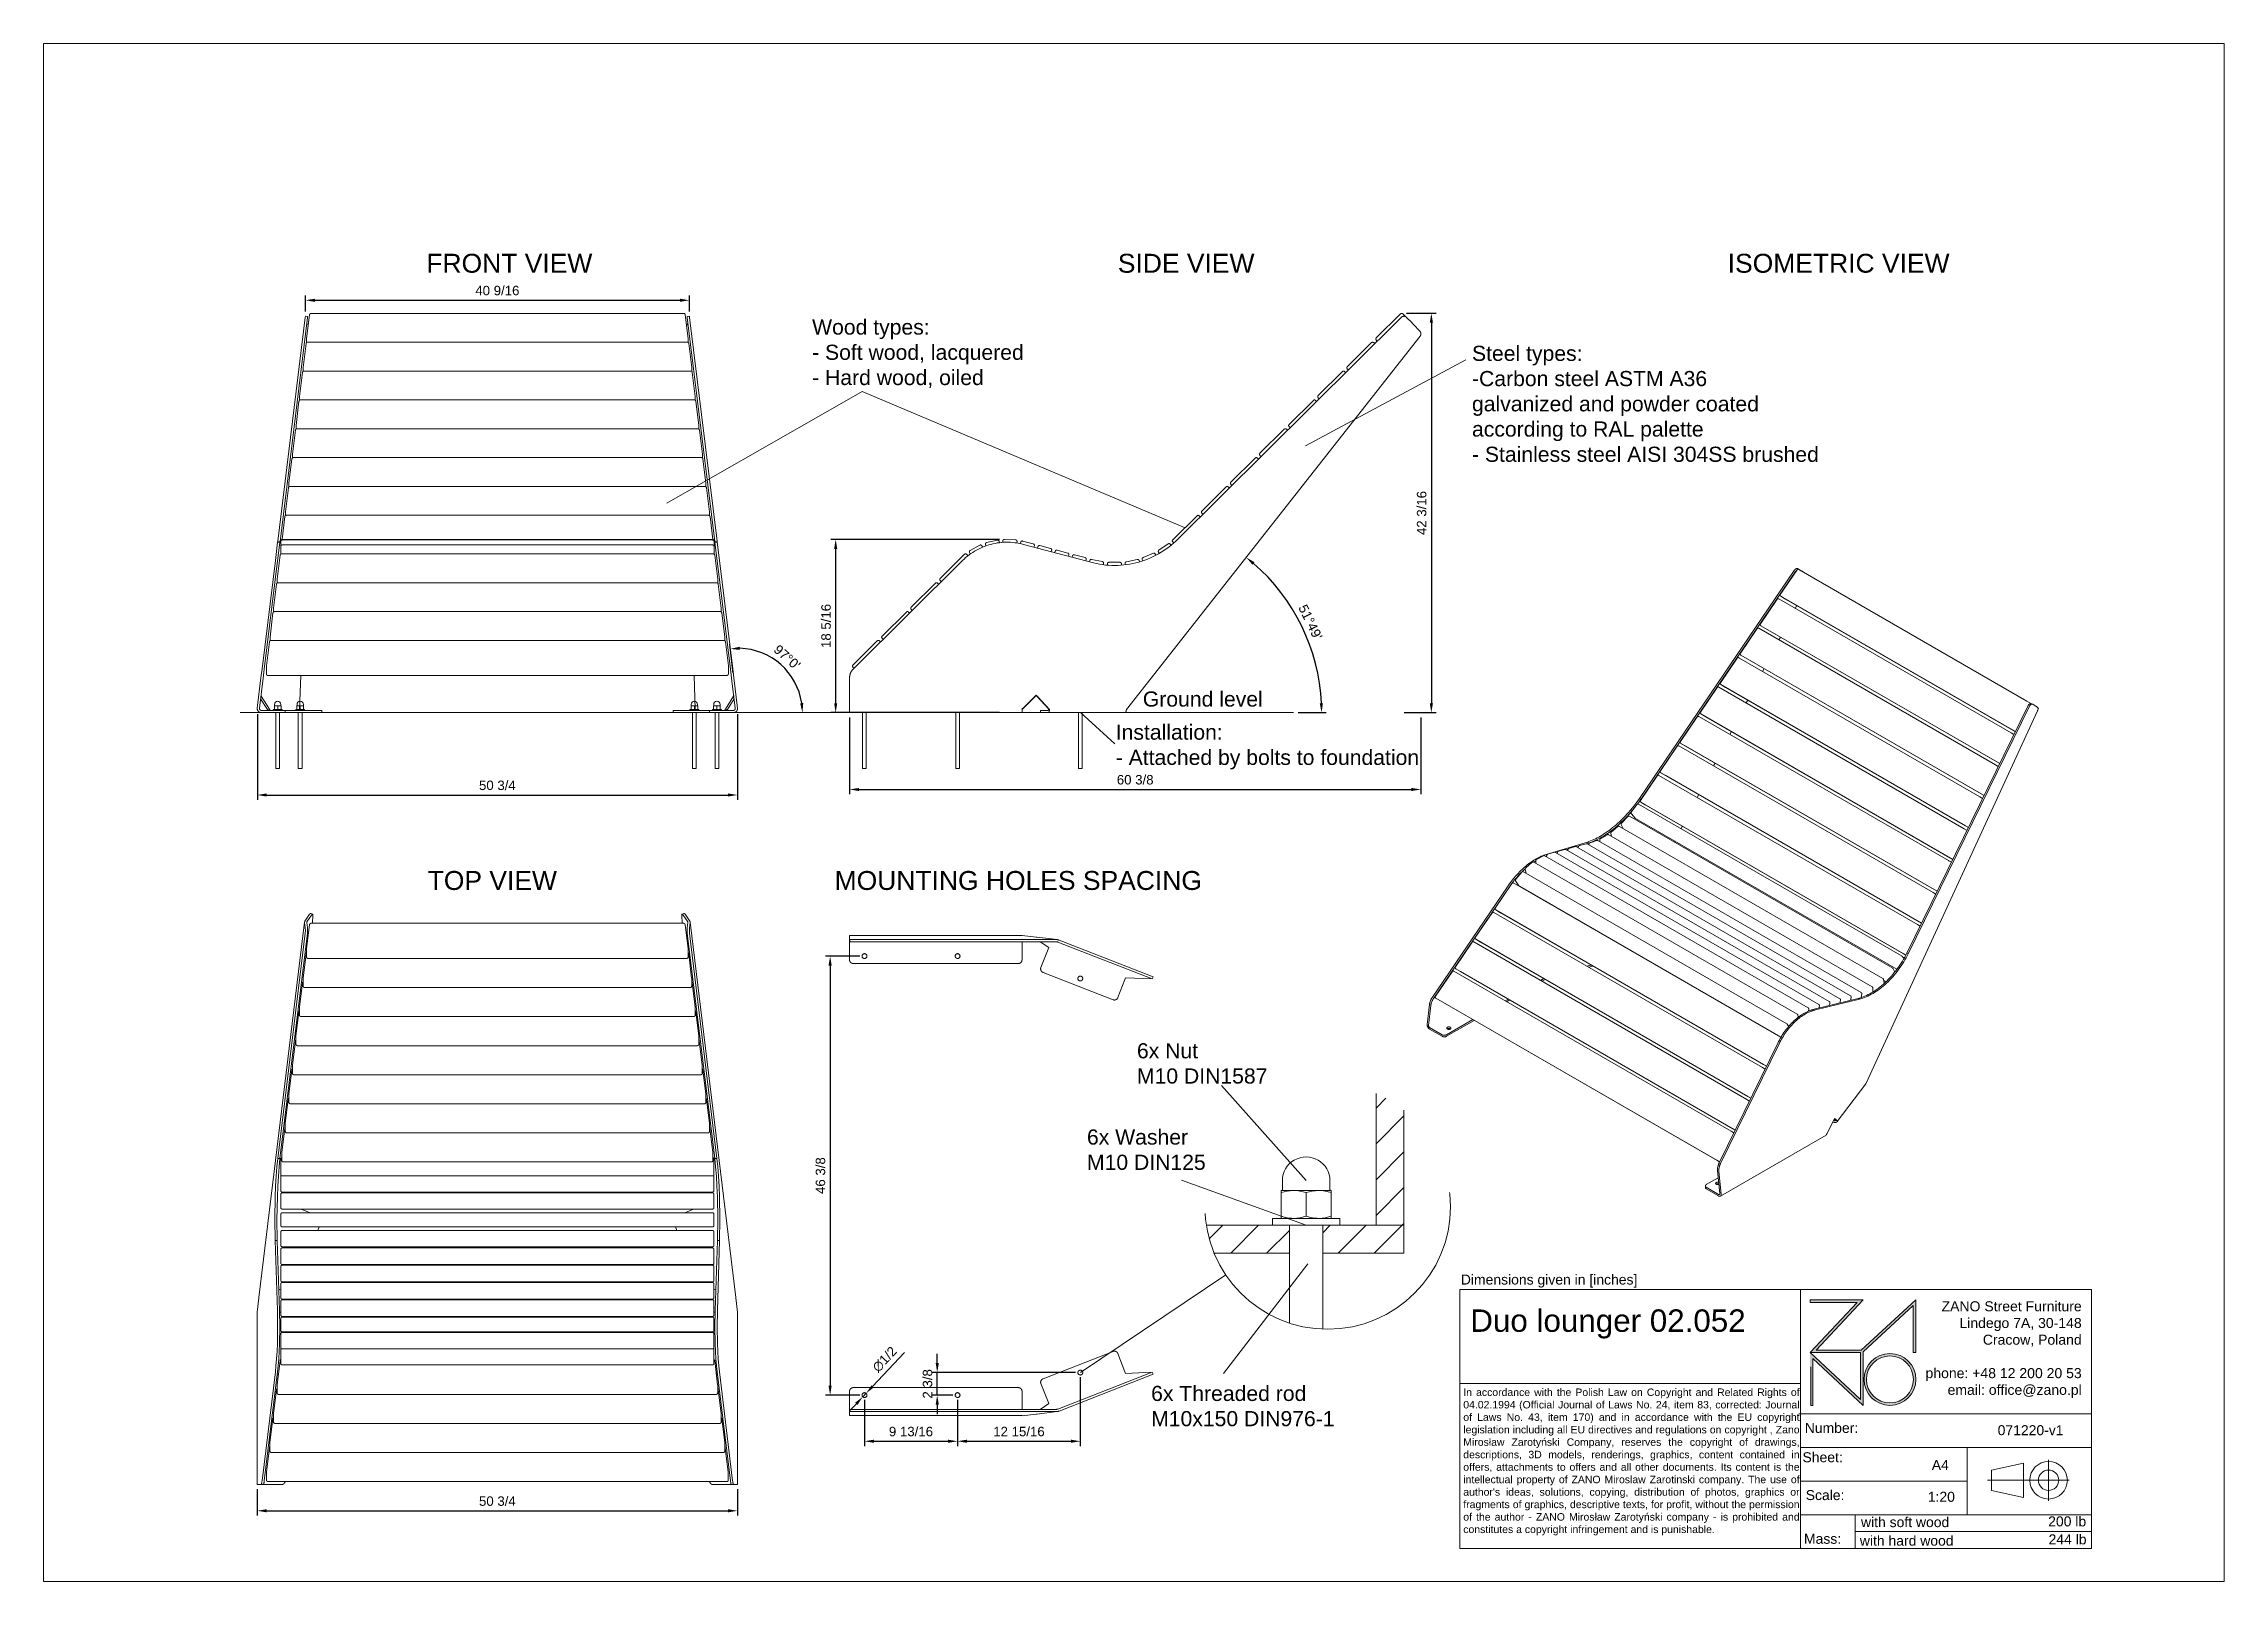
# Paper-space layout 'US' of a CAD drawing. Header units: inches. Extents: x -208 to -3, y -9 to 1.
# Drawn here: x -14.87 to -3.35, y -7.17 to 0.95 of the extents above; entities outside this region: 1.
# The model-space entities are those that its viewports show. They can reach past a viewport. Long polylines and large blocks are cut down to what shows.
import ezdxf

# ---------------------------------------------------------------- set-up
doc = ezdxf.new("R2010")
doc.units = ezdxf.units.IN
doc.header["$PDSIZE"] = -1
doc.linetypes.add('HIDDEN', pattern=[1.905, 1.27, -0.635])
for name, color, linetype, lineweight in [('ZANO_O', 10, 'Continuous', 0), ('ZANO_R', 7, 'Continuous', 0), ('ZANO_R_przerywana', 250, 'HIDDEN', 0), ('ZANO_W', 1, 'Continuous', 0)]:
    doc.layers.add(name, color=color, linetype=linetype, lineweight=lineweight)
doc.layers.add('ZANO_P', color=7, linetype='Continuous', lineweight=0, true_color=0xffffff)
doc.styles.get("Standard").update_dxf_attribs({"font": 'ARIALUNI.TTF'})
doc.dimstyles.new('amerykanie', dxfattribs={"dimtxt": 50, "dimasz": 50, "dimexe": 0.5, "dimexo": 0.5, "dimgap": 1, "dimtad": 1, "dimdec": 0, "dimzin": 0, "dimlunit": 5, "dimtxsty": 'Standard', "dimcen": 0.09, "dimclrd": 1, "dimclre": 1, "dimclrt": 1, "dimazin": 0, "dimtfac": 1, "dimtdec": 0, "dimtmove": 0, "dimatfit": 3, "dimfxl": 1, "dimtzin": 0, "dimarcsym": 1})

psp = doc.layouts.new('US')

# ---------------------------------------------------------------- texts
at = {"layer": 'ZANO_O', "attachment_point": 1}
for s, insert, char_height, width in [('FRONT VIEW', (-12.844, -0.158), 0.1, 1.04774), ('SIDE VIEW', (-9.191, -0.158), 0.1, 1.0012), ('ISOMETRIC VIEW', (-5.969, -0.158), 0.1, 1.49258), ('\\pxql;Wood types:\\P- Soft wood, lacquered\\P- Hard wood, oiled', (-10.806, -0.505), 0.08, 1.37907), ('\\pxql;Steel types:\\P-Carbon steel ASTM A36\\Pgalvanized and powder coated\\Paccording to RAL palette\\P- Stainless steel AISI 304SS brushed', (-7.32, -0.644), 0.08, 1.93979), ('Ground level', (-9.059, -2.471), 0.08, 0.78457), ('\\pxql;Installation:\\P- Attached by bolts to foundation', (-9.202, -2.646), 0.08, 1.81828), ('TOP VIEW', (-12.837, -3.42), 0.1, 0.86231), ('MOUNTING HOLES SPACING', (-10.687, -3.42), 0.1, 2.09064), ('6x Nut \\PM10 DIN1587', (-9.09, -4.33), 0.08, 0.89262), ('6x Washer \\PM10 DIN125', (-9.354, -4.786), 0.08, 0.85429), ('6x Threaded rod \\PM10x150 DIN976-1', (-9.015, -6.141), 0.08, 1.01516)]:
    psp.add_mtext(s, dxfattribs=dict(at, insert=insert, char_height=char_height, width=width))
at = {"layer": 'ZANO_R', "attachment_point": 1}
for s, insert, char_height, width in [('Dimensions given in [inches]', (-7.379, -5.553), 0.05269, 1.79436), ('\\pxql;Duo lounger 02.052', (-7.329, -5.737), 0.11856, 1.7443), ('\\pxqr;ZANO Street Furniture\\PLindego 7A, 30-148\\PCracow, Poland\\P\\Pphone: +48 12 200 20 53\\Pemail: office@zano.pl', (-5.149, -5.694), 0.05298, 1.04998), ("\\pxqj;In accordance with the Polish Law on Copyright and Related Rights of 04.02.1994 (Official Journal of Laws No. 24, item 83, corrected: Journal of Laws No. 43, item 170) and in accordance with the EU copyright legislation including all EU directives and regulations on copyright , Zano Mirosław Zarotyński Company, reserves the copyright of drawings, descriptions, 3D models, renderings, graphics, content contained in offers, attachments to offers and all other documents. Its content is the intellectual property of ZANO Miroslaw Zarotinski company. The use of author's ideas, solutions, copying, distribution of photos, graphics or fragments of graphics, descriptive texts, for profit, without the permission of the author - ZANO Mirosław Zarotyński company - is prohibited and constitutes a copyright infringement and is punishable.", (-7.366, -6.155), 0.039516, 1.77136), ('Number:', (-5.562, -6.337), 0.0527, 254.32319), ('071220-v1', (-4.543, -6.349), 0.0527, 0.49653), ('Sheet:', (-5.574, -6.492), 0.0527, 254.32319), ('A4', (-4.891, -6.533), 0.0527, 0.18637), ('Scale:', (-5.557, -6.692), 0.0527, 254.32319), ('1:20', (-4.912, -6.701), 0.0527, 0.20756), ('with soft wood', (-5.265, -6.835), 0.05269, 1.21824), ('200 lb', (-4.276, -6.831), 0.0527, 0.22908), ('Mass:', (-5.566, -6.923), 0.0527, 254.32319), ('with hard wood', (-5.271, -6.933), 0.05269, 0.89713), ('244 lb', (-4.274, -6.926), 0.0527, 0.22731)]:
    psp.add_mtext(s, dxfattribs=dict(at, insert=insert, char_height=char_height, width=width))

msp = doc.modelspace()

# ---------------------------------------------------------------- blocks, each defined once
blk = doc.blocks.new('*D365')
at = {"layer": 'Defpoints', "color": 0}
for p in [(83.38, 106.63), (65.55, 88.32), (83.38, 88.32)]:
    blk.add_point(p, dxfattribs=at)
at = {"layer": 'ZANO_R', "color": 1, "lineweight": -2}
for p, q in [((82.88, 106.63), (65.05, 106.63)), ((65.55, 105.63), (65.55, 89.32)), ((82.88, 88.32), (65.05, 88.32))]:
    blk.add_line(p, q, dxfattribs=at)
at = {"layer": 'ZANO_R', "color": 1}
for points in [[(65.72, 105.63), (65.39, 105.63), (65.55, 106.63)], [(65.39, 89.32), (65.72, 89.32), (65.55, 88.32)]]:
    blk.add_solid(points, dxfattribs=at)
at = {"layer": 'ZANO_R', "color": 1, "insert": (64.54, 97.48), "char_height": 1, "attachment_point": 5, "rotation": 90}
blk.add_mtext('18 5/16', dxfattribs=at)
blk = doc.blocks.new('*D366')
at = {"layer": 'Defpoints', "color": 0}
for p in [(125.35, 130.53), (125.11, 88.32), (128.49, 88.32)]:
    blk.add_point(p, dxfattribs=at)
at = {"layer": 'ZANO_R', "color": 1, "lineweight": -2}
for p, q in [((125.85, 130.53), (128.99, 130.53)), ((128.49, 129.53), (128.49, 89.32)), ((125.61, 88.32), (128.99, 88.32))]:
    blk.add_line(p, q, dxfattribs=at)
at = {"layer": 'ZANO_R', "color": 1}
for points in [[(128.66, 129.53), (128.32, 129.53), (128.49, 130.53)], [(128.32, 89.32), (128.66, 89.32), (128.49, 88.32)]]:
    blk.add_solid(points, dxfattribs=at)
at = {"layer": 'ZANO_R', "color": 1, "insert": (127.47, 109.42), "char_height": 1, "attachment_point": 5, "rotation": 90}
blk.add_mtext('42 3/16', dxfattribs=at)
blk = doc.blocks.new('*D367')
at = {"layer": 'Defpoints', "color": 0}
for p in [(67.02, 88.32), (127.39, 88.32), (127.39, 80.2)]:
    blk.add_point(p, dxfattribs=at)
at = {"layer": 'ZANO_R', "color": 1, "lineweight": -2}
for p, q in [((67.02, 87.82), (67.02, 79.7)), ((127.39, 87.82), (127.39, 79.7)), ((68.02, 80.2), (126.39, 80.2))]:
    blk.add_line(p, q, dxfattribs=at)
at = {"layer": 'ZANO_R', "color": 1}
for points in [[(68.02, 80.36), (68.02, 80.03), (67.02, 80.2)], [(126.39, 80.03), (126.39, 80.36), (127.39, 80.2)]]:
    blk.add_solid(points, dxfattribs=at)
at = {"layer": 'ZANO_R', "color": 1, "insert": (97.2, 81.22), "char_height": 1, "attachment_point": 5}
blk.add_mtext('60 3/8', dxfattribs=at)
blk = doc.blocks.new('*D368')
at = {"layer": 'Defpoints', "color": 0}
for p in [(4.45, 88.67), (55.18, 88.67), (55.18, 79.61)]:
    blk.add_point(p, dxfattribs=at)
at = {"layer": 'ZANO_W', "color": 1, "lineweight": -2}
for p, q in [((4.45, 88.17), (4.45, 79.11)), ((55.18, 88.17), (55.18, 79.11)), ((5.45, 79.61), (54.18, 79.61))]:
    blk.add_line(p, q, dxfattribs=at)
at = {"layer": 'ZANO_W', "color": 1}
for points in [[(5.45, 79.78), (5.45, 79.45), (4.45, 79.61)], [(54.18, 79.45), (54.18, 79.78), (55.18, 79.61)]]:
    blk.add_solid(points, dxfattribs=at)
at = {"layer": 'ZANO_W', "color": 1, "insert": (29.81, 80.63), "char_height": 1, "attachment_point": 5}
blk.add_mtext('50 3/4', dxfattribs=at)
blk = doc.blocks.new('*D369')
at = {"layer": 'Defpoints', "color": 0}
for p in [(50.1, 131.91), (9.53, 130.21), (50.1, 130.21)]:
    blk.add_point(p, dxfattribs=at)
at = {"layer": 'ZANO_W', "color": 1, "lineweight": -2}
for p, q in [((9.53, 130.71), (9.53, 132.41)), ((10.53, 131.91), (49.1, 131.91)), ((50.1, 130.71), (50.1, 132.41))]:
    blk.add_line(p, q, dxfattribs=at)
at = {"layer": 'ZANO_W', "color": 1}
for points in [[(10.53, 132.07), (10.53, 131.74), (9.53, 131.91)], [(49.1, 131.74), (49.1, 132.07), (50.1, 131.91)]]:
    blk.add_solid(points, dxfattribs=at)
at = {"layer": 'ZANO_W', "color": 1, "insert": (29.81, 132.93), "char_height": 1, "attachment_point": 5}
blk.add_mtext('40 9/16', dxfattribs=at)
blk = doc.blocks.new('*D370')
at = {"layer": 'Defpoints', "color": 0}
for p in [(68.59, 62.59), (64.97, 16.18), (68.59, 16.18)]:
    blk.add_point(p, dxfattribs=at)
at = {"layer": 'ZANO_W', "color": 1, "lineweight": -2}
for p, q in [((68.09, 62.59), (64.47, 62.59)), ((64.97, 61.59), (64.97, 17.18)), ((68.09, 16.18), (64.47, 16.18))]:
    blk.add_line(p, q, dxfattribs=at)
at = {"layer": 'ZANO_W', "color": 1}
for points in [[(65.13, 61.59), (64.8, 61.59), (64.97, 62.59)], [(64.8, 17.18), (65.13, 17.18), (64.97, 16.18)]]:
    blk.add_solid(points, dxfattribs=at)
at = {"layer": 'ZANO_W', "color": 1, "insert": (63.95, 39.38), "char_height": 1, "attachment_point": 5, "rotation": 90}
blk.add_mtext('46 3/8', dxfattribs=at)
blk = doc.blocks.new('*D371')
at = {"layer": 'Defpoints', "color": 0}
for p in [(68.59, 16.18), (78.43, 16.18), (78.43, 11.3)]:
    blk.add_point(p, dxfattribs=at)
at = {"layer": 'ZANO_W', "color": 1, "lineweight": -2}
for p, q in [((68.59, 15.68), (68.59, 10.8)), ((78.43, 15.68), (78.43, 10.8)), ((69.59, 11.3), (77.43, 11.3))]:
    blk.add_line(p, q, dxfattribs=at)
at = {"layer": 'ZANO_W', "color": 1}
for points in [[(69.59, 11.47), (69.59, 11.14), (68.59, 11.3)], [(77.43, 11.14), (77.43, 11.47), (78.43, 11.3)]]:
    blk.add_solid(points, dxfattribs=at)
at = {"layer": 'ZANO_W', "color": 1, "insert": (73.51, 12.32), "char_height": 1, "attachment_point": 5}
blk.add_mtext('9 13/16', dxfattribs=at)
blk = doc.blocks.new('*D372')
at = {"layer": 'Defpoints', "color": 0}
for p in [(91.4, 18.56), (78.43, 16.18), (91.4, 11.3)]:
    blk.add_point(p, dxfattribs=at)
at = {"layer": 'ZANO_W', "color": 1, "lineweight": -2}
for p, q in [((91.4, 18.06), (91.4, 10.8)), ((78.43, 15.68), (78.43, 10.8)), ((79.43, 11.3), (90.4, 11.3))]:
    blk.add_line(p, q, dxfattribs=at)
at = {"layer": 'ZANO_W', "color": 1}
for points in [[(79.43, 11.47), (79.43, 11.14), (78.43, 11.3)], [(90.4, 11.14), (90.4, 11.47), (91.4, 11.3)]]:
    blk.add_solid(points, dxfattribs=at)
at = {"layer": 'ZANO_W', "color": 1, "insert": (84.92, 12.32), "char_height": 1, "attachment_point": 5}
blk.add_mtext('12 15/16', dxfattribs=at)
blk = doc.blocks.new('*D373')
at = {"layer": 'Defpoints', "color": 0}
for p in [(76.28, 18.56), (91.4, 18.56), (78.43, 16.18)]:
    blk.add_point(p, dxfattribs=at)
at = {"layer": 'ZANO_W', "color": 1, "lineweight": -2}
for p, q in [((90.9, 18.56), (75.78, 18.56)), ((76.28, 19.56), (76.28, 20.56)), ((76.28, 16.18), (76.28, 18.56)), ((77.93, 16.18), (75.78, 16.18)), ((76.28, 15.18), (76.28, 14.18))]:
    blk.add_line(p, q, dxfattribs=at)
at = {"layer": 'ZANO_W', "color": 1}
for points in [[(76.12, 19.56), (76.45, 19.56), (76.28, 18.56)], [(76.45, 15.18), (76.12, 15.18), (76.28, 16.18)]]:
    blk.add_solid(points, dxfattribs=at)
at = {"layer": 'ZANO_W', "color": 1, "insert": (75.26, 17.37), "char_height": 1, "attachment_point": 5, "rotation": 90}
blk.add_mtext('2 3/8', dxfattribs=at)
blk = doc.blocks.new('*D374')
at = {"layer": 'Defpoints', "color": 0}
for p in [(4.43, 6.72), (55.18, 6.72), (55.18, 3.95)]:
    blk.add_point(p, dxfattribs=at)
at = {"layer": 'ZANO_W', "color": 1, "lineweight": -2}
for p, q in [((4.43, 6.22), (4.43, 3.45)), ((55.18, 6.22), (55.18, 3.45)), ((5.43, 3.95), (54.18, 3.95))]:
    blk.add_line(p, q, dxfattribs=at)
at = {"layer": 'ZANO_W', "color": 1}
for points in [[(5.43, 4.12), (5.43, 3.79), (4.43, 3.95)], [(54.18, 3.79), (54.18, 4.12), (55.18, 3.95)]]:
    blk.add_solid(points, dxfattribs=at)
at = {"layer": 'ZANO_W', "color": 1, "insert": (29.81, 4.97), "char_height": 1, "attachment_point": 5}
blk.add_mtext('50 3/4', dxfattribs=at)
blk = doc.blocks.new('*D375')
at = {"layer": 'Defpoints', "color": 0}
for p in [(127.3, 128.1), (115.95, 94.52), (60.32, 88.32), (96.27, 88.65), (113.93, 88.32)]:
    blk.add_point(p, dxfattribs=at)
at = {"layer": 'ZANO_W', "color": 1, "lineweight": -2}
blk.add_line((114.43, 88.32), (117.39, 88.32), dxfattribs=at)
blk.add_arc((96.02, 88.32), 20.88, 2.7447, 49.078, dxfattribs=at)
at = {"layer": 'ZANO_W', "color": 1}
for points in [[(109.8, 104.22), (109.59, 103.96), (108.92, 104.73)], [(116.7, 89.31), (117.04, 89.32), (116.89, 88.32)]]:
    blk.add_solid(points, dxfattribs=at)
at = {"layer": 'ZANO_W', "color": 1, "insert": (115.71, 97.88), "char_height": 1, "attachment_point": 5, "rotation": 295.9114}
blk.add_mtext("51%%d49'", dxfattribs=at)
blk = doc.blocks.new('*D376')
at = {"layer": 'Defpoints', "color": 0}
for p in [(54.79, 91.99), (60.99, 91.95), (2.63, 88.32), (55.18, 88.8), (69.01, 88.32)]:
    blk.add_point(p, dxfattribs=at)
at = {"layer": 'ZANO_W', "color": 1, "lineweight": -2}
blk.add_line((54.73, 92.48), (54.36, 95.56), dxfattribs=at)
blk.add_arc((55.24, 88.32), 6.8, 8.4391, 88.561, dxfattribs=at)
at = {"layer": 'ZANO_W', "color": 1}
for points in [[(55.41, 95.28), (55.42, 94.95), (54.42, 95.06)], [(61.8, 89.3), (62.13, 89.33), (62.04, 88.32)]]:
    blk.add_solid(points, dxfattribs=at)
at = {"layer": 'ZANO_W', "color": 1, "insert": (60.42, 94.17), "char_height": 1, "attachment_point": 5, "rotation": 318.5001}
blk.add_mtext("97%%d0'", dxfattribs=at)
blk = doc.blocks.new('*D377')
at = {"layer": 'Defpoints', "color": 0}
for p in [(68.77, 16.37), (68.42, 16)]:
    blk.add_point(p, dxfattribs=at)
at = {"layer": 'ZANO_W', "color": 1, "lineweight": -2}
for p, q in [((72.82, 20.69), (69.45, 17.1)), ((68.42, 16), (68.77, 16.37)), ((67.74, 15.27), (67.05, 14.54))]:
    blk.add_line(p, q, dxfattribs=at)
at = {"layer": 'ZANO_W', "color": 1}
for points in [[(69.33, 17.21), (69.57, 16.98), (68.77, 16.37)], [(67.86, 15.15), (67.61, 15.38), (68.42, 16)]]:
    blk.add_solid(points, dxfattribs=at)
at = {"layer": 'ZANO_W', "color": 1, "insert": (70.73, 19.96), "char_height": 1, "attachment_point": 5, "rotation": 46.8714}
blk.add_mtext('∅1/2', dxfattribs=at)

# ---------------------------------------------------------------- dimensions: what is measured, and where the dimension line sits
at = {"layer": 'ZANO_R'}
dim = msp.add_linear_dim(base=(128.48942, 88.31851), p1=(125.35281, 130.52583), p2=(125.11157, 88.31851), angle=90, dimstyle='amerykanie', override={"dimtxt": 1, "dimasz": 1, "dimgap": 0.5, "dimdec": 4, "dimaunit": 1, "dimadec": 1, "dimtdec": 4, "dimtmove": 1, "dimfrac": 2}, dxfattribs=at)
dim.commit()
dim.dimension.update_dxf_attribs({"geometry": '*D366', "text_midpoint": (127.47032, 109.42217)})
dim = msp.add_aligned_dim(p1=(83.38369, 106.63437), p2=(83.38369, 88.31851), distance=-17.82959, dimstyle='amerykanie', override={"dimtxt": 1, "dimasz": 1, "dimgap": 0.5, "dimdec": 4, "dimaunit": 1, "dimadec": 1, "dimtdec": 4, "dimtmove": 1, "dimfrac": 2}, dxfattribs=at)
dim.commit()
dim.dimension.update_dxf_attribs({"geometry": '*D365', "text_midpoint": (64.535, 97.47644)})
dim = msp.add_linear_dim(base=(127.38821, 80.19713), p1=(67.02038, 88.31851), p2=(127.38821, 88.31851), dimstyle='amerykanie', override={"dimtxt": 1, "dimasz": 1, "dimgap": 0.5, "dimdec": 4, "dimaunit": 1, "dimadec": 1, "dimtdec": 4, "dimtmove": 1, "dimfrac": 2}, dxfattribs=at)
dim.commit()
dim.dimension.update_dxf_attribs({"geometry": '*D367', "text_midpoint": (97.20429, 81.21623)})
at = {"layer": 'ZANO_W'}
for base, p1, p2, picture, middle in [((50.10031, 131.90722), (9.5277, 130.21389), (50.10031, 130.21389), '*D369', (29.814, 132.92632)), ((55.18031, 79.61173), (4.44769, 88.67022), (55.18031, 88.67022), '*D368', (29.814, 80.63083)), ((91.40045, 11.3047), (78.43471, 16.18215), (91.40045, 18.55979), '*D372', (84.91758, 12.3238)), ((78.43471, 11.3047), (68.59479, 16.18216), (78.43471, 16.18215), '*D371', (73.51475, 12.3238)), ((55.18206, 3.95463), (4.43406, 6.72422), (55.18206, 6.72422), '*D374', (29.80806, 4.97373))]:
    dim = msp.add_linear_dim(base=base, p1=p1, p2=p2, dimstyle='amerykanie', override={"dimtxt": 1, "dimasz": 1, "dimgap": 0.5, "dimdec": 4, "dimaunit": 1, "dimadec": 1, "dimtdec": 4, "dimtmove": 1, "dimfrac": 2}, dxfattribs=at)
    dim.commit()
    dim.dimension.update_dxf_attribs({"geometry": picture, "text_midpoint": middle})
for base, line1, line2, picture, middle in [((115.95158, 94.51785), ((60.31523, 88.31851), (113.92637, 88.31851)), ((127.29598, 128.10042), (96.27322, 88.64536)), '*D375', (115.70748, 97.8849)), ((60.98629, 91.95317), ((54.79415, 91.98565), (55.18478, 88.80424)), ((2.62942, 88.31851), (69.00629, 88.31864)), '*D376', (60.41982, 94.16837))]:
    dim = msp.add_angular_dim_2l(base=base, line1=line1, line2=line2, dimstyle='amerykanie', override={"dimtxt": 1, "dimasz": 1, "dimgap": 0.5, "dimdec": 4, "dimaunit": 1, "dimadec": 1, "dimtdec": 4, "dimtmove": 1, "dimfrac": 2}, dxfattribs=at)
    dim.commit()
    dim.dimension.update_dxf_attribs({"geometry": picture, "text_midpoint": middle})
dim = msp.add_linear_dim(base=(64.96521, 16.18216), p1=(68.59479, 62.58743), p2=(68.59479, 16.18216), angle=90, dimstyle='amerykanie', override={"dimtxt": 1, "dimasz": 1, "dimgap": 0.5, "dimdec": 4, "dimaunit": 1, "dimadec": 1, "dimtdec": 4, "dimtmove": 1, "dimfrac": 2}, dxfattribs=at)
dim.commit()
dim.dimension.update_dxf_attribs({"geometry": '*D370', "text_midpoint": (63.94611, 39.38479)})
dim = msp.add_diameter_dim_2p(p1=(68.41991, 15.99546), p2=(68.76968, 16.36886), dimstyle='amerykanie', override={"dimtxt": 1, "dimasz": 1, "dimgap": 0.5, "dimdec": 4, "dimaunit": 1, "dimadec": 1, "dimtdec": 4, "dimtmove": 1, "dimfrac": 2}, dxfattribs=at)
dim.commit()
dim.dimension.update_dxf_attribs({"geometry": '*D377', "text_midpoint": (70.73436, 19.95696)})
dim = msp.add_linear_dim(base=(76.28363, 18.55979), p1=(78.43471, 16.18215), p2=(91.40045, 18.55979), angle=90, dimstyle='amerykanie', override={"dimtxt": 1, "dimasz": 1, "dimgap": 0.5, "dimdec": 4, "dimaunit": 1, "dimadec": 1, "dimtdec": 4, "dimtmove": 1, "dimfrac": 2}, dxfattribs=at)
dim.commit()
dim.dimension.update_dxf_attribs({"geometry": '*D373', "text_midpoint": (76.28363, 17.37097), "dimtype": 160})

# ---------------------------------------------------------------- linework, layer by layer
at = {"layer": 'ZANO_R'}
for p, q in [((9.51365, 130.09947), (6.60963, 106.44816)), ((9.74805, 130.07069), (6.84403, 106.41938)), ((9.5277, 130.21389), (9.51365, 130.09947)), ((9.5277, 130.21389), (9.76209, 130.18511)), ((9.65913, 127.83673), (9.97234, 130.38765)), ((9.6796, 129.50684), (9.67967, 129.51063)), ((9.67965, 129.50304), (9.6796, 129.50684)), ((9.67984, 129.49925), (9.67965, 129.50304)), ((9.67967, 129.51063), (9.67987, 129.51442)), ((9.68016, 129.49547), (9.67984, 129.49925)), ((9.67987, 129.51442), (9.68021, 129.5182)), ((9.68061, 129.4917), (9.68016, 129.49547)), ((9.68119, 129.48795), (9.68061, 129.4917)), ((9.6819, 129.48422), (9.68119, 129.48795)), ((9.68274, 129.48052), (9.6819, 129.48422)), ((9.68371, 129.47685), (9.68274, 129.48052)), ((9.6848, 129.47322), (9.68371, 129.47685)), ((9.68602, 129.46962), (9.6848, 129.47322)), ((9.68736, 129.46607), (9.68602, 129.46962)), ((9.68882, 129.46257), (9.68736, 129.46607)), ((9.6904, 129.45912), (9.68882, 129.46257)), ((9.69211, 129.45573), (9.6904, 129.45912)), ((9.69392, 129.45239), (9.69211, 129.45573)), ((9.69586, 129.44913), (9.69392, 129.45239)), ((9.6979, 129.44593), (9.69586, 129.44913)), ((9.6979, 129.44593), (9.83082, 129.2351)), ((9.76209, 130.18511), (9.74805, 130.07069)), ((9.97234, 130.38765), (9.97309, 130.39302)), ((9.97309, 130.39302), (9.97403, 130.39837)), ((9.97403, 130.39837), (9.97516, 130.40368)), ((9.97516, 130.40368), (9.97646, 130.40895)), ((9.97646, 130.40895), (9.97795, 130.41418)), ((9.97795, 130.41418), (9.97962, 130.41935)), ((9.97962, 130.41935), (9.98146, 130.42445)), ((9.98146, 130.42445), (9.98348, 130.42949)), ((9.98348, 130.42949), (9.98567, 130.43446)), ((9.98567, 130.43446), (9.98803, 130.43935)), ((9.98803, 130.43935), (9.99056, 130.44416)), ((9.99056, 130.44416), (9.99325, 130.44887)), ((9.99325, 130.44887), (9.9961, 130.45349)), ((9.9961, 130.45349), (9.99911, 130.45801)), ((9.99911, 130.45801), (10.00228, 130.46242)), ((10.00228, 130.46242), (10.0056, 130.46672)), ((10.0056, 130.46672), (10.00906, 130.47091)), ((10.00906, 130.47091), (10.01266, 130.47497)), ((10.01266, 130.47497), (10.0164, 130.4789)), ((10.0164, 130.4789), (10.02028, 130.48271)), ((10.02028, 130.48271), (10.02428, 130.48637)), ((10.02428, 130.48637), (10.02841, 130.4899)), ((10.02841, 130.4899), (10.03266, 130.49328)), ((10.03266, 130.49328), (10.03702, 130.49652)), ((10.03702, 130.49652), (10.04149, 130.4996)), ((10.04149, 130.4996), (10.04606, 130.50253)), ((10.04606, 130.50253), (10.05074, 130.50529)), ((10.05074, 130.50529), (10.0555, 130.5079)), ((10.0555, 130.5079), (10.06035, 130.51034)), ((10.06035, 130.51034), (10.06529, 130.51261)), ((10.06529, 130.51261), (10.07029, 130.5147)), ((10.07029, 130.5147), (10.07537, 130.51663)), ((10.07537, 130.51663), (10.08051, 130.51837)), ((10.08051, 130.51837), (10.08571, 130.51994)), ((10.08571, 130.51994), (10.09096, 130.52133)), ((10.09096, 130.52133), (10.09626, 130.52254)), ((10.09626, 130.52254), (10.10159, 130.52356)), ((10.10159, 130.52356), (10.10695, 130.5244)), ((10.10695, 130.5244), (10.11234, 130.52506)), ((10.11234, 130.52506), (10.11775, 130.52552)), ((10.11775, 130.52552), (10.12318, 130.52581)), ((10.12318, 130.52581), (10.1286, 130.5259)), ((10.1286, 130.5259), (49.4994, 130.5259)), ((49.4994, 130.5259), (49.50483, 130.52581)), ((49.50483, 130.52581), (49.51025, 130.52552)), ((49.51025, 130.52552), (49.51566, 130.52506)), ((49.51566, 130.52506), (49.52105, 130.5244)), ((49.52105, 130.5244), (49.52642, 130.52356)), ((49.52642, 130.52356), (49.53175, 130.52254)), ((49.53175, 130.52254), (49.53704, 130.52133)), ((49.53704, 130.52133), (49.54229, 130.51994)), ((49.54229, 130.51994), (49.54749, 130.51837)), ((49.54749, 130.51837), (49.55263, 130.51663)), ((49.55263, 130.51663), (49.55771, 130.5147)), ((49.55771, 130.5147), (49.56272, 130.51261)), ((49.56272, 130.51261), (49.56765, 130.51034)), ((49.56765, 130.51034), (49.5725, 130.5079)), ((49.5725, 130.5079), (49.57727, 130.50529)), ((49.57727, 130.50529), (49.58194, 130.50253)), ((49.58194, 130.50253), (49.58652, 130.4996)), ((49.58652, 130.4996), (49.59099, 130.49652)), ((49.59099, 130.49652), (49.59535, 130.49328)), ((49.59535, 130.49328), (49.59959, 130.4899)), ((49.59959, 130.4899), (49.60372, 130.48637)), ((49.60372, 130.48637), (49.60773, 130.48271)), ((49.60773, 130.48271), (49.6116, 130.4789)), ((49.6116, 130.4789), (49.61534, 130.47497)), ((49.61534, 130.47497), (49.61895, 130.47091)), ((49.61895, 130.47091), (49.62241, 130.46672)), ((49.62241, 130.46672), (49.62573, 130.46242)), ((49.62573, 130.46242), (49.62889, 130.45801)), ((49.62889, 130.45801), (49.6319, 130.45349)), ((49.6319, 130.45349), (49.63476, 130.44887)), ((49.63476, 130.44887), (49.63745, 130.44416)), ((49.63745, 130.44416), (49.63998, 130.43935)), ((49.63998, 130.43935), (49.64234, 130.43446)), ((49.64234, 130.43446), (49.64453, 130.42949)), ((49.64453, 130.42949), (49.64655, 130.42445)), ((49.64655, 130.42445), (49.64839, 130.41935)), ((49.64839, 130.41935), (49.65006, 130.41418)), ((49.65006, 130.41418), (49.65154, 130.40895)), ((49.65154, 130.40895), (49.65285, 130.40368)), ((49.65285, 130.40368), (49.65397, 130.39837)), ((49.65397, 130.39837), (49.65491, 130.39302)), ((49.65491, 130.39302), (49.65567, 130.38765)), ((49.65567, 130.38765), (49.96888, 127.83673)), ((49.93011, 129.44593), (49.79718, 129.2351)), ((50.10031, 130.21389), (49.86591, 130.18511)), ((49.86591, 130.18511), (49.87996, 130.07069)), ((49.87996, 130.07069), (52.78397, 106.41938)), ((49.93011, 129.44593), (49.93215, 129.44913)), ((49.93215, 129.44913), (49.93408, 129.45239)), ((49.93408, 129.45239), (49.9359, 129.45573)), ((49.9359, 129.45573), (49.9376, 129.45912)), ((49.9376, 129.45912), (49.93918, 129.46257)), ((49.93918, 129.46257), (49.94065, 129.46607)), ((49.94065, 129.46607), (49.94199, 129.46962)), ((49.94199, 129.46962), (49.9432, 129.47322)), ((49.9432, 129.47322), (49.9443, 129.47685)), ((49.9443, 129.47685), (49.94526, 129.48052)), ((49.94526, 129.48052), (49.9461, 129.48422)), ((49.9461, 129.48422), (49.94681, 129.48795)), ((49.94681, 129.48795), (49.94739, 129.4917)), ((49.94739, 129.4917), (49.94784, 129.49547)), ((49.94813, 129.51442), (49.9478, 129.5182)), ((49.94784, 129.49547), (49.94816, 129.49925)), ((49.94834, 129.51063), (49.94813, 129.51442)), ((49.94816, 129.49925), (49.94835, 129.50304)), ((49.94841, 129.50684), (49.94834, 129.51063)), ((49.94835, 129.50304), (49.94841, 129.50684)), ((50.10031, 130.21389), (50.11436, 130.09947)), ((50.11436, 130.09947), (53.01837, 106.44816)), ((125.31008, 130.09947), (101.48116, 106.44816)), ((125.24669, 130.4802), (122.67662, 127.92929)), ((125.24669, 130.4802), (125.25057, 130.48392)), ((125.25057, 130.48392), (125.25457, 130.48751)), ((125.25457, 130.48751), (125.2587, 130.49096)), ((125.2587, 130.49096), (125.26294, 130.49426)), ((125.26294, 130.49426), (125.26729, 130.49742)), ((125.26729, 130.49742), (125.27175, 130.50043)), ((125.27175, 130.50043), (125.2763, 130.50328)), ((125.2763, 130.50328), (125.28095, 130.50598)), ((125.28095, 130.50598), (125.28569, 130.50852)), ((125.28569, 130.50852), (125.29051, 130.51089)), ((125.29051, 130.51089), (125.29542, 130.5131)), ((125.29542, 130.5131), (125.30039, 130.51514)), ((125.30039, 130.51514), (125.30543, 130.517)), ((125.30543, 130.517), (125.31053, 130.5187)), ((125.32, 130.10895), (125.31008, 130.09947)), ((125.31053, 130.5187), (125.31569, 130.52022)), ((125.31569, 130.52022), (125.3209, 130.52156)), ((125.33024, 130.11808), (125.32, 130.10895)), ((125.3209, 130.52156), (125.32614, 130.52272)), ((125.32614, 130.52272), (125.33143, 130.52371)), ((125.34079, 130.12684), (125.33024, 130.11808)), ((125.33143, 130.52371), (125.33675, 130.52451)), ((125.33675, 130.52451), (125.34209, 130.52513)), ((125.35163, 130.13524), (125.34079, 130.12684)), ((125.34209, 130.52513), (125.34744, 130.52557)), ((125.34744, 130.52557), (125.35281, 130.52583)), ((125.36277, 130.14326), (125.35163, 130.13524)), ((125.35281, 130.52583), (125.35819, 130.5259)), ((125.35819, 130.5259), (125.36356, 130.52579)), ((125.37417, 130.15088), (125.36277, 130.14326)), ((125.36356, 130.52579), (125.36893, 130.52549)), ((125.36893, 130.52549), (125.37429, 130.52501)), ((125.38583, 130.15811), (125.37417, 130.15088)), ((125.37429, 130.52501), (125.37962, 130.52435)), ((125.37962, 130.52435), (125.38493, 130.52351)), ((125.38493, 130.52351), (125.39021, 130.52249)), ((125.39774, 130.16493), (125.38583, 130.15811)), ((125.39021, 130.52249), (125.39545, 130.52128)), ((125.39545, 130.52128), (125.40064, 130.5199)), ((125.40987, 130.17133), (125.39774, 130.16493)), ((125.40064, 130.5199), (125.40579, 130.51834)), ((125.40579, 130.51834), (125.41088, 130.51661)), ((125.42222, 130.17731), (125.40987, 130.17133)), ((125.41088, 130.51661), (125.4159, 130.5147)), ((125.4159, 130.5147), (125.42086, 130.51263)), ((125.42086, 130.51263), (125.42575, 130.51039)), ((125.43477, 130.18285), (125.42222, 130.17731)), ((125.42575, 130.51039), (125.43055, 130.50798)), ((125.43055, 130.50798), (125.43528, 130.5054)), ((125.4475, 130.18796), (125.43477, 130.18285)), ((125.43528, 130.5054), (125.43991, 130.50267)), ((125.43991, 130.50267), (125.44444, 130.49978)), ((125.44444, 130.49978), (125.44887, 130.49674)), ((125.4604, 130.19262), (125.4475, 130.18796)), ((125.44887, 130.49674), (125.4532, 130.49355)), ((125.4532, 130.49355), (125.45741, 130.49021)), ((125.45741, 130.49021), (125.46151, 130.48674)), ((125.47346, 130.19683), (125.4604, 130.19262)), ((125.46151, 130.48674), (125.46549, 130.48312)), ((125.46549, 130.48312), (125.46934, 130.47937)), ((125.78426, 130.16208), (125.46934, 130.47937)), ((125.48665, 130.20059), (125.47346, 130.19683)), ((125.49997, 130.20388), (125.48665, 130.20059)), ((125.51339, 130.20672), (125.49997, 130.20388)), ((125.52691, 130.20908), (125.51339, 130.20672)), ((125.54049, 130.21098), (125.52691, 130.20908)), ((125.55414, 130.2124), (125.54049, 130.21098)), ((125.56782, 130.21336), (125.55414, 130.2124)), ((125.58154, 130.21383), (125.56782, 130.21336)), ((125.59525, 130.21383), (125.58154, 130.21383)), ((125.60896, 130.21336), (125.59525, 130.21383)), ((125.62265, 130.2124), (125.60896, 130.21336)), ((125.6363, 130.21098), (125.62265, 130.2124)), ((125.64988, 130.20908), (125.6363, 130.21098)), ((125.6634, 130.20672), (125.64988, 130.20908)), ((125.67682, 130.20388), (125.6634, 130.20672)), ((125.69013, 130.20059), (125.67682, 130.20388)), ((125.70333, 130.19683), (125.69013, 130.20059)), ((125.71639, 130.19262), (125.70333, 130.19683)), ((125.72929, 130.18796), (125.71639, 130.19262)), ((125.74202, 130.18285), (125.72929, 130.18796)), ((125.75457, 130.17731), (125.74202, 130.18285)), ((125.76692, 130.17133), (125.75457, 130.17731)), ((125.77905, 130.16493), (125.76692, 130.17133)), ((125.79096, 130.15811), (125.77905, 130.16493)), ((125.80262, 130.15088), (125.79096, 130.15811)), ((125.81402, 130.14326), (125.80262, 130.15088)), ((125.82515, 130.13524), (125.81402, 130.14326)), ((125.836, 130.12684), (125.82515, 130.13524)), ((125.84655, 130.11808), (125.836, 130.12684)), ((125.85679, 130.10895), (125.84655, 130.11808)), ((125.86671, 130.09947), (125.85679, 130.10895)), ((126.42334, 129.54698), (125.86671, 130.09947)), ((126.42334, 129.54698), (126.50081, 129.46838)), ((126.50081, 129.46838), (126.57642, 129.38798)), ((126.57642, 129.38798), (127.29786, 128.60013)), ((9.28463, 124.78673), (9.59785, 127.33764)), ((9.59785, 127.33764), (9.5986, 127.34302)), ((9.5986, 127.34302), (9.59954, 127.34837)), ((9.59954, 127.34837), (9.60066, 127.35368)), ((9.60066, 127.35368), (9.60197, 127.35895)), ((9.60197, 127.35895), (9.60346, 127.36417)), ((9.60346, 127.36417), (9.60512, 127.36934)), ((9.60512, 127.36934), (9.60697, 127.37445)), ((9.60697, 127.37445), (9.60898, 127.37949)), ((9.60898, 127.37949), (9.61117, 127.38446)), ((9.61117, 127.38446), (9.61354, 127.38935)), ((9.61354, 127.38935), (9.61606, 127.39415)), ((9.61606, 127.39415), (9.61876, 127.39887)), ((9.61876, 127.39887), (9.62161, 127.40349)), ((9.62161, 127.40349), (9.62462, 127.40801)), ((9.62462, 127.40801), (9.62779, 127.41242)), ((9.62779, 127.41242), (9.6311, 127.41672)), ((9.6311, 127.41672), (9.63456, 127.4209)), ((9.63456, 127.4209), (9.63817, 127.42496)), ((9.63817, 127.42496), (9.64191, 127.4289)), ((9.64191, 127.4289), (9.64578, 127.4327)), ((9.64578, 127.4327), (9.64979, 127.43637)), ((9.64979, 127.43637), (9.65392, 127.4399)), ((9.65392, 127.4399), (9.65816, 127.44328)), ((9.65795, 127.81755), (9.65803, 127.82235)), ((9.65795, 127.81755), (9.65795, 127.44312)), ((9.65803, 127.82235), (9.65825, 127.82716)), ((9.65816, 127.44328), (9.66253, 127.44651)), ((9.65825, 127.82716), (9.65861, 127.83195)), ((9.65861, 127.83195), (9.65913, 127.83673)), ((9.66253, 127.44651), (9.667, 127.4496)), ((9.667, 127.4496), (9.67157, 127.45252)), ((9.67157, 127.45252), (9.67624, 127.45529)), ((9.67624, 127.45529), (9.68101, 127.45789)), ((9.68101, 127.45789), (9.68586, 127.46033)), ((9.68586, 127.46033), (9.69079, 127.4626)), ((9.69079, 127.4626), (9.6958, 127.4647)), ((9.6958, 127.4647), (9.70088, 127.46662)), ((9.70088, 127.46662), (9.70602, 127.46837)), ((9.70602, 127.46837), (9.71122, 127.46994)), ((9.71122, 127.46994), (9.71647, 127.47133)), ((9.71647, 127.47133), (9.72176, 127.47253)), ((9.72176, 127.47253), (9.72709, 127.47356)), ((9.72709, 127.47356), (9.73246, 127.4744)), ((9.73246, 127.4744), (9.73785, 127.47505)), ((9.73785, 127.47505), (9.74326, 127.47552)), ((9.74326, 127.47552), (9.74868, 127.4758)), ((9.74868, 127.4758), (9.75411, 127.47589)), ((9.75411, 127.47589), (49.87389, 127.47589)), ((49.87389, 127.47589), (49.87932, 127.4758)), ((49.87932, 127.4758), (49.88475, 127.47552)), ((49.88475, 127.47552), (49.89016, 127.47505)), ((49.89016, 127.47505), (49.89555, 127.4744)), ((49.89555, 127.4744), (49.90091, 127.47356)), ((49.90091, 127.47356), (49.90624, 127.47253)), ((49.90624, 127.47253), (49.91154, 127.47133)), ((49.91154, 127.47133), (49.91679, 127.46994)), ((49.91679, 127.46994), (49.92199, 127.46837)), ((49.92199, 127.46837), (49.92713, 127.46662)), ((49.92713, 127.46662), (49.9322, 127.4647)), ((49.9322, 127.4647), (49.93721, 127.4626)), ((49.93721, 127.4626), (49.94215, 127.46033)), ((49.94215, 127.46033), (49.947, 127.45789)), ((49.947, 127.45789), (49.95176, 127.45529)), ((49.95176, 127.45529), (49.95643, 127.45252)), ((49.95643, 127.45252), (49.96101, 127.4496)), ((49.96101, 127.4496), (49.96548, 127.44651)), ((49.96548, 127.44651), (49.96984, 127.44328)), ((49.96888, 127.83673), (49.96939, 127.83195)), ((49.96939, 127.83195), (49.96976, 127.82716)), ((49.96976, 127.82716), (49.96998, 127.82235)), ((49.96984, 127.44328), (49.97409, 127.4399)), ((49.96998, 127.82235), (49.97005, 127.81755)), ((49.97005, 127.81755), (49.97005, 127.44312)), ((49.97409, 127.4399), (49.97822, 127.43637)), ((49.97822, 127.43637), (49.98222, 127.4327)), ((49.98222, 127.4327), (49.9861, 127.4289)), ((49.9861, 127.4289), (49.98984, 127.42496)), ((49.98984, 127.42496), (49.99344, 127.4209)), ((49.99344, 127.4209), (49.9969, 127.41672)), ((49.9969, 127.41672), (50.00022, 127.41242)), ((50.00022, 127.41242), (50.00338, 127.40801)), ((50.00338, 127.40801), (50.0064, 127.40349)), ((50.0064, 127.40349), (50.00925, 127.39887)), ((50.00925, 127.39887), (50.01194, 127.39415)), ((50.01194, 127.39415), (50.01447, 127.38935)), ((50.01447, 127.38935), (50.01683, 127.38446)), ((50.01683, 127.38446), (50.01902, 127.37949)), ((50.01902, 127.37949), (50.02104, 127.37445)), ((50.02104, 127.37445), (50.02288, 127.36934)), ((50.02288, 127.36934), (50.02455, 127.36417)), ((50.02455, 127.36417), (50.02604, 127.35895)), ((50.02604, 127.35895), (50.02734, 127.35368)), ((50.02734, 127.35368), (50.02847, 127.34837)), ((50.02847, 127.34837), (50.02941, 127.34302)), ((50.02941, 127.34302), (50.03016, 127.33764)), ((50.03016, 127.33764), (50.34337, 124.78673)), ((127.29598, 128.10042), (96.27322, 88.64536)), ((122.17378, 127.4302), (119.60371, 124.87928)), ((122.17766, 127.43392), (122.17378, 127.4302)), ((122.18166, 127.4375), (122.17766, 127.43392)), ((122.18579, 127.44095), (122.18166, 127.4375)), ((122.19003, 127.44426), (122.18579, 127.44095)), ((122.19438, 127.44742), (122.19003, 127.44426)), ((122.19883, 127.45042), (122.19438, 127.44742)), ((122.20339, 127.45328), (122.19883, 127.45042)), ((122.20804, 127.45598), (122.20339, 127.45328)), ((122.21278, 127.45851), (122.20804, 127.45598)), ((122.2176, 127.46089), (122.21278, 127.45851)), ((122.22251, 127.46309), (122.2176, 127.46089)), ((122.22748, 127.46513), (122.22251, 127.46309)), ((122.23252, 127.467), (122.22748, 127.46513)), ((122.23762, 127.46869), (122.23252, 127.467)), ((122.24278, 127.47021), (122.23762, 127.46869)), ((122.24799, 127.47156), (122.24278, 127.47021)), ((122.25323, 127.47272), (122.24799, 127.47156)), ((122.25852, 127.4737), (122.25323, 127.47272)), ((122.26384, 127.47451), (122.25852, 127.4737)), ((122.26918, 127.47513), (122.26384, 127.47451)), ((122.27453, 127.47557), (122.26918, 127.47513)), ((122.2799, 127.47582), (122.27453, 127.47557)), ((122.28528, 127.47589), (122.2799, 127.47582)), ((122.29065, 127.47578), (122.28528, 127.47589)), ((122.29602, 127.47549), (122.29065, 127.47578)), ((122.30138, 127.47501), (122.29602, 127.47549)), ((122.30671, 127.47435), (122.30138, 127.47501)), ((122.31202, 127.4735), (122.30671, 127.47435)), ((122.3173, 127.47248), (122.31202, 127.4735)), ((122.32254, 127.47128), (122.3173, 127.47248)), ((122.32773, 127.4699), (122.32254, 127.47128)), ((122.33288, 127.46834), (122.32773, 127.4699)), ((122.33797, 127.4666), (122.33288, 127.46834)), ((122.34299, 127.4647), (122.33797, 127.4666)), ((122.34795, 127.46262), (122.34299, 127.4647)), ((122.35284, 127.46038), (122.34795, 127.46262)), ((122.35764, 127.45797), (122.35284, 127.46038)), ((122.36237, 127.4554), (122.35764, 127.45797)), ((122.367, 127.45267), (122.36237, 127.4554)), ((122.37153, 127.44978), (122.367, 127.45267)), ((122.37596, 127.44674), (122.37153, 127.44978)), ((122.38029, 127.44355), (122.37596, 127.44674)), ((122.3845, 127.44021), (122.38029, 127.44355)), ((122.3886, 127.43673), (122.3845, 127.44021)), ((122.39258, 127.43311), (122.3886, 127.43673)), ((122.39643, 127.42936), (122.39258, 127.43311)), ((122.50734, 127.31762), (122.39643, 127.42936)), ((122.6302, 127.82351), (122.63009, 127.81813)), ((122.63009, 127.81813), (122.63016, 127.81276)), ((122.63016, 127.81276), (122.63042, 127.80739)), ((122.6305, 127.82888), (122.6302, 127.82351)), ((122.63042, 127.80739), (122.63086, 127.80203)), ((122.63098, 127.83423), (122.6305, 127.82888)), ((122.63086, 127.80203), (122.63148, 127.79669)), ((122.63164, 127.83957), (122.63098, 127.83423)), ((122.63148, 127.79669), (122.63228, 127.79138)), ((122.63248, 127.84488), (122.63164, 127.83957)), ((122.63228, 127.79138), (122.63326, 127.78609)), ((122.6335, 127.85015), (122.63248, 127.84488)), ((122.63326, 127.78609), (122.63443, 127.78084)), ((122.63471, 127.85539), (122.6335, 127.85015)), ((122.63443, 127.78084), (122.63577, 127.77564)), ((122.63609, 127.86059), (122.63471, 127.85539)), ((122.63577, 127.77564), (122.63729, 127.77048)), ((122.63765, 127.86573), (122.63609, 127.86059)), ((122.63729, 127.77048), (122.63898, 127.76538)), ((122.63938, 127.87082), (122.63765, 127.86573)), ((122.63898, 127.76538), (122.64085, 127.76034)), ((122.64128, 127.87585), (122.63938, 127.87082)), ((122.64085, 127.76034), (122.64289, 127.75536)), ((122.64336, 127.88081), (122.64128, 127.87585)), ((122.64289, 127.75536), (122.6451, 127.75046)), ((122.6456, 127.88569), (122.64336, 127.88081)), ((122.6451, 127.75046), (122.64747, 127.74564)), ((122.64801, 127.8905), (122.6456, 127.88569)), ((122.64747, 127.74564), (122.65001, 127.7409)), ((122.65059, 127.89522), (122.64801, 127.8905)), ((122.65001, 127.7409), (122.65271, 127.73625)), ((122.65332, 127.89985), (122.65059, 127.89522)), ((122.65271, 127.73625), (122.65556, 127.73169)), ((122.65621, 127.90439), (122.65332, 127.89985)), ((122.65556, 127.73169), (122.65857, 127.72724)), ((122.65925, 127.90882), (122.65621, 127.90439)), ((122.65857, 127.72724), (122.66173, 127.72289)), ((122.66244, 127.91315), (122.65925, 127.90882)), ((122.66173, 127.72289), (122.66503, 127.71865)), ((122.66577, 127.91736), (122.66244, 127.91315)), ((122.66503, 127.71865), (122.66848, 127.71452)), ((122.66925, 127.92146), (122.66577, 127.91736)), ((122.66848, 127.71452), (122.67207, 127.71052)), ((122.67287, 127.92544), (122.66925, 127.92146)), ((122.67207, 127.71052), (122.67579, 127.70664)), ((122.67662, 127.92929), (122.67287, 127.92544)), ((122.67579, 127.70664), (122.7867, 127.59489)), ((127.29598, 128.10042), (127.30455, 128.11165)), ((127.29786, 128.60013), (127.30578, 128.59087)), ((127.30455, 128.11165), (127.31274, 128.12315)), ((127.30578, 128.59087), (127.31338, 128.58134)), ((127.31274, 128.12315), (127.32055, 128.13492)), ((127.31338, 128.58134), (127.32065, 128.57157)), ((127.32055, 128.13492), (127.32797, 128.14694)), ((127.32065, 128.57157), (127.32759, 128.56155)), ((127.32759, 128.56155), (127.33419, 128.55131)), ((127.32797, 128.14694), (127.33499, 128.1592)), ((127.33419, 128.55131), (127.34044, 128.54085)), ((127.33499, 128.1592), (127.3416, 128.17168)), ((127.34044, 128.54085), (127.34633, 128.53018)), ((127.3416, 128.17168), (127.3478, 128.18437)), ((127.34633, 128.53018), (127.35185, 128.51932)), ((127.3478, 128.18437), (127.35357, 128.19726)), ((127.35185, 128.51932), (127.35701, 128.50828)), ((127.35357, 128.19726), (127.35892, 128.21033)), ((127.35701, 128.50828), (127.36178, 128.49707)), ((127.35892, 128.21033), (127.36384, 128.22357)), ((127.36178, 128.49707), (127.36618, 128.48571)), ((127.36384, 128.22357), (127.36831, 128.23697)), ((127.36618, 128.48571), (127.37019, 128.4742)), ((127.36831, 128.23697), (127.37234, 128.25051)), ((127.37019, 128.4742), (127.37381, 128.46256)), ((127.37234, 128.25051), (127.37592, 128.26417)), ((127.37381, 128.46256), (127.37703, 128.45081)), ((127.37592, 128.26417), (127.37905, 128.27794)), ((127.37703, 128.45081), (127.37985, 128.43896)), ((127.37905, 128.27794), (127.38173, 128.29181)), ((127.37985, 128.43896), (127.38227, 128.42702)), ((127.38173, 128.29181), (127.38395, 128.30576)), ((127.38227, 128.42702), (127.38428, 128.415)), ((127.38563, 128.31782), (127.38395, 128.30576)), ((127.38428, 128.415), (127.38589, 128.40292)), ((127.3869, 128.32994), (127.38563, 128.31782)), ((127.38589, 128.40292), (127.38709, 128.3908)), ((127.38776, 128.3421), (127.3869, 128.32994)), ((127.38709, 128.3908), (127.38787, 128.37864)), ((127.38821, 128.35427), (127.38776, 128.3421)), ((127.38787, 128.37864), (127.38825, 128.36646)), ((127.38825, 128.36646), (127.38821, 128.35427)), ((9.28346, 124.76754), (9.28353, 124.77235)), ((9.28346, 124.76754), (9.28346, 124.39311)), ((9.28353, 124.77235), (9.28375, 124.77715)), ((9.28375, 124.77715), (9.28412, 124.78195)), ((9.28412, 124.78195), (9.28463, 124.78673)), ((9.34197, 124.42132), (9.34727, 124.42253)), ((9.34727, 124.42253), (9.3526, 124.42355)), ((9.3526, 124.42355), (9.35797, 124.42439)), ((9.35797, 124.42439), (9.36336, 124.42505)), ((9.36336, 124.42505), (9.36877, 124.42551)), ((9.36877, 124.42551), (9.37419, 124.42579)), ((9.37419, 124.42579), (9.37962, 124.42589)), ((9.37962, 124.42589), (50.24839, 124.42589)), ((50.24839, 124.42589), (50.25382, 124.42579)), ((50.25382, 124.42579), (50.25924, 124.42551)), ((50.25924, 124.42551), (50.26465, 124.42505)), ((50.26465, 124.42505), (50.27004, 124.42439)), ((50.27004, 124.42439), (50.2754, 124.42355)), ((50.2754, 124.42355), (50.28074, 124.42253)), ((50.28074, 124.42253), (50.28603, 124.42132)), ((50.34337, 124.78673), (50.34389, 124.78195)), ((50.34389, 124.78195), (50.34425, 124.77715)), ((50.34425, 124.77715), (50.34447, 124.77235)), ((50.34447, 124.77235), (50.34455, 124.76754)), ((50.34455, 124.76754), (50.34455, 124.39311)), ((119.18032, 124.42271), (119.17508, 124.42155)), ((119.18561, 124.4237), (119.18032, 124.42271)), ((119.19092, 124.4245), (119.18561, 124.4237)), ((119.19626, 124.42512), (119.19092, 124.4245)), ((119.20162, 124.42556), (119.19626, 124.42512)), ((119.20699, 124.42582), (119.20162, 124.42556)), ((119.21237, 124.42589), (119.20699, 124.42582)), ((119.21774, 124.42577), (119.21237, 124.42589)), ((119.22311, 124.42548), (119.21774, 124.42577)), ((119.22847, 124.425), (119.22311, 124.42548)), ((119.2338, 124.42434), (119.22847, 124.425)), ((119.23911, 124.4235), (119.2338, 124.42434)), ((119.24439, 124.42247), (119.23911, 124.4235)), ((119.55729, 124.7735), (119.55718, 124.76813)), ((119.55718, 124.76813), (119.55725, 124.76275)), ((119.55725, 124.76275), (119.55751, 124.75738)), ((119.55759, 124.77887), (119.55729, 124.7735)), ((119.55751, 124.75738), (119.55795, 124.75203)), ((119.55807, 124.78423), (119.55759, 124.77887)), ((119.55795, 124.75203), (119.55857, 124.74669)), ((119.55873, 124.78956), (119.55807, 124.78423)), ((119.55857, 124.74669), (119.55937, 124.74137)), ((119.55957, 124.79487), (119.55873, 124.78956)), ((119.55937, 124.74137), (119.56035, 124.73609)), ((119.56059, 124.80015), (119.55957, 124.79487)), ((119.56035, 124.73609), (119.56152, 124.73084)), ((119.5618, 124.80539), (119.56059, 124.80015)), ((119.56152, 124.73084), (119.56286, 124.72563)), ((119.56318, 124.81058), (119.5618, 124.80539)), ((119.56286, 124.72563), (119.56438, 124.72047)), ((119.56474, 124.81573), (119.56318, 124.81058)), ((119.56438, 124.72047), (119.56607, 124.71537)), ((119.56647, 124.82082), (119.56474, 124.81573)), ((119.56607, 124.71537), (119.56794, 124.71033)), ((119.56837, 124.82585), (119.56647, 124.82082)), ((119.56794, 124.71033), (119.56998, 124.70536)), ((119.57045, 124.8308), (119.56837, 124.82585)), ((119.56998, 124.70536), (119.57219, 124.70045)), ((119.57269, 124.83569), (119.57045, 124.8308)), ((119.57219, 124.70045), (119.57456, 124.69563)), ((119.5751, 124.8405), (119.57269, 124.83569)), ((119.57456, 124.69563), (119.5771, 124.69089)), ((119.57767, 124.84522), (119.5751, 124.8405)), ((119.5771, 124.69089), (119.57979, 124.68624)), ((119.58041, 124.84985), (119.57767, 124.84522)), ((119.57979, 124.68624), (119.58265, 124.68169)), ((119.58329, 124.85438), (119.58041, 124.84985)), ((119.58265, 124.68169), (119.58566, 124.67723)), ((119.58634, 124.85881), (119.58329, 124.85438)), ((119.58566, 124.67723), (119.58882, 124.67288)), ((119.58953, 124.86314), (119.58634, 124.85881)), ((119.58882, 124.67288), (119.59212, 124.66864)), ((119.59286, 124.86735), (119.58953, 124.86314)), ((119.59212, 124.66864), (119.59557, 124.66452)), ((119.59634, 124.87145), (119.59286, 124.86735)), ((119.59557, 124.66452), (119.59916, 124.66051)), ((119.59996, 124.87543), (119.59634, 124.87145)), ((119.59916, 124.66051), (119.60288, 124.65663)), ((119.60371, 124.87928), (119.59996, 124.87543)), ((119.60288, 124.65663), (119.71379, 124.54489)), ((8.91014, 121.73672), (9.22335, 124.28764)), ((9.22335, 124.28764), (9.22411, 124.29301)), ((9.22411, 124.29301), (9.22505, 124.29836)), ((9.22505, 124.29836), (9.22617, 124.30367)), ((9.22617, 124.30367), (9.22748, 124.30894)), ((9.22748, 124.30894), (9.22896, 124.31417)), ((9.22896, 124.31417), (9.23063, 124.31933)), ((9.23063, 124.31933), (9.23247, 124.32444)), ((9.23247, 124.32444), (9.23449, 124.32948)), ((9.23449, 124.32948), (9.23668, 124.33445)), ((9.23668, 124.33445), (9.23904, 124.33934)), ((9.23904, 124.33934), (9.24157, 124.34415)), ((9.24157, 124.34415), (9.24426, 124.34886)), ((9.24426, 124.34886), (9.24712, 124.35348)), ((9.24712, 124.35348), (9.25013, 124.358)), ((9.25013, 124.358), (9.25329, 124.36241)), ((9.25329, 124.36241), (9.25661, 124.36671)), ((9.25661, 124.36671), (9.26007, 124.3709)), ((9.26007, 124.3709), (9.26367, 124.37496)), ((9.26367, 124.37496), (9.26742, 124.37889)), ((9.26742, 124.37889), (9.27129, 124.3827)), ((9.27129, 124.3827), (9.27529, 124.38636)), ((9.27529, 124.38636), (9.27942, 124.38989)), ((9.27942, 124.38989), (9.28367, 124.39327)), ((9.28367, 124.39327), (9.28803, 124.39651)), ((9.28803, 124.39651), (9.2925, 124.39959)), ((9.2925, 124.39959), (9.29708, 124.40252)), ((9.29708, 124.40252), (9.30175, 124.40528)), ((9.30175, 124.40528), (9.30651, 124.40789)), ((9.30651, 124.40789), (9.31137, 124.41032)), ((9.31137, 124.41032), (9.3163, 124.41259)), ((9.3163, 124.41259), (9.32131, 124.41469)), ((9.32131, 124.41469), (9.32639, 124.41662)), ((9.32639, 124.41662), (9.33153, 124.41836)), ((9.33153, 124.41836), (9.33672, 124.41993)), ((9.33672, 124.41993), (9.34197, 124.42132)), ((50.28603, 124.42132), (50.29128, 124.41993)), ((50.29128, 124.41993), (50.29648, 124.41836)), ((50.29648, 124.41836), (50.30162, 124.41662)), ((50.30162, 124.41662), (50.3067, 124.41469)), ((50.3067, 124.41469), (50.31171, 124.41259)), ((50.31171, 124.41259), (50.31664, 124.41032)), ((50.31664, 124.41032), (50.32149, 124.40789)), ((50.32149, 124.40789), (50.32626, 124.40528)), ((50.32626, 124.40528), (50.33093, 124.40252)), ((50.33093, 124.40252), (50.3355, 124.39959)), ((50.3355, 124.39959), (50.33997, 124.39651)), ((50.33997, 124.39651), (50.34433, 124.39327)), ((50.34433, 124.39327), (50.34858, 124.38989)), ((50.34858, 124.38989), (50.35271, 124.38636)), ((50.35271, 124.38636), (50.35671, 124.3827)), ((50.35671, 124.3827), (50.36059, 124.37889)), ((50.36059, 124.37889), (50.36433, 124.37496)), ((50.36433, 124.37496), (50.36794, 124.3709)), ((50.36794, 124.3709), (50.3714, 124.36671)), ((50.3714, 124.36671), (50.37471, 124.36241)), ((50.37471, 124.36241), (50.37788, 124.358)), ((50.37788, 124.358), (50.38089, 124.35348)), ((50.38089, 124.35348), (50.38374, 124.34886)), ((50.38374, 124.34886), (50.38643, 124.34415)), ((50.38643, 124.34415), (50.38896, 124.33934)), ((50.38896, 124.33934), (50.39132, 124.33445)), ((50.39132, 124.33445), (50.39352, 124.32948)), ((50.39352, 124.32948), (50.39553, 124.32444)), ((50.39553, 124.32444), (50.39738, 124.31933)), ((50.39738, 124.31933), (50.39904, 124.31417)), ((50.39904, 124.31417), (50.40053, 124.30894)), ((50.40053, 124.30894), (50.40184, 124.30367)), ((50.40184, 124.30367), (50.40296, 124.29836)), ((50.40296, 124.29836), (50.4039, 124.29301)), ((50.4039, 124.29301), (50.40465, 124.28764)), ((50.40465, 124.28764), (50.71787, 121.73672)), ((119.10087, 124.38019), (116.5308, 121.82928)), ((119.10475, 124.38391), (119.10087, 124.38019)), ((119.10875, 124.3875), (119.10475, 124.38391)), ((119.11288, 124.39095), (119.10875, 124.3875)), ((119.11712, 124.39425), (119.11288, 124.39095)), ((119.12147, 124.39741), (119.11712, 124.39425)), ((119.12592, 124.40042), (119.12147, 124.39741)), ((119.13048, 124.40327), (119.12592, 124.40042)), ((119.13513, 124.40597), (119.13048, 124.40327)), ((119.13987, 124.40851), (119.13513, 124.40597)), ((119.14469, 124.41088), (119.13987, 124.40851)), ((119.1496, 124.41309), (119.14469, 124.41088)), ((119.15457, 124.41513), (119.1496, 124.41309)), ((119.15961, 124.41699), (119.15457, 124.41513)), ((119.16471, 124.41869), (119.15961, 124.41699)), ((119.16987, 124.42021), (119.16471, 124.41869)), ((119.17508, 124.42155), (119.16987, 124.42021)), ((119.24963, 124.42127), (119.24439, 124.42247)), ((119.25482, 124.41989), (119.24963, 124.42127)), ((119.25997, 124.41833), (119.25482, 124.41989)), ((119.26506, 124.4166), (119.25997, 124.41833)), ((119.27008, 124.41469), (119.26506, 124.4166)), ((119.27504, 124.41262), (119.27008, 124.41469)), ((119.27993, 124.41037), (119.27504, 124.41262)), ((119.28473, 124.40796), (119.27993, 124.41037)), ((119.28945, 124.40539), (119.28473, 124.40796)), ((119.29408, 124.40266), (119.28945, 124.40539)), ((119.29862, 124.39977), (119.29408, 124.40266)), ((119.30305, 124.39673), (119.29862, 124.39977)), ((119.30738, 124.39354), (119.30305, 124.39673)), ((119.31159, 124.3902), (119.30738, 124.39354)), ((119.31569, 124.38672), (119.31159, 124.3902)), ((119.31967, 124.38311), (119.31569, 124.38672)), ((119.32352, 124.37936), (119.31967, 124.38311)), ((119.43443, 124.26762), (119.32352, 124.37936)), ((8.53565, 118.68672), (8.84886, 121.23763)), ((8.84886, 121.23763), (8.84961, 121.24301)), ((8.84961, 121.24301), (8.85055, 121.24836)), ((8.85055, 121.24836), (8.85168, 121.25367)), ((8.85168, 121.25367), (8.85298, 121.25894)), ((8.85298, 121.25894), (8.85447, 121.26416)), ((8.85447, 121.26416), (8.85613, 121.26933)), ((8.85613, 121.26933), (8.85798, 121.27444)), ((8.85798, 121.27444), (8.86, 121.27948)), ((8.86, 121.27948), (8.86219, 121.28445)), ((8.86219, 121.28445), (8.86455, 121.28934)), ((8.86455, 121.28934), (8.86708, 121.29414)), ((8.86708, 121.29414), (8.86977, 121.29886)), ((8.86977, 121.29886), (8.87262, 121.30348)), ((8.87262, 121.30348), (8.87563, 121.30799)), ((8.87563, 121.30799), (8.8788, 121.31241)), ((8.8788, 121.31241), (8.88211, 121.31671)), ((8.88211, 121.31671), (8.88558, 121.32089)), ((8.88558, 121.32089), (8.88918, 121.32495)), ((8.88918, 121.32495), (8.89292, 121.32889)), ((8.89292, 121.32889), (8.8968, 121.33269)), ((8.8968, 121.33269), (8.9008, 121.33636)), ((8.9008, 121.33636), (8.90493, 121.33989)), ((8.90493, 121.33989), (8.90918, 121.34327)), ((8.90897, 121.71753), (8.90904, 121.72234)), ((8.90897, 121.71753), (8.90897, 121.34311)), ((8.90904, 121.72234), (8.90926, 121.72715)), ((8.90918, 121.34327), (8.91354, 121.3465)), ((8.90926, 121.72715), (8.90963, 121.73194)), ((8.90963, 121.73194), (8.91014, 121.73672)), ((8.91354, 121.3465), (8.91801, 121.34958)), ((8.91801, 121.34958), (8.92258, 121.35251)), ((8.92258, 121.35251), (8.92726, 121.35528)), ((8.92726, 121.35528), (8.93202, 121.35788)), ((8.93202, 121.35788), (8.93687, 121.36032)), ((8.93687, 121.36032), (8.94181, 121.36259)), ((8.94181, 121.36259), (8.94681, 121.36469)), ((8.94681, 121.36469), (8.95189, 121.36661)), ((8.95189, 121.36661), (8.95703, 121.36836)), ((8.95703, 121.36836), (8.96223, 121.36993)), ((8.96223, 121.36993), (8.96748, 121.37132)), ((8.96748, 121.37132), (8.97277, 121.37252)), ((8.97277, 121.37252), (8.97811, 121.37355)), ((8.97811, 121.37355), (8.98347, 121.37439)), ((8.98347, 121.37439), (8.98886, 121.37504)), ((8.98886, 121.37504), (8.99427, 121.37551)), ((8.99427, 121.37551), (8.99969, 121.37579)), ((8.99969, 121.37579), (9.00512, 121.37588)), ((9.00512, 121.37588), (50.62288, 121.37588)), ((50.62288, 121.37588), (50.62831, 121.37579)), ((50.62831, 121.37579), (50.63373, 121.37551)), ((50.63373, 121.37551), (50.63914, 121.37504)), ((50.63914, 121.37504), (50.64453, 121.37439)), ((50.64453, 121.37439), (50.6499, 121.37355)), ((50.6499, 121.37355), (50.65523, 121.37252)), ((50.65523, 121.37252), (50.66052, 121.37132)), ((50.66052, 121.37132), (50.66577, 121.36993)), ((50.66577, 121.36993), (50.67097, 121.36836)), ((50.67097, 121.36836), (50.67611, 121.36661)), ((50.67611, 121.36661), (50.68119, 121.36469)), ((50.68119, 121.36469), (50.6862, 121.36259)), ((50.6862, 121.36259), (50.69113, 121.36032)), ((50.69113, 121.36032), (50.69598, 121.35788)), ((50.69598, 121.35788), (50.70075, 121.35528)), ((50.70075, 121.35528), (50.70542, 121.35251)), ((50.70542, 121.35251), (50.71, 121.34958)), ((50.71, 121.34958), (50.71447, 121.3465)), ((50.71447, 121.3465), (50.71883, 121.34327)), ((50.71787, 121.73672), (50.71838, 121.73194)), ((50.71838, 121.73194), (50.71875, 121.72715)), ((50.71875, 121.72715), (50.71897, 121.72234)), ((50.71883, 121.34327), (50.72308, 121.33989)), ((50.71897, 121.72234), (50.71904, 121.71753)), ((50.71904, 121.71753), (50.71904, 121.34311)), ((50.72308, 121.33989), (50.7272, 121.33636)), ((50.7272, 121.33636), (50.73121, 121.33269)), ((50.73121, 121.33269), (50.73508, 121.32889)), ((50.73508, 121.32889), (50.73883, 121.32495)), ((50.73883, 121.32495), (50.74243, 121.32089)), ((50.74243, 121.32089), (50.74589, 121.31671)), ((50.74589, 121.31671), (50.74921, 121.31241)), ((50.74921, 121.31241), (50.75237, 121.30799)), ((50.75237, 121.30799), (50.75538, 121.30348)), ((50.75538, 121.30348), (50.75824, 121.29886)), ((50.75824, 121.29886), (50.76093, 121.29414)), ((50.76093, 121.29414), (50.76346, 121.28934)), ((50.76346, 121.28934), (50.76582, 121.28445)), ((50.76582, 121.28445), (50.76801, 121.27948)), ((50.76801, 121.27948), (50.77003, 121.27444)), ((50.77003, 121.27444), (50.77187, 121.26933)), ((50.77187, 121.26933), (50.77354, 121.26416)), ((50.77354, 121.26416), (50.77502, 121.25894)), ((50.77502, 121.25894), (50.77633, 121.25367)), ((50.77633, 121.25367), (50.77745, 121.24836)), ((50.77745, 121.24836), (50.77839, 121.24301)), ((50.77839, 121.24301), (50.77915, 121.23763)), ((50.77915, 121.23763), (51.09236, 118.68672)), ((116.02796, 121.33019), (113.45789, 118.77927)), ((116.03184, 121.33391), (116.02796, 121.33019)), ((116.03584, 121.33749), (116.03184, 121.33391)), ((116.03997, 121.34094), (116.03584, 121.33749)), ((116.04421, 121.34425), (116.03997, 121.34094)), ((116.04856, 121.34741), (116.04421, 121.34425)), ((116.05301, 121.35041), (116.04856, 121.34741)), ((116.05757, 121.35327), (116.05301, 121.35041)), ((116.06222, 121.35596), (116.05757, 121.35327)), ((116.06696, 121.3585), (116.06222, 121.35596)), ((116.07178, 121.36087), (116.06696, 121.3585)), ((116.07669, 121.36308), (116.07178, 121.36087)), ((116.08166, 121.36512), (116.07669, 121.36308)), ((116.0867, 121.36699), (116.08166, 121.36512)), ((116.0918, 121.36868), (116.0867, 121.36699)), ((116.09696, 121.3702), (116.0918, 121.36868)), ((116.10216, 121.37154), (116.09696, 121.3702)), ((116.10741, 121.37271), (116.10216, 121.37154)), ((116.1127, 121.37369), (116.10741, 121.37271)), ((116.11801, 121.3745), (116.1127, 121.37369)), ((116.12335, 121.37512), (116.11801, 121.3745)), ((116.12871, 121.37555), (116.12335, 121.37512)), ((116.13408, 121.37581), (116.12871, 121.37555)), ((116.13946, 121.37588), (116.13408, 121.37581)), ((116.14483, 121.37577), (116.13946, 121.37588)), ((116.1502, 121.37547), (116.14483, 121.37577)), ((116.15555, 121.375), (116.1502, 121.37547)), ((116.16089, 121.37433), (116.15555, 121.375)), ((116.1662, 121.37349), (116.16089, 121.37433)), ((116.17148, 121.37247), (116.1662, 121.37349)), ((116.17672, 121.37127), (116.17148, 121.37247)), ((116.18191, 121.36988), (116.17672, 121.37127)), ((116.18706, 121.36833), (116.18191, 121.36988)), ((116.19215, 121.36659), (116.18706, 121.36833)), ((116.19717, 121.36469), (116.19215, 121.36659)), ((116.20213, 121.36261), (116.19717, 121.36469)), ((116.20702, 121.36037), (116.20213, 121.36261)), ((116.21182, 121.35796), (116.20702, 121.36037)), ((116.21654, 121.35539), (116.21182, 121.35796)), ((116.22117, 121.35266), (116.21654, 121.35539)), ((116.22571, 121.34977), (116.22117, 121.35266)), ((116.23014, 121.34673), (116.22571, 121.34977)), ((116.23447, 121.34353), (116.23014, 121.34673)), ((116.23868, 121.3402), (116.23447, 121.34353)), ((116.24278, 121.33672), (116.23868, 121.3402)), ((116.24676, 121.3331), (116.24278, 121.33672)), ((116.25061, 121.32935), (116.24676, 121.3331)), ((116.36152, 121.21761), (116.25061, 121.32935)), ((116.48438, 121.7235), (116.48427, 121.71812)), ((116.48427, 121.71812), (116.48434, 121.71275)), ((116.48434, 121.71275), (116.4846, 121.70738)), ((116.48468, 121.72887), (116.48438, 121.7235)), ((116.4846, 121.70738), (116.48504, 121.70202)), ((116.48516, 121.73422), (116.48468, 121.72887)), ((116.48504, 121.70202), (116.48566, 121.69668)), ((116.48582, 121.73956), (116.48516, 121.73422)), ((116.48566, 121.69668), (116.48646, 121.69136)), ((116.48666, 121.74487), (116.48582, 121.73956)), ((116.48646, 121.69136), (116.48744, 121.68608)), ((116.48768, 121.75014), (116.48666, 121.74487)), ((116.48744, 121.68608), (116.48861, 121.68083)), ((116.48889, 121.75538), (116.48768, 121.75014)), ((116.48861, 121.68083), (116.48995, 121.67563)), ((116.49027, 121.76058), (116.48889, 121.75538)), ((116.48995, 121.67563), (116.49147, 121.67047)), ((116.49183, 121.76572), (116.49027, 121.76058)), ((116.49147, 121.67047), (116.49316, 121.66537)), ((116.49356, 121.77081), (116.49183, 121.76572)), ((116.49316, 121.66537), (116.49503, 121.66033)), ((116.49546, 121.77584), (116.49356, 121.77081)), ((116.49503, 121.66033), (116.49707, 121.65535)), ((116.49754, 121.7808), (116.49546, 121.77584)), ((116.49707, 121.65535), (116.49928, 121.65045)), ((116.49978, 121.78568), (116.49754, 121.7808)), ((116.49928, 121.65045), (116.50165, 121.64563)), ((116.50219, 121.79049), (116.49978, 121.78568)), ((116.50165, 121.64563), (116.50419, 121.64089)), ((116.50476, 121.79521), (116.50219, 121.79049)), ((116.50419, 121.64089), (116.50688, 121.63624)), ((116.5075, 121.79984), (116.50476, 121.79521)), ((116.50688, 121.63624), (116.50974, 121.63168)), ((116.51038, 121.80437), (116.5075, 121.79984)), ((116.50974, 121.63168), (116.51275, 121.62722)), ((116.51343, 121.80881), (116.51038, 121.80437)), ((116.51275, 121.62722), (116.5159, 121.62287)), ((116.51662, 121.81313), (116.51343, 121.80881)), ((116.5159, 121.62287), (116.51921, 121.61863)), ((116.51995, 121.81735), (116.51662, 121.81313)), ((116.51921, 121.61863), (116.52266, 121.61451)), ((116.52343, 121.82145), (116.51995, 121.81735)), ((116.52266, 121.61451), (116.52624, 121.61051)), ((116.52705, 121.82543), (116.52343, 121.82145)), ((116.52624, 121.61051), (116.52997, 121.60663)), ((116.5308, 121.82928), (116.52705, 121.82543)), ((116.52997, 121.60663), (116.64088, 121.49488)), ((8.16115, 115.63671), (8.47436, 118.18762)), ((8.47436, 118.18762), (8.47512, 118.193)), ((8.47512, 118.193), (8.47606, 118.19835)), ((8.47606, 118.19835), (8.47718, 118.20366)), ((8.47718, 118.20366), (8.47849, 118.20893)), ((8.47849, 118.20893), (8.47997, 118.21416)), ((8.47997, 118.21416), (8.48164, 118.21932)), ((8.48164, 118.21932), (8.48348, 118.22443)), ((8.48348, 118.22443), (8.4855, 118.22947)), ((8.4855, 118.22947), (8.48769, 118.23444)), ((8.48769, 118.23444), (8.49005, 118.23933)), ((8.49005, 118.23933), (8.49258, 118.24414)), ((8.49258, 118.24414), (8.49528, 118.24885)), ((8.49528, 118.24885), (8.49813, 118.25347)), ((8.49813, 118.25347), (8.50114, 118.25799)), ((8.50114, 118.25799), (8.50431, 118.2624)), ((8.50431, 118.2624), (8.50762, 118.2667)), ((8.50762, 118.2667), (8.51108, 118.27089)), ((8.51108, 118.27089), (8.51469, 118.27495)), ((8.51469, 118.27495), (8.51843, 118.27888)), ((8.51843, 118.27888), (8.5223, 118.28269)), ((8.5223, 118.28269), (8.52631, 118.28635)), ((8.52631, 118.28635), (8.53044, 118.28988)), ((8.53044, 118.28988), (8.53468, 118.29326)), ((8.53447, 118.66753), (8.53454, 118.67234)), ((8.53447, 118.66753), (8.53447, 118.2931)), ((8.53454, 118.67234), (8.53477, 118.67714)), ((8.53468, 118.29326), (8.53904, 118.2965)), ((8.53477, 118.67714), (8.53513, 118.68194)), ((8.53513, 118.68194), (8.53565, 118.68672)), ((8.53904, 118.2965), (8.54352, 118.29958)), ((8.54352, 118.29958), (8.54809, 118.30251)), ((8.54809, 118.30251), (8.55276, 118.30527)), ((8.55276, 118.30527), (8.55753, 118.30788)), ((8.55753, 118.30788), (8.56238, 118.31031)), ((8.56238, 118.31031), (8.56731, 118.31258)), ((8.56731, 118.31258), (8.57232, 118.31468)), ((8.57232, 118.31468), (8.5774, 118.3166)), ((8.5774, 118.3166), (8.58254, 118.31835)), ((8.58254, 118.31835), (8.58774, 118.31992)), ((8.58774, 118.31992), (8.59299, 118.32131)), ((8.59299, 118.32131), (8.59828, 118.32252)), ((8.59828, 118.32252), (8.60361, 118.32354)), ((8.60361, 118.32354), (8.60898, 118.32438)), ((8.60898, 118.32438), (8.61437, 118.32503)), ((8.61437, 118.32503), (8.61978, 118.3255)), ((8.61978, 118.3255), (8.6252, 118.32578)), ((8.6252, 118.32578), (8.63063, 118.32588)), ((8.63063, 118.32588), (50.99737, 118.32588)), ((50.99737, 118.32588), (51.0028, 118.32578)), ((51.0028, 118.32578), (51.00823, 118.3255)), ((51.00823, 118.3255), (51.01364, 118.32503)), ((51.01364, 118.32503), (51.01903, 118.32438)), ((51.01903, 118.32438), (51.02439, 118.32354)), ((51.02439, 118.32354), (51.02972, 118.32252)), ((51.02972, 118.32252), (51.03502, 118.32131)), ((51.03502, 118.32131), (51.04027, 118.31992)), ((51.04027, 118.31992), (51.04547, 118.31835)), ((51.04547, 118.31835), (51.05061, 118.3166)), ((51.05061, 118.3166), (51.05568, 118.31468)), ((51.05568, 118.31468), (51.06069, 118.31258)), ((51.06069, 118.31258), (51.06563, 118.31031)), ((51.06563, 118.31031), (51.07048, 118.30788)), ((51.07048, 118.30788), (51.07524, 118.30527)), ((51.07524, 118.30527), (51.07992, 118.30251)), ((51.07992, 118.30251), (51.08449, 118.29958)), ((51.08449, 118.29958), (51.08896, 118.2965)), ((51.08896, 118.2965), (51.09332, 118.29326)), ((51.09236, 118.68672), (51.09287, 118.68194)), ((51.09287, 118.68194), (51.09324, 118.67714)), ((51.09324, 118.67714), (51.09346, 118.67234)), ((51.09332, 118.29326), (51.09757, 118.28988)), ((51.09346, 118.67234), (51.09353, 118.66753)), ((51.09353, 118.66753), (51.09353, 118.2931)), ((51.09757, 118.28988), (51.1017, 118.28635)), ((51.1017, 118.28635), (51.1057, 118.28269)), ((51.1057, 118.28269), (51.10958, 118.27888)), ((51.10958, 118.27888), (51.11332, 118.27495)), ((51.11332, 118.27495), (51.11692, 118.27089)), ((51.11692, 118.27089), (51.12038, 118.2667)), ((51.12038, 118.2667), (51.1237, 118.2624)), ((51.1237, 118.2624), (51.12686, 118.25799)), ((51.12686, 118.25799), (51.12988, 118.25347)), ((51.12988, 118.25347), (51.13273, 118.24885)), ((51.13273, 118.24885), (51.13542, 118.24414)), ((51.13542, 118.24414), (51.13795, 118.23933)), ((51.13795, 118.23933), (51.14031, 118.23444)), ((51.14031, 118.23444), (51.1425, 118.22947)), ((51.1425, 118.22947), (51.14452, 118.22443)), ((51.14452, 118.22443), (51.14636, 118.21932)), ((51.14636, 118.21932), (51.14803, 118.21416)), ((51.14803, 118.21416), (51.14952, 118.20893)), ((51.14952, 118.20893), (51.15082, 118.20366)), ((51.15082, 118.20366), (51.15195, 118.19835)), ((51.15195, 118.19835), (51.15289, 118.193)), ((51.15289, 118.193), (51.15364, 118.18762)), ((51.15364, 118.18762), (51.46685, 115.63671)), ((112.95505, 118.28018), (110.38498, 115.72927)), ((112.95893, 118.2839), (112.95505, 118.28018)), ((112.96293, 118.28749), (112.95893, 118.2839)), ((112.96706, 118.29094), (112.96293, 118.28749)), ((112.9713, 118.29424), (112.96706, 118.29094)), ((112.97565, 118.2974), (112.9713, 118.29424)), ((112.9801, 118.30041), (112.97565, 118.2974)), ((112.98466, 118.30326), (112.9801, 118.30041)), ((112.98931, 118.30596), (112.98466, 118.30326)), ((112.99405, 118.3085), (112.98931, 118.30596)), ((112.99887, 118.31087), (112.99405, 118.3085)), ((113.00377, 118.31308), (112.99887, 118.31087)), ((113.00875, 118.31512), (113.00377, 118.31308)), ((113.01379, 118.31698), (113.00875, 118.31512)), ((113.01889, 118.31868), (113.01379, 118.31698)), ((113.02405, 118.3202), (113.01889, 118.31868)), ((113.02925, 118.32154), (113.02405, 118.3202)), ((113.0345, 118.3227), (113.02925, 118.32154)), ((113.03979, 118.32369), (113.0345, 118.3227)), ((113.0451, 118.32449), (113.03979, 118.32369)), ((113.05044, 118.32511), (113.0451, 118.32449)), ((113.0558, 118.32555), (113.05044, 118.32511)), ((113.06117, 118.3258), (113.0558, 118.32555)), ((113.06655, 118.32588), (113.06117, 118.3258)), ((113.07192, 118.32576), (113.06655, 118.32588)), ((113.07729, 118.32547), (113.07192, 118.32576)), ((113.08264, 118.32499), (113.07729, 118.32547)), ((113.08798, 118.32433), (113.08264, 118.32499)), ((113.09329, 118.32349), (113.08798, 118.32433)), ((113.09857, 118.32246), (113.09329, 118.32349)), ((113.10381, 118.32126), (113.09857, 118.32246)), ((113.109, 118.31988), (113.10381, 118.32126)), ((113.11415, 118.31832), (113.109, 118.31988)), ((113.11924, 118.31659), (113.11415, 118.31832)), ((113.12426, 118.31468), (113.11924, 118.31659)), ((113.12922, 118.31261), (113.12426, 118.31468)), ((113.13411, 118.31036), (113.12922, 118.31261)), ((113.13891, 118.30795), (113.13411, 118.31036)), ((113.14363, 118.30538), (113.13891, 118.30795)), ((113.14826, 118.30265), (113.14363, 118.30538)), ((113.1528, 118.29976), (113.14826, 118.30265)), ((113.15723, 118.29672), (113.1528, 118.29976)), ((113.16156, 118.29353), (113.15723, 118.29672)), ((113.16577, 118.29019), (113.16156, 118.29353)), ((113.16987, 118.28671), (113.16577, 118.29019)), ((113.17385, 118.2831), (113.16987, 118.28671)), ((113.1777, 118.27935), (113.17385, 118.2831)), ((113.28861, 118.1676), (113.1777, 118.27935)), ((113.41147, 118.67349), (113.41136, 118.66812)), ((113.41136, 118.66812), (113.41143, 118.66274)), ((113.41143, 118.66274), (113.41169, 118.65737)), ((113.41177, 118.67886), (113.41147, 118.67349)), ((113.41169, 118.65737), (113.41212, 118.65201)), ((113.41225, 118.68422), (113.41177, 118.67886)), ((113.41212, 118.65201), (113.41275, 118.64667)), ((113.41291, 118.68955), (113.41225, 118.68422)), ((113.41275, 118.64667), (113.41355, 118.64136)), ((113.41375, 118.69486), (113.41291, 118.68955)), ((113.41355, 118.64136), (113.41453, 118.63607)), ((113.41477, 118.70014), (113.41375, 118.69486)), ((113.41453, 118.63607), (113.4157, 118.63083)), ((113.41598, 118.70538), (113.41477, 118.70014)), ((113.4157, 118.63083), (113.41704, 118.62562)), ((113.41736, 118.71057), (113.41598, 118.70538)), ((113.41704, 118.62562), (113.41856, 118.62046)), ((113.41891, 118.71572), (113.41736, 118.71057)), ((113.41856, 118.62046), (113.42025, 118.61536)), ((113.42065, 118.72081), (113.41891, 118.71572)), ((113.42025, 118.61536), (113.42212, 118.61032)), ((113.42255, 118.72583), (113.42065, 118.72081)), ((113.42212, 118.61032), (113.42416, 118.60535)), ((113.42463, 118.73079), (113.42255, 118.72583)), ((113.42416, 118.60535), (113.42637, 118.60044)), ((113.42687, 118.73568), (113.42463, 118.73079)), ((113.42637, 118.60044), (113.42874, 118.59562)), ((113.42928, 118.74048), (113.42687, 118.73568)), ((113.42874, 118.59562), (113.43128, 118.59088)), ((113.43185, 118.7452), (113.42928, 118.74048)), ((113.43128, 118.59088), (113.43397, 118.58623)), ((113.43459, 118.74983), (113.43185, 118.7452)), ((113.43397, 118.58623), (113.43683, 118.58167)), ((113.43747, 118.75437), (113.43459, 118.74983)), ((113.43683, 118.58167), (113.43984, 118.57722)), ((113.44052, 118.7588), (113.43747, 118.75437)), ((113.43984, 118.57722), (113.44299, 118.57287)), ((113.44371, 118.76313), (113.44052, 118.7588)), ((113.44299, 118.57287), (113.4463, 118.56863)), ((113.44704, 118.76734), (113.44371, 118.76313)), ((113.4463, 118.56863), (113.44975, 118.5645)), ((113.45052, 118.77144), (113.44704, 118.76734)), ((113.44975, 118.5645), (113.45333, 118.5605)), ((113.45414, 118.77542), (113.45052, 118.77144)), ((113.45333, 118.5605), (113.45706, 118.55662)), ((113.45789, 118.77927), (113.45414, 118.77542)), ((113.45706, 118.55662), (113.56797, 118.44488)), ((8.12364, 115.20347), (8.12665, 115.20798)), ((8.12665, 115.20798), (8.12981, 115.2124)), ((8.12981, 115.2124), (8.13313, 115.2167)), ((8.13313, 115.2167), (8.13659, 115.22088)), ((8.13659, 115.22088), (8.14019, 115.22494)), ((8.14019, 115.22494), (8.14393, 115.22888)), ((8.14393, 115.22888), (8.14781, 115.23268)), ((8.14781, 115.23268), (8.15181, 115.23635)), ((8.15181, 115.23635), (8.15594, 115.23987)), ((8.15594, 115.23987), (8.16019, 115.24326)), ((8.15998, 115.61752), (8.16005, 115.62233)), ((8.15998, 115.61752), (8.15998, 115.24309)), ((8.16005, 115.62233), (8.16027, 115.62714)), ((8.16019, 115.24326), (8.16455, 115.24649)), ((8.16027, 115.62714), (8.16064, 115.63193)), ((8.16064, 115.63193), (8.16115, 115.63671)), ((8.16455, 115.24649), (8.16902, 115.24957)), ((8.16902, 115.24957), (8.1736, 115.2525)), ((8.1736, 115.2525), (8.17827, 115.25527)), ((8.17827, 115.25527), (8.18303, 115.25787)), ((8.18303, 115.25787), (8.18789, 115.26031)), ((8.18789, 115.26031), (8.19282, 115.26258)), ((8.19282, 115.26258), (8.19783, 115.26468)), ((8.19783, 115.26468), (8.2029, 115.2666)), ((8.2029, 115.2666), (8.20805, 115.26835)), ((8.20805, 115.26835), (8.21324, 115.26992)), ((8.21324, 115.26992), (8.21849, 115.2713)), ((8.21849, 115.2713), (8.22379, 115.27251)), ((8.22379, 115.27251), (8.22912, 115.27354)), ((8.22912, 115.27354), (8.23448, 115.27438)), ((8.23448, 115.27438), (8.23987, 115.27503)), ((8.23987, 115.27503), (8.24528, 115.2755)), ((8.24528, 115.2755), (8.25071, 115.27578)), ((8.25071, 115.27578), (8.25614, 115.27587)), ((8.25614, 115.27587), (51.37187, 115.27587)), ((51.37187, 115.27587), (51.3773, 115.27578)), ((51.3773, 115.27578), (51.38272, 115.2755)), ((51.38272, 115.2755), (51.38813, 115.27503)), ((51.38813, 115.27503), (51.39352, 115.27438)), ((51.39352, 115.27438), (51.39889, 115.27354)), ((51.39889, 115.27354), (51.40422, 115.27251)), ((51.40422, 115.27251), (51.40951, 115.2713)), ((51.40951, 115.2713), (51.41476, 115.26992)), ((51.41476, 115.26992), (51.41996, 115.26835)), ((51.41996, 115.26835), (51.4251, 115.2666)), ((51.4251, 115.2666), (51.43018, 115.26468)), ((51.43018, 115.26468), (51.43519, 115.26258)), ((51.43519, 115.26258), (51.44012, 115.26031)), ((51.44012, 115.26031), (51.44497, 115.25787)), ((51.44497, 115.25787), (51.44974, 115.25527)), ((51.44974, 115.25527), (51.45441, 115.2525)), ((51.45441, 115.2525), (51.45898, 115.24957)), ((51.45898, 115.24957), (51.46345, 115.24649)), ((51.46345, 115.24649), (51.46782, 115.24326)), ((51.46685, 115.63671), (51.46737, 115.63193)), ((51.46737, 115.63193), (51.46773, 115.62714)), ((51.46773, 115.62714), (51.46795, 115.62233)), ((51.46782, 115.24326), (51.47206, 115.23987)), ((51.46795, 115.62233), (51.46803, 115.61752)), ((51.46803, 115.61752), (51.46803, 115.24309)), ((51.47206, 115.23987), (51.47619, 115.23635)), ((51.47619, 115.23635), (51.4802, 115.23268)), ((51.4802, 115.23268), (51.48407, 115.22888)), ((51.48407, 115.22888), (51.48781, 115.22494)), ((51.48781, 115.22494), (51.49142, 115.22088)), ((51.49142, 115.22088), (51.49488, 115.2167)), ((51.49488, 115.2167), (51.49819, 115.2124)), ((51.49819, 115.2124), (51.50136, 115.20798)), ((51.50136, 115.20798), (51.50437, 115.20347)), ((109.88214, 115.23017), (107.31207, 112.67926)), ((109.88602, 115.2339), (109.88214, 115.23017)), ((109.89002, 115.23748), (109.88602, 115.2339)), ((109.89415, 115.24093), (109.89002, 115.23748)), ((109.89839, 115.24424), (109.89415, 115.24093)), ((109.90274, 115.24739), (109.89839, 115.24424)), ((109.90719, 115.2504), (109.90274, 115.24739)), ((109.91175, 115.25326), (109.90719, 115.2504)), ((109.9164, 115.25595), (109.91175, 115.25326)), ((109.92114, 115.25849), (109.9164, 115.25595)), ((109.92596, 115.26086), (109.92114, 115.25849)), ((109.93086, 115.26307), (109.92596, 115.26086)), ((109.93584, 115.26511), (109.93086, 115.26307)), ((109.94088, 115.26698), (109.93584, 115.26511)), ((109.94598, 115.26867), (109.94088, 115.26698)), ((109.95114, 115.27019), (109.94598, 115.26867)), ((109.95634, 115.27153), (109.95114, 115.27019)), ((109.96159, 115.2727), (109.95634, 115.27153)), ((109.96688, 115.27368), (109.96159, 115.2727)), ((109.97219, 115.27448), (109.96688, 115.27368)), ((109.97753, 115.27511), (109.97219, 115.27448)), ((109.98289, 115.27554), (109.97753, 115.27511)), ((109.98826, 115.2758), (109.98289, 115.27554)), ((109.99364, 115.27587), (109.98826, 115.2758)), ((109.99901, 115.27576), (109.99364, 115.27587)), ((110.00438, 115.27546), (109.99901, 115.27576)), ((110.00973, 115.27498), (110.00438, 115.27546)), ((110.01507, 115.27432), (110.00973, 115.27498)), ((110.02038, 115.27348), (110.01507, 115.27432)), ((110.02566, 115.27246), (110.02038, 115.27348)), ((110.0309, 115.27125), (110.02566, 115.27246)), ((110.03609, 115.26987), (110.0309, 115.27125)), ((110.04124, 115.26832), (110.03609, 115.26987)), ((110.04633, 115.26658), (110.04124, 115.26832)), ((110.05135, 115.26468), (110.04633, 115.26658)), ((110.05631, 115.2626), (110.05135, 115.26468)), ((110.0612, 115.26036), (110.05631, 115.2626)), ((110.066, 115.25795), (110.0612, 115.26036)), ((110.07072, 115.25538), (110.066, 115.25795)), ((110.07535, 115.25264), (110.07072, 115.25538)), ((110.07989, 115.24976), (110.07535, 115.25264)), ((110.08432, 115.24671), (110.07989, 115.24976)), ((110.08865, 115.24352), (110.08432, 115.24671)), ((110.09286, 115.24019), (110.08865, 115.24352)), ((110.09696, 115.23671), (110.09286, 115.24019)), ((110.10094, 115.23309), (110.09696, 115.23671)), ((110.10479, 115.22934), (110.10094, 115.23309)), ((110.2157, 115.1176), (110.10479, 115.22934)), ((110.33856, 115.62349), (110.33845, 115.61811)), ((110.33845, 115.61811), (110.33852, 115.61274)), ((110.33852, 115.61274), (110.33878, 115.60737)), ((110.33886, 115.62886), (110.33856, 115.62349)), ((110.33878, 115.60737), (110.33921, 115.60201)), ((110.33933, 115.63421), (110.33886, 115.62886)), ((110.33921, 115.60201), (110.33984, 115.59667)), ((110.34, 115.63955), (110.33933, 115.63421)), ((110.33984, 115.59667), (110.34064, 115.59135)), ((110.34084, 115.64485), (110.34, 115.63955)), ((110.34064, 115.59135), (110.34162, 115.58607)), ((110.34186, 115.65013), (110.34084, 115.64485)), ((110.34162, 115.58607), (110.34279, 115.58082)), ((110.34306, 115.65537), (110.34186, 115.65013)), ((110.34279, 115.58082), (110.34413, 115.57561)), ((110.34445, 115.66057), (110.34306, 115.65537)), ((110.34413, 115.57561), (110.34565, 115.57046)), ((110.346, 115.66571), (110.34445, 115.66057)), ((110.34565, 115.57046), (110.34734, 115.56536)), ((110.34774, 115.6708), (110.346, 115.66571)), ((110.34734, 115.56536), (110.34921, 115.56031)), ((110.34964, 115.67583), (110.34774, 115.6708)), ((110.34921, 115.56031), (110.35125, 115.55534)), ((110.35172, 115.68079), (110.34964, 115.67583)), ((110.35125, 115.55534), (110.35346, 115.55044)), ((110.35396, 115.68567), (110.35172, 115.68079)), ((110.35346, 115.55044), (110.35583, 115.54561)), ((110.35637, 115.69048), (110.35396, 115.68567)), ((110.35583, 115.54561), (110.35837, 115.54088)), ((110.35894, 115.6952), (110.35637, 115.69048)), ((110.35837, 115.54088), (110.36106, 115.53622)), ((110.36168, 115.69983), (110.35894, 115.6952)), ((110.36106, 115.53622), (110.36392, 115.53167)), ((110.36456, 115.70436), (110.36168, 115.69983)), ((110.36392, 115.53167), (110.36693, 115.52721)), ((110.3676, 115.7088), (110.36456, 115.70436)), ((110.36693, 115.52721), (110.37008, 115.52286)), ((110.3708, 115.71312), (110.3676, 115.7088)), ((110.37008, 115.52286), (110.37339, 115.51862)), ((110.37413, 115.71734), (110.3708, 115.71312)), ((110.37339, 115.51862), (110.37684, 115.5145)), ((110.37761, 115.72144), (110.37413, 115.71734)), ((110.37684, 115.5145), (110.38042, 115.51049)), ((110.38123, 115.72541), (110.37761, 115.72144)), ((110.38042, 115.51049), (110.38415, 115.50661)), ((110.38498, 115.72927), (110.38123, 115.72541)), ((110.38415, 115.50661), (110.49505, 115.39487)), ((7.78666, 112.58671), (8.09987, 115.13762)), ((8.09987, 115.13762), (8.10063, 115.143)), ((8.10063, 115.143), (8.10156, 115.14834)), ((8.10156, 115.14834), (8.10269, 115.15366)), ((8.10269, 115.15366), (8.10399, 115.15893)), ((8.10399, 115.15893), (8.10548, 115.16415)), ((8.10548, 115.16415), (8.10715, 115.16932)), ((8.10715, 115.16932), (8.10899, 115.17443)), ((8.10899, 115.17443), (8.11101, 115.17947)), ((8.11101, 115.17947), (8.1132, 115.18443)), ((8.1132, 115.18443), (8.11556, 115.18932)), ((8.11556, 115.18932), (8.11809, 115.19413)), ((8.11809, 115.19413), (8.12078, 115.19885)), ((8.12078, 115.19885), (8.12364, 115.20347)), ((51.50437, 115.20347), (51.50722, 115.19885)), ((51.50722, 115.19885), (51.50992, 115.19413)), ((51.50992, 115.19413), (51.51244, 115.18932)), ((51.51244, 115.18932), (51.5148, 115.18443)), ((51.5148, 115.18443), (51.517, 115.17947)), ((51.517, 115.17947), (51.51901, 115.17443)), ((51.51901, 115.17443), (51.52086, 115.16932)), ((51.52086, 115.16932), (51.52252, 115.16415)), ((51.52252, 115.16415), (51.52401, 115.15893)), ((51.52401, 115.15893), (51.52532, 115.15366)), ((51.52532, 115.15366), (51.52644, 115.14834)), ((51.52644, 115.14834), (51.52738, 115.143)), ((51.52738, 115.143), (51.52813, 115.13762)), ((51.52813, 115.13762), (51.84135, 112.58671)), ((7.41216, 109.5367), (7.72538, 112.08761)), ((7.72538, 112.08761), (7.72613, 112.09299)), ((7.72613, 112.09299), (7.72707, 112.09834)), ((7.72707, 112.09834), (7.72819, 112.10365)), ((7.72819, 112.10365), (7.7295, 112.10892)), ((7.7295, 112.10892), (7.73099, 112.11414)), ((7.73099, 112.11414), (7.73265, 112.11931)), ((7.73265, 112.11931), (7.7345, 112.12442)), ((7.7345, 112.12442), (7.73652, 112.12946)), ((7.73652, 112.12946), (7.73871, 112.13443)), ((7.73871, 112.13443), (7.74107, 112.13932)), ((7.74107, 112.13932), (7.7436, 112.14412)), ((7.7436, 112.14412), (7.74629, 112.14884)), ((7.74629, 112.14884), (7.74914, 112.15346)), ((7.74914, 112.15346), (7.75215, 112.15798)), ((7.75215, 112.15798), (7.75532, 112.16239)), ((7.75532, 112.16239), (7.75863, 112.16669)), ((7.75863, 112.16669), (7.7621, 112.17087)), ((7.7621, 112.17087), (7.7657, 112.17494)), ((7.7657, 112.17494), (7.76944, 112.17887)), ((7.76944, 112.17887), (7.77332, 112.18267)), ((7.77332, 112.18267), (7.77732, 112.18634)), ((7.77732, 112.18634), (7.78145, 112.18987)), ((7.78145, 112.18987), (7.7857, 112.19325)), ((7.78548, 112.56752), (7.78556, 112.57233)), ((7.78548, 112.56752), (7.78548, 112.19309)), ((7.78556, 112.57233), (7.78578, 112.57713)), ((7.7857, 112.19325), (7.79006, 112.19649)), ((7.78578, 112.57713), (7.78614, 112.58192)), ((7.78614, 112.58192), (7.78666, 112.58671)), ((7.79006, 112.19649), (7.79453, 112.19957)), ((7.79453, 112.19957), (7.7991, 112.20249)), ((7.7991, 112.20249), (7.80377, 112.20526)), ((7.80377, 112.20526), (7.80854, 112.20786)), ((7.80854, 112.20786), (7.81339, 112.2103)), ((7.81339, 112.2103), (7.81832, 112.21257)), ((7.81832, 112.21257), (7.82333, 112.21467)), ((7.82333, 112.21467), (7.82841, 112.21659)), ((7.82841, 112.21659), (7.83355, 112.21834)), ((7.83355, 112.21834), (7.83875, 112.21991)), ((7.83875, 112.21991), (7.844, 112.2213)), ((7.844, 112.2213), (7.84929, 112.22251)), ((7.84929, 112.22251), (7.85463, 112.22353)), ((7.85463, 112.22353), (7.85999, 112.22437)), ((7.85999, 112.22437), (7.86538, 112.22502)), ((7.86538, 112.22502), (7.87079, 112.22549)), ((7.87079, 112.22549), (7.87621, 112.22577)), ((7.87621, 112.22577), (7.88164, 112.22587)), ((7.88164, 112.22587), (51.74636, 112.22587)), ((51.74636, 112.22587), (51.75179, 112.22577)), ((51.75179, 112.22577), (51.75721, 112.22549)), ((51.75721, 112.22549), (51.76262, 112.22502)), ((51.76262, 112.22502), (51.76801, 112.22437)), ((51.76801, 112.22437), (51.77338, 112.22353)), ((51.77338, 112.22353), (51.77871, 112.22251)), ((51.77871, 112.22251), (51.78401, 112.2213)), ((51.78401, 112.2213), (51.78925, 112.21991)), ((51.78925, 112.21991), (51.79445, 112.21834)), ((51.79445, 112.21834), (51.79959, 112.21659)), ((51.79959, 112.21659), (51.80467, 112.21467)), ((51.80467, 112.21467), (51.80968, 112.21257)), ((51.80968, 112.21257), (51.81461, 112.2103)), ((51.81461, 112.2103), (51.81947, 112.20786)), ((51.81947, 112.20786), (51.82423, 112.20526)), ((51.82423, 112.20526), (51.8289, 112.20249)), ((51.8289, 112.20249), (51.83348, 112.19957)), ((51.83348, 112.19957), (51.83795, 112.19649)), ((51.83795, 112.19649), (51.84231, 112.19325)), ((51.84135, 112.58671), (51.84186, 112.58192)), ((51.84186, 112.58192), (51.84223, 112.57713)), ((51.84223, 112.57713), (51.84245, 112.57233)), ((51.84231, 112.19325), (51.84656, 112.18987)), ((51.84245, 112.57233), (51.84252, 112.56752)), ((51.84252, 112.56752), (51.84252, 112.19309)), ((51.84656, 112.18987), (51.85068, 112.18634)), ((51.85068, 112.18634), (51.85469, 112.18267)), ((51.85469, 112.18267), (51.85856, 112.17887)), ((51.85856, 112.17887), (51.86231, 112.17494)), ((51.86231, 112.17494), (51.86591, 112.17087)), ((51.86591, 112.17087), (51.86937, 112.16669)), ((51.86937, 112.16669), (51.87269, 112.16239)), ((51.87269, 112.16239), (51.87585, 112.15798)), ((51.87585, 112.15798), (51.87886, 112.15346)), ((51.87886, 112.15346), (51.88172, 112.14884)), ((51.88172, 112.14884), (51.88441, 112.14412)), ((51.88441, 112.14412), (51.88694, 112.13932)), ((51.88694, 112.13932), (51.8893, 112.13443)), ((51.8893, 112.13443), (51.89149, 112.12946)), ((51.89149, 112.12946), (51.89351, 112.12442)), ((51.89351, 112.12442), (51.89535, 112.11931)), ((51.89535, 112.11931), (51.89702, 112.11414)), ((51.89702, 112.11414), (51.8985, 112.10892)), ((51.8985, 112.10892), (51.89981, 112.10365)), ((51.89981, 112.10365), (51.90093, 112.09834)), ((51.90093, 112.09834), (51.90187, 112.09299)), ((51.90187, 112.09299), (51.90263, 112.08761)), ((51.90263, 112.08761), (52.21584, 109.5367)), ((106.80923, 112.18017), (104.23916, 109.62926)), ((106.81311, 112.18389), (106.80923, 112.18017)), ((106.81711, 112.18748), (106.81311, 112.18389)), ((106.82124, 112.19092), (106.81711, 112.18748)), ((106.82548, 112.19423), (106.82124, 112.19092)), ((106.82983, 112.19739), (106.82548, 112.19423)), ((106.83428, 112.2004), (106.82983, 112.19739)), ((106.83884, 112.20325), (106.83428, 112.2004)), ((106.84349, 112.20595), (106.83884, 112.20325)), ((106.84823, 112.20848), (106.84349, 112.20595)), ((106.85305, 112.21086), (106.84823, 112.20848)), ((106.85795, 112.21307), (106.85305, 112.21086)), ((106.86293, 112.2151), (106.85795, 112.21307)), ((106.86797, 112.21697), (106.86293, 112.2151)), ((106.87307, 112.21867), (106.86797, 112.21697)), ((106.87823, 112.22019), (106.87307, 112.21867)), ((106.88343, 112.22153), (106.87823, 112.22019)), ((106.88868, 112.22269), (106.88343, 112.22153)), ((106.89397, 112.22368), (106.88868, 112.22269)), ((106.89928, 112.22448), (106.89397, 112.22368)), ((106.90462, 112.2251), (106.89928, 112.22448)), ((106.90998, 112.22554), (106.90462, 112.2251)), ((106.91535, 112.22579), (106.90998, 112.22554)), ((106.92073, 112.22586), (106.91535, 112.22579)), ((106.9261, 112.22575), (106.92073, 112.22586)), ((106.93147, 112.22546), (106.9261, 112.22575)), ((106.93682, 112.22498), (106.93147, 112.22546)), ((106.94216, 112.22432), (106.93682, 112.22498)), ((106.94747, 112.22348), (106.94216, 112.22432)), ((106.95275, 112.22245), (106.94747, 112.22348)), ((106.95799, 112.22125), (106.95275, 112.22245)), ((106.96318, 112.21987), (106.95799, 112.22125)), ((106.96833, 112.21831), (106.96318, 112.21987)), ((106.97341, 112.21658), (106.96833, 112.21831)), ((106.97844, 112.21467), (106.97341, 112.21658)), ((106.9834, 112.2126), (106.97844, 112.21467)), ((106.98829, 112.21035), (106.9834, 112.2126)), ((106.99309, 112.20794), (106.98829, 112.21035)), ((106.99781, 112.20537), (106.99309, 112.20794)), ((107.00244, 112.20264), (106.99781, 112.20537)), ((107.00698, 112.19975), (107.00244, 112.20264)), ((107.01141, 112.19671), (107.00698, 112.19975)), ((107.01574, 112.19352), (107.01141, 112.19671)), ((107.01995, 112.19018), (107.01574, 112.19352)), ((107.02405, 112.1867), (107.01995, 112.19018)), ((107.02803, 112.18309), (107.02405, 112.1867)), ((107.03188, 112.17934), (107.02803, 112.18309)), ((107.14279, 112.06759), (107.03188, 112.17934)), ((107.26565, 112.57348), (107.26554, 112.56811)), ((107.26554, 112.56811), (107.26561, 112.56273)), ((107.26561, 112.56273), (107.26587, 112.55736)), ((107.26595, 112.57885), (107.26565, 112.57348)), ((107.26587, 112.55736), (107.2663, 112.552)), ((107.26642, 112.5842), (107.26595, 112.57885)), ((107.2663, 112.552), (107.26692, 112.54666)), ((107.26709, 112.58954), (107.26642, 112.5842)), ((107.26692, 112.54666), (107.26773, 112.54135)), ((107.26793, 112.59485), (107.26709, 112.58954)), ((107.26773, 112.54135), (107.26871, 112.53606)), ((107.26895, 112.60013), (107.26793, 112.59485)), ((107.26871, 112.53606), (107.26988, 112.53081)), ((107.27015, 112.60537), (107.26895, 112.60013)), ((107.26988, 112.53081), (107.27122, 112.52561)), ((107.27154, 112.61056), (107.27015, 112.60537)), ((107.27122, 112.52561), (107.27274, 112.52045)), ((107.27309, 112.61571), (107.27154, 112.61056)), ((107.27274, 112.52045), (107.27443, 112.51535)), ((107.27483, 112.6208), (107.27309, 112.61571)), ((107.27443, 112.51535), (107.2763, 112.51031)), ((107.27673, 112.62582), (107.27483, 112.6208)), ((107.2763, 112.51031), (107.27834, 112.50533)), ((107.27881, 112.63078), (107.27673, 112.62582)), ((107.27834, 112.50533), (107.28055, 112.50043)), ((107.28105, 112.63567), (107.27881, 112.63078)), ((107.28055, 112.50043), (107.28292, 112.49561)), ((107.28346, 112.64047), (107.28105, 112.63567)), ((107.28292, 112.49561), (107.28546, 112.49087)), ((107.28603, 112.64519), (107.28346, 112.64047)), ((107.28546, 112.49087), (107.28815, 112.48622)), ((107.28876, 112.64982), (107.28603, 112.64519)), ((107.28815, 112.48622), (107.29101, 112.48166)), ((107.29165, 112.65436), (107.28876, 112.64982)), ((107.29101, 112.48166), (107.29401, 112.47721)), ((107.29469, 112.65879), (107.29165, 112.65436)), ((107.29401, 112.47721), (107.29717, 112.47286)), ((107.29789, 112.66312), (107.29469, 112.65879)), ((107.29717, 112.47286), (107.30048, 112.46862)), ((107.30122, 112.66733), (107.29789, 112.66312)), ((107.30048, 112.46862), (107.30393, 112.46449)), ((107.3047, 112.67143), (107.30122, 112.66733)), ((107.30393, 112.46449), (107.30751, 112.46049)), ((107.30832, 112.67541), (107.3047, 112.67143)), ((107.30751, 112.46049), (107.31123, 112.45661)), ((107.31207, 112.67926), (107.30832, 112.67541)), ((107.31123, 112.45661), (107.42214, 112.34487)), ((7.05551, 106.63197), (7.35088, 109.03761)), ((7.35088, 109.03761), (7.35164, 109.04299)), ((7.35164, 109.04299), (7.35258, 109.04833)), ((7.35258, 109.04833), (7.3537, 109.05365)), ((7.3537, 109.05365), (7.35501, 109.05892)), ((7.35501, 109.05892), (7.35649, 109.06414)), ((7.35649, 109.06414), (7.35816, 109.06931)), ((7.35816, 109.06931), (7.36, 109.07441)), ((7.36, 109.07441), (7.36202, 109.07946)), ((7.36202, 109.07946), (7.36421, 109.08442)), ((7.36421, 109.08442), (7.36657, 109.08931)), ((7.36657, 109.08931), (7.3691, 109.09412)), ((7.3691, 109.09412), (7.37179, 109.09883)), ((7.37179, 109.09883), (7.37465, 109.10345)), ((7.37465, 109.10345), (7.37766, 109.10797)), ((7.37766, 109.10797), (7.38082, 109.11238)), ((7.38082, 109.11238), (7.38414, 109.11669)), ((7.38414, 109.11669), (7.3876, 109.12087)), ((7.3876, 109.12087), (7.39121, 109.12493)), ((7.39121, 109.12493), (7.39495, 109.12887)), ((7.39495, 109.12887), (7.39882, 109.13267)), ((7.39882, 109.13267), (7.40283, 109.13634)), ((7.40283, 109.13634), (7.40696, 109.13986)), ((7.40696, 109.13986), (7.4112, 109.14325)), ((7.41099, 109.51751), (7.41106, 109.52232)), ((7.41099, 109.51751), (7.41099, 109.14308)), ((7.41106, 109.52232), (7.41128, 109.52712)), ((7.4112, 109.14325), (7.41556, 109.14648)), ((7.41128, 109.52712), (7.41165, 109.53192)), ((7.41165, 109.53192), (7.41216, 109.5367)), ((7.41556, 109.14648), (7.42003, 109.14956)), ((7.42003, 109.14956), (7.42461, 109.15249)), ((7.42461, 109.15249), (7.42928, 109.15526)), ((7.42928, 109.15526), (7.43405, 109.15786)), ((7.43405, 109.15786), (7.4389, 109.1603)), ((7.4389, 109.1603), (7.44383, 109.16257)), ((7.44383, 109.16257), (7.44884, 109.16466)), ((7.44884, 109.16466), (7.45392, 109.16659)), ((7.45392, 109.16659), (7.45906, 109.16834)), ((7.45906, 109.16834), (7.46426, 109.1699)), ((7.46426, 109.1699), (7.46951, 109.17129)), ((7.46951, 109.17129), (7.4748, 109.1725)), ((7.4748, 109.1725), (7.48013, 109.17353)), ((7.48013, 109.17353), (7.4855, 109.17436)), ((7.4855, 109.17436), (7.49089, 109.17502)), ((7.49089, 109.17502), (7.4963, 109.17549)), ((7.4963, 109.17549), (7.50172, 109.17577)), ((7.50172, 109.17577), (7.50715, 109.17586)), ((7.50715, 109.17586), (52.12086, 109.17586)), ((52.12086, 109.17586), (52.12628, 109.17577)), ((52.12628, 109.17577), (52.13171, 109.17549)), ((52.13171, 109.17549), (52.13712, 109.17502)), ((52.13712, 109.17502), (52.14251, 109.17436)), ((52.14251, 109.17436), (52.14787, 109.17353)), ((52.14787, 109.17353), (52.1532, 109.1725)), ((52.1532, 109.1725), (52.1585, 109.17129)), ((52.1585, 109.17129), (52.16375, 109.1699)), ((52.16375, 109.1699), (52.16895, 109.16834)), ((52.16895, 109.16834), (52.17409, 109.16659)), ((52.17409, 109.16659), (52.17917, 109.16466)), ((52.17917, 109.16466), (52.18417, 109.16257)), ((52.18417, 109.16257), (52.18911, 109.1603)), ((52.18911, 109.1603), (52.19396, 109.15786)), ((52.19396, 109.15786), (52.19872, 109.15526)), ((52.19872, 109.15526), (52.2034, 109.15249)), ((52.2034, 109.15249), (52.20797, 109.14956)), ((52.20797, 109.14956), (52.21244, 109.14648)), ((52.21244, 109.14648), (52.2168, 109.14325)), ((52.21584, 109.5367), (52.21635, 109.53192)), ((52.21635, 109.53192), (52.21672, 109.52712)), ((52.21672, 109.52712), (52.21694, 109.52232)), ((52.2168, 109.14325), (52.22105, 109.13986)), ((52.21694, 109.52232), (52.21701, 109.51751)), ((52.21701, 109.51751), (52.21701, 109.14308)), ((52.22105, 109.13986), (52.22518, 109.13634)), ((52.22518, 109.13634), (52.22918, 109.13267)), ((52.22918, 109.13267), (52.23306, 109.12887)), ((52.23306, 109.12887), (52.2368, 109.12493)), ((52.2368, 109.12493), (52.2404, 109.12087)), ((52.2404, 109.12087), (52.24387, 109.11669)), ((52.24387, 109.11669), (52.24718, 109.11238)), ((52.24718, 109.11238), (52.25035, 109.10797)), ((52.25035, 109.10797), (52.25336, 109.10345)), ((52.25336, 109.10345), (52.25621, 109.09883)), ((52.25621, 109.09883), (52.2589, 109.09412)), ((52.2589, 109.09412), (52.26143, 109.08931)), ((52.26143, 109.08931), (52.26379, 109.08442)), ((52.26379, 109.08442), (52.26598, 109.07946)), ((52.26598, 109.07946), (52.268, 109.07441)), ((52.268, 109.07441), (52.26984, 109.06931)), ((52.26984, 109.06931), (52.27151, 109.06414)), ((52.27151, 109.06414), (52.273, 109.05892)), ((52.273, 109.05892), (52.2743, 109.05365)), ((52.2743, 109.05365), (52.27543, 109.04833)), ((52.27543, 109.04833), (52.27637, 109.04299)), ((52.27637, 109.04299), (52.27712, 109.03761)), ((52.27712, 109.03761), (52.5725, 106.63197)), ((103.73632, 109.13016), (101.16625, 106.57925)), ((103.7402, 109.13388), (103.73632, 109.13016)), ((103.7442, 109.13747), (103.7402, 109.13388)), ((103.74833, 109.14092), (103.7442, 109.13747)), ((103.75257, 109.14422), (103.74833, 109.14092)), ((103.75692, 109.14738), (103.75257, 109.14422)), ((103.76137, 109.15039), (103.75692, 109.14738)), ((103.76593, 109.15325), (103.76137, 109.15039)), ((103.77058, 109.15594), (103.76593, 109.15325)), ((103.77532, 109.15848), (103.77058, 109.15594)), ((103.78014, 109.16085), (103.77532, 109.15848)), ((103.78504, 109.16306), (103.78014, 109.16085)), ((103.79002, 109.1651), (103.78504, 109.16306)), ((103.79506, 109.16697), (103.79002, 109.1651)), ((103.80016, 109.16866), (103.79506, 109.16697)), ((103.80532, 109.17018), (103.80016, 109.16866)), ((103.81052, 109.17152), (103.80532, 109.17018)), ((103.81577, 109.17269), (103.81052, 109.17152)), ((103.82106, 109.17367), (103.81577, 109.17269)), ((103.82637, 109.17447), (103.82106, 109.17367)), ((103.83171, 109.17509), (103.82637, 109.17447)), ((103.83707, 109.17553), (103.83171, 109.17509)), ((103.84244, 109.17579), (103.83707, 109.17553)), ((103.84782, 109.17586), (103.84244, 109.17579)), ((103.85319, 109.17575), (103.84782, 109.17586)), ((103.85856, 109.17545), (103.85319, 109.17575)), ((103.86391, 109.17497), (103.85856, 109.17545)), ((103.86925, 109.17431), (103.86391, 109.17497)), ((103.87456, 109.17347), (103.86925, 109.17431)), ((103.87983, 109.17245), (103.87456, 109.17347)), ((103.88507, 109.17124), (103.87983, 109.17245)), ((103.89027, 109.16986), (103.88507, 109.17124)), ((103.89542, 109.1683), (103.89027, 109.16986)), ((103.9005, 109.16657), (103.89542, 109.1683)), ((103.90553, 109.16467), (103.9005, 109.16657)), ((103.91049, 109.16259), (103.90553, 109.16467)), ((103.91538, 109.16035), (103.91049, 109.16259)), ((103.92018, 109.15794), (103.91538, 109.16035)), ((103.9249, 109.15537), (103.92018, 109.15794)), ((103.92953, 109.15263), (103.9249, 109.15537)), ((103.93407, 109.14975), (103.92953, 109.15263)), ((103.9385, 109.1467), (103.93407, 109.14975)), ((103.94283, 109.14351), (103.9385, 109.1467)), ((103.94704, 109.14018), (103.94283, 109.14351)), ((103.95114, 109.1367), (103.94704, 109.14018)), ((103.95512, 109.13308), (103.95114, 109.1367)), ((103.95897, 109.12933), (103.95512, 109.13308)), ((104.06988, 109.01759), (103.95897, 109.12933)), ((104.19274, 109.52348), (104.19263, 109.5181)), ((104.19263, 109.5181), (104.1927, 109.51273)), ((104.1927, 109.51273), (104.19295, 109.50736)), ((104.19304, 109.52884), (104.19274, 109.52348)), ((104.19295, 109.50736), (104.19339, 109.502)), ((104.19351, 109.5342), (104.19304, 109.52884)), ((104.19339, 109.502), (104.19401, 109.49666)), ((104.19417, 109.53953), (104.19351, 109.5342)), ((104.19401, 109.49666), (104.19482, 109.49134)), ((104.19502, 109.54484), (104.19417, 109.53953)), ((104.19482, 109.49134), (104.1958, 109.48606)), ((104.19604, 109.55012), (104.19502, 109.54484)), ((104.1958, 109.48606), (104.19697, 109.48081)), ((104.19724, 109.55536), (104.19604, 109.55012)), ((104.19697, 109.48081), (104.19831, 109.4756)), ((104.19863, 109.56056), (104.19724, 109.55536)), ((104.19831, 109.4756), (104.19983, 109.47045)), ((104.20018, 109.5657), (104.19863, 109.56056)), ((104.19983, 109.47045), (104.20152, 109.46534)), ((104.20192, 109.57079), (104.20018, 109.5657)), ((104.20152, 109.46534), (104.20339, 109.4603)), ((104.20382, 109.57582), (104.20192, 109.57079)), ((104.20339, 109.4603), (104.20543, 109.45533)), ((104.2059, 109.58078), (104.20382, 109.57582)), ((104.20543, 109.45533), (104.20763, 109.45043)), ((104.20814, 109.58566), (104.2059, 109.58078)), ((104.20763, 109.45043), (104.21001, 109.4456)), ((104.21055, 109.59047), (104.20814, 109.58566)), ((104.21001, 109.4456), (104.21254, 109.44086)), ((104.21312, 109.59519), (104.21055, 109.59047)), ((104.21254, 109.44086), (104.21524, 109.43621)), ((104.21585, 109.59982), (104.21312, 109.59519)), ((104.21524, 109.43621), (104.2181, 109.43166)), ((104.21874, 109.60435), (104.21585, 109.59982)), ((104.2181, 109.43166), (104.2211, 109.4272)), ((104.22178, 109.60879), (104.21874, 109.60435)), ((104.2211, 109.4272), (104.22426, 109.42285)), ((104.22497, 109.61311), (104.22178, 109.60879)), ((104.22426, 109.42285), (104.22757, 109.41861)), ((104.22831, 109.61733), (104.22497, 109.61311)), ((104.22757, 109.41861), (104.23102, 109.41449)), ((104.23179, 109.62143), (104.22831, 109.61733)), ((104.23102, 109.41449), (104.2346, 109.41048)), ((104.23541, 109.6254), (104.23179, 109.62143)), ((104.2346, 109.41048), (104.23832, 109.4066)), ((104.23916, 109.62926), (104.23541, 109.6254)), ((104.23832, 109.4066), (104.34923, 109.29486)), ((6.59539, 106.33221), (6.35655, 104.38701)), ((6.82979, 106.30343), (6.59095, 104.35823)), ((6.60963, 106.44816), (6.59539, 106.33221)), ((6.59539, 106.33221), (6.82979, 106.30343)), ((6.84403, 106.41938), (6.60963, 106.44816)), ((6.84403, 106.41938), (6.82979, 106.30343)), ((6.92624, 106.47707), (6.92633, 106.48245)), ((6.92624, 106.47707), (6.92624, 106.41428)), ((6.92624, 106.41046), (6.92633, 106.41583)), ((6.92624, 106.41046), (6.92624, 106.13941)), ((6.92624, 106.13941), (6.92624, 105.8893)), ((6.92633, 106.48245), (6.92661, 106.48781)), ((6.92633, 106.41583), (6.92661, 106.4212)), ((6.92661, 106.48781), (6.92706, 106.49317)), ((6.92661, 106.4212), (6.92706, 106.42656)), ((6.92706, 106.49317), (6.9277, 106.49851)), ((6.92706, 106.42656), (6.9277, 106.43189)), ((6.9277, 106.49851), (6.92853, 106.50382)), ((6.9277, 106.43189), (6.92853, 106.43721)), ((6.92853, 106.50382), (6.92953, 106.5091)), ((6.92853, 106.43721), (6.92953, 106.44249)), ((6.92953, 106.5091), (6.93071, 106.51435)), ((6.92953, 106.44249), (6.93071, 106.44773)), ((6.93071, 106.51435), (6.93208, 106.51955)), ((6.93071, 106.44773), (6.93208, 106.45293)), ((6.93208, 106.51955), (6.93361, 106.5247)), ((6.93208, 106.45293), (6.93361, 106.45808)), ((6.93361, 106.5247), (6.93533, 106.52979)), ((6.93361, 106.45808), (6.93533, 106.46318)), ((6.93533, 106.52979), (6.93721, 106.53483)), ((6.93533, 106.46318), (6.93721, 106.46821)), ((6.93721, 106.53483), (6.93927, 106.53979)), ((6.93721, 106.46821), (6.93927, 106.47318)), ((6.93927, 106.53979), (6.9415, 106.54469)), ((6.93927, 106.47318), (6.9415, 106.47807)), ((6.9415, 106.54469), (6.94389, 106.5495)), ((6.9415, 106.47807), (6.94389, 106.48289)), ((6.94389, 106.5495), (6.94644, 106.55423)), ((6.94389, 106.48289), (6.94644, 106.48762)), ((6.94644, 106.55423), (6.94916, 106.55887)), ((6.94644, 106.48762), (6.94916, 106.49226)), ((6.94916, 106.55887), (6.95203, 106.56342)), ((6.94916, 106.49226), (6.95203, 106.4968)), ((6.95203, 106.56342), (6.95505, 106.56786)), ((6.95203, 106.4968), (6.95505, 106.50125)), ((6.95505, 106.56786), (6.95823, 106.5722)), ((6.95505, 106.50125), (6.95823, 106.50559)), ((6.95823, 106.5722), (6.96155, 106.57643)), ((6.95823, 106.50559), (6.96155, 106.50981)), ((6.96155, 106.57643), (6.96501, 106.58054)), ((6.96155, 106.50981), (6.96501, 106.51393)), ((6.96501, 106.58054), (6.96862, 106.58453)), ((6.96501, 106.51393), (6.96862, 106.51792)), ((6.96501, 105.98849), (6.96862, 105.99248)), ((6.96862, 106.58453), (6.97235, 106.5884)), ((6.96862, 106.51792), (6.97235, 106.52178)), ((6.96862, 105.99248), (6.97235, 105.99634)), ((6.97235, 106.5884), (6.97622, 106.59213)), ((6.97235, 106.52178), (6.97622, 106.52552)), ((6.97235, 105.99634), (6.97622, 106.00008)), ((6.97622, 106.59213), (6.98021, 106.59573)), ((6.97622, 106.52552), (6.98021, 106.52912)), ((6.97622, 106.00008), (6.98021, 106.00368)), ((6.98021, 106.59573), (6.98432, 106.5992)), ((6.98021, 106.52912), (6.98432, 106.53258)), ((6.98021, 106.00368), (6.98432, 106.00715)), ((6.98432, 106.5992), (6.98855, 106.60252)), ((6.98432, 106.53258), (6.98855, 106.5359)), ((6.98432, 106.00715), (6.98855, 106.01047)), ((6.98855, 106.60252), (6.99289, 106.60569)), ((6.98855, 106.5359), (6.99289, 106.53908)), ((6.98855, 106.01047), (6.99289, 106.01364)), ((6.99289, 106.60569), (6.99733, 106.60872)), ((6.99289, 106.53908), (6.99733, 106.5421)), ((6.99289, 106.01364), (6.99733, 106.01667)), ((6.99733, 106.60872), (7.00187, 106.61159)), ((6.99733, 106.5421), (7.00187, 106.54497)), ((6.99733, 106.01667), (7.00187, 106.01954)), ((7.00187, 106.61159), (7.00651, 106.6143)), ((7.00187, 106.54497), (7.00651, 106.54769)), ((7.00187, 106.01954), (7.00651, 106.02225)), ((7.00651, 106.6143), (7.01125, 106.61686)), ((7.00651, 106.54769), (7.01125, 106.55024)), ((7.00651, 106.02225), (7.01125, 106.02481)), ((7.01125, 106.61686), (7.01606, 106.61925)), ((7.01125, 106.55024), (7.01606, 106.55264)), ((7.01125, 106.02481), (7.01606, 106.0272)), ((7.01606, 106.61925), (7.02095, 106.62148)), ((7.01606, 106.55264), (7.02095, 106.55486)), ((7.01606, 106.0272), (7.02095, 106.02942)), ((7.02095, 106.62148), (7.02592, 106.62353)), ((7.02095, 106.55486), (7.02592, 106.55692)), ((7.02095, 106.02942), (7.02592, 106.03148)), ((7.02592, 106.62353), (7.03095, 106.62542)), ((7.02592, 106.55692), (7.03095, 106.5588)), ((7.02592, 106.03148), (7.03095, 106.03337)), ((7.03095, 106.62542), (7.03605, 106.62713)), ((7.03095, 106.5588), (7.03605, 106.56052)), ((7.03095, 106.03337), (7.03605, 106.03508)), ((7.03605, 106.62713), (7.0412, 106.62867)), ((7.03605, 106.56052), (7.0412, 106.56206)), ((7.03605, 106.03508), (7.0412, 106.03662)), ((7.0412, 106.62867), (7.0464, 106.63003)), ((7.0412, 106.56206), (7.0464, 106.56342)), ((7.0412, 106.03662), (7.0464, 106.03798)), ((7.0464, 106.63003), (7.05165, 106.63122)), ((7.0464, 106.56342), (7.05165, 106.5646)), ((7.0464, 106.03798), (7.05165, 106.03916)), ((7.05165, 106.63122), (7.05693, 106.63222)), ((7.05165, 106.5646), (7.05693, 106.56561)), ((7.05165, 106.03916), (7.05693, 106.04017)), ((7.05693, 106.63222), (7.06224, 106.63304)), ((7.05693, 106.56561), (7.06224, 106.56643)), ((7.05693, 106.04017), (7.06224, 106.04099)), ((7.06224, 106.63304), (7.06758, 106.63368)), ((7.06224, 106.56643), (7.06758, 106.56707)), ((7.06224, 106.04099), (7.06758, 106.04163)), ((7.06758, 106.63368), (7.07293, 106.63414)), ((7.06758, 106.56707), (7.07293, 106.56753)), ((7.06758, 106.04163), (7.07293, 106.04209)), ((7.07293, 106.63414), (7.0783, 106.63442)), ((7.07293, 106.56753), (7.0783, 106.5678)), ((7.07293, 106.04209), (7.0783, 106.04237)), ((7.0783, 106.63442), (7.08368, 106.63451)), ((7.0783, 106.5678), (7.08368, 106.5679)), ((7.0783, 106.04237), (7.08368, 106.04246)), ((7.08368, 106.63451), (52.54433, 106.63451)), ((7.08368, 106.5679), (52.54433, 106.5679)), ((7.08368, 106.04246), (52.54433, 106.04246)), ((52.54433, 106.63451), (52.5497, 106.63442)), ((52.54433, 106.5679), (52.5497, 106.5678)), ((52.54433, 106.04246), (52.5497, 106.04237)), ((52.5497, 106.63442), (52.55507, 106.63414)), ((52.5497, 106.5678), (52.55507, 106.56753)), ((52.5497, 106.04237), (52.55507, 106.04209)), ((52.55507, 106.63414), (52.56043, 106.63368)), ((52.55507, 106.56753), (52.56043, 106.56707)), ((52.55507, 106.04209), (52.56043, 106.04163)), ((52.56043, 106.63368), (52.56577, 106.63304)), ((52.56043, 106.56707), (52.56577, 106.56643)), ((52.56043, 106.04163), (52.56577, 106.04099)), ((52.56577, 106.63304), (52.57108, 106.63222)), ((52.56577, 106.56643), (52.57108, 106.56561)), ((52.56577, 106.04099), (52.57108, 106.04017)), ((52.57108, 106.63222), (52.57636, 106.63122)), ((52.57108, 106.56561), (52.57636, 106.5646)), ((52.57108, 106.04017), (52.57636, 106.03916)), ((52.57636, 106.63122), (52.5816, 106.63003)), ((52.57636, 106.5646), (52.5816, 106.56342)), ((52.57636, 106.03916), (52.5816, 106.03798)), ((52.5816, 106.63003), (52.5868, 106.62867)), ((52.5816, 106.56342), (52.5868, 106.56206)), ((52.5816, 106.03798), (52.5868, 106.03662)), ((52.5868, 106.62867), (52.59196, 106.62713)), ((52.5868, 106.56206), (52.59196, 106.56052)), ((52.5868, 106.03662), (52.59196, 106.03508)), ((52.59196, 106.62713), (52.59705, 106.62542)), ((52.59196, 106.56052), (52.59705, 106.5588)), ((52.59196, 106.03508), (52.59705, 106.03337)), ((52.59705, 106.62542), (52.60208, 106.62353)), ((52.59705, 106.5588), (52.60208, 106.55692)), ((52.59705, 106.03337), (52.60208, 106.03148)), ((52.60208, 106.62353), (52.60705, 106.62148)), ((52.60208, 106.55692), (52.60705, 106.55486)), ((52.60208, 106.03148), (52.60705, 106.02942)), ((52.60705, 106.62148), (52.61195, 106.61925)), ((52.60705, 106.55486), (52.61195, 106.55264)), ((52.60705, 106.02942), (52.61195, 106.0272)), ((52.61195, 106.61925), (52.61676, 106.61686)), ((52.61195, 106.55264), (52.61676, 106.55024)), ((52.61195, 106.0272), (52.61676, 106.02481)), ((52.61676, 106.61686), (52.62149, 106.6143)), ((52.61676, 106.55024), (52.62149, 106.54769)), ((52.61676, 106.02481), (52.62149, 106.02225)), ((52.62149, 106.6143), (52.62613, 106.61159)), ((52.62149, 106.54769), (52.62613, 106.54497)), ((52.62149, 106.02225), (52.62613, 106.01954)), ((52.62613, 106.61159), (52.63068, 106.60872)), ((52.62613, 106.54497), (52.63068, 106.5421)), ((52.62613, 106.01954), (52.63068, 106.01667)), ((52.63068, 106.60872), (52.63512, 106.60569)), ((52.63068, 106.5421), (52.63512, 106.53908)), ((52.63068, 106.01667), (52.63512, 106.01364)), ((52.63512, 106.60569), (52.63946, 106.60252)), ((52.63512, 106.53908), (52.63946, 106.5359)), ((52.63512, 106.01364), (52.63946, 106.01047)), ((52.63946, 106.60252), (52.64369, 106.5992)), ((52.63946, 106.5359), (52.64369, 106.53258)), ((52.63946, 106.01047), (52.64369, 106.00715)), ((52.64369, 106.5992), (52.6478, 106.59573)), ((52.64369, 106.53258), (52.6478, 106.52912)), ((52.64369, 106.00715), (52.6478, 106.00368)), ((52.6478, 106.59573), (52.65179, 106.59213)), ((52.6478, 106.52912), (52.65179, 106.52552)), ((52.6478, 106.00368), (52.65179, 106.00008)), ((52.65179, 106.59213), (52.65565, 106.5884)), ((52.65179, 106.52552), (52.65565, 106.52178)), ((52.65179, 106.00008), (52.65565, 105.99634)), ((52.65565, 106.5884), (52.65939, 106.58453)), ((52.65565, 106.52178), (52.65939, 106.51792)), ((52.65565, 105.99634), (52.65939, 105.99248)), ((52.65939, 106.58453), (52.66299, 106.58054)), ((52.65939, 106.51792), (52.66299, 106.51393)), ((52.65939, 105.99248), (52.66299, 105.98849)), ((52.66299, 106.58054), (52.66646, 106.57643)), ((52.66299, 106.51393), (52.66646, 106.50981)), ((52.66646, 106.57643), (52.66978, 106.5722)), ((52.66646, 106.50981), (52.66978, 106.50559)), ((52.66978, 106.5722), (52.67295, 106.56786)), ((52.66978, 106.50559), (52.67295, 106.50125)), ((52.67295, 106.56786), (52.67598, 106.56342)), ((52.67295, 106.50125), (52.67598, 106.4968)), ((52.67598, 106.56342), (52.67885, 106.55887)), ((52.67598, 106.4968), (52.67885, 106.49226)), ((52.67885, 106.55887), (52.68156, 106.55423)), ((52.67885, 106.49226), (52.68156, 106.48762)), ((52.68156, 106.55423), (52.68412, 106.5495)), ((52.68156, 106.48762), (52.68412, 106.48289)), ((52.68412, 106.5495), (52.68651, 106.54469)), ((52.68412, 106.48289), (52.68651, 106.47807)), ((52.68651, 106.54469), (52.68873, 106.53979)), ((52.68651, 106.47807), (52.68873, 106.47318)), ((52.68873, 106.53979), (52.69079, 106.53483)), ((52.68873, 106.47318), (52.69079, 106.46821)), ((52.69079, 106.53483), (52.69268, 106.52979)), ((52.69079, 106.46821), (52.69268, 106.46318)), ((52.69268, 106.52979), (52.69439, 106.5247)), ((52.69268, 106.46318), (52.69439, 106.45808)), ((52.69439, 106.5247), (52.69593, 106.51955)), ((52.69439, 106.45808), (52.69593, 106.45293)), ((52.69593, 106.51955), (52.69729, 106.51435)), ((52.69593, 106.45293), (52.69729, 106.44773)), ((52.69729, 106.51435), (52.69847, 106.5091)), ((52.69729, 106.44773), (52.69847, 106.44249)), ((52.69847, 106.5091), (52.69948, 106.50382)), ((52.69847, 106.44249), (52.69948, 106.43721)), ((52.69948, 106.50382), (52.7003, 106.49851)), ((52.69948, 106.43721), (52.7003, 106.43189)), ((52.7003, 106.49851), (52.70094, 106.49317)), ((52.7003, 106.43189), (52.70094, 106.42656)), ((52.70094, 106.49317), (52.7014, 106.48781)), ((52.70094, 106.42656), (52.7014, 106.4212)), ((52.7014, 106.48781), (52.70168, 106.48245)), ((52.7014, 106.4212), (52.70168, 106.41583)), ((52.70168, 106.48245), (52.70177, 106.47707)), ((52.70168, 106.41583), (52.70177, 106.41046)), ((52.70177, 106.41428), (52.70177, 106.47707)), ((52.70177, 106.13941), (52.70177, 106.41046)), ((52.70177, 105.8893), (52.70177, 106.13941)), ((52.78397, 106.41938), (53.01837, 106.44816)), ((52.78397, 106.41938), (52.79821, 106.30343)), ((53.03261, 106.33221), (52.79821, 106.30343)), ((52.79821, 106.30343), (53.03705, 104.35823)), ((53.01837, 106.44816), (53.03261, 106.33221)), ((53.03261, 106.33221), (53.27145, 104.38701)), ((80.79096, 106.0227), (79.75834, 105.45001)), ((80.79571, 106.02523), (80.79096, 106.0227)), ((80.80054, 106.02759), (80.79571, 106.02523)), ((80.80544, 106.02979), (80.80054, 106.02759)), ((80.81042, 106.03182), (80.80544, 106.02979)), ((80.81547, 106.03367), (80.81042, 106.03182)), ((80.82057, 106.03536), (80.81547, 106.03367)), ((80.82573, 106.03686), (80.82057, 106.03536)), ((80.83094, 106.0382), (80.82573, 106.03686)), ((80.83619, 106.03935), (80.83094, 106.0382)), ((80.84148, 106.04032), (80.83619, 106.03935)), ((80.8468, 106.04111), (80.84148, 106.04032)), ((80.85214, 106.04172), (80.8468, 106.04111)), ((80.8575, 106.04215), (80.85214, 106.04172)), ((80.86287, 106.04239), (80.8575, 106.04215)), ((80.86824, 106.04245), (80.86287, 106.04239)), ((80.87362, 106.04233), (80.86824, 106.04245)), ((80.87898, 106.04202), (80.87362, 106.04233)), ((80.88434, 106.04154), (80.87898, 106.04202)), ((80.88967, 106.04086), (80.88434, 106.04154)), ((80.89498, 106.04001), (80.88967, 106.04086)), ((80.90025, 106.03897), (80.89498, 106.04001)), ((80.90549, 106.03776), (80.90025, 106.03897)), ((80.91068, 106.03637), (80.90549, 106.03776)), ((80.91583, 106.0348), (80.91068, 106.03637)), ((80.92091, 106.03306), (80.91583, 106.0348)), ((80.92593, 106.03114), (80.92091, 106.03306)), ((80.93089, 106.02905), (80.92593, 106.03114)), ((80.93577, 106.0268), (80.93089, 106.02905)), ((80.94057, 106.02438), (80.93577, 106.0268)), ((80.94528, 106.0218), (80.94057, 106.02438)), ((80.94991, 106.01906), (80.94528, 106.0218)), ((80.95444, 106.01616), (80.94991, 106.01906)), ((80.95886, 106.01311), (80.95444, 106.01616)), ((80.96318, 106.00991), (80.95886, 106.01311)), ((80.96739, 106.00656), (80.96318, 106.00991)), ((80.97148, 106.00307), (80.96739, 106.00656)), ((80.97545, 105.99945), (80.97148, 106.00307)), ((80.9793, 105.99569), (80.97545, 105.99945)), ((80.98301, 105.9918), (80.9793, 105.99569)), ((80.98659, 105.98779), (80.98301, 105.9918)), ((81.36807, 106.14595), (81.36794, 106.14058)), ((81.36794, 106.14058), (81.36799, 106.1352)), ((81.36799, 106.1352), (81.36822, 106.12983)), ((81.36838, 106.15132), (81.36807, 106.14595)), ((81.36822, 106.12983), (81.36864, 106.12447)), ((81.36888, 106.15667), (81.36838, 106.15132)), ((81.36864, 106.12447), (81.36924, 106.11913)), ((81.36956, 106.162), (81.36888, 106.15667)), ((81.36924, 106.11913), (81.37003, 106.11381)), ((81.37042, 106.16731), (81.36956, 106.162)), ((81.37003, 106.11381), (81.37099, 106.10852)), ((81.37147, 106.17258), (81.37042, 106.16731)), ((81.37099, 106.10852), (81.37214, 106.10327)), ((81.37269, 106.17782), (81.37147, 106.17258)), ((81.37214, 106.10327), (81.41061, 105.94013)), ((81.37409, 106.18301), (81.37269, 106.17782)), ((81.37567, 106.18815), (81.37409, 106.18301)), ((81.37742, 106.19323), (81.37567, 106.18815)), ((81.37934, 106.19825), (81.37742, 106.19323)), ((81.38144, 106.2032), (81.37934, 106.19825)), ((81.3837, 106.20808), (81.38144, 106.2032)), ((81.38613, 106.21288), (81.3837, 106.20808)), ((81.38871, 106.21759), (81.38613, 106.21288)), ((81.39146, 106.22221), (81.38871, 106.21759)), ((81.39437, 106.22673), (81.39146, 106.22221)), ((81.39743, 106.23115), (81.39437, 106.22673)), ((81.40063, 106.23547), (81.39743, 106.23115)), ((81.40398, 106.23967), (81.40063, 106.23547)), ((81.40748, 106.24376), (81.40398, 106.23967)), ((81.41111, 106.24772), (81.40748, 106.24376)), ((81.41487, 106.25156), (81.41111, 106.24772)), ((81.41877, 106.25526), (81.41487, 106.25156)), ((81.42279, 106.25884), (81.41877, 106.25526)), ((81.42692, 106.26227), (81.42279, 106.25884)), ((81.43117, 106.26556), (81.42692, 106.26227)), ((81.43554, 106.2687), (81.43117, 106.26556)), ((81.44, 106.27169), (81.43554, 106.2687)), ((81.44457, 106.27453), (81.44, 106.27169)), ((81.44923, 106.27721), (81.44457, 106.27453)), ((81.45398, 106.27973), (81.44923, 106.27721)), ((81.45881, 106.28209), (81.45398, 106.27973)), ((81.46372, 106.28427), (81.45881, 106.28209)), ((81.4687, 106.2863), (81.46372, 106.28427)), ((81.47375, 106.28814), (81.4687, 106.2863)), ((81.47886, 106.28982), (81.47375, 106.28814)), ((81.48402, 106.29132), (81.47886, 106.28982)), ((81.48923, 106.29264), (81.48402, 106.29132)), ((82.6385, 106.56369), (81.48923, 106.29264)), ((81.72265, 106.0429), (81.50061, 105.97129)), ((81.94705, 106.10677), (81.72265, 106.0429)), ((82.17352, 106.16281), (81.94705, 106.10677)), ((82.4018, 106.21097), (82.17352, 106.16281)), ((82.63161, 106.25117), (82.4018, 106.21097)), ((82.86268, 106.28339), (82.63161, 106.25117)), ((82.64375, 106.56484), (82.6385, 106.56369)), ((82.64904, 106.5658), (82.64375, 106.56484)), ((82.65436, 106.56658), (82.64904, 106.5658)), ((82.6597, 106.56718), (82.65436, 106.56658)), ((82.66506, 106.5676), (82.6597, 106.56718)), ((82.67043, 106.56784), (82.66506, 106.5676)), ((82.67581, 106.56789), (82.67043, 106.56784)), ((82.68118, 106.56776), (82.67581, 106.56789)), ((82.68655, 106.56744), (82.68118, 106.56776)), ((82.6919, 106.56695), (82.68655, 106.56744)), ((82.69723, 106.56627), (82.6919, 106.56695)), ((82.70254, 106.5654), (82.69723, 106.56627)), ((82.70781, 106.56436), (82.70254, 106.5654)), ((82.71305, 106.56314), (82.70781, 106.56436)), ((82.71824, 106.56174), (82.71305, 106.56314)), ((82.72338, 106.56016), (82.71824, 106.56174)), ((82.72846, 106.55841), (82.72338, 106.56016)), ((82.73348, 106.55649), (82.72846, 106.55841)), ((82.73843, 106.55439), (82.73348, 106.55649)), ((82.74331, 106.55213), (82.73843, 106.55439)), ((82.74811, 106.5497), (82.74331, 106.55213)), ((82.75282, 106.54711), (82.74811, 106.5497)), ((82.75744, 106.54436), (82.75282, 106.54711)), ((82.76196, 106.54146), (82.75744, 106.54436)), ((82.76638, 106.5384), (82.76196, 106.54146)), ((82.7707, 106.53519), (82.76638, 106.5384)), ((82.7749, 106.53184), (82.7707, 106.53519)), ((82.77899, 106.52835), (82.7749, 106.53184)), ((82.78295, 106.52472), (82.77899, 106.52835)), ((82.78679, 106.52095), (82.78295, 106.52472)), ((82.79049, 106.51706), (82.78679, 106.52095)), ((82.79407, 106.51304), (82.79049, 106.51706)), ((82.7975, 106.5089), (82.79407, 106.51304)), ((82.80079, 106.50465), (82.7975, 106.5089)), ((82.80393, 106.50029), (82.80079, 106.50465)), ((82.80692, 106.49582), (82.80393, 106.50029)), ((82.80976, 106.49126), (82.80692, 106.49582)), ((82.81244, 106.4866), (82.80976, 106.49126)), ((82.81496, 106.48185), (82.81244, 106.4866)), ((82.81732, 106.47702), (82.81496, 106.48185)), ((82.8195, 106.47211), (82.81732, 106.47702)), ((82.82153, 106.46712), (82.8195, 106.47211)), ((82.82337, 106.46208), (82.82153, 106.46712)), ((82.82505, 106.45697), (82.82337, 106.46208)), ((82.82655, 106.45181), (82.82505, 106.45697)), ((82.82787, 106.4466), (82.82655, 106.45181)), ((82.82787, 106.4466), (82.86635, 106.28345)), ((83.09473, 106.30757), (82.86268, 106.28339)), ((83.32748, 106.32368), (83.09473, 106.30757)), ((83.21971, 106.48375), (83.21261, 106.31629)), ((83.22003, 106.48911), (83.21971, 106.48375)), ((83.22054, 106.49447), (83.22003, 106.48911)), ((83.22122, 106.4998), (83.22054, 106.49447)), ((83.22209, 106.5051), (83.22122, 106.4998)), ((83.22314, 106.51038), (83.22209, 106.5051)), ((83.22436, 106.51561), (83.22314, 106.51038)), ((83.22577, 106.5208), (83.22436, 106.51561)), ((83.22735, 106.52594), (83.22577, 106.5208)), ((83.2291, 106.53102), (83.22735, 106.52594)), ((83.23103, 106.53604), (83.2291, 106.53102)), ((83.23313, 106.54099), (83.23103, 106.53604)), ((83.2354, 106.54586), (83.23313, 106.54099)), ((83.23783, 106.55066), (83.2354, 106.54586)), ((83.24042, 106.55537), (83.23783, 106.55066)), ((83.24317, 106.55998), (83.24042, 106.55537)), ((83.24608, 106.5645), (83.24317, 106.55998)), ((83.24915, 106.56892), (83.24608, 106.5645)), ((83.25236, 106.57324), (83.24915, 106.56892)), ((83.25571, 106.57744), (83.25236, 106.57324)), ((83.25921, 106.58152), (83.25571, 106.57744)), ((83.26284, 106.58548), (83.25921, 106.58152)), ((83.26661, 106.58931), (83.26284, 106.58548)), ((83.27051, 106.59302), (83.26661, 106.58931)), ((83.27453, 106.59659), (83.27051, 106.59302)), ((83.27867, 106.60002), (83.27453, 106.59659)), ((83.28292, 106.6033), (83.27867, 106.60002)), ((83.28729, 106.60644), (83.28292, 106.6033)), ((83.29176, 106.60943), (83.28729, 106.60644)), ((83.29633, 106.61226), (83.29176, 106.60943)), ((83.30099, 106.61494), (83.29633, 106.61226)), ((83.30574, 106.61745), (83.30099, 106.61494)), ((83.31057, 106.6198), (83.30574, 106.61745)), ((83.31549, 106.62199), (83.31057, 106.6198)), ((83.32047, 106.62401), (83.31549, 106.62199)), ((83.32552, 106.62585), (83.32047, 106.62401)), ((83.33063, 106.62752), (83.32552, 106.62585)), ((83.56065, 106.33172), (83.32748, 106.32368)), ((83.33579, 106.62902), (83.33063, 106.62752)), ((83.341, 106.63034), (83.33579, 106.62902)), ((83.34626, 106.63148), (83.341, 106.63034)), ((83.35155, 106.63244), (83.34626, 106.63148)), ((83.35687, 106.63322), (83.35155, 106.63244)), ((83.36221, 106.63381), (83.35687, 106.63322)), ((83.36757, 106.63423), (83.36221, 106.63381)), ((83.37294, 106.63446), (83.36757, 106.63423)), ((83.37832, 106.6345), (83.37294, 106.63446)), ((83.38369, 106.63437), (83.37832, 106.6345)), ((84.56342, 106.58429), (83.38369, 106.63437)), ((83.79395, 106.33166), (83.56065, 106.33172)), ((84.02711, 106.32351), (83.79395, 106.33166)), ((84.25985, 106.30728), (84.02711, 106.32351)), ((84.49189, 106.28298), (84.25985, 106.30728)), ((84.72294, 106.25066), (84.49189, 106.28298)), ((84.56879, 106.58397), (84.56342, 106.58429)), ((84.57414, 106.58347), (84.56879, 106.58397)), ((84.57947, 106.58278), (84.57414, 106.58347)), ((84.58478, 106.58191), (84.57947, 106.58278)), ((84.59005, 106.58087), (84.58478, 106.58191)), ((84.59529, 106.57964), (84.59005, 106.58087)), ((84.60048, 106.57824), (84.59529, 106.57964)), ((84.60561, 106.57665), (84.60048, 106.57824)), ((84.6107, 106.5749), (84.60561, 106.57665)), ((84.61571, 106.57297), (84.6107, 106.5749)), ((84.62066, 106.57087), (84.61571, 106.57297)), ((84.62554, 106.56861), (84.62066, 106.57087)), ((84.63033, 106.56617), (84.62554, 106.56861)), ((84.63504, 106.56358), (84.63033, 106.56617)), ((84.63966, 106.56083), (84.63504, 106.56358)), ((84.64418, 106.55792), (84.63966, 106.56083)), ((84.6486, 106.55486), (84.64418, 106.55792)), ((84.65291, 106.55165), (84.6486, 106.55486)), ((84.65711, 106.54829), (84.65291, 106.55165)), ((84.66119, 106.54479), (84.65711, 106.54829)), ((84.66516, 106.54116), (84.66119, 106.54479)), ((84.66899, 106.53739), (84.66516, 106.54116)), ((84.67269, 106.5335), (84.66899, 106.53739)), ((84.67626, 106.52947), (84.67269, 106.5335)), ((84.67969, 106.52533), (84.67626, 106.52947)), ((84.68298, 106.52108), (84.67969, 106.52533)), ((84.68612, 106.51672), (84.68298, 106.52108)), ((84.6891, 106.51225), (84.68612, 106.51672)), ((84.69194, 106.50768), (84.6891, 106.51225)), ((84.69461, 106.50301), (84.69194, 106.50768)), ((84.69713, 106.49826), (84.69461, 106.50301)), ((84.69948, 106.49343), (84.69713, 106.49826)), ((84.70167, 106.48852), (84.69948, 106.49343)), ((84.70368, 106.48353), (84.70167, 106.48852)), ((84.70553, 106.47848), (84.70368, 106.48353)), ((84.7072, 106.47337), (84.70553, 106.47848)), ((84.71404, 106.42031), (84.70694, 106.25285)), ((84.70869, 106.46821), (84.7072, 106.47337)), ((84.71001, 106.463), (84.70869, 106.46821)), ((84.71115, 106.45775), (84.71001, 106.463)), ((84.71211, 106.45246), (84.71115, 106.45775)), ((84.71289, 106.44714), (84.71211, 106.45246)), ((84.71349, 106.44179), (84.71289, 106.44714)), ((84.7139, 106.43643), (84.71349, 106.44179)), ((84.71413, 106.43106), (84.7139, 106.43643)), ((84.71404, 106.42031), (84.71418, 106.42569)), ((84.71418, 106.42569), (84.71413, 106.43106)), ((84.95274, 106.21033), (84.72294, 106.25066)), ((85.18099, 106.16207), (84.95274, 106.21033)), ((85.10062, 106.34631), (85.0592, 106.18868)), ((85.10208, 106.35149), (85.10062, 106.34631)), ((85.10371, 106.35661), (85.10208, 106.35149)), ((85.10551, 106.36168), (85.10371, 106.35661)), ((85.10749, 106.36668), (85.10551, 106.36168)), ((85.10964, 106.3716), (85.10749, 106.36668)), ((85.11195, 106.37646), (85.10964, 106.3716)), ((85.11443, 106.38123), (85.11195, 106.37646)), ((85.11707, 106.38591), (85.11443, 106.38123)), ((85.11986, 106.3905), (85.11707, 106.38591)), ((85.12282, 106.395), (85.11986, 106.3905)), ((85.12592, 106.39939), (85.12282, 106.395)), ((85.12917, 106.40367), (85.12592, 106.39939)), ((85.13257, 106.40783), (85.12917, 106.40367)), ((85.1361, 106.41188), (85.13257, 106.40783)), ((85.13978, 106.41581), (85.1361, 106.41188)), ((85.14358, 106.41961), (85.13978, 106.41581)), ((85.14751, 106.42327), (85.14358, 106.41961)), ((85.15157, 106.4268), (85.14751, 106.42327)), ((85.15574, 106.43019), (85.15157, 106.4268)), ((85.16003, 106.43344), (85.15574, 106.43019)), ((85.16442, 106.43653), (85.16003, 106.43344)), ((85.16892, 106.43948), (85.16442, 106.43653)), ((85.17352, 106.44227), (85.16892, 106.43948)), ((85.17821, 106.4449), (85.17352, 106.44227)), ((85.18298, 106.44737), (85.17821, 106.4449)), ((85.40744, 106.10591), (85.18099, 106.16207)), ((85.18784, 106.44967), (85.18298, 106.44737)), ((85.19277, 106.45181), (85.18784, 106.44967)), ((85.19777, 106.45378), (85.19277, 106.45181)), ((85.20284, 106.45557), (85.19777, 106.45378)), ((85.20797, 106.45719), (85.20284, 106.45557)), ((85.21314, 106.45864), (85.20797, 106.45719)), ((85.21837, 106.45991), (85.21314, 106.45864)), ((85.22363, 106.461), (85.21837, 106.45991)), ((85.22893, 106.46191), (85.22363, 106.461)), ((85.23426, 106.46263), (85.22893, 106.46191)), ((85.23961, 106.46318), (85.23426, 106.46263)), ((85.24497, 106.46354), (85.23961, 106.46318)), ((85.25034, 106.46372), (85.24497, 106.46354)), ((85.25572, 106.46371), (85.25034, 106.46372)), ((85.26109, 106.46353), (85.25572, 106.46371)), ((85.26645, 106.46315), (85.26109, 106.46353)), ((85.2718, 106.4626), (85.26645, 106.46315)), ((85.27713, 106.46186), (85.2718, 106.4626)), ((85.28242, 106.46095), (85.27713, 106.46186)), ((85.28769, 106.45985), (85.28242, 106.46095)), ((85.29291, 106.45857), (85.28769, 106.45985)), ((86.43493, 106.15846), (85.29291, 106.45857)), ((92.80085, 104.13962), (85.40744, 106.10591)), ((86.44011, 106.15701), (86.43493, 106.15846)), ((86.44523, 106.15538), (86.44011, 106.15701)), ((86.45029, 106.15357), (86.44523, 106.15538)), ((86.45529, 106.1516), (86.45029, 106.15357)), ((86.46022, 106.14945), (86.45529, 106.1516)), ((86.46507, 106.14714), (86.46022, 106.14945)), ((86.46984, 106.14466), (86.46507, 106.14714)), ((86.47453, 106.14202), (86.46984, 106.14466)), ((86.47912, 106.13922), (86.47453, 106.14202)), ((86.48361, 106.13627), (86.47912, 106.13922)), ((86.488, 106.13317), (86.48361, 106.13627)), ((86.49228, 106.12992), (86.488, 106.13317)), ((86.49645, 106.12652), (86.49228, 106.12992)), ((86.5005, 106.12298), (86.49645, 106.12652)), ((86.50442, 106.11931), (86.5005, 106.12298)), ((86.50822, 106.11551), (86.50442, 106.11931)), ((86.51189, 106.11157), (86.50822, 106.11551)), ((86.51542, 106.10752), (86.51189, 106.11157)), ((86.51881, 106.10335), (86.51542, 106.10752)), ((86.52205, 106.09906), (86.51881, 106.10335)), ((86.52515, 106.09466), (86.52205, 106.09906)), ((86.52809, 106.09017), (86.52515, 106.09466)), ((86.53088, 106.08557), (86.52809, 106.09017)), ((86.53351, 106.08088), (86.53088, 106.08557)), ((86.53598, 106.07611), (86.53351, 106.08088)), ((86.53829, 106.07125), (86.53598, 106.07611)), ((86.54042, 106.06632), (86.53829, 106.07125)), ((86.54239, 106.06131), (86.54042, 106.06632)), ((86.54419, 106.05625), (86.54239, 106.06131)), ((86.54581, 106.05112), (86.54419, 106.05625)), ((86.54726, 106.04594), (86.54581, 106.05112)), ((86.54852, 106.04072), (86.54726, 106.04594)), ((86.54961, 106.03546), (86.54852, 106.04072)), ((86.55052, 106.03016), (86.54961, 106.03546)), ((86.55125, 106.02483), (86.55052, 106.03016)), ((86.55122, 105.98729), (86.55177, 105.99263)), ((86.55179, 106.01948), (86.55125, 106.02483)), ((86.55177, 105.99263), (86.55214, 105.998)), ((86.55216, 106.01412), (86.55179, 106.01948)), ((86.55214, 105.998), (86.55233, 106.00337)), ((86.55234, 106.00875), (86.55216, 106.01412)), ((86.55233, 106.00337), (86.55234, 106.00875)), ((100.67855, 106.16423), (99.70851, 105.49096)), ((100.68302, 106.16722), (100.67855, 106.16423)), ((100.68759, 106.17006), (100.68302, 106.16722)), ((100.69225, 106.17274), (100.68759, 106.17006)), ((100.697, 106.17525), (100.69225, 106.17274)), ((100.70183, 106.17761), (100.697, 106.17525)), ((100.70674, 106.17979), (100.70183, 106.17761)), ((100.71173, 106.18181), (100.70674, 106.17979)), ((100.71678, 106.18366), (100.71173, 106.18181)), ((100.72189, 106.18533), (100.71678, 106.18366)), ((100.72705, 106.18683), (100.72189, 106.18533)), ((100.73226, 106.18815), (100.72705, 106.18683)), ((100.73751, 106.18929), (100.73226, 106.18815)), ((100.7428, 106.19025), (100.73751, 106.18929)), ((100.74812, 106.19103), (100.7428, 106.19025)), ((100.99694, 106.02118), (100.74415, 105.82039)), ((100.75346, 106.19163), (100.74812, 106.19103)), ((100.75882, 106.19205), (100.75346, 106.19163)), ((100.76419, 106.19228), (100.75882, 106.19205)), ((100.76957, 106.19233), (100.76419, 106.19228)), ((100.77494, 106.19219), (100.76957, 106.19233)), ((100.78031, 106.19188), (100.77494, 106.19219)), ((100.78566, 106.19138), (100.78031, 106.19188)), ((100.791, 106.19069), (100.78566, 106.19138)), ((100.7963, 106.18983), (100.791, 106.19069)), ((100.80157, 106.18878), (100.7963, 106.18983)), ((100.80681, 106.18756), (100.80157, 106.18878)), ((100.812, 106.18615), (100.80681, 106.18756)), ((100.81714, 106.18457), (100.812, 106.18615)), ((100.82222, 106.18282), (100.81714, 106.18457)), ((100.82724, 106.18089), (100.82222, 106.18282)), ((100.83219, 106.1788), (100.82724, 106.18089)), ((100.83706, 106.17653), (100.83219, 106.1788)), ((100.84186, 106.1741), (100.83706, 106.17653)), ((100.84657, 106.17151), (100.84186, 106.1741)), ((100.85119, 106.16876), (100.84657, 106.17151)), ((100.85571, 106.16585), (100.85119, 106.16876)), ((100.86013, 106.16279), (100.85571, 106.16585)), ((100.86444, 106.15958), (100.86013, 106.16279)), ((100.86865, 106.15623), (100.86444, 106.15958)), ((100.87273, 106.15273), (100.86865, 106.15623)), ((100.87669, 106.1491), (100.87273, 106.15273)), ((100.88053, 106.14533), (100.87669, 106.1491)), ((100.88423, 106.14144), (100.88053, 106.14533)), ((100.8878, 106.13742), (100.88423, 106.14144)), ((100.89123, 106.13328), (100.8878, 106.13742)), ((100.89452, 106.12903), (100.89123, 106.13328)), ((100.89766, 106.12466), (100.89452, 106.12903)), ((100.89766, 106.12466), (100.97981, 106.0063)), ((101.24271, 106.23052), (100.99694, 106.02118)), ((101.11983, 106.47347), (101.11972, 106.4681)), ((101.11972, 106.4681), (101.11979, 106.46272)), ((101.11979, 106.46272), (101.12004, 106.45735)), ((101.12012, 106.47884), (101.11983, 106.47347)), ((101.12004, 106.45735), (101.12048, 106.45199)), ((101.1206, 106.48419), (101.12012, 106.47884)), ((101.12048, 106.45199), (101.1211, 106.44665)), ((101.12126, 106.48953), (101.1206, 106.48419)), ((101.1211, 106.44665), (101.12191, 106.44134)), ((101.12211, 106.49484), (101.12126, 106.48953)), ((101.12191, 106.44134), (101.12289, 106.43605)), ((101.12313, 106.50012), (101.12211, 106.49484)), ((101.12289, 106.43605), (101.12405, 106.4308)), ((101.12433, 106.50536), (101.12313, 106.50012)), ((101.12405, 106.4308), (101.1254, 106.4256)), ((101.12571, 106.51055), (101.12433, 106.50536)), ((101.1254, 106.4256), (101.12692, 106.42044)), ((101.12727, 106.5157), (101.12571, 106.51055)), ((101.12692, 106.42044), (101.12861, 106.41534)), ((101.12901, 106.52079), (101.12727, 106.5157)), ((101.12861, 106.41534), (101.13048, 106.4103)), ((101.13091, 106.52581), (101.12901, 106.52079)), ((101.13048, 106.4103), (101.13252, 106.40532)), ((101.13299, 106.53077), (101.13091, 106.52581)), ((101.13252, 106.40532), (101.13472, 106.40042)), ((101.13523, 106.53566), (101.13299, 106.53077)), ((101.13472, 106.40042), (101.1371, 106.3956)), ((101.13764, 106.54046), (101.13523, 106.53566)), ((101.1371, 106.3956), (101.13963, 106.39086)), ((101.14021, 106.54518), (101.13764, 106.54046)), ((101.13963, 106.39086), (101.14233, 106.38621)), ((101.14294, 106.54981), (101.14021, 106.54518)), ((101.14233, 106.38621), (101.14519, 106.38165)), ((101.14583, 106.55435), (101.14294, 106.54981)), ((101.14519, 106.38165), (101.14819, 106.3772)), ((101.14887, 106.55878), (101.14583, 106.55435)), ((101.14819, 106.3772), (101.15135, 106.37285)), ((101.15206, 106.56311), (101.14887, 106.55878)), ((101.15135, 106.37285), (101.15466, 106.36861)), ((101.1554, 106.56732), (101.15206, 106.56311)), ((101.15466, 106.36861), (101.15811, 106.36448)), ((101.15888, 106.57142), (101.1554, 106.56732)), ((101.15811, 106.36448), (101.16169, 106.36048)), ((101.1625, 106.5754), (101.15888, 106.57142)), ((101.16169, 106.36048), (101.16541, 106.3566)), ((101.16625, 106.57925), (101.1625, 106.5754)), ((101.16541, 106.3566), (101.2684, 106.25284)), ((101.48116, 106.44816), (101.24271, 106.23052)), ((6.35655, 104.38701), (4.95257, 92.95249)), ((6.59095, 104.35823), (5.18697, 92.92371)), ((6.53731, 102.41157), (6.85052, 104.96248)), ((6.85052, 104.96248), (6.85128, 104.96786)), ((6.85128, 104.96786), (6.85222, 104.97321)), ((6.85222, 104.97321), (6.85334, 104.97852)), ((6.85334, 104.97852), (6.85464, 104.98379)), ((6.85464, 104.98379), (6.85613, 104.98901)), ((6.85613, 104.98901), (6.8578, 104.99418)), ((6.8578, 104.99418), (6.85964, 104.99929)), ((6.85964, 104.99929), (6.86166, 105.00433)), ((6.86166, 105.00433), (6.86385, 105.0093)), ((6.86385, 105.0093), (6.86621, 105.01419)), ((6.86621, 105.01419), (6.86874, 105.01899)), ((6.86874, 105.01899), (6.87143, 105.02371)), ((6.87143, 105.02371), (6.87429, 105.02833)), ((6.87429, 105.02833), (6.8773, 105.03285)), ((6.8773, 105.03285), (6.88046, 105.03726)), ((6.88046, 105.03726), (6.88378, 105.04156)), ((6.88378, 105.04156), (6.88724, 105.04574)), ((6.88724, 105.04574), (6.89084, 105.0498)), ((6.89084, 105.0498), (6.89458, 105.05374)), ((6.89458, 105.05374), (6.89846, 105.05754)), ((6.89846, 105.05754), (6.90246, 105.06121)), ((6.90246, 105.06121), (6.90659, 105.06474)), ((6.90659, 105.06474), (6.91084, 105.06812)), ((6.91084, 105.06812), (6.9152, 105.07136)), ((6.9152, 105.07136), (6.91967, 105.07444)), ((6.91967, 105.07444), (6.92425, 105.07736)), ((6.92425, 105.07736), (6.92892, 105.08013)), ((6.92624, 105.88502), (6.92633, 105.89039)), ((6.92624, 105.88502), (6.92624, 105.31233)), ((6.92624, 105.31233), (6.92624, 105.07857)), ((6.92633, 105.89039), (6.92661, 105.89576)), ((6.92661, 105.89576), (6.92706, 105.90112)), ((6.92706, 105.90112), (6.9277, 105.90646)), ((6.9277, 105.90646), (6.92853, 105.91177)), ((6.92853, 105.91177), (6.92953, 105.91705)), ((6.92892, 105.08013), (6.93368, 105.08273)), ((6.92953, 105.91705), (6.93071, 105.92229)), ((6.93071, 105.92229), (6.93208, 105.92749)), ((6.93208, 105.92749), (6.93361, 105.93265)), ((6.93361, 105.93265), (6.93533, 105.93774)), ((6.93368, 105.08273), (6.93854, 105.08517)), ((6.93533, 105.93774), (6.93721, 105.94278)), ((6.93721, 105.94278), (6.93927, 105.94774)), ((6.93854, 105.08517), (6.94347, 105.08744)), ((6.93927, 105.94774), (6.9415, 105.95264)), ((6.9415, 105.95264), (6.94389, 105.95745)), ((6.94347, 105.08744), (6.94848, 105.08954)), ((6.94389, 105.95745), (6.94644, 105.96218)), ((6.94644, 105.96218), (6.94916, 105.96682)), ((6.94848, 105.08954), (6.95355, 105.09146)), ((6.94916, 105.96682), (6.95203, 105.97137)), ((6.95203, 105.97137), (6.95505, 105.97581)), ((6.95355, 105.09146), (6.9587, 105.09321)), ((6.95505, 105.97581), (6.95823, 105.98015)), ((6.95823, 105.98015), (6.96155, 105.98438)), ((6.9587, 105.09321), (6.96389, 105.09478)), ((6.96155, 105.98438), (6.96501, 105.98849)), ((6.96389, 105.09478), (6.96914, 105.09617)), ((6.96914, 105.09617), (6.97444, 105.09738)), ((6.97444, 105.09738), (6.97977, 105.0984)), ((6.97977, 105.0984), (6.98513, 105.09924)), ((6.98513, 105.09924), (6.99053, 105.09989)), ((6.99053, 105.09989), (6.99594, 105.10036)), ((6.99594, 105.10036), (7.00136, 105.10064)), ((7.00136, 105.10064), (7.00679, 105.10073)), ((7.00679, 105.10073), (52.62122, 105.10073)), ((52.62122, 105.10073), (52.62665, 105.10064)), ((52.62665, 105.10064), (52.63207, 105.10036)), ((52.63207, 105.10036), (52.63748, 105.09989)), ((52.63748, 105.09989), (52.64287, 105.09924)), ((52.64287, 105.09924), (52.64823, 105.0984)), ((52.64823, 105.0984), (52.65357, 105.09738)), ((52.65357, 105.09738), (52.65886, 105.09617)), ((52.65886, 105.09617), (52.66411, 105.09478)), ((52.66299, 105.98849), (52.66646, 105.98438)), ((52.66411, 105.09478), (52.66931, 105.09321)), ((52.66646, 105.98438), (52.66978, 105.98015)), ((52.66931, 105.09321), (52.67445, 105.09146)), ((52.66978, 105.98015), (52.67295, 105.97581)), ((52.67295, 105.97581), (52.67598, 105.97137)), ((52.67445, 105.09146), (52.67953, 105.08954)), ((52.67598, 105.97137), (52.67885, 105.96682)), ((52.67885, 105.96682), (52.68156, 105.96218)), ((52.67953, 105.08954), (52.68454, 105.08744)), ((52.68156, 105.96218), (52.68412, 105.95745)), ((52.68412, 105.95745), (52.68651, 105.95264)), ((52.68454, 105.08744), (52.68947, 105.08517)), ((52.68651, 105.95264), (52.68873, 105.94774)), ((52.68873, 105.94774), (52.69079, 105.94278)), ((52.68947, 105.08517), (52.69432, 105.08273)), ((52.69079, 105.94278), (52.69268, 105.93774)), ((52.69268, 105.93774), (52.69439, 105.93265)), ((52.69432, 105.08273), (52.69909, 105.08013)), ((52.69439, 105.93265), (52.69593, 105.92749)), ((52.69593, 105.92749), (52.69729, 105.92229)), ((52.69729, 105.92229), (52.69847, 105.91705)), ((52.69847, 105.91705), (52.69948, 105.91177)), ((52.69909, 105.08013), (52.70376, 105.07736)), ((52.69948, 105.91177), (52.7003, 105.90646)), ((52.7003, 105.90646), (52.70094, 105.90112)), ((52.70094, 105.90112), (52.7014, 105.89576)), ((52.7014, 105.89576), (52.70168, 105.89039)), ((52.70168, 105.89039), (52.70177, 105.88502)), ((52.70177, 105.31233), (52.70177, 105.88502)), ((52.70177, 105.07857), (52.70177, 105.31233)), ((52.70376, 105.07736), (52.70833, 105.07444)), ((52.70833, 105.07444), (52.7128, 105.07136)), ((52.7128, 105.07136), (52.71716, 105.06812)), ((52.71716, 105.06812), (52.72141, 105.06474)), ((52.72141, 105.06474), (52.72554, 105.06121)), ((52.72554, 105.06121), (52.72954, 105.05754)), ((52.72954, 105.05754), (52.73342, 105.05374)), ((52.73342, 105.05374), (52.73716, 105.0498)), ((52.73716, 105.0498), (52.74077, 105.04574)), ((52.74077, 105.04574), (52.74423, 105.04156)), ((52.74423, 105.04156), (52.74754, 105.03726)), ((52.74754, 105.03726), (52.75071, 105.03285)), ((52.75071, 105.03285), (52.75372, 105.02833)), ((52.75372, 105.02833), (52.75657, 105.02371)), ((52.75657, 105.02371), (52.75927, 105.01899)), ((52.75927, 105.01899), (52.76179, 105.01419)), ((52.76179, 105.01419), (52.76415, 105.0093)), ((52.76415, 105.0093), (52.76635, 105.00433)), ((52.76635, 105.00433), (52.76836, 104.99929)), ((52.76836, 104.99929), (52.77021, 104.99418)), ((52.77021, 104.99418), (52.77187, 104.98901)), ((52.77187, 104.98901), (52.77336, 104.98379)), ((52.77336, 104.98379), (52.77467, 104.97852)), ((52.77467, 104.97852), (52.77579, 104.97321)), ((52.77579, 104.97321), (52.77673, 104.96786)), ((52.77673, 104.96786), (52.77748, 104.96248)), ((52.77748, 104.96248), (53.0907, 102.41157)), ((53.03705, 104.35823), (54.44103, 92.92371)), ((53.27145, 104.38701), (54.67543, 92.95249)), ((78.94426, 104.38701), (67.42386, 92.95249)), ((79.17031, 105.05504), (76.60024, 102.50412)), ((79.11289, 104.54824), (78.94426, 104.38701)), ((79.28701, 104.70352), (79.11289, 104.54824)), ((79.17419, 105.05876), (79.17031, 105.05504)), ((79.1782, 105.06235), (79.17419, 105.05876)), ((79.18232, 105.06579), (79.1782, 105.06235)), ((79.18656, 105.0691), (79.18232, 105.06579)), ((79.19091, 105.07226), (79.18656, 105.0691)), ((79.19537, 105.07527), (79.19091, 105.07226)), ((79.19992, 105.07812), (79.19537, 105.07527)), ((79.20458, 105.08082), (79.19992, 105.07812)), ((79.20932, 105.08335), (79.20458, 105.08082)), ((79.21414, 105.08573), (79.20932, 105.08335)), ((79.21904, 105.08793), (79.21414, 105.08573)), ((79.22401, 105.08997), (79.21904, 105.08793)), ((79.22906, 105.09184), (79.22401, 105.08997)), ((79.23416, 105.09354), (79.22906, 105.09184)), ((79.23931, 105.09505), (79.23416, 105.09354)), ((79.24452, 105.0964), (79.23931, 105.09505)), ((79.24977, 105.09756), (79.24452, 105.0964)), ((79.25505, 105.09854), (79.24977, 105.09756)), ((79.26037, 105.09935), (79.25505, 105.09854)), ((79.26571, 105.09997), (79.26037, 105.09935)), ((79.27107, 105.10041), (79.26571, 105.09997)), ((79.27644, 105.10066), (79.27107, 105.10041)), ((79.28181, 105.10073), (79.27644, 105.10066)), ((79.28719, 105.10062), (79.28181, 105.10073)), ((79.46641, 104.85267), (79.28701, 104.70352)), ((79.29256, 105.10033), (79.28719, 105.10062)), ((79.29791, 105.09985), (79.29256, 105.10033)), ((79.30325, 105.09919), (79.29791, 105.09985)), ((79.30855, 105.09834), (79.30325, 105.09919)), ((79.31383, 105.09732), (79.30855, 105.09834)), ((79.31907, 105.09612), (79.31383, 105.09732)), ((79.32427, 105.09474), (79.31907, 105.09612)), ((79.32941, 105.09318), (79.32427, 105.09474)), ((79.3345, 105.09145), (79.32941, 105.09318)), ((79.33953, 105.08954), (79.3345, 105.09145)), ((79.34449, 105.08746), (79.33953, 105.08954)), ((79.34937, 105.08522), (79.34449, 105.08746)), ((79.35418, 105.08281), (79.34937, 105.08522)), ((79.3589, 105.08024), (79.35418, 105.08281)), ((79.36353, 105.07751), (79.3589, 105.08024)), ((79.36806, 105.07462), (79.36353, 105.07751)), ((79.3725, 105.07158), (79.36806, 105.07462)), ((79.37682, 105.06839), (79.3725, 105.07158)), ((79.38104, 105.06505), (79.37682, 105.06839)), ((79.38514, 105.06157), (79.38104, 105.06505)), ((79.38911, 105.05796), (79.38514, 105.06157)), ((79.39297, 105.0542), (79.38911, 105.05796)), ((79.53681, 104.90928), (79.39297, 105.0542)), ((79.65088, 104.99551), (79.46641, 104.85267)), ((79.84019, 105.13186), (79.65088, 104.99551)), ((79.67739, 105.31862), (79.67726, 105.31325)), ((79.67726, 105.31325), (79.67732, 105.30787)), ((79.67732, 105.30787), (79.67757, 105.3025)), ((79.67769, 105.32399), (79.67739, 105.31862)), ((79.67757, 105.3025), (79.67799, 105.29714)), ((79.67818, 105.32934), (79.67769, 105.32399)), ((79.67799, 105.29714), (79.6786, 105.2918)), ((79.67885, 105.33468), (79.67818, 105.32934)), ((79.6786, 105.2918), (79.6794, 105.28648)), ((79.67971, 105.33999), (79.67885, 105.33468)), ((79.6794, 105.28648), (79.68037, 105.2812)), ((79.68074, 105.34526), (79.67971, 105.33999)), ((79.68037, 105.2812), (79.68152, 105.27595)), ((79.68196, 105.3505), (79.68074, 105.34526)), ((79.68152, 105.27595), (79.68285, 105.27074)), ((79.68335, 105.35569), (79.68196, 105.3505)), ((79.68285, 105.27074), (79.68436, 105.26558)), ((79.68492, 105.36083), (79.68335, 105.35569)), ((79.68436, 105.26558), (79.68604, 105.26047)), ((79.68666, 105.36592), (79.68492, 105.36083)), ((79.68604, 105.26047), (79.6879, 105.25543)), ((79.68858, 105.37094), (79.68666, 105.36592)), ((79.6879, 105.25543), (79.68993, 105.25045)), ((79.69066, 105.3759), (79.68858, 105.37094)), ((79.68993, 105.25045), (79.69213, 105.24554)), ((79.69292, 105.38078), (79.69066, 105.3759)), ((79.69213, 105.24554), (79.69449, 105.24071)), ((79.69534, 105.38558), (79.69292, 105.38078)), ((79.69449, 105.24071), (79.69702, 105.23597)), ((79.69792, 105.39029), (79.69534, 105.38558)), ((79.69702, 105.23597), (79.77832, 105.08937)), ((79.70066, 105.39492), (79.69792, 105.39029)), ((79.70356, 105.39944), (79.70066, 105.39492)), ((79.70661, 105.40387), (79.70356, 105.39944)), ((79.70981, 105.40819), (79.70661, 105.40387)), ((79.71316, 105.4124), (79.70981, 105.40819)), ((79.71664, 105.41649), (79.71316, 105.4124)), ((79.72027, 105.42046), (79.71664, 105.41649)), ((79.72403, 105.4243), (79.72027, 105.42046)), ((79.72791, 105.42802), (79.72403, 105.4243)), ((79.73193, 105.4316), (79.72791, 105.42802)), ((79.73606, 105.43503), (79.73193, 105.4316)), ((79.7403, 105.43833), (79.73606, 105.43503)), ((79.74466, 105.44148), (79.7403, 105.43833)), ((79.74912, 105.44448), (79.74466, 105.44148)), ((79.75368, 105.44732), (79.74912, 105.44448)), ((79.75834, 105.45001), (79.75368, 105.44732)), ((80.03412, 105.26157), (79.84019, 105.13186)), ((80.23243, 105.38447), (80.03412, 105.26157)), ((80.43488, 105.50041), (80.23243, 105.38447)), ((80.64124, 105.60927), (80.43488, 105.50041)), ((80.85124, 105.7109), (80.64124, 105.60927)), ((81.06464, 105.80519), (80.85124, 105.7109)), ((80.99003, 105.98366), (80.98659, 105.98779)), ((80.99332, 105.97941), (80.99003, 105.98366)), ((80.99647, 105.97506), (80.99332, 105.97941)), ((80.99947, 105.97059), (80.99647, 105.97506)), ((81.00232, 105.96603), (80.99947, 105.97059)), ((81.005, 105.96138), (81.00232, 105.96603)), ((81.005, 105.96138), (81.08631, 105.81478)), ((81.28119, 105.89202), (81.06464, 105.80519)), ((81.50061, 105.97129), (81.28119, 105.89202)), ((86.54719, 105.96618), (86.50705, 105.81346)), ((86.54719, 105.96618), (86.54846, 105.9714)), ((86.54846, 105.9714), (86.54956, 105.97666)), ((86.54956, 105.97666), (86.55048, 105.98196)), ((86.55048, 105.98196), (86.55122, 105.98729)), ((86.92744, 105.86457), (86.88698, 105.71242)), ((86.92891, 105.86974), (86.92744, 105.86457)), ((86.93056, 105.87486), (86.92891, 105.86974)), ((86.93238, 105.87992), (86.93056, 105.87486)), ((86.93437, 105.88491), (86.93238, 105.87992)), ((86.93653, 105.88984), (86.93437, 105.88491)), ((86.93886, 105.89468), (86.93653, 105.88984)), ((86.94135, 105.89945), (86.93886, 105.89468)), ((86.944, 105.90412), (86.94135, 105.89945)), ((86.94681, 105.90871), (86.944, 105.90412)), ((86.94978, 105.91319), (86.94681, 105.90871)), ((86.9529, 105.91757), (86.94978, 105.91319)), ((86.95616, 105.92184), (86.9529, 105.91757)), ((86.95957, 105.926), (86.95616, 105.92184)), ((86.96312, 105.93004), (86.95957, 105.926)), ((86.9668, 105.93395), (86.96312, 105.93004)), ((86.97062, 105.93774), (86.9668, 105.93395)), ((86.97456, 105.94139), (86.97062, 105.93774)), ((86.97863, 105.94491), (86.97456, 105.94139)), ((86.98281, 105.94829), (86.97863, 105.94491)), ((86.98711, 105.95152), (86.98281, 105.94829)), ((86.99151, 105.9546), (86.98711, 105.95152)), ((86.99602, 105.95753), (86.99151, 105.9546)), ((87.00062, 105.96031), (86.99602, 105.95753)), ((87.00532, 105.96293), (87.00062, 105.96031)), ((87.0101, 105.96538), (87.00532, 105.96293)), ((87.01496, 105.96767), (87.0101, 105.96538)), ((87.0199, 105.96979), (87.01496, 105.96767)), ((87.02491, 105.97175), (87.0199, 105.96979)), ((87.02998, 105.97353), (87.02491, 105.97175)), ((87.03511, 105.97513), (87.02998, 105.97353)), ((87.0403, 105.97656), (87.03511, 105.97513)), ((87.04552, 105.97782), (87.0403, 105.97656)), ((87.05079, 105.97889), (87.04552, 105.97782)), ((87.05609, 105.97978), (87.05079, 105.97889)), ((87.06142, 105.9805), (87.05609, 105.97978)), ((87.06677, 105.98103), (87.06142, 105.9805)), ((87.07214, 105.98137), (87.06677, 105.98103)), ((87.07751, 105.98153), (87.07214, 105.98137)), ((87.08288, 105.98151), (87.07751, 105.98153)), ((87.08826, 105.98131), (87.08288, 105.98151)), ((87.09362, 105.98092), (87.08826, 105.98131)), ((87.09896, 105.98035), (87.09362, 105.98092)), ((87.10429, 105.9796), (87.09896, 105.98035)), ((87.10958, 105.97867), (87.10429, 105.9796)), ((87.11484, 105.97755), (87.10958, 105.97867)), ((87.12006, 105.97626), (87.11484, 105.97755)), ((88.26119, 105.67277), (87.12006, 105.97626)), ((88.26636, 105.6713), (88.26119, 105.67277)), ((88.27148, 105.66966), (88.26636, 105.6713)), ((88.27654, 105.66784), (88.27148, 105.66966)), ((88.28153, 105.66585), (88.27654, 105.66784)), ((88.28645, 105.66369), (88.28153, 105.66585)), ((88.2913, 105.66136), (88.28645, 105.66369)), ((88.29606, 105.65887), (88.2913, 105.66136)), ((88.30074, 105.65621), (88.29606, 105.65887)), ((88.30532, 105.6534), (88.30074, 105.65621)), ((88.3098, 105.65044), (88.30532, 105.6534)), ((88.31418, 105.64732), (88.3098, 105.65044)), ((88.31846, 105.64406), (88.31418, 105.64732)), ((88.32261, 105.64065), (88.31846, 105.64406)), ((88.32665, 105.6371), (88.32261, 105.64065)), ((88.33057, 105.63341), (88.32665, 105.6371)), ((88.33435, 105.6296), (88.33057, 105.63341)), ((88.37287, 105.48016), (88.33241, 105.32801)), ((88.33801, 105.62566), (88.33435, 105.6296)), ((88.34152, 105.62159), (88.33801, 105.62566)), ((88.3449, 105.61741), (88.34152, 105.62159)), ((88.34813, 105.61311), (88.3449, 105.61741)), ((88.35122, 105.60871), (88.34813, 105.61311)), ((88.35415, 105.6042), (88.35122, 105.60871)), ((88.35692, 105.5996), (88.35415, 105.6042)), ((88.35954, 105.5949), (88.35692, 105.5996)), ((88.362, 105.59012), (88.35954, 105.5949)), ((88.36429, 105.58525), (88.362, 105.59012)), ((88.36641, 105.58032), (88.36429, 105.58525)), ((88.36836, 105.57531), (88.36641, 105.58032)), ((88.37014, 105.57023), (88.36836, 105.57531)), ((88.37175, 105.5651), (88.37014, 105.57023)), ((88.37318, 105.55992), (88.37175, 105.5651)), ((88.37287, 105.48016), (88.37417, 105.48538)), ((88.37443, 105.55469), (88.37318, 105.55992)), ((88.37417, 105.48538), (88.37528, 105.49064)), ((88.37551, 105.54943), (88.37443, 105.55469)), ((88.37528, 105.49064), (88.37621, 105.49593)), ((88.3764, 105.54413), (88.37551, 105.54943)), ((88.37621, 105.49593), (88.37697, 105.50125)), ((88.37711, 105.5388), (88.3764, 105.54413)), ((88.37697, 105.50125), (88.37754, 105.5066)), ((88.37764, 105.53345), (88.37711, 105.5388)), ((88.37754, 105.5066), (88.37792, 105.51196)), ((88.37799, 105.52808), (88.37764, 105.53345)), ((88.37792, 105.51196), (88.37813, 105.51733)), ((88.37815, 105.52271), (88.37799, 105.52808)), ((88.37813, 105.51733), (88.37815, 105.52271)), ((88.75325, 105.379), (88.71279, 105.22685)), ((88.75472, 105.38417), (88.75325, 105.379)), ((88.75637, 105.38929), (88.75472, 105.38417)), ((88.75819, 105.39434), (88.75637, 105.38929)), ((88.76018, 105.39934), (88.75819, 105.39434)), ((88.76234, 105.40426), (88.76018, 105.39934)), ((88.76467, 105.40911), (88.76234, 105.40426)), ((88.76716, 105.41387), (88.76467, 105.40911)), ((88.76981, 105.41855), (88.76716, 105.41387)), ((88.77262, 105.42313), (88.76981, 105.41855)), ((88.77559, 105.42761), (88.77262, 105.42313)), ((88.7787, 105.43199), (88.77559, 105.42761)), ((88.78197, 105.43626), (88.7787, 105.43199)), ((88.78538, 105.44042), (88.78197, 105.43626)), ((88.78893, 105.44446), (88.78538, 105.44042)), ((88.79261, 105.44837), (88.78893, 105.44446)), ((88.79643, 105.45216), (88.79261, 105.44837)), ((88.80037, 105.45582), (88.79643, 105.45216)), ((88.80443, 105.45933), (88.80037, 105.45582)), ((88.80862, 105.46271), (88.80443, 105.45933)), ((88.81291, 105.46594), (88.80862, 105.46271)), ((88.81732, 105.46902), (88.81291, 105.46594)), ((88.82182, 105.47196), (88.81732, 105.46902)), ((88.82643, 105.47473), (88.82182, 105.47196)), ((88.83112, 105.47735), (88.82643, 105.47473)), ((88.83591, 105.4798), (88.83112, 105.47735)), ((88.84077, 105.48209), (88.83591, 105.4798)), ((88.84571, 105.48422), (88.84077, 105.48209)), ((88.85072, 105.48617), (88.84571, 105.48422)), ((88.85579, 105.48795), (88.85072, 105.48617)), ((88.86092, 105.48956), (88.85579, 105.48795)), ((88.8661, 105.49099), (88.86092, 105.48956)), ((88.87133, 105.49224), (88.8661, 105.49099)), ((88.8766, 105.49331), (88.87133, 105.49224)), ((88.8819, 105.49421), (88.8766, 105.49331)), ((88.88723, 105.49492), (88.8819, 105.49421)), ((88.89258, 105.49545), (88.88723, 105.49492)), ((88.89794, 105.49579), (88.89258, 105.49545)), ((88.90332, 105.49596), (88.89794, 105.49579)), ((88.90869, 105.49594), (88.90332, 105.49596)), ((88.91406, 105.49573), (88.90869, 105.49594)), ((88.91943, 105.49535), (88.91406, 105.49573)), ((88.92477, 105.49478), (88.91943, 105.49535)), ((88.93009, 105.49402), (88.92477, 105.49478)), ((88.93539, 105.49309), (88.93009, 105.49402)), ((88.94065, 105.49198), (88.93539, 105.49309)), ((88.94587, 105.49068), (88.94065, 105.49198)), ((90.087, 105.1872), (88.94587, 105.49068)), ((90.09217, 105.18573), (90.087, 105.1872)), ((90.09728, 105.18408), (90.09217, 105.18573)), ((90.10234, 105.18226), (90.09728, 105.18408)), ((90.10734, 105.18027), (90.10234, 105.18226)), ((90.11226, 105.17811), (90.10734, 105.18027)), ((90.1171, 105.17578), (90.11226, 105.17811)), ((90.12187, 105.17329), (90.1171, 105.17578)), ((90.12654, 105.17064), (90.12187, 105.17329)), ((90.13113, 105.16783), (90.12654, 105.17064)), ((90.13561, 105.16486), (90.13113, 105.16783)), ((90.13999, 105.16174), (90.13561, 105.16486)), ((90.14426, 105.15848), (90.13999, 105.16174)), ((90.14842, 105.15507), (90.14426, 105.15848)), ((90.15246, 105.15152), (90.14842, 105.15507)), ((90.15637, 105.14784), (90.15246, 105.15152)), ((90.16016, 105.14402), (90.15637, 105.14784)), ((90.19868, 104.99458), (90.15822, 104.84243)), ((90.16381, 105.14008), (90.16016, 105.14402)), ((90.16733, 105.13601), (90.16381, 105.14008)), ((90.17071, 105.13183), (90.16733, 105.13601)), ((90.17394, 105.12753), (90.17071, 105.13183)), ((90.17702, 105.12313), (90.17394, 105.12753)), ((90.17995, 105.11862), (90.17702, 105.12313)), ((90.18273, 105.11402), (90.17995, 105.11862)), ((90.18535, 105.10932), (90.18273, 105.11402)), ((90.1878, 105.10454), (90.18535, 105.10932)), ((90.19009, 105.09968), (90.1878, 105.10454)), ((90.19222, 105.09474), (90.19009, 105.09968)), ((90.19417, 105.08973), (90.19222, 105.09474)), ((90.19595, 105.08466), (90.19417, 105.08973)), ((90.19756, 105.07953), (90.19595, 105.08466)), ((90.19899, 105.07435), (90.19756, 105.07953)), ((90.19868, 104.99458), (90.19997, 104.9998)), ((90.20024, 105.06912), (90.19899, 105.07435)), ((90.19997, 104.9998), (90.20109, 105.00506)), ((90.20131, 105.06385), (90.20024, 105.06912)), ((90.20109, 105.00506), (90.20202, 105.01035)), ((90.20221, 105.05855), (90.20131, 105.06385)), ((90.20202, 105.01035), (90.20277, 105.01568)), ((90.20292, 105.05322), (90.20221, 105.05855)), ((90.20277, 105.01568), (90.20334, 105.02102)), ((90.20345, 105.04787), (90.20292, 105.05322)), ((90.20334, 105.02102), (90.20373, 105.02638)), ((90.20379, 105.04251), (90.20345, 105.04787)), ((90.20373, 105.02638), (90.20394, 105.03176)), ((90.20396, 105.03713), (90.20379, 105.04251)), ((90.20394, 105.03176), (90.20396, 105.03713)), ((90.57906, 104.89342), (90.53859, 104.74127)), ((90.58053, 104.89859), (90.57906, 104.89342)), ((90.58217, 104.90371), (90.58053, 104.89859)), ((90.58399, 104.90877), (90.58217, 104.90371)), ((90.58598, 104.91376), (90.58399, 104.90877)), ((90.58815, 104.91868), (90.58598, 104.91376)), ((90.59047, 104.92353), (90.58815, 104.91868)), ((90.59296, 104.92829), (90.59047, 104.92353)), ((90.59562, 104.93297), (90.59296, 104.92829)), ((90.59843, 104.93755), (90.59562, 104.93297)), ((90.60139, 104.94204), (90.59843, 104.93755)), ((90.60451, 104.94642), (90.60139, 104.94204)), ((90.60778, 104.95069), (90.60451, 104.94642)), ((90.61118, 104.95484), (90.60778, 104.95069)), ((90.61473, 104.95888), (90.61118, 104.95484)), ((90.61842, 104.9628), (90.61473, 104.95888)), ((90.62223, 104.96658), (90.61842, 104.9628)), ((90.62618, 104.97024), (90.62223, 104.96658)), ((90.63024, 104.97376), (90.62618, 104.97024)), ((90.63442, 104.97713), (90.63024, 104.97376)), ((90.63872, 104.98036), (90.63442, 104.97713)), ((90.64312, 104.98345), (90.63872, 104.98036)), ((90.64763, 104.98638), (90.64312, 104.98345)), ((90.65223, 104.98915), (90.64763, 104.98638)), ((90.65693, 104.99177), (90.65223, 104.98915)), ((90.66171, 104.99423), (90.65693, 104.99177)), ((90.66658, 104.99652), (90.66171, 104.99423)), ((90.67152, 104.99864), (90.66658, 104.99652)), ((90.67652, 105.00059), (90.67152, 104.99864)), ((90.6816, 105.00237), (90.67652, 105.00059)), ((90.68673, 105.00398), (90.6816, 105.00237)), ((90.69191, 105.00541), (90.68673, 105.00398)), ((90.69714, 105.00666), (90.69191, 105.00541)), ((90.7024, 105.00774), (90.69714, 105.00666)), ((90.70771, 105.00863), (90.7024, 105.00774)), ((90.71303, 105.00934), (90.70771, 105.00863)), ((90.71838, 105.00987), (90.71303, 105.00934)), ((90.72375, 105.01022), (90.71838, 105.00987)), ((90.72912, 105.01038), (90.72375, 105.01022)), ((90.7345, 105.01036), (90.72912, 105.01038)), ((90.73987, 105.01016), (90.7345, 105.01036)), ((90.74523, 105.00977), (90.73987, 105.01016)), ((90.75058, 105.0092), (90.74523, 105.00977)), ((90.7559, 105.00845), (90.75058, 105.0092)), ((90.7612, 105.00751), (90.7559, 105.00845)), ((90.76645, 105.0064), (90.7612, 105.00751)), ((90.77167, 105.00511), (90.76645, 105.0064)), ((91.9128, 104.70162), (90.77167, 105.00511)), ((91.91797, 104.70015), (91.9128, 104.70162)), ((91.92309, 104.6985), (91.91797, 104.70015)), ((91.92815, 104.69668), (91.92309, 104.6985)), ((91.93314, 104.69469), (91.92815, 104.69668)), ((91.93807, 104.69253), (91.93314, 104.69469)), ((91.94291, 104.6902), (91.93807, 104.69253)), ((91.94768, 104.68771), (91.94291, 104.6902)), ((91.95235, 104.68506), (91.94768, 104.68771)), ((91.95693, 104.68225), (91.95235, 104.68506)), ((91.96142, 104.67928), (91.95693, 104.68225)), ((91.9658, 104.67617), (91.96142, 104.67928)), ((91.97007, 104.6729), (91.9658, 104.67617)), ((91.97423, 104.66949), (91.97007, 104.6729)), ((91.97826, 104.66595), (91.97423, 104.66949)), ((91.98218, 104.66226), (91.97826, 104.66595)), ((91.98597, 104.65845), (91.98218, 104.66226)), ((92.02449, 104.509), (91.98402, 104.35685)), ((91.98962, 104.6545), (91.98597, 104.65845)), ((91.99314, 104.65044), (91.98962, 104.6545)), ((91.99651, 104.64625), (91.99314, 104.65044)), ((91.99975, 104.64196), (91.99651, 104.64625)), ((92.00283, 104.63755), (91.99975, 104.64196)), ((92.00576, 104.63305), (92.00283, 104.63755)), ((92.00854, 104.62844), (92.00576, 104.63305)), ((92.01115, 104.62375), (92.00854, 104.62844)), ((92.01361, 104.61896), (92.01115, 104.62375)), ((92.0159, 104.6141), (92.01361, 104.61896)), ((92.01802, 104.60916), (92.0159, 104.6141)), ((92.01997, 104.60415), (92.01802, 104.60916)), ((92.02176, 104.59908), (92.01997, 104.60415)), ((92.02336, 104.59395), (92.02176, 104.59908)), ((92.02479, 104.58877), (92.02336, 104.59395)), ((92.02449, 104.509), (92.02578, 104.51422)), ((92.02605, 104.58354), (92.02479, 104.58877)), ((92.02578, 104.51422), (92.02689, 104.51948)), ((92.02712, 104.57827), (92.02605, 104.58354)), ((92.02689, 104.51948), (92.02783, 104.52478)), ((92.02801, 104.57297), (92.02712, 104.57827)), ((92.02783, 104.52478), (92.02858, 104.5301)), ((92.02872, 104.56764), (92.02801, 104.57297)), ((92.02858, 104.5301), (92.02915, 104.53545)), ((92.02925, 104.56229), (92.02872, 104.56764)), ((92.02915, 104.53545), (92.02954, 104.54081)), ((92.0296, 104.55693), (92.02925, 104.56229)), ((92.02954, 104.54081), (92.02974, 104.54618)), ((92.02976, 104.55156), (92.0296, 104.55693)), ((92.02974, 104.54618), (92.02976, 104.55156)), ((92.37184, 104.25371), (92.4021, 104.39796)), ((92.40329, 104.4032), (92.4021, 104.39796)), ((92.40466, 104.4084), (92.40329, 104.4032)), ((92.40621, 104.41355), (92.40466, 104.4084)), ((92.40793, 104.41864), (92.40621, 104.41355)), ((92.40983, 104.42367), (92.40793, 104.41864)), ((92.4119, 104.42863), (92.40983, 104.42367)), ((92.41413, 104.43352), (92.4119, 104.42863)), ((92.41653, 104.43833), (92.41413, 104.43352)), ((92.41909, 104.44306), (92.41653, 104.43833)), ((92.42182, 104.44769), (92.41909, 104.44306)), ((92.4247, 104.45223), (92.42182, 104.44769)), ((92.42773, 104.45667), (92.4247, 104.45223)), ((92.43091, 104.46101), (92.42773, 104.45667)), ((92.43424, 104.46523), (92.43091, 104.46101)), ((92.43771, 104.46933), (92.43424, 104.46523)), ((92.44132, 104.47332), (92.43771, 104.46933)), ((92.44507, 104.47717), (92.44132, 104.47332)), ((92.44894, 104.4809), (92.44507, 104.47717)), ((92.45294, 104.4845), (92.44894, 104.4809)), ((92.45705, 104.48795), (92.45294, 104.4845)), ((92.46129, 104.49127), (92.45705, 104.48795)), ((92.46563, 104.49443), (92.46129, 104.49127)), ((92.47008, 104.49745), (92.46563, 104.49443)), ((92.47463, 104.50031), (92.47008, 104.49745)), ((92.47928, 104.50302), (92.47463, 104.50031)), ((92.48401, 104.50556), (92.47928, 104.50302)), ((92.48883, 104.50795), (92.48401, 104.50556)), ((92.49373, 104.51016), (92.48883, 104.50795)), ((92.4987, 104.51221), (92.49373, 104.51016)), ((92.50374, 104.51409), (92.4987, 104.51221)), ((92.50884, 104.51579), (92.50374, 104.51409)), ((92.51399, 104.51732), (92.50884, 104.51579)), ((92.51919, 104.51867), (92.51399, 104.51732)), ((92.52444, 104.51985), (92.51919, 104.51867)), ((92.52972, 104.52084), (92.52444, 104.51985)), ((92.53504, 104.52165), (92.52972, 104.52084)), ((92.54038, 104.52228), (92.53504, 104.52165)), ((92.54573, 104.52273), (92.54038, 104.52228)), ((92.5511, 104.523), (92.54573, 104.52273)), ((92.55648, 104.52308), (92.5511, 104.523)), ((92.56185, 104.52298), (92.55648, 104.52308)), ((92.56722, 104.52269), (92.56185, 104.52298)), ((92.57258, 104.52222), (92.56722, 104.52269)), ((92.57791, 104.52157), (92.57258, 104.52222)), ((92.58322, 104.52074), (92.57791, 104.52157)), ((92.5885, 104.51973), (92.58322, 104.52074)), ((93.74415, 104.27733), (92.5885, 104.51973)), ((93.11591, 104.06918), (92.80085, 104.13962)), ((93.4332, 104.00959), (93.11591, 104.06918)), ((93.75235, 103.9609), (93.4332, 104.00959)), ((93.74939, 104.27614), (93.74415, 104.27733)), ((93.75459, 104.27477), (93.74939, 104.27614)), ((94.07297, 103.92318), (93.75235, 103.9609)), ((93.75974, 104.27322), (93.75459, 104.27477)), ((93.76483, 104.2715), (93.75974, 104.27322)), ((93.76986, 104.2696), (93.76483, 104.2715)), ((93.77483, 104.26754), (93.76986, 104.2696)), ((93.77972, 104.2653), (93.77483, 104.26754)), ((93.78453, 104.2629), (93.77972, 104.2653)), ((93.78925, 104.26034), (93.78453, 104.2629)), ((93.79389, 104.25761), (93.78925, 104.26034)), ((93.79843, 104.25473), (93.79389, 104.25761)), ((93.80286, 104.2517), (93.79843, 104.25473)), ((93.8072, 104.24852), (93.80286, 104.2517)), ((93.81142, 104.24519), (93.8072, 104.24852)), ((93.81552, 104.24172), (93.81142, 104.24519)), ((93.81951, 104.23811), (93.81552, 104.24172)), ((93.82337, 104.23437), (93.81951, 104.23811)), ((93.8271, 104.23049), (93.82337, 104.23437)), ((93.83069, 104.2265), (93.8271, 104.23049)), ((93.83415, 104.22238), (93.83069, 104.2265)), ((93.83746, 104.21814), (93.83415, 104.22238)), ((93.83643, 103.95035), (93.86592, 104.09093)), ((93.84063, 104.2138), (93.83746, 104.21814)), ((93.84364, 104.20935), (93.84063, 104.2138)), ((93.8465, 104.2048), (93.84364, 104.20935)), ((93.84921, 104.20015), (93.8465, 104.2048)), ((93.85176, 104.19542), (93.84921, 104.20015)), ((93.85414, 104.1906), (93.85176, 104.19542)), ((93.85636, 104.1857), (93.85414, 104.1906)), ((93.8584, 104.18073), (93.85636, 104.1857)), ((93.86028, 104.17569), (93.8584, 104.18073)), ((93.86198, 104.1706), (93.86028, 104.17569)), ((93.86351, 104.16544), (93.86198, 104.1706)), ((93.86487, 104.16024), (93.86351, 104.16544)), ((93.86604, 104.15499), (93.86487, 104.16024)), ((93.86592, 104.09093), (93.86693, 104.09621)), ((93.86703, 104.14971), (93.86604, 104.15499)), ((93.86693, 104.09621), (93.86777, 104.10152)), ((93.86785, 104.1444), (93.86703, 104.14971)), ((93.86777, 104.10152), (93.86842, 104.10686)), ((93.86848, 104.13906), (93.86785, 104.1444)), ((93.86842, 104.10686), (93.86889, 104.11221)), ((93.86893, 104.1337), (93.86848, 104.13906)), ((93.86889, 104.11221), (93.86917, 104.11758)), ((93.86919, 104.12833), (93.86893, 104.1337)), ((93.86917, 104.11758), (93.86927, 104.12295)), ((93.86927, 104.12295), (93.86919, 104.12833)), ((94.39471, 103.89647), (94.07297, 103.92318)), ((94.25751, 104.05124), (94.2574, 103.90704)), ((94.25761, 104.05661), (94.25751, 104.05124)), ((94.25789, 104.06198), (94.25761, 104.05661)), ((94.25835, 104.06734), (94.25789, 104.06198)), ((94.259, 104.07268), (94.25835, 104.06734)), ((94.25982, 104.07799), (94.259, 104.07268)), ((94.26083, 104.08327), (94.25982, 104.07799)), ((94.26202, 104.08851), (94.26083, 104.08327)), ((94.26338, 104.09371), (94.26202, 104.08851)), ((94.26493, 104.09886), (94.26338, 104.09371)), ((94.26665, 104.10396), (94.26493, 104.09886)), ((94.26854, 104.10899), (94.26665, 104.10396)), ((94.2706, 104.11395), (94.26854, 104.10899)), ((94.27283, 104.11884), (94.2706, 104.11395)), ((94.27522, 104.12366), (94.27283, 104.11884)), ((94.27778, 104.12839), (94.27522, 104.12366)), ((94.2805, 104.13302), (94.27778, 104.12839)), ((94.28337, 104.13757), (94.2805, 104.13302)), ((94.2864, 104.14201), (94.28337, 104.13757)), ((94.28958, 104.14634), (94.2864, 104.14201)), ((94.2929, 104.15057), (94.28958, 104.14634)), ((94.29637, 104.15468), (94.2929, 104.15057)), ((94.29998, 104.15867), (94.29637, 104.15468)), ((94.30372, 104.16253), (94.29998, 104.15867)), ((94.30758, 104.16626), (94.30372, 104.16253)), ((94.31158, 104.16986), (94.30758, 104.16626)), ((94.31569, 104.17332), (94.31158, 104.16986)), ((94.31992, 104.17664), (94.31569, 104.17332)), ((94.32426, 104.17981), (94.31992, 104.17664)), ((94.32871, 104.18283), (94.32426, 104.17981)), ((94.33326, 104.1857), (94.32871, 104.18283)), ((94.3379, 104.18841), (94.33326, 104.1857)), ((94.34263, 104.19096), (94.3379, 104.18841)), ((94.34745, 104.19335), (94.34263, 104.19096)), ((94.35234, 104.19557), (94.34745, 104.19335)), ((94.35731, 104.19762), (94.35234, 104.19557)), ((94.36235, 104.1995), (94.35731, 104.19762)), ((94.36745, 104.20121), (94.36235, 104.1995)), ((94.3726, 104.20275), (94.36745, 104.20121)), ((94.3778, 104.20411), (94.3726, 104.20275)), ((94.38304, 104.20528), (94.3778, 104.20411)), ((94.38833, 104.20628), (94.38304, 104.20528)), ((94.39364, 104.2071), (94.38833, 104.20628)), ((94.39898, 104.20774), (94.39364, 104.2071)), ((94.71716, 103.8808), (94.39471, 103.89647)), ((94.40433, 104.20819), (94.39898, 104.20774)), ((94.4097, 104.20846), (94.40433, 104.20819)), ((94.41508, 104.20855), (94.4097, 104.20846)), ((95.59587, 104.2076), (94.41508, 104.20855)), ((95.03997, 103.87619), (94.71716, 103.8808)), ((95.36274, 103.88265), (95.03997, 103.87619)), ((95.68511, 103.90016), (95.36274, 103.88265)), ((95.60125, 104.2075), (95.59587, 104.2076)), ((95.60662, 104.20722), (95.60125, 104.2075)), ((95.61197, 104.20676), (95.60662, 104.20722)), ((95.61731, 104.20611), (95.61197, 104.20676)), ((95.62262, 104.20529), (95.61731, 104.20611)), ((95.6279, 104.20428), (95.62262, 104.20529)), ((95.63315, 104.20309), (95.6279, 104.20428)), ((95.63835, 104.20173), (95.63315, 104.20309)), ((95.6435, 104.20018), (95.63835, 104.20173)), ((95.64859, 104.19847), (95.6435, 104.20018)), ((95.65362, 104.19657), (95.64859, 104.19847)), ((95.65859, 104.19451), (95.65362, 104.19657)), ((95.66348, 104.19228), (95.65859, 104.19451)), ((95.66829, 104.18989), (95.66348, 104.19228)), ((95.67302, 104.18733), (95.66829, 104.18989)), ((95.67766, 104.18461), (95.67302, 104.18733)), ((95.6822, 104.18174), (95.67766, 104.18461)), ((95.68664, 104.17871), (95.6822, 104.18174)), ((96.00668, 103.92871), (95.68511, 103.90016)), ((95.69098, 104.17553), (95.68664, 104.17871)), ((95.6952, 104.17221), (95.69098, 104.17553)), ((95.69931, 104.16874), (95.6952, 104.17221)), ((95.7033, 104.16513), (95.69931, 104.16874)), ((95.70716, 104.1614), (95.7033, 104.16513)), ((95.7109, 104.15753), (95.70716, 104.1614)), ((95.7145, 104.15353), (95.7109, 104.15753)), ((95.71796, 104.14942), (95.7145, 104.15353)), ((95.72127, 104.14519), (95.71796, 104.14942)), ((95.72444, 104.14085), (95.72127, 104.14519)), ((95.72747, 104.1364), (95.72444, 104.14085)), ((95.73033, 104.13185), (95.72747, 104.1364)), ((95.73304, 104.12721), (95.73033, 104.13185)), ((95.73559, 104.12248), (95.73304, 104.12721)), ((95.73798, 104.11766), (95.73559, 104.12248)), ((95.7402, 104.11277), (95.73798, 104.11766)), ((95.74226, 104.1078), (95.7402, 104.11277)), ((95.74414, 104.10276), (95.74226, 104.1078)), ((95.74585, 104.09767), (95.74414, 104.10276)), ((95.74738, 104.09251), (95.74585, 104.09767)), ((95.74874, 104.08731), (95.74738, 104.09251)), ((95.74992, 104.08207), (95.74874, 104.08731)), ((95.75092, 104.07678), (95.74992, 104.08207)), ((95.75174, 104.07147), (95.75092, 104.07678)), ((95.75237, 104.06613), (95.75174, 104.07147)), ((95.75283, 104.06078), (95.75237, 104.06613)), ((95.7531, 104.05541), (95.75283, 104.06078)), ((95.75319, 104.05003), (95.75307, 103.90583)), ((95.75319, 104.05003), (95.7531, 104.05541)), ((96.32709, 103.96827), (96.00668, 103.92871)), ((96.14167, 104.12708), (96.14156, 104.1217)), ((96.14156, 104.1217), (96.14164, 104.11633)), ((96.14164, 104.11633), (96.14191, 104.11096)), ((96.14195, 104.13244), (96.14167, 104.12708)), ((96.14191, 104.11096), (96.14235, 104.1056)), ((96.14243, 104.1378), (96.14195, 104.13244)), ((96.14235, 104.1056), (96.14298, 104.10026)), ((96.14308, 104.14314), (96.14243, 104.1378)), ((96.14298, 104.10026), (96.14379, 104.09495)), ((96.14391, 104.14845), (96.14308, 104.14314)), ((96.14379, 104.09495), (96.14479, 104.08966)), ((96.14493, 104.15373), (96.14391, 104.14845)), ((96.14479, 104.08966), (96.17381, 103.94843)), ((96.14612, 104.15897), (96.14493, 104.15373)), ((96.1475, 104.16417), (96.14612, 104.15897)), ((96.14905, 104.16931), (96.1475, 104.16417)), ((96.15077, 104.1744), (96.14905, 104.16931)), ((96.15267, 104.17943), (96.15077, 104.1744)), ((96.15474, 104.1844), (96.15267, 104.17943)), ((96.15697, 104.18929), (96.15474, 104.1844)), ((96.15938, 104.19409), (96.15697, 104.18929)), ((96.16194, 104.19882), (96.15938, 104.19409)), ((96.16467, 104.20345), (96.16194, 104.19882)), ((96.16755, 104.20799), (96.16467, 104.20345)), ((96.17058, 104.21243), (96.16755, 104.20799)), ((96.17377, 104.21676), (96.17058, 104.21243)), ((96.1771, 104.22098), (96.17377, 104.21676)), ((96.18057, 104.22508), (96.1771, 104.22098)), ((96.18418, 104.22907), (96.18057, 104.22508)), ((96.18793, 104.23293), (96.18418, 104.22907)), ((96.1918, 104.23665), (96.18793, 104.23293)), ((96.1958, 104.24025), (96.1918, 104.23665)), ((96.19992, 104.2437), (96.1958, 104.24025)), ((96.20415, 104.24701), (96.19992, 104.2437)), ((96.2085, 104.25018), (96.20415, 104.24701)), ((96.21295, 104.25319), (96.2085, 104.25018)), ((96.2175, 104.25605), (96.21295, 104.25319)), ((96.22215, 104.25876), (96.2175, 104.25605)), ((96.22688, 104.2613), (96.22215, 104.25876)), ((96.2317, 104.26368), (96.22688, 104.2613)), ((96.2366, 104.2659), (96.2317, 104.26368)), ((96.24157, 104.26794), (96.2366, 104.2659)), ((96.24661, 104.26982), (96.24157, 104.26794)), ((96.25171, 104.27152), (96.24661, 104.26982)), ((96.25686, 104.27305), (96.25171, 104.27152)), ((96.26207, 104.2744), (96.25686, 104.27305)), ((96.26732, 104.27557), (96.26207, 104.2744)), ((97.42395, 104.51323), (96.26732, 104.27557)), ((96.64595, 104.01878), (96.32709, 103.96827)), ((96.96289, 104.08019), (96.64595, 104.01878)), ((97.27755, 104.15242), (96.96289, 104.08019)), ((97.58954, 104.2354), (97.27755, 104.15242)), ((97.42923, 104.51422), (97.42395, 104.51323)), ((97.43455, 104.51503), (97.42923, 104.51422)), ((97.43988, 104.51566), (97.43455, 104.51503)), ((97.44524, 104.5161), (97.43988, 104.51566)), ((97.45061, 104.51637), (97.44524, 104.5161)), ((97.45599, 104.51645), (97.45061, 104.51637)), ((97.46136, 104.51634), (97.45599, 104.51645)), ((97.46673, 104.51606), (97.46136, 104.51634)), ((97.47209, 104.51559), (97.46673, 104.51606)), ((97.47742, 104.51493), (97.47209, 104.51559)), ((97.48273, 104.5141), (97.47742, 104.51493)), ((97.48801, 104.51308), (97.48273, 104.5141)), ((97.49325, 104.51189), (97.48801, 104.51308)), ((97.49845, 104.51051), (97.49325, 104.51189)), ((97.5036, 104.50896), (97.49845, 104.51051)), ((97.50869, 104.50724), (97.5036, 104.50896)), ((97.51372, 104.50534), (97.50869, 104.50724)), ((97.51868, 104.50327), (97.51372, 104.50534)), ((97.52357, 104.50104), (97.51868, 104.50327)), ((97.52838, 104.49863), (97.52357, 104.50104)), ((97.5331, 104.49607), (97.52838, 104.49863)), ((97.53774, 104.49334), (97.5331, 104.49607)), ((97.54228, 104.49046), (97.53774, 104.49334)), ((97.54671, 104.48743), (97.54228, 104.49046)), ((97.55105, 104.48424), (97.54671, 104.48743)), ((97.55527, 104.48091), (97.55105, 104.48424)), ((97.55937, 104.47744), (97.55527, 104.48091)), ((97.56335, 104.47383), (97.55937, 104.47744)), ((97.56721, 104.47009), (97.56335, 104.47383)), ((97.57094, 104.46621), (97.56721, 104.47009)), ((97.57453, 104.46221), (97.57094, 104.46621)), ((97.57798, 104.45809), (97.57453, 104.46221)), ((97.5813, 104.45386), (97.57798, 104.45809)), ((97.58446, 104.44951), (97.5813, 104.45386)), ((97.58748, 104.44506), (97.58446, 104.44951)), ((97.59034, 104.44051), (97.58748, 104.44506)), ((97.89851, 104.32901), (97.58954, 104.2354)), ((97.59304, 104.43586), (97.59034, 104.44051)), ((97.59558, 104.43113), (97.59304, 104.43586)), ((97.59797, 104.42631), (97.59558, 104.43113)), ((97.60018, 104.42141), (97.59797, 104.42631)), ((97.60223, 104.41644), (97.60018, 104.42141)), ((97.6041, 104.4114), (97.60223, 104.41644)), ((97.6058, 104.4063), (97.6041, 104.4114)), ((97.60733, 104.40115), (97.6058, 104.4063)), ((97.60868, 104.39594), (97.60733, 104.40115)), ((97.60985, 104.3907), (97.60868, 104.39594)), ((97.60985, 104.3907), (97.63887, 104.24947)), ((98.20409, 104.43317), (97.89851, 104.32901)), ((97.9356, 104.56435), (97.93547, 104.55898)), ((97.93547, 104.55898), (97.93552, 104.5536)), ((97.93552, 104.5536), (97.93575, 104.54823)), ((97.93591, 104.56972), (97.9356, 104.56435)), ((97.93575, 104.54823), (97.93617, 104.54287)), ((97.93641, 104.57507), (97.93591, 104.56972)), ((97.93617, 104.54287), (97.93677, 104.53753)), ((97.93709, 104.58041), (97.93641, 104.57507)), ((97.93677, 104.53753), (97.93755, 104.53221)), ((97.93796, 104.58571), (97.93709, 104.58041)), ((97.93755, 104.53221), (97.93852, 104.52692)), ((97.939, 104.59099), (97.93796, 104.58571)), ((97.93852, 104.52692), (97.93966, 104.52167)), ((97.94022, 104.59622), (97.939, 104.59099)), ((97.93966, 104.52167), (97.94098, 104.51646)), ((97.94163, 104.60141), (97.94022, 104.59622)), ((97.94098, 104.51646), (97.94248, 104.5113)), ((97.9432, 104.60655), (97.94163, 104.60141)), ((97.94248, 104.5113), (97.94416, 104.50619)), ((97.94495, 104.61163), (97.9432, 104.60655)), ((97.94416, 104.50619), (97.94601, 104.50114)), ((97.94688, 104.61665), (97.94495, 104.61163)), ((97.94601, 104.50114), (97.94803, 104.49616)), ((97.94897, 104.6216), (97.94688, 104.61665)), ((97.94803, 104.49616), (98.00446, 104.36351)), ((97.95124, 104.62648), (97.94897, 104.6216)), ((97.95366, 104.63128), (97.95124, 104.62648)), ((97.95625, 104.63599), (97.95366, 104.63128)), ((97.959, 104.64061), (97.95625, 104.63599)), ((97.96191, 104.64513), (97.959, 104.64061)), ((97.96497, 104.64955), (97.96191, 104.64513)), ((97.96817, 104.65387), (97.96497, 104.64955)), ((97.97153, 104.65807), (97.96817, 104.65387)), ((97.97502, 104.66216), (97.97153, 104.65807)), ((97.97865, 104.66612), (97.97502, 104.66216)), ((97.98242, 104.66996), (97.97865, 104.66612)), ((97.98631, 104.67366), (97.98242, 104.66996)), ((97.99033, 104.67723), (97.98631, 104.67366)), ((97.99447, 104.68067), (97.99033, 104.67723)), ((97.99872, 104.68396), (97.99447, 104.68067)), ((98.00308, 104.6871), (97.99872, 104.68396)), ((98.00755, 104.69009), (98.00308, 104.6871)), ((98.01211, 104.69293), (98.00755, 104.69009)), ((98.01678, 104.69561), (98.01211, 104.69293)), ((98.02152, 104.69812), (98.01678, 104.69561)), ((98.02636, 104.70048), (98.02152, 104.69812)), ((98.03127, 104.70267), (98.02636, 104.70048)), ((99.11782, 105.16492), (98.03127, 104.70267)), ((98.50591, 104.54773), (98.20409, 104.43317)), ((98.80364, 104.67257), (98.50591, 104.54773)), ((99.09691, 104.80754), (98.80364, 104.67257)), ((99.38538, 104.95248), (99.09691, 104.80754)), ((99.1228, 105.16694), (99.11782, 105.16492)), ((99.12785, 105.16879), (99.1228, 105.16694)), ((99.13296, 105.17047), (99.12785, 105.16879)), ((99.13812, 105.17197), (99.13296, 105.17047)), ((99.14333, 105.17329), (99.13812, 105.17197)), ((99.14859, 105.17443), (99.14333, 105.17329)), ((99.15388, 105.1754), (99.14859, 105.17443)), ((99.15919, 105.17618), (99.15388, 105.1754)), ((99.16454, 105.17678), (99.15919, 105.17618)), ((99.1699, 105.1772), (99.16454, 105.17678)), ((99.17527, 105.17743), (99.1699, 105.1772)), ((99.18064, 105.17748), (99.17527, 105.17743)), ((99.18602, 105.17735), (99.18064, 105.17748)), ((99.19138, 105.17704), (99.18602, 105.17735)), ((99.19674, 105.17654), (99.19138, 105.17704)), ((99.20207, 105.17586), (99.19674, 105.17654)), ((99.20737, 105.17499), (99.20207, 105.17586)), ((99.21265, 105.17395), (99.20737, 105.17499)), ((99.21788, 105.17273), (99.21265, 105.17395)), ((99.22307, 105.17133), (99.21788, 105.17273)), ((99.22821, 105.16975), (99.22307, 105.17133)), ((99.2333, 105.168), (99.22821, 105.16975)), ((99.23832, 105.16607), (99.2333, 105.168)), ((99.24327, 105.16398), (99.23832, 105.16607)), ((99.24814, 105.16172), (99.24327, 105.16398)), ((99.25294, 105.15929), (99.24814, 105.16172)), ((99.25765, 105.1567), (99.25294, 105.15929)), ((99.26227, 105.15395), (99.25765, 105.1567)), ((99.26679, 105.15104), (99.26227, 105.15395)), ((99.27121, 105.14798), (99.26679, 105.15104)), ((99.27553, 105.14478), (99.27121, 105.14798)), ((99.27973, 105.14142), (99.27553, 105.14478)), ((99.28382, 105.13793), (99.27973, 105.14142)), ((99.28778, 105.1343), (99.28382, 105.13793)), ((99.29162, 105.13053), (99.28778, 105.1343)), ((99.29532, 105.12664), (99.29162, 105.13053)), ((99.2989, 105.12262), (99.29532, 105.12664)), ((99.30233, 105.11848), (99.2989, 105.12262)), ((99.30562, 105.11423), (99.30233, 105.11848)), ((99.30876, 105.10987), (99.30562, 105.11423)), ((99.31175, 105.1054), (99.30876, 105.10987)), ((99.31459, 105.10084), (99.31175, 105.1054)), ((99.31727, 105.09618), (99.31459, 105.10084)), ((99.31979, 105.09143), (99.31727, 105.09618)), ((99.32214, 105.08659), (99.31979, 105.09143)), ((99.32433, 105.08168), (99.32214, 105.08659)), ((99.32433, 105.08168), (99.38076, 104.94905)), ((99.66872, 105.10722), (99.38538, 104.95248)), ((99.64098, 105.36825), (99.64084, 105.36287)), ((99.64084, 105.36287), (99.64089, 105.3575)), ((99.64089, 105.3575), (99.64113, 105.35212)), ((99.6413, 105.37361), (99.64098, 105.36825)), ((99.64113, 105.35212), (99.64154, 105.34676)), ((99.6418, 105.37896), (99.6413, 105.37361)), ((99.64154, 105.34676), (99.64214, 105.34142)), ((99.64248, 105.3843), (99.6418, 105.37896)), ((99.64214, 105.34142), (99.64292, 105.3361)), ((99.64334, 105.3896), (99.64248, 105.3843)), ((99.64292, 105.3361), (99.64388, 105.33081)), ((99.64439, 105.39488), (99.64334, 105.3896)), ((99.64388, 105.33081), (99.64502, 105.32556)), ((99.64562, 105.40011), (99.64439, 105.39488)), ((99.64502, 105.32556), (99.64634, 105.32035)), ((99.64702, 105.4053), (99.64562, 105.40011)), ((99.64634, 105.32035), (99.64784, 105.31519)), ((99.6486, 105.41044), (99.64702, 105.4053)), ((99.64784, 105.31519), (99.64952, 105.31008)), ((99.65035, 105.41552), (99.6486, 105.41044)), ((99.64952, 105.31008), (99.65136, 105.30503)), ((99.65228, 105.42054), (99.65035, 105.41552)), ((99.65136, 105.30503), (99.65338, 105.30005)), ((99.65437, 105.42549), (99.65228, 105.42054)), ((99.65338, 105.30005), (99.65557, 105.29513)), ((99.65664, 105.43037), (99.65437, 105.42549)), ((99.65557, 105.29513), (99.65792, 105.2903)), ((99.65907, 105.43516), (99.65664, 105.43037)), ((99.65792, 105.2903), (99.66044, 105.28555)), ((99.66166, 105.43987), (99.65907, 105.43516)), ((99.66044, 105.28555), (99.66311, 105.28089)), ((99.66441, 105.44449), (99.66166, 105.43987)), ((99.66311, 105.28089), (99.66595, 105.27632)), ((99.66732, 105.44901), (99.66441, 105.44449)), ((99.66595, 105.27632), (99.66894, 105.27185)), ((99.67038, 105.45343), (99.66732, 105.44901)), ((99.94659, 105.27158), (99.66872, 105.10722)), ((99.66894, 105.27185), (99.7511, 105.15347)), ((99.67359, 105.45774), (99.67038, 105.45343)), ((99.67694, 105.46195), (99.67359, 105.45774)), ((99.68044, 105.46603), (99.67694, 105.46195)), ((99.68407, 105.46999), (99.68044, 105.46603)), ((99.68784, 105.47383), (99.68407, 105.46999)), ((99.69173, 105.47753), (99.68784, 105.47383)), ((99.69575, 105.4811), (99.69173, 105.47753)), ((99.69989, 105.48453), (99.69575, 105.4811)), ((99.70415, 105.48782), (99.69989, 105.48453)), ((99.70851, 105.49096), (99.70415, 105.48782)), ((100.21866, 105.44536), (99.94659, 105.27158)), ((100.48462, 105.62837), (100.21866, 105.44536)), ((100.74415, 105.82039), (100.48462, 105.62837)), ((6.16281, 99.36156), (6.47603, 101.91248)), ((6.47603, 101.91248), (6.47678, 101.91785)), ((6.47678, 101.91785), (6.47772, 101.9232)), ((6.47772, 101.9232), (6.47885, 101.92851)), ((6.47885, 101.92851), (6.48015, 101.93379)), ((6.48015, 101.93379), (6.48164, 101.93901)), ((6.48164, 101.93901), (6.4833, 101.94418)), ((6.4833, 101.94418), (6.48515, 101.94928)), ((6.48515, 101.94928), (6.48717, 101.95432)), ((6.48717, 101.95432), (6.48936, 101.95929)), ((6.48936, 101.95929), (6.49172, 101.96418)), ((6.49172, 101.96418), (6.49425, 101.96899)), ((6.49425, 101.96899), (6.49694, 101.9737)), ((6.49694, 101.9737), (6.49979, 101.97832)), ((6.49979, 101.97832), (6.5028, 101.98284)), ((6.5028, 101.98284), (6.50597, 101.98725)), ((6.50597, 101.98725), (6.50928, 101.99155)), ((6.50928, 101.99155), (6.51275, 101.99574)), ((6.51275, 101.99574), (6.51635, 101.9998)), ((6.51635, 101.9998), (6.52009, 102.00373)), ((6.52009, 102.00373), (6.52397, 102.00754)), ((6.52397, 102.00754), (6.52797, 102.01121)), ((6.52797, 102.01121), (6.5321, 102.01473)), ((6.5321, 102.01473), (6.53635, 102.01812)), ((6.53613, 102.39238), (6.53621, 102.39719)), ((6.53613, 102.39238), (6.53613, 102.01795)), ((6.53621, 102.39719), (6.53643, 102.40199)), ((6.53635, 102.01812), (6.54071, 102.02135)), ((6.53643, 102.40199), (6.5368, 102.40679)), ((6.5368, 102.40679), (6.53731, 102.41157)), ((6.54071, 102.02135), (6.54518, 102.02443)), ((6.54518, 102.02443), (6.54975, 102.02736)), ((6.54975, 102.02736), (6.55443, 102.03012)), ((6.55443, 102.03012), (6.55919, 102.03273)), ((6.55919, 102.03273), (6.56404, 102.03517)), ((6.56404, 102.03517), (6.56897, 102.03744)), ((6.56897, 102.03744), (6.57398, 102.03953)), ((6.57398, 102.03953), (6.57906, 102.04146)), ((6.57906, 102.04146), (6.5842, 102.0432)), ((6.5842, 102.0432), (6.5894, 102.04477)), ((6.5894, 102.04477), (6.59465, 102.04616)), ((6.59465, 102.04616), (6.59994, 102.04737)), ((6.59994, 102.04737), (6.60528, 102.04839)), ((6.60528, 102.04839), (6.61064, 102.04923)), ((6.61064, 102.04923), (6.61603, 102.04989)), ((6.61603, 102.04989), (6.62144, 102.05035)), ((6.62144, 102.05035), (6.62686, 102.05064)), ((6.62686, 102.05064), (6.63229, 102.05073)), ((6.63229, 102.05073), (52.99571, 102.05073)), ((52.99571, 102.05073), (53.00114, 102.05064)), ((53.00114, 102.05064), (53.00656, 102.05035)), ((53.00656, 102.05035), (53.01197, 102.04989)), ((53.01197, 102.04989), (53.01736, 102.04923)), ((53.01736, 102.04923), (53.02273, 102.04839)), ((53.02273, 102.04839), (53.02806, 102.04737)), ((53.02806, 102.04737), (53.03336, 102.04616)), ((53.03336, 102.04616), (53.0386, 102.04477)), ((53.0386, 102.04477), (53.0438, 102.0432)), ((53.0438, 102.0432), (53.04894, 102.04146)), ((53.04894, 102.04146), (53.05402, 102.03953)), ((53.05402, 102.03953), (53.05903, 102.03744)), ((53.05903, 102.03744), (53.06396, 102.03517)), ((53.06396, 102.03517), (53.06882, 102.03273)), ((53.06882, 102.03273), (53.07358, 102.03012)), ((53.07358, 102.03012), (53.07825, 102.02736)), ((53.07825, 102.02736), (53.08283, 102.02443)), ((53.08283, 102.02443), (53.0873, 102.02135)), ((53.0873, 102.02135), (53.09166, 102.01812)), ((53.0907, 102.41157), (53.09121, 102.40679)), ((53.09121, 102.40679), (53.09158, 102.40199)), ((53.09158, 102.40199), (53.0918, 102.39719)), ((53.09166, 102.01812), (53.09591, 102.01473)), ((53.0918, 102.39719), (53.09187, 102.39238)), ((53.09187, 102.39238), (53.09187, 102.01795)), ((53.09591, 102.01473), (53.10003, 102.01121)), ((53.10003, 102.01121), (53.10404, 102.00754)), ((53.10404, 102.00754), (53.10791, 102.00373)), ((53.10791, 102.00373), (53.11166, 101.9998)), ((53.11166, 101.9998), (53.11526, 101.99574)), ((53.11526, 101.99574), (53.11872, 101.99155)), ((53.11872, 101.99155), (53.12204, 101.98725)), ((53.12204, 101.98725), (53.1252, 101.98284)), ((53.1252, 101.98284), (53.12821, 101.97832)), ((53.12821, 101.97832), (53.13107, 101.9737)), ((53.13107, 101.9737), (53.13376, 101.96899)), ((53.13376, 101.96899), (53.13629, 101.96418)), ((53.13629, 101.96418), (53.13865, 101.95929)), ((53.13865, 101.95929), (53.14084, 101.95432)), ((53.14084, 101.95432), (53.14286, 101.94928)), ((53.14286, 101.94928), (53.1447, 101.94418)), ((53.1447, 101.94418), (53.14637, 101.93901)), ((53.14637, 101.93901), (53.14785, 101.93379)), ((53.14785, 101.93379), (53.14916, 101.92851)), ((53.14916, 101.92851), (53.15028, 101.9232)), ((53.15028, 101.9232), (53.15122, 101.91785)), ((53.15122, 101.91785), (53.15198, 101.91248)), ((53.15198, 101.91248), (53.46519, 99.36156)), ((76.0974, 102.00503), (73.52733, 99.45412)), ((76.10128, 102.00875), (76.0974, 102.00503)), ((76.10529, 102.01234), (76.10128, 102.00875)), ((76.10941, 102.01579), (76.10529, 102.01234)), ((76.11365, 102.01909), (76.10941, 102.01579)), ((76.118, 102.02225), (76.11365, 102.01909)), ((76.12246, 102.02526), (76.118, 102.02225)), ((76.12701, 102.02811), (76.12246, 102.02526)), ((76.13166, 102.03081), (76.12701, 102.02811)), ((76.1364, 102.03335), (76.13166, 102.03081)), ((76.14123, 102.03572), (76.1364, 102.03335)), ((76.14613, 102.03793), (76.14123, 102.03572)), ((76.1511, 102.03997), (76.14613, 102.03793)), ((76.15615, 102.04184), (76.1511, 102.03997)), ((76.16125, 102.04353), (76.15615, 102.04184)), ((76.1664, 102.04505), (76.16125, 102.04353)), ((76.17161, 102.04639), (76.1664, 102.04505)), ((76.17686, 102.04756), (76.17161, 102.04639)), ((76.18214, 102.04854), (76.17686, 102.04756)), ((76.18746, 102.04934), (76.18214, 102.04854)), ((76.1928, 102.04996), (76.18746, 102.04934)), ((76.19816, 102.0504), (76.1928, 102.04996)), ((76.20353, 102.05066), (76.19816, 102.0504)), ((76.2089, 102.05073), (76.20353, 102.05066)), ((76.21428, 102.05062), (76.2089, 102.05073)), ((76.21965, 102.05032), (76.21428, 102.05062)), ((76.225, 102.04984), (76.21965, 102.05032)), ((76.23033, 102.04918), (76.225, 102.04984)), ((76.23564, 102.04834), (76.23033, 102.04918)), ((76.24092, 102.04732), (76.23564, 102.04834)), ((76.24616, 102.04611), (76.24092, 102.04732)), ((76.25136, 102.04473), (76.24616, 102.04611)), ((76.2565, 102.04317), (76.25136, 102.04473)), ((76.26159, 102.04144), (76.2565, 102.04317)), ((76.26662, 102.03954), (76.26159, 102.04144)), ((76.27158, 102.03746), (76.26662, 102.03954)), ((76.27646, 102.03522), (76.27158, 102.03746)), ((76.28127, 102.03281), (76.27646, 102.03522)), ((76.28599, 102.03023), (76.28127, 102.03281)), ((76.29062, 102.0275), (76.28599, 102.03023)), ((76.29515, 102.02461), (76.29062, 102.0275)), ((76.29959, 102.02157), (76.29515, 102.02461)), ((76.30391, 102.01838), (76.29959, 102.02157)), ((76.30813, 102.01504), (76.30391, 102.01838)), ((76.31223, 102.01157), (76.30813, 102.01504)), ((76.3162, 102.00795), (76.31223, 102.01157)), ((76.32006, 102.0042), (76.3162, 102.00795)), ((76.43097, 101.89246), (76.32006, 102.0042)), ((76.55383, 102.39835), (76.55372, 102.39297)), ((76.55372, 102.39297), (76.55379, 102.3876)), ((76.55379, 102.3876), (76.55404, 102.38223)), ((76.55412, 102.40371), (76.55383, 102.39835)), ((76.55404, 102.38223), (76.55448, 102.37687)), ((76.5546, 102.40907), (76.55412, 102.40371)), ((76.55448, 102.37687), (76.5551, 102.37153)), ((76.55526, 102.4144), (76.5546, 102.40907)), ((76.5551, 102.37153), (76.5559, 102.36621)), ((76.5561, 102.41971), (76.55526, 102.4144)), ((76.5559, 102.36621), (76.55689, 102.36093)), ((76.55713, 102.42499), (76.5561, 102.41971)), ((76.55689, 102.36093), (76.55805, 102.35568)), ((76.55833, 102.43023), (76.55713, 102.42499)), ((76.55805, 102.35568), (76.55939, 102.35047)), ((76.55971, 102.43543), (76.55833, 102.43023)), ((76.55939, 102.35047), (76.56091, 102.34532)), ((76.56127, 102.44057), (76.55971, 102.43543)), ((76.56091, 102.34532), (76.56261, 102.34021)), ((76.563, 102.44566), (76.56127, 102.44057)), ((76.56261, 102.34021), (76.56448, 102.33517)), ((76.56491, 102.45069), (76.563, 102.44566)), ((76.56448, 102.33517), (76.56651, 102.3302)), ((76.56698, 102.45565), (76.56491, 102.45069)), ((76.56651, 102.3302), (76.56872, 102.3253)), ((76.56923, 102.46053), (76.56698, 102.45565)), ((76.56872, 102.3253), (76.5711, 102.32047)), ((76.57164, 102.46534), (76.56923, 102.46053)), ((76.5711, 102.32047), (76.57363, 102.31573)), ((76.57421, 102.47006), (76.57164, 102.46534)), ((76.57363, 102.31573), (76.57633, 102.31108)), ((76.57694, 102.47469), (76.57421, 102.47006)), ((76.57633, 102.31108), (76.57918, 102.30653)), ((76.57983, 102.47922), (76.57694, 102.47469)), ((76.57918, 102.30653), (76.58219, 102.30207)), ((76.58287, 102.48365), (76.57983, 102.47922)), ((76.58219, 102.30207), (76.58535, 102.29772)), ((76.58606, 102.48798), (76.58287, 102.48365)), ((76.58535, 102.29772), (76.58866, 102.29348)), ((76.5894, 102.4922), (76.58606, 102.48798)), ((76.58866, 102.29348), (76.5921, 102.28936)), ((76.59288, 102.49629), (76.5894, 102.4922)), ((76.5921, 102.28936), (76.59569, 102.28535)), ((76.59649, 102.50027), (76.59288, 102.49629)), ((76.59569, 102.28535), (76.59941, 102.28147)), ((76.60024, 102.50412), (76.59649, 102.50027)), ((76.59941, 102.28147), (76.71032, 102.16973)), ((166.83329, 103.34957), (150.4693, 79.23712)), ((166.97677, 103.24639), (150.61278, 79.13394)), ((165.3611, 100.81505), (167.12604, 103.4157)), ((166.84196, 103.36205), (166.83329, 103.34957)), ((166.85107, 103.37454), (166.84196, 103.36205)), ((166.86061, 103.38701), (166.85107, 103.37454)), ((166.87057, 103.3994), (166.86061, 103.38701)), ((166.88092, 103.41168), (166.87057, 103.3994)), ((166.89166, 103.42379), (166.88092, 103.41168)), ((166.90274, 103.43567), (166.89166, 103.42379)), ((166.91415, 103.44728), (166.90274, 103.43567)), ((166.92584, 103.45855), (166.91415, 103.44728)), ((166.93779, 103.46944), (166.92584, 103.45855)), ((166.94994, 103.47989), (166.93779, 103.46944)), ((166.96226, 103.48984), (166.94994, 103.47989)), ((166.9747, 103.49926), (166.96226, 103.48984)), ((166.98722, 103.5081), (166.9747, 103.49926)), ((166.98902, 103.26398), (166.97677, 103.24639)), ((166.99348, 103.51228), (166.98722, 103.5081)), ((167.00185, 103.28114), (166.98902, 103.26398)), ((166.99975, 103.5163), (166.99348, 103.51228)), ((167.00601, 103.52016), (166.99975, 103.5163)), ((167.01527, 103.29785), (167.00185, 103.28114)), ((167.01226, 103.52385), (167.00601, 103.52016)), ((167.01848, 103.52736), (167.01226, 103.52385)), ((167.02925, 103.31409), (167.01527, 103.29785)), ((167.02468, 103.5307), (167.01848, 103.52736)), ((167.03085, 103.53385), (167.02468, 103.5307)), ((167.04377, 103.32984), (167.02925, 103.31409)), ((167.03698, 103.53683), (167.03085, 103.53385)), ((167.04307, 103.53962), (167.03698, 103.53683)), ((167.0491, 103.54222), (167.04307, 103.53962)), ((167.05883, 103.34509), (167.04377, 103.32984)), ((167.05508, 103.54463), (167.0491, 103.54222)), ((167.061, 103.54685), (167.05508, 103.54463)), ((167.07439, 103.35982), (167.05883, 103.34509)), ((167.06685, 103.54888), (167.061, 103.54685)), ((167.07263, 103.55072), (167.06685, 103.54888)), ((167.07834, 103.55237), (167.07263, 103.55072)), ((167.09045, 103.374), (167.07439, 103.35982)), ((167.08396, 103.55383), (167.07834, 103.55237)), ((167.08949, 103.5551), (167.08396, 103.55383)), ((167.09494, 103.55618), (167.08949, 103.5551)), ((167.10699, 103.38763), (167.09045, 103.374)), ((167.10028, 103.55707), (167.09494, 103.55618)), ((167.10553, 103.55778), (167.10028, 103.55707)), ((167.11068, 103.5583), (167.10553, 103.55778)), ((167.11572, 103.55864), (167.11068, 103.5583)), ((167.1182, 103.55874), (167.11572, 103.55864)), ((167.12066, 103.5588), (167.1182, 103.55874)), ((167.12308, 103.55882), (167.12066, 103.5588)), ((167.12548, 103.55879), (167.12308, 103.55882)), ((167.12785, 103.55872), (167.12548, 103.55879)), ((167.12604, 103.4157), (167.12877, 103.41958)), ((167.13019, 103.5586), (167.12785, 103.55872)), ((167.12877, 103.41958), (167.13164, 103.42337)), ((167.1325, 103.55844), (167.13019, 103.5586)), ((167.13164, 103.42337), (167.13464, 103.42705)), ((167.13478, 103.55825), (167.1325, 103.55844)), ((167.13464, 103.42705), (167.13776, 103.43062)), ((167.13703, 103.55801), (167.13478, 103.55825)), ((167.13925, 103.55773), (167.13703, 103.55801)), ((167.13776, 103.43062), (167.14101, 103.43409)), ((167.14145, 103.55741), (167.13925, 103.55773)), ((167.14101, 103.43409), (167.14438, 103.43744)), ((167.14361, 103.55704), (167.14145, 103.55741)), ((167.14574, 103.55664), (167.14361, 103.55704)), ((167.14438, 103.43744), (167.14786, 103.44067)), ((167.14784, 103.5562), (167.14574, 103.55664)), ((167.14991, 103.55573), (167.14784, 103.5562)), ((167.14786, 103.44067), (167.15145, 103.44377)), ((167.15195, 103.55521), (167.14991, 103.55573)), ((167.15145, 103.44377), (167.15515, 103.44675)), ((167.15396, 103.55466), (167.15195, 103.55521)), ((167.15594, 103.55407), (167.15396, 103.55466)), ((167.15515, 103.44675), (167.15894, 103.4496)), ((167.15789, 103.55345), (167.15594, 103.55407)), ((167.15981, 103.55279), (167.15789, 103.55345)), ((167.15894, 103.4496), (167.16284, 103.45232)), ((167.16169, 103.55209), (167.15981, 103.55279)), ((167.16355, 103.55136), (167.16169, 103.55209)), ((167.16284, 103.45232), (167.16683, 103.4549)), ((167.16537, 103.5506), (167.16355, 103.55136)), ((167.16716, 103.5498), (167.16537, 103.5506)), ((167.16683, 103.4549), (167.1709, 103.45733)), ((167.16892, 103.54897), (167.16716, 103.5498)), ((167.17065, 103.54811), (167.16892, 103.54897)), ((167.17235, 103.54722), (167.17065, 103.54811)), ((167.1709, 103.45733), (167.17506, 103.45963)), ((167.17402, 103.5463), (167.17235, 103.54722)), ((167.47323, 103.37648), (167.17402, 103.5463)), ((167.17506, 103.45963), (167.17929, 103.46178)), ((167.17929, 103.46178), (167.1836, 103.46377)), ((167.1836, 103.46377), (167.18797, 103.46562)), ((167.18797, 103.46562), (167.19241, 103.46732)), ((167.19241, 103.46732), (167.1969, 103.46885)), ((167.1969, 103.46885), (167.20145, 103.47024)), ((167.20145, 103.47024), (167.20603, 103.47146)), ((167.20603, 103.47146), (167.21066, 103.47252)), ((167.21066, 103.47252), (167.21532, 103.47342)), ((167.21532, 103.47342), (167.22001, 103.47416)), ((167.22001, 103.47416), (167.22473, 103.47473)), ((167.22473, 103.47473), (167.22946, 103.47514)), ((167.22946, 103.47514), (167.2342, 103.47538)), ((167.2342, 103.47538), (167.23895, 103.47546)), ((167.23895, 103.47546), (167.2437, 103.47537)), ((167.2437, 103.47537), (167.24844, 103.47512)), ((167.24844, 103.47512), (167.25317, 103.4747)), ((167.25317, 103.4747), (167.25788, 103.47412)), ((167.25788, 103.47412), (167.26257, 103.47337)), ((167.26257, 103.47337), (167.26723, 103.47246)), ((167.26723, 103.47246), (167.27186, 103.47139)), ((167.27186, 103.47139), (167.27644, 103.47016)), ((167.27644, 103.47016), (167.28098, 103.46877)), ((167.28098, 103.46877), (167.28547, 103.46722)), ((167.28547, 103.46722), (167.2899, 103.46552)), ((167.2899, 103.46552), (167.29427, 103.46366)), ((167.29427, 103.46366), (167.29858, 103.46166)), ((167.29858, 103.46166), (167.30281, 103.4595)), ((167.30281, 103.4595), (167.30696, 103.4572)), ((167.30696, 103.4572), (191.40694, 89.54307)), ((167.47323, 103.37648), (167.53244, 103.34119)), ((167.53244, 103.34119), (167.59075, 103.30444)), ((167.59075, 103.30444), (167.76689, 103.19166)), ((6.16164, 99.34238), (6.16171, 99.34718)), ((6.16164, 99.34238), (6.16164, 98.96795)), ((6.16171, 99.34718), (6.16193, 99.35199)), ((6.16193, 99.35199), (6.1623, 99.35678)), ((6.1623, 99.35678), (6.16281, 99.36156)), ((53.46519, 99.36156), (53.4657, 99.35678)), ((53.4657, 99.35678), (53.46607, 99.35199)), ((53.46607, 99.35199), (53.46629, 99.34718)), ((53.46629, 99.34718), (53.46636, 99.34238)), ((53.46636, 99.34238), (53.46636, 98.96795)), ((73.48092, 99.34834), (73.4808, 99.34297)), ((73.4808, 99.34297), (73.48088, 99.33759)), ((73.48088, 99.33759), (73.48113, 99.33222)), ((73.48121, 99.35371), (73.48092, 99.34834)), ((73.48113, 99.33222), (73.48157, 99.32686)), ((73.48169, 99.35906), (73.48121, 99.35371)), ((73.48157, 99.32686), (73.48219, 99.32152)), ((73.48235, 99.3644), (73.48169, 99.35906)), ((73.48219, 99.32152), (73.48299, 99.31621)), ((73.48319, 99.36971), (73.48235, 99.3644)), ((73.48299, 99.31621), (73.48398, 99.31092)), ((73.48422, 99.37498), (73.48319, 99.36971)), ((73.48398, 99.31092), (73.48514, 99.30567)), ((73.48542, 99.38022), (73.48422, 99.37498)), ((73.48514, 99.30567), (73.48648, 99.30047)), ((73.4868, 99.38542), (73.48542, 99.38022)), ((73.48648, 99.30047), (73.488, 99.29531)), ((73.48836, 99.39056), (73.4868, 99.38542)), ((73.488, 99.29531), (73.4897, 99.29021)), ((73.49009, 99.39565), (73.48836, 99.39056)), ((73.4897, 99.29021), (73.49157, 99.28517)), ((73.492, 99.40068), (73.49009, 99.39565)), ((73.49157, 99.28517), (73.4936, 99.28019)), ((73.49407, 99.40564), (73.492, 99.40068)), ((73.4936, 99.28019), (73.49581, 99.27529)), ((73.49632, 99.41053), (73.49407, 99.40564)), ((73.49581, 99.27529), (73.49818, 99.27047)), ((73.49873, 99.41533), (73.49632, 99.41053)), ((73.49818, 99.27047), (73.50072, 99.26573)), ((73.5013, 99.42005), (73.49873, 99.41533)), ((73.50072, 99.26573), (73.50342, 99.26108)), ((73.50403, 99.42468), (73.5013, 99.42005)), ((73.50342, 99.26108), (73.50627, 99.25652)), ((73.50692, 99.42922), (73.50403, 99.42468)), ((73.50627, 99.25652), (73.50928, 99.25207)), ((73.50996, 99.43365), (73.50692, 99.42922)), ((73.50928, 99.25207), (73.51244, 99.24772)), ((73.51315, 99.43798), (73.50996, 99.43365)), ((73.51244, 99.24772), (73.51574, 99.24348)), ((73.51649, 99.44219), (73.51315, 99.43798)), ((73.51574, 99.24348), (73.51919, 99.23935)), ((73.51997, 99.44629), (73.51649, 99.44219)), ((73.51919, 99.23935), (73.52278, 99.23535)), ((73.52358, 99.45027), (73.51997, 99.44629)), ((73.52278, 99.23535), (73.5265, 99.23147)), ((73.52733, 99.45412), (73.52358, 99.45027)), ((73.5265, 99.23147), (73.63741, 99.11972)), ((163.25085, 97.70557), (165.01579, 100.30623)), ((165.01579, 100.30623), (165.01852, 100.31011)), ((165.01852, 100.31011), (165.02139, 100.31389)), ((165.02139, 100.31389), (165.02439, 100.31757)), ((165.02439, 100.31757), (165.02751, 100.32115)), ((165.02751, 100.32115), (165.03076, 100.32461)), ((165.03076, 100.32461), (165.03412, 100.32796)), ((165.03412, 100.32796), (165.0376, 100.33119)), ((165.0376, 100.33119), (165.04119, 100.3343)), ((165.04119, 100.3343), (165.04489, 100.33728)), ((165.04489, 100.33728), (165.04869, 100.34013)), ((165.04869, 100.34013), (165.05258, 100.34284)), ((165.05258, 100.34284), (165.05657, 100.34542)), ((165.05657, 100.34542), (165.06065, 100.34786)), ((165.06065, 100.34786), (165.0648, 100.35015)), ((165.0648, 100.35015), (165.06904, 100.3523)), ((165.06904, 100.3523), (165.07335, 100.3543)), ((165.07335, 100.3543), (165.07772, 100.35615)), ((165.07772, 100.35615), (165.08216, 100.35784)), ((165.08216, 100.35784), (165.08665, 100.35938)), ((165.08665, 100.35938), (165.09119, 100.36076)), ((165.09119, 100.36076), (165.09578, 100.36198)), ((165.09578, 100.36198), (165.10041, 100.36304)), ((165.10041, 100.36304), (165.10507, 100.36394)), ((165.10507, 100.36394), (165.10976, 100.36468)), ((165.10976, 100.36468), (165.11447, 100.36525)), ((165.11447, 100.36525), (165.1192, 100.36566)), ((165.1192, 100.36566), (165.12395, 100.36591)), ((165.12395, 100.36591), (165.12869, 100.36598)), ((165.12869, 100.36598), (165.13344, 100.3659)), ((165.13344, 100.3659), (165.13818, 100.36564)), ((165.13818, 100.36564), (165.14291, 100.36523)), ((165.14291, 100.36523), (165.14763, 100.36464)), ((165.14763, 100.36464), (165.15231, 100.3639)), ((165.15231, 100.3639), (165.15698, 100.36299)), ((165.15698, 100.36299), (165.1616, 100.36192)), ((165.1616, 100.36192), (165.16619, 100.36069)), ((165.16619, 100.36069), (165.17073, 100.3593)), ((165.17073, 100.3593), (165.17522, 100.35775)), ((165.17522, 100.35775), (165.17965, 100.35605)), ((165.17965, 100.35605), (165.18402, 100.35419)), ((165.18402, 100.35419), (165.18832, 100.35218)), ((165.18832, 100.35218), (165.19255, 100.35003)), ((165.19255, 100.35003), (165.19671, 100.34772)), ((165.19671, 100.34772), (189.75517, 86.16889)), ((165.33758, 100.73901), (165.33768, 100.74375)), ((165.33765, 100.73426), (165.33758, 100.73901)), ((165.33788, 100.72952), (165.33765, 100.73426)), ((165.33768, 100.74375), (165.33795, 100.74849)), ((165.33827, 100.7248), (165.33788, 100.72952)), ((165.33795, 100.74849), (165.33838, 100.75321)), ((165.33883, 100.72008), (165.33827, 100.7248)), ((165.33838, 100.75321), (165.33897, 100.75792)), ((165.33956, 100.7154), (165.33883, 100.72008)), ((165.33897, 100.75792), (165.33973, 100.7626)), ((165.34044, 100.71074), (165.33956, 100.7154)), ((165.33973, 100.7626), (165.34065, 100.76725)), ((165.34149, 100.70611), (165.34044, 100.71074)), ((165.34065, 100.76725), (165.34173, 100.77187)), ((165.3427, 100.70152), (165.34149, 100.70611)), ((165.34173, 100.77187), (165.34297, 100.77645)), ((165.34407, 100.69698), (165.3427, 100.70152)), ((165.34297, 100.77645), (165.34437, 100.78099)), ((165.34559, 100.69248), (165.34407, 100.69698)), ((165.34437, 100.78099), (165.34592, 100.78547)), ((165.34727, 100.68805), (165.34559, 100.69248)), ((165.34592, 100.78547), (165.34764, 100.78989)), ((165.3491, 100.68367), (165.34727, 100.68805)), ((165.34764, 100.78989), (165.3495, 100.79425)), ((165.35109, 100.67936), (165.3491, 100.68367)), ((165.3495, 100.79425), (165.35152, 100.79855)), ((165.35322, 100.67513), (165.35109, 100.67936)), ((165.35152, 100.79855), (165.35368, 100.80277)), ((165.3555, 100.67096), (165.35322, 100.67513)), ((165.35368, 100.80277), (165.35599, 100.80692)), ((165.35792, 100.66689), (165.3555, 100.67096)), ((165.35599, 100.80692), (165.35763, 100.80967)), ((165.35763, 100.80967), (165.35933, 100.81238)), ((165.36049, 100.66289), (165.35792, 100.66689)), ((165.35933, 100.81238), (165.3611, 100.81505)), ((165.36319, 100.65899), (165.36049, 100.66289)), ((165.36602, 100.65519), (165.36319, 100.65899)), ((165.36899, 100.65149), (165.36602, 100.65519)), ((165.37208, 100.64789), (165.36899, 100.65149)), ((165.37529, 100.6444), (165.37208, 100.64789)), ((165.37863, 100.64103), (165.37529, 100.6444)), ((165.38208, 100.63777), (165.37863, 100.64103)), ((165.38564, 100.63464), (165.38208, 100.63777)), ((165.38931, 100.63163), (165.38564, 100.63464)), ((165.39308, 100.62875), (165.38931, 100.63163)), ((165.39695, 100.626), (165.39308, 100.62875)), ((165.40091, 100.6234), (165.39695, 100.626)), ((165.40496, 100.62093), (165.40091, 100.6234)), ((165.40547, 100.62063), (165.40496, 100.62093)), ((165.40547, 100.62063), (189.88891, 86.48511)), ((165.91465, 100.32224), (165.40547, 100.62063)), ((190.19257, 86.30538), (165.91465, 100.32224)), ((167.08973, 99.64381), (166.93461, 99.34434)), ((5.78832, 96.31156), (6.10153, 98.86247)), ((6.10153, 98.86247), (6.10229, 98.86785)), ((6.10229, 98.86785), (6.10323, 98.8732)), ((6.10323, 98.8732), (6.10435, 98.87851)), ((6.10435, 98.87851), (6.10566, 98.88378)), ((6.10566, 98.88378), (6.10714, 98.889)), ((6.10714, 98.889), (6.10881, 98.89417)), ((6.10881, 98.89417), (6.11065, 98.89928)), ((6.11065, 98.89928), (6.11267, 98.90432)), ((6.11267, 98.90432), (6.11486, 98.90929)), ((6.11486, 98.90929), (6.11722, 98.91418)), ((6.11722, 98.91418), (6.11975, 98.91898)), ((6.11975, 98.91898), (6.12245, 98.9237)), ((6.12245, 98.9237), (6.1253, 98.92832)), ((6.1253, 98.92832), (6.12831, 98.93284)), ((6.12831, 98.93284), (6.13147, 98.93725)), ((6.13147, 98.93725), (6.13479, 98.94155)), ((6.13479, 98.94155), (6.13825, 98.94573)), ((6.13825, 98.94573), (6.14186, 98.94979)), ((6.14186, 98.94979), (6.1456, 98.95373)), ((6.1456, 98.95373), (6.14947, 98.95753)), ((6.14947, 98.95753), (6.15348, 98.9612)), ((6.15348, 98.9612), (6.15761, 98.96473)), ((6.15761, 98.96473), (6.16185, 98.96811)), ((6.16185, 98.96811), (6.16621, 98.97134)), ((6.16621, 98.97134), (6.17069, 98.97443)), ((6.17069, 98.97443), (6.17526, 98.97735)), ((6.17526, 98.97735), (6.17993, 98.98012)), ((6.17993, 98.98012), (6.1847, 98.98272)), ((6.1847, 98.98272), (6.18955, 98.98516)), ((6.18955, 98.98516), (6.19448, 98.98743)), ((6.19448, 98.98743), (6.19949, 98.98953)), ((6.19949, 98.98953), (6.20457, 98.99145)), ((6.20457, 98.99145), (6.20971, 98.9932)), ((6.20971, 98.9932), (6.21491, 98.99477)), ((6.21491, 98.99477), (6.22016, 98.99616)), ((6.22016, 98.99616), (6.22545, 98.99736)), ((6.22545, 98.99736), (6.23078, 98.99839)), ((6.23078, 98.99839), (6.23615, 98.99923)), ((6.23615, 98.99923), (6.24154, 98.99988)), ((6.24154, 98.99988), (6.24695, 99.00035)), ((6.24695, 99.00035), (6.25237, 99.00063)), ((6.25237, 99.00063), (6.2578, 99.00072)), ((6.2578, 99.00072), (53.37021, 99.00072)), ((53.37021, 99.00072), (53.37563, 99.00063)), ((53.37563, 99.00063), (53.38106, 99.00035)), ((53.38106, 99.00035), (53.38647, 98.99988)), ((53.38647, 98.99988), (53.39186, 98.99923)), ((53.39186, 98.99923), (53.39722, 98.99839)), ((53.39722, 98.99839), (53.40255, 98.99736)), ((53.40255, 98.99736), (53.40785, 98.99616)), ((53.40785, 98.99616), (53.4131, 98.99477)), ((53.4131, 98.99477), (53.4183, 98.9932)), ((53.4183, 98.9932), (53.42344, 98.99145)), ((53.42344, 98.99145), (53.42852, 98.98953)), ((53.42852, 98.98953), (53.43352, 98.98743)), ((53.43352, 98.98743), (53.43846, 98.98516)), ((53.43846, 98.98516), (53.44331, 98.98272)), ((53.44331, 98.98272), (53.44807, 98.98012)), ((53.44807, 98.98012), (53.45275, 98.97735)), ((53.45275, 98.97735), (53.45732, 98.97443)), ((53.45732, 98.97443), (53.46179, 98.97134)), ((53.46179, 98.97134), (53.46615, 98.96811)), ((53.46615, 98.96811), (53.4704, 98.96473)), ((53.4704, 98.96473), (53.47453, 98.9612)), ((53.47453, 98.9612), (53.47853, 98.95753)), ((53.47853, 98.95753), (53.48241, 98.95373)), ((53.48241, 98.95373), (53.48615, 98.94979)), ((53.48615, 98.94979), (53.48975, 98.94573)), ((53.48975, 98.94573), (53.49321, 98.94155)), ((53.49321, 98.94155), (53.49653, 98.93725)), ((53.49653, 98.93725), (53.4997, 98.93284)), ((53.4997, 98.93284), (53.50271, 98.92832)), ((53.50271, 98.92832), (53.50556, 98.9237)), ((53.50556, 98.9237), (53.50825, 98.91898)), ((53.50825, 98.91898), (53.51078, 98.91418)), ((53.51078, 98.91418), (53.51314, 98.90929)), ((53.51314, 98.90929), (53.51533, 98.90432)), ((53.51533, 98.90432), (53.51735, 98.89928)), ((53.51735, 98.89928), (53.51919, 98.89417)), ((53.51919, 98.89417), (53.52086, 98.889)), ((53.52086, 98.889), (53.52235, 98.88378)), ((53.52235, 98.88378), (53.52365, 98.87851)), ((53.52365, 98.87851), (53.52478, 98.8732)), ((53.52478, 98.8732), (53.52572, 98.86785)), ((53.52572, 98.86785), (53.52647, 98.86247)), ((53.52647, 98.86247), (53.83968, 96.31156)), ((73.02449, 98.95503), (70.45442, 96.40411)), ((73.02837, 98.95875), (73.02449, 98.95503)), ((73.03238, 98.96233), (73.02837, 98.95875)), ((73.0365, 98.96578), (73.03238, 98.96233)), ((73.04074, 98.96909), (73.0365, 98.96578)), ((73.04509, 98.97225), (73.04074, 98.96909)), ((73.04955, 98.97525), (73.04509, 98.97225)), ((73.0541, 98.97811), (73.04955, 98.97525)), ((73.05875, 98.98081), (73.0541, 98.97811)), ((73.06349, 98.98334), (73.05875, 98.98081)), ((73.06832, 98.98572), (73.06349, 98.98334)), ((73.07322, 98.98792), (73.06832, 98.98572)), ((73.07819, 98.98996), (73.07322, 98.98792)), ((73.08324, 98.99183), (73.07819, 98.98996)), ((73.08834, 98.99352), (73.08324, 98.99183)), ((73.09349, 98.99504), (73.08834, 98.99352)), ((73.0987, 98.99639), (73.09349, 98.99504)), ((73.10395, 98.99755), (73.0987, 98.99639)), ((73.10923, 98.99853), (73.10395, 98.99755)), ((73.11455, 98.99934), (73.10923, 98.99853)), ((73.11989, 98.99996), (73.11455, 98.99934)), ((73.12525, 99.0004), (73.11989, 98.99996)), ((73.13062, 99.00065), (73.12525, 99.0004)), ((73.13599, 99.00072), (73.13062, 99.00065)), ((73.14137, 99.00061), (73.13599, 99.00072)), ((73.14673, 99.00032), (73.14137, 99.00061)), ((73.15209, 98.99984), (73.14673, 99.00032)), ((73.15742, 98.99918), (73.15209, 98.99984)), ((73.16273, 98.99833), (73.15742, 98.99918)), ((73.16801, 98.99731), (73.16273, 98.99833)), ((73.17325, 98.99611), (73.16801, 98.99731)), ((73.17845, 98.99473), (73.17325, 98.99611)), ((73.18359, 98.99317), (73.17845, 98.99473)), ((73.18868, 98.99144), (73.18359, 98.99317)), ((73.19371, 98.98953), (73.18868, 98.99144)), ((73.19867, 98.98745), (73.19371, 98.98953)), ((73.20355, 98.98521), (73.19867, 98.98745)), ((73.20836, 98.9828), (73.20355, 98.98521)), ((73.21308, 98.98023), (73.20836, 98.9828)), ((73.21771, 98.9775), (73.21308, 98.98023)), ((73.22224, 98.97461), (73.21771, 98.9775)), ((73.22668, 98.97157), (73.22224, 98.97461)), ((73.231, 98.96838), (73.22668, 98.97157)), ((73.23522, 98.96504), (73.231, 98.96838)), ((73.23932, 98.96156), (73.23522, 98.96504)), ((73.24329, 98.95794), (73.23932, 98.96156)), ((73.24715, 98.95419), (73.24329, 98.95794)), ((73.35805, 98.84245), (73.24715, 98.95419)), ((161.14059, 94.5961), (162.90553, 97.19675)), ((162.90553, 97.19675), (162.90827, 97.20063)), ((162.90827, 97.20063), (162.91113, 97.20442)), ((162.91113, 97.20442), (162.91413, 97.2081)), ((162.91413, 97.2081), (162.91726, 97.21168)), ((162.91726, 97.21168), (162.9205, 97.21514)), ((162.9205, 97.21514), (162.92387, 97.21849)), ((162.92387, 97.21849), (162.92735, 97.22172)), ((162.92735, 97.22172), (162.93094, 97.22483)), ((162.93094, 97.22483), (162.93464, 97.22781)), ((162.93464, 97.22781), (162.93844, 97.23065)), ((162.93844, 97.23065), (162.94233, 97.23337)), ((162.94233, 97.23337), (162.94632, 97.23595)), ((162.94632, 97.23595), (162.95039, 97.23838)), ((162.95039, 97.23838), (162.95455, 97.24068)), ((162.95455, 97.24068), (162.95879, 97.24283)), ((162.95879, 97.24283), (162.96309, 97.24483)), ((162.96309, 97.24483), (162.96747, 97.24667)), ((162.96747, 97.24667), (162.9719, 97.24837)), ((162.9719, 97.24837), (162.97639, 97.24991)), ((162.97639, 97.24991), (162.98094, 97.25129)), ((162.98094, 97.25129), (162.98553, 97.25251)), ((162.98553, 97.25251), (162.99015, 97.25357)), ((162.99015, 97.25357), (162.99482, 97.25447)), ((162.99482, 97.25447), (162.99951, 97.25521)), ((162.99951, 97.25521), (163.00422, 97.25578)), ((163.00422, 97.25578), (163.00895, 97.25619)), ((163.00895, 97.25619), (163.01369, 97.25643)), ((163.01369, 97.25643), (163.01844, 97.25651)), ((163.01844, 97.25651), (163.02319, 97.25642)), ((163.02319, 97.25642), (163.02793, 97.25617)), ((163.02793, 97.25617), (163.03266, 97.25575)), ((163.03266, 97.25575), (163.03737, 97.25517)), ((163.03737, 97.25517), (163.04206, 97.25442)), ((163.04206, 97.25442), (163.04672, 97.25351)), ((163.04672, 97.25351), (163.05135, 97.25244)), ((163.05135, 97.25244), (163.05593, 97.25121)), ((163.05593, 97.25121), (163.06047, 97.24982)), ((163.06047, 97.24982), (163.06496, 97.24827)), ((163.06496, 97.24827), (163.06939, 97.24657)), ((163.06939, 97.24657), (163.07377, 97.24472)), ((163.07377, 97.24472), (163.07807, 97.24271)), ((163.07807, 97.24271), (163.0823, 97.24055)), ((163.0823, 97.24055), (163.08645, 97.23825)), ((163.08645, 97.23825), (188.10339, 82.79471)), ((163.22733, 97.62953), (163.22743, 97.63427)), ((163.22739, 97.62479), (163.22733, 97.62953)), ((163.22762, 97.62005), (163.22739, 97.62479)), ((163.22743, 97.63427), (163.22769, 97.63901)), ((163.22802, 97.61532), (163.22762, 97.62005)), ((163.22769, 97.63901), (163.22812, 97.64374)), ((163.22858, 97.61061), (163.22802, 97.61532)), ((163.22812, 97.64374), (163.22872, 97.64844)), ((163.2293, 97.60592), (163.22858, 97.61061)), ((163.22872, 97.64844), (163.22947, 97.65313)), ((163.23019, 97.60126), (163.2293, 97.60592)), ((163.22947, 97.65313), (163.23039, 97.65778)), ((163.23124, 97.59663), (163.23019, 97.60126)), ((163.23039, 97.65778), (163.23147, 97.6624)), ((163.23244, 97.59205), (163.23124, 97.59663)), ((163.23147, 97.6624), (163.23271, 97.66698)), ((163.23381, 97.5875), (163.23244, 97.59205)), ((163.23271, 97.66698), (163.23411, 97.67151)), ((163.23534, 97.58301), (163.23381, 97.5875)), ((163.23411, 97.67151), (163.23567, 97.67599)), ((163.23702, 97.57857), (163.23534, 97.58301)), ((163.23567, 97.67599), (163.23738, 97.68042)), ((163.23885, 97.5742), (163.23702, 97.57857)), ((163.23738, 97.68042), (163.23925, 97.68478)), ((163.24083, 97.56989), (163.23885, 97.5742)), ((163.23925, 97.68478), (163.24126, 97.68907)), ((163.24297, 97.56565), (163.24083, 97.56989)), ((163.24126, 97.68907), (163.24343, 97.6933)), ((163.24525, 97.56149), (163.24297, 97.56565)), ((163.24343, 97.6933), (163.24573, 97.69744)), ((163.24767, 97.55741), (163.24525, 97.56149)), ((163.24573, 97.69744), (163.24737, 97.70019)), ((163.24737, 97.70019), (163.24908, 97.7029)), ((163.25023, 97.55342), (163.24767, 97.55741)), ((163.24908, 97.7029), (163.25085, 97.70557)), ((163.25293, 97.54952), (163.25023, 97.55342)), ((163.25577, 97.54571), (163.25293, 97.54952)), ((163.25873, 97.54201), (163.25577, 97.54571)), ((163.26182, 97.53841), (163.25873, 97.54201)), ((163.26504, 97.53493), (163.26182, 97.53841)), ((163.26838, 97.53155), (163.26504, 97.53493)), ((163.27183, 97.5283), (163.26838, 97.53155)), ((163.27539, 97.52516), (163.27183, 97.5283)), ((163.27906, 97.52215), (163.27539, 97.52516)), ((163.28283, 97.51928), (163.27906, 97.52215)), ((163.2867, 97.51653), (163.28283, 97.51928)), ((163.29066, 97.51392), (163.2867, 97.51653)), ((163.29471, 97.51145), (163.29066, 97.51392)), ((163.29522, 97.51115), (163.29471, 97.51145)), ((163.29522, 97.51116), (188.23713, 83.11094)), ((163.8044, 97.21276), (163.29522, 97.51116)), ((188.54079, 82.9312), (163.8044, 97.21276)), ((5.41383, 93.26155), (5.72704, 95.81247)), ((5.72704, 95.81247), (5.72779, 95.81784)), ((5.72779, 95.81784), (5.72873, 95.82319)), ((5.72873, 95.82319), (5.72986, 95.8285)), ((5.72986, 95.8285), (5.73116, 95.83377)), ((5.73116, 95.83377), (5.73265, 95.839)), ((5.73265, 95.839), (5.73432, 95.84416)), ((5.73432, 95.84416), (5.73616, 95.84927)), ((5.73616, 95.84927), (5.73818, 95.85431)), ((5.73818, 95.85431), (5.74037, 95.85928)), ((5.74037, 95.85928), (5.74273, 95.86417)), ((5.74273, 95.86417), (5.74526, 95.86898)), ((5.74526, 95.86898), (5.74795, 95.87369)), ((5.74795, 95.87369), (5.75081, 95.87831)), ((5.75081, 95.87831), (5.75382, 95.88283)), ((5.75382, 95.88283), (5.75698, 95.88724)), ((5.75698, 95.88724), (5.7603, 95.89154)), ((5.7603, 95.89154), (5.76376, 95.89573)), ((5.76376, 95.89573), (5.76736, 95.89979)), ((5.76736, 95.89979), (5.7711, 95.90372)), ((5.7711, 95.90372), (5.77498, 95.90753)), ((5.77498, 95.90753), (5.77898, 95.91119)), ((5.77898, 95.91119), (5.78311, 95.91472)), ((5.78311, 95.91472), (5.78736, 95.9181)), ((5.78715, 96.29237), (5.78722, 96.29718)), ((5.78715, 96.29237), (5.78715, 95.91794)), ((5.78722, 96.29718), (5.78744, 96.30198)), ((5.78736, 95.9181), (5.79172, 95.92134)), ((5.78744, 96.30198), (5.78781, 96.30678)), ((5.78781, 96.30678), (5.78832, 96.31156)), ((5.79172, 95.92134), (5.79619, 95.92442)), ((5.79619, 95.92442), (5.80077, 95.92735)), ((5.80077, 95.92735), (5.80544, 95.93011)), ((5.80544, 95.93011), (5.8102, 95.93272)), ((5.8102, 95.93272), (5.81505, 95.93516)), ((5.81505, 95.93516), (5.81999, 95.93742)), ((5.81999, 95.93742), (5.825, 95.93952)), ((5.825, 95.93952), (5.83007, 95.94145)), ((5.83007, 95.94145), (5.83522, 95.94319)), ((5.83522, 95.94319), (5.84041, 95.94476)), ((5.84041, 95.94476), (5.84566, 95.94615)), ((5.84566, 95.94615), (5.85096, 95.94736)), ((5.85096, 95.94736), (5.85629, 95.94838)), ((5.85629, 95.94838), (5.86165, 95.94922)), ((5.86165, 95.94922), (5.86704, 95.94988)), ((5.86704, 95.94988), (5.87245, 95.95034)), ((5.87245, 95.95034), (5.87788, 95.95062)), ((5.87788, 95.95062), (5.88331, 95.95072)), ((5.88331, 95.95072), (53.7447, 95.95072)), ((53.7447, 95.95072), (53.75013, 95.95062)), ((53.75013, 95.95062), (53.75555, 95.95034)), ((53.75555, 95.95034), (53.76096, 95.94988)), ((53.76096, 95.94988), (53.76635, 95.94922)), ((53.76635, 95.94922), (53.77172, 95.94838)), ((53.77172, 95.94838), (53.77705, 95.94736)), ((53.77705, 95.94736), (53.78234, 95.94615)), ((53.78234, 95.94615), (53.78759, 95.94476)), ((53.78759, 95.94476), (53.79279, 95.94319)), ((53.79279, 95.94319), (53.79793, 95.94145)), ((53.79793, 95.94145), (53.80301, 95.93952)), ((53.80301, 95.93952), (53.80802, 95.93742)), ((53.80802, 95.93742), (53.81295, 95.93516)), ((53.81295, 95.93516), (53.8178, 95.93272)), ((53.8178, 95.93272), (53.82257, 95.93011)), ((53.82257, 95.93011), (53.82724, 95.92735)), ((53.82724, 95.92735), (53.83181, 95.92442)), ((53.83181, 95.92442), (53.83628, 95.92134)), ((53.83628, 95.92134), (53.84065, 95.9181)), ((53.83968, 96.31156), (53.8402, 96.30678)), ((53.8402, 96.30678), (53.84056, 96.30198)), ((53.84056, 96.30198), (53.84078, 96.29718)), ((53.84065, 95.9181), (53.84489, 95.91472)), ((53.84078, 96.29718), (53.84086, 96.29237)), ((53.84086, 96.29237), (53.84086, 95.91794)), ((53.84489, 95.91472), (53.84902, 95.91119)), ((53.84902, 95.91119), (53.85303, 95.90753)), ((53.85303, 95.90753), (53.8569, 95.90372)), ((53.8569, 95.90372), (53.86064, 95.89979)), ((53.86064, 95.89979), (53.86425, 95.89573)), ((53.86425, 95.89573), (53.86771, 95.89154)), ((53.86771, 95.89154), (53.87102, 95.88724)), ((53.87102, 95.88724), (53.87419, 95.88283)), ((53.87419, 95.88283), (53.8772, 95.87831)), ((53.8772, 95.87831), (53.88005, 95.87369)), ((53.88005, 95.87369), (53.88275, 95.86898)), ((53.88275, 95.86898), (53.88527, 95.86417)), ((53.88527, 95.86417), (53.88764, 95.85928)), ((53.88764, 95.85928), (53.88983, 95.85431)), ((53.88983, 95.85431), (53.89184, 95.84927)), ((53.89184, 95.84927), (53.89369, 95.84416)), ((53.89369, 95.84416), (53.89535, 95.839)), ((53.89535, 95.839), (53.89684, 95.83377)), ((53.89684, 95.83377), (53.89815, 95.8285)), ((53.89815, 95.8285), (53.89927, 95.82319)), ((53.89927, 95.82319), (53.90021, 95.81784)), ((53.90021, 95.81784), (53.90096, 95.81247)), ((53.90096, 95.81247), (54.21418, 93.26155)), ((69.95158, 95.90502), (67.38151, 93.35411)), ((69.95546, 95.90874), (69.95158, 95.90502)), ((69.95947, 95.91233), (69.95546, 95.90874)), ((69.96359, 95.91578), (69.95947, 95.91233)), ((69.96783, 95.91908), (69.96359, 95.91578)), ((69.97218, 95.92224), (69.96783, 95.91908)), ((69.97664, 95.92525), (69.97218, 95.92224)), ((69.98119, 95.9281), (69.97664, 95.92525)), ((69.98584, 95.9308), (69.98119, 95.9281)), ((69.99058, 95.93334), (69.98584, 95.9308)), ((69.99541, 95.93571), (69.99058, 95.93334)), ((70.00031, 95.93792), (69.99541, 95.93571)), ((70.00528, 95.93996), (70.00031, 95.93792)), ((70.01032, 95.94182), (70.00528, 95.93996)), ((70.01543, 95.94352), (70.01032, 95.94182)), ((70.02058, 95.94504), (70.01543, 95.94352)), ((70.02579, 95.94638), (70.02058, 95.94504)), ((70.03104, 95.94754), (70.02579, 95.94638)), ((70.03632, 95.94853), (70.03104, 95.94754)), ((70.04164, 95.94933), (70.03632, 95.94853)), ((70.04698, 95.94995), (70.04164, 95.94933)), ((70.05234, 95.95039), (70.04698, 95.94995)), ((70.05771, 95.95065), (70.05234, 95.95039)), ((70.06308, 95.95072), (70.05771, 95.95065)), ((70.06846, 95.95061), (70.06308, 95.95072)), ((70.07382, 95.95031), (70.06846, 95.95061)), ((70.07918, 95.94983), (70.07382, 95.95031)), ((70.08451, 95.94917), (70.07918, 95.94983)), ((70.08982, 95.94833), (70.08451, 95.94917)), ((70.0951, 95.9473), (70.08982, 95.94833)), ((70.10034, 95.9461), (70.0951, 95.9473)), ((70.10554, 95.94472), (70.10034, 95.9461)), ((70.11068, 95.94316), (70.10554, 95.94472)), ((70.11577, 95.94143), (70.11068, 95.94316)), ((70.1208, 95.93952), (70.11577, 95.94143)), ((70.12576, 95.93745), (70.1208, 95.93952)), ((70.13064, 95.9352), (70.12576, 95.93745)), ((70.13545, 95.9328), (70.13064, 95.9352)), ((70.14017, 95.93022), (70.13545, 95.9328)), ((70.1448, 95.92749), (70.14017, 95.93022)), ((70.14933, 95.9246), (70.1448, 95.92749)), ((70.15377, 95.92156), (70.14933, 95.9246)), ((70.15809, 95.91837), (70.15377, 95.92156)), ((70.16231, 95.91503), (70.15809, 95.91837)), ((70.16641, 95.91156), (70.16231, 95.91503)), ((70.17038, 95.90794), (70.16641, 95.91156)), ((70.17423, 95.90419), (70.17038, 95.90794)), ((70.28514, 95.79245), (70.17423, 95.90419)), ((70.40801, 96.29833), (70.40789, 96.29296)), ((70.40789, 96.29296), (70.40797, 96.28758)), ((70.40797, 96.28758), (70.40822, 96.28221)), ((70.4083, 96.3037), (70.40801, 96.29833)), ((70.40822, 96.28221), (70.40866, 96.27686)), ((70.40878, 96.30906), (70.4083, 96.3037)), ((70.40866, 96.27686), (70.40928, 96.27152)), ((70.40944, 96.31439), (70.40878, 96.30906)), ((70.40928, 96.27152), (70.41008, 96.2662)), ((70.41028, 96.3197), (70.40944, 96.31439)), ((70.41008, 96.2662), (70.41107, 96.26092)), ((70.41131, 96.32498), (70.41028, 96.3197)), ((70.41107, 96.26092), (70.41223, 96.25567)), ((70.41251, 96.33022), (70.41131, 96.32498)), ((70.41223, 96.25567), (70.41357, 96.25046)), ((70.41389, 96.33541), (70.41251, 96.33022)), ((70.41357, 96.25046), (70.41509, 96.2453)), ((70.41545, 96.34056), (70.41389, 96.33541)), ((70.41509, 96.2453), (70.41679, 96.2402)), ((70.41718, 96.34565), (70.41545, 96.34056)), ((70.41679, 96.2402), (70.41865, 96.23516)), ((70.41909, 96.35068), (70.41718, 96.34565)), ((70.41865, 96.23516), (70.42069, 96.23019)), ((70.42116, 96.35563), (70.41909, 96.35068)), ((70.42069, 96.23019), (70.4229, 96.22529)), ((70.42341, 96.36052), (70.42116, 96.35563)), ((70.4229, 96.22529), (70.42527, 96.22046)), ((70.42582, 96.36533), (70.42341, 96.36052)), ((70.42527, 96.22046), (70.42781, 96.21572)), ((70.42839, 96.37005), (70.42582, 96.36533)), ((70.42781, 96.21572), (70.43051, 96.21107)), ((70.43112, 96.37468), (70.42839, 96.37005)), ((70.43051, 96.21107), (70.43336, 96.20652)), ((70.43401, 96.37921), (70.43112, 96.37468)), ((70.43336, 96.20652), (70.43637, 96.20206)), ((70.43705, 96.38364), (70.43401, 96.37921)), ((70.43637, 96.20206), (70.43953, 96.19771)), ((70.44024, 96.38797), (70.43705, 96.38364)), ((70.43953, 96.19771), (70.44283, 96.19347)), ((70.44358, 96.39219), (70.44024, 96.38797)), ((70.44283, 96.19347), (70.44628, 96.18935)), ((70.44706, 96.39628), (70.44358, 96.39219)), ((70.44628, 96.18935), (70.44987, 96.18534)), ((70.45067, 96.40026), (70.44706, 96.39628)), ((70.44987, 96.18534), (70.45359, 96.18146)), ((70.45442, 96.40411), (70.45067, 96.40026)), ((70.45359, 96.18146), (70.5645, 96.06972)), ((161.11707, 94.52006), (161.11717, 94.5248)), ((161.11714, 94.51531), (161.11707, 94.52006)), ((161.11737, 94.51057), (161.11714, 94.51531)), ((161.11717, 94.5248), (161.11744, 94.52954)), ((161.11777, 94.50585), (161.11737, 94.51057)), ((161.11744, 94.52954), (161.11787, 94.53426)), ((161.11833, 94.50114), (161.11777, 94.50585)), ((161.11787, 94.53426), (161.11846, 94.53897)), ((161.11905, 94.49645), (161.11833, 94.50114)), ((161.11846, 94.53897), (161.11922, 94.54365)), ((161.11993, 94.49179), (161.11905, 94.49645)), ((161.11922, 94.54365), (161.12014, 94.54831)), ((161.12098, 94.48716), (161.11993, 94.49179)), ((161.12014, 94.54831), (161.12122, 94.55292)), ((161.12219, 94.48257), (161.12098, 94.48716)), ((161.12122, 94.55292), (161.12246, 94.5575)), ((161.12356, 94.47803), (161.12219, 94.48257)), ((161.12246, 94.5575), (161.12386, 94.56204)), ((161.12508, 94.47354), (161.12356, 94.47803)), ((161.12386, 94.56204), (161.12542, 94.56652)), ((161.12676, 94.4691), (161.12508, 94.47354)), ((161.12542, 94.56652), (161.12713, 94.57094)), ((161.12859, 94.46472), (161.12676, 94.4691)), ((161.12713, 94.57094), (161.12899, 94.57531)), ((161.12899, 94.57531), (161.13101, 94.5796)), ((161.13101, 94.5796), (161.13317, 94.58382)), ((161.13317, 94.58382), (161.13548, 94.58797)), ((161.13548, 94.58797), (161.13712, 94.59072)), ((161.13712, 94.59072), (161.13882, 94.59343)), ((161.13882, 94.59343), (161.14059, 94.5961)), ((165.36412, 96.31226), (165.20901, 96.01279)), ((4.95257, 92.95249), (4.83386, 91.98565)), ((5.18697, 92.92371), (5.06826, 91.95687)), ((5.41265, 93.24237), (5.41273, 93.24717)), ((5.41265, 93.24237), (5.41265, 92.4043)), ((5.41275, 92.39892), (5.41265, 92.4043)), ((5.41273, 93.24717), (5.41295, 93.25198)), ((5.41302, 92.39355), (5.41275, 92.39892)), ((5.41295, 93.25198), (5.41331, 93.25677)), ((5.41348, 92.3882), (5.41302, 92.39355)), ((5.41331, 93.25677), (5.41383, 93.26155)), ((5.41412, 92.38286), (5.41348, 92.3882)), ((5.41494, 92.37755), (5.41412, 92.38286)), ((5.41595, 92.37227), (5.41494, 92.37755)), ((5.41713, 92.36702), (5.41595, 92.37227)), ((5.41849, 92.36182), (5.41713, 92.36702)), ((5.42003, 92.35667), (5.41849, 92.36182)), ((5.42174, 92.35158), (5.42003, 92.35667)), ((5.42363, 92.34654), (5.42174, 92.35158)), ((5.42569, 92.34157), (5.42363, 92.34654)), ((5.42791, 92.33668), (5.42569, 92.34157)), ((5.43031, 92.33187), (5.42791, 92.33668)), ((5.43286, 92.32714), (5.43031, 92.33187)), ((5.43557, 92.3225), (5.43286, 92.32714)), ((5.43845, 92.31795), (5.43557, 92.3225)), ((5.44147, 92.31351), (5.43845, 92.31795)), ((5.44464, 92.30917), (5.44147, 92.31351)), ((5.44797, 92.30494), (5.44464, 92.30917)), ((5.45143, 92.30083), (5.44797, 92.30494)), ((5.45503, 92.29684), (5.45143, 92.30083)), ((5.45877, 92.29297), (5.45503, 92.29684)), ((5.46263, 92.28924), (5.45877, 92.29297)), ((5.46662, 92.28563), (5.46263, 92.28924)), ((5.47074, 92.28217), (5.46662, 92.28563)), ((5.47496, 92.27885), (5.47074, 92.28217)), ((5.4793, 92.27568), (5.47496, 92.27885)), ((5.48375, 92.27265), (5.4793, 92.27568)), ((5.48829, 92.26978), (5.48375, 92.27265)), ((5.49293, 92.26706), (5.48829, 92.26978)), ((5.49766, 92.26451), (5.49293, 92.26706)), ((5.50248, 92.26212), (5.49766, 92.26451)), ((5.50737, 92.25989), (5.50248, 92.26212)), ((5.51234, 92.25784), (5.50737, 92.25989)), ((5.51737, 92.25595), (5.51234, 92.25784)), ((5.52247, 92.25424), (5.51737, 92.25595)), ((5.52762, 92.2527), (5.52247, 92.25424)), ((5.53282, 92.25134), (5.52762, 92.2527)), ((5.53806, 92.25015), (5.53282, 92.25134)), ((5.54334, 92.24915), (5.53806, 92.25015)), ((5.54866, 92.24833), (5.54334, 92.24915)), ((5.55399, 92.24768), (5.54866, 92.24833)), ((5.55935, 92.24723), (5.55399, 92.24768)), ((5.56472, 92.24695), (5.55935, 92.24723)), ((5.57009, 92.24686), (5.56472, 92.24695)), ((54.05791, 92.24686), (5.57009, 92.24686)), ((9.03213, 92.24686), (8.90409, 88.70331)), ((50.59587, 92.24686), (50.72391, 88.70331)), ((54.06329, 92.24695), (54.05791, 92.24686)), ((54.06866, 92.24723), (54.06329, 92.24695)), ((54.07401, 92.24768), (54.06866, 92.24723)), ((54.07935, 92.24833), (54.07401, 92.24768)), ((54.08466, 92.24915), (54.07935, 92.24833)), ((54.08994, 92.25015), (54.08466, 92.24915)), ((54.09519, 92.25134), (54.08994, 92.25015)), ((54.10039, 92.2527), (54.09519, 92.25134)), ((54.10554, 92.25424), (54.10039, 92.2527)), ((54.11063, 92.25595), (54.10554, 92.25424)), ((54.11567, 92.25784), (54.11063, 92.25595)), ((54.12064, 92.25989), (54.11567, 92.25784)), ((54.12553, 92.26212), (54.12064, 92.25989)), ((54.13034, 92.26451), (54.12553, 92.26212)), ((54.13507, 92.26706), (54.13034, 92.26451)), ((54.13971, 92.26978), (54.13507, 92.26706)), ((54.14426, 92.27265), (54.13971, 92.26978)), ((54.1487, 92.27568), (54.14426, 92.27265)), ((54.15304, 92.27885), (54.1487, 92.27568)), ((54.15727, 92.28217), (54.15304, 92.27885)), ((54.16138, 92.28563), (54.15727, 92.28217)), ((54.16537, 92.28924), (54.16138, 92.28563)), ((54.16924, 92.29297), (54.16537, 92.28924)), ((54.17297, 92.29684), (54.16924, 92.29297)), ((54.17658, 92.30083), (54.17297, 92.29684)), ((54.18004, 92.30494), (54.17658, 92.30083)), ((54.18336, 92.30917), (54.18004, 92.30494)), ((54.18653, 92.31351), (54.18336, 92.30917)), ((54.18956, 92.31795), (54.18653, 92.31351)), ((54.19243, 92.3225), (54.18956, 92.31795)), ((54.19515, 92.32714), (54.19243, 92.3225)), ((54.1977, 92.33187), (54.19515, 92.32714)), ((54.20009, 92.33668), (54.1977, 92.33187)), ((54.20232, 92.34157), (54.20009, 92.33668)), ((54.20437, 92.34654), (54.20232, 92.34157)), ((54.20626, 92.35158), (54.20437, 92.34654)), ((54.20797, 92.35667), (54.20626, 92.35158)), ((54.20951, 92.36182), (54.20797, 92.35667)), ((54.21087, 92.36702), (54.20951, 92.36182)), ((54.21206, 92.37227), (54.21087, 92.36702)), ((54.21306, 92.37755), (54.21206, 92.37227)), ((54.21388, 92.38286), (54.21306, 92.37755)), ((54.21453, 92.3882), (54.21388, 92.38286)), ((54.21418, 93.26155), (54.21469, 93.25677)), ((54.21498, 92.39355), (54.21453, 92.3882)), ((54.21469, 93.25677), (54.21506, 93.25198)), ((54.21526, 92.39892), (54.21498, 92.39355)), ((54.21506, 93.25198), (54.21528, 93.24717)), ((54.21535, 92.4043), (54.21526, 92.39892)), ((54.21528, 93.24717), (54.21535, 93.24237)), ((54.21535, 93.24237), (54.21535, 92.4043)), ((54.44103, 92.92371), (54.55975, 91.95687)), ((54.67543, 92.95249), (54.79415, 91.98565)), ((67.03331, 92.17207), (67.02768, 92.12566)), ((67.04053, 92.21826), (67.03331, 92.17207)), ((67.04934, 92.26418), (67.04053, 92.21826)), ((67.05971, 92.30977), (67.04934, 92.26418)), ((67.07164, 92.35497), (67.05971, 92.30977)), ((67.08512, 92.39974), (67.07164, 92.35497)), ((67.10012, 92.44402), (67.08512, 92.39974)), ((67.11663, 92.48776), (67.10012, 92.44402)), ((67.13464, 92.53091), (67.11663, 92.48776)), ((67.15412, 92.57341), (67.13464, 92.53091)), ((67.17504, 92.61522), (67.15412, 92.57341)), ((67.19739, 92.65629), (67.17504, 92.61522)), ((67.22113, 92.69656), (67.19739, 92.65629)), ((67.24624, 92.736), (67.22113, 92.69656)), ((67.27269, 92.77455), (67.24624, 92.736)), ((67.30044, 92.81218), (67.27269, 92.77455)), ((67.32947, 92.84882), (67.30044, 92.81218)), ((67.35974, 92.88445), (67.32947, 92.84882)), ((67.3351, 93.24833), (67.33498, 93.24295)), ((67.33498, 93.24295), (67.33506, 93.23758)), ((67.33506, 93.23758), (67.33531, 93.23221)), ((67.33539, 93.2537), (67.3351, 93.24833)), ((67.33531, 93.23221), (67.33575, 93.22685)), ((67.33587, 93.25905), (67.33539, 93.2537)), ((67.33575, 93.22685), (67.33637, 93.22151)), ((67.33653, 93.26439), (67.33587, 93.25905)), ((67.33637, 93.22151), (67.33717, 93.2162)), ((67.33737, 93.2697), (67.33653, 93.26439)), ((67.33717, 93.2162), (67.33816, 93.21091)), ((67.3384, 93.27497), (67.33737, 93.2697)), ((67.33816, 93.21091), (67.33932, 93.20566)), ((67.3396, 93.28021), (67.3384, 93.27497)), ((67.33932, 93.20566), (67.34066, 93.20046)), ((67.34098, 93.28541), (67.3396, 93.28021)), ((67.34066, 93.20046), (67.34218, 93.1953)), ((67.34254, 93.29055), (67.34098, 93.28541)), ((67.34218, 93.1953), (67.34388, 93.1902)), ((67.34427, 93.29564), (67.34254, 93.29055)), ((67.34388, 93.1902), (67.34574, 93.18516)), ((67.34618, 93.30067), (67.34427, 93.29564)), ((67.34574, 93.18516), (67.34778, 93.18018)), ((67.34825, 93.30563), (67.34618, 93.30067)), ((67.34778, 93.18018), (67.34999, 93.17528)), ((67.3505, 93.31051), (67.34825, 93.30563)), ((67.34999, 93.17528), (67.35236, 93.17046)), ((67.35291, 93.31532), (67.3505, 93.31051)), ((67.35236, 93.17046), (67.3549, 93.16572)), ((67.35548, 93.32004), (67.35291, 93.31532)), ((67.3549, 93.16572), (67.3576, 93.16107)), ((67.35821, 93.32467), (67.35548, 93.32004)), ((67.3576, 93.16107), (67.36045, 93.15651)), ((67.3611, 93.32921), (67.35821, 93.32467)), ((67.39122, 92.91902), (67.35974, 92.88445)), ((67.36045, 93.15651), (67.36346, 93.15205)), ((67.36414, 93.33364), (67.3611, 93.32921)), ((67.36346, 93.15205), (67.36662, 93.1477)), ((67.36733, 93.33796), (67.36414, 93.33364)), ((67.36662, 93.1477), (67.36992, 93.14346)), ((67.37067, 93.34218), (67.36733, 93.33796)), ((67.36992, 93.14346), (67.37337, 93.13934)), ((67.37415, 93.34628), (67.37067, 93.34218)), ((67.37337, 93.13934), (67.37696, 93.13534)), ((67.37776, 93.35026), (67.37415, 93.34628)), ((67.37696, 93.13534), (67.38068, 93.13146)), ((67.38151, 93.35411), (67.37776, 93.35026)), ((67.38068, 93.13146), (67.49159, 93.01971)), ((67.42386, 92.95249), (67.39122, 92.91902)), ((159.03034, 91.48663), (160.79528, 94.08728)), ((160.79528, 94.08728), (160.79801, 94.09116)), ((160.79801, 94.09116), (160.80088, 94.09494)), ((160.80088, 94.09494), (160.80388, 94.09863)), ((160.80388, 94.09863), (160.807, 94.1022)), ((160.807, 94.1022), (160.81025, 94.10567)), ((160.81025, 94.10567), (160.81361, 94.10901)), ((160.81361, 94.10901), (160.8171, 94.11224)), ((160.8171, 94.11224), (160.82069, 94.11535)), ((160.82069, 94.11535), (160.82438, 94.11833)), ((160.82438, 94.11833), (160.82818, 94.12118)), ((160.82818, 94.12118), (160.83208, 94.1239)), ((160.83208, 94.1239), (160.83606, 94.12647)), ((160.83606, 94.12647), (160.84014, 94.12891)), ((160.84014, 94.12891), (160.8443, 94.1312)), ((160.8443, 94.1312), (160.84853, 94.13335)), ((160.84853, 94.13335), (160.85284, 94.13535)), ((160.85284, 94.13535), (160.85721, 94.1372)), ((160.85721, 94.1372), (160.86165, 94.13889)), ((160.86165, 94.13889), (160.86614, 94.14043)), ((160.86614, 94.14043), (160.87068, 94.14181)), ((160.87068, 94.14181), (160.87527, 94.14303)), ((160.87527, 94.14303), (160.8799, 94.1441)), ((160.8799, 94.1441), (160.88456, 94.145)), ((160.88456, 94.145), (160.88925, 94.14573)), ((160.88925, 94.14573), (160.89397, 94.14631)), ((160.89397, 94.14631), (160.8987, 94.14671)), ((160.8987, 94.14671), (160.90344, 94.14696)), ((160.90344, 94.14696), (160.90819, 94.14703)), ((160.90819, 94.14703), (160.91293, 94.14695)), ((160.91293, 94.14695), (160.91768, 94.14669)), ((160.91768, 94.14669), (160.92241, 94.14628)), ((160.92241, 94.14628), (160.92712, 94.14569)), ((160.92712, 94.14569), (160.93181, 94.14495)), ((160.93181, 94.14495), (160.93647, 94.14404)), ((160.93647, 94.14404), (160.94109, 94.14297)), ((160.94109, 94.14297), (160.94568, 94.14174)), ((160.94568, 94.14174), (160.95022, 94.14035)), ((160.95022, 94.14035), (160.95471, 94.1388)), ((160.95471, 94.1388), (160.95914, 94.1371)), ((160.95914, 94.1371), (160.96351, 94.13524)), ((160.96351, 94.13524), (160.96781, 94.13323)), ((160.96781, 94.13323), (160.97204, 94.13108)), ((160.97204, 94.13108), (160.9762, 94.12878)), ((160.9762, 94.12878), (186.45161, 79.42054)), ((161.13058, 94.46041), (161.12859, 94.46472)), ((161.13271, 94.45618), (161.13058, 94.46041)), ((161.13499, 94.45202), (161.13271, 94.45618)), ((161.13741, 94.44794), (161.13499, 94.45202)), ((161.13998, 94.44394), (161.13741, 94.44794)), ((161.14268, 94.44004), (161.13998, 94.44394)), ((161.14551, 94.43624), (161.14268, 94.44004)), ((161.14848, 94.43254), (161.14551, 94.43624)), ((161.15157, 94.42894), (161.14848, 94.43254)), ((161.15479, 94.42545), (161.15157, 94.42894)), ((161.15812, 94.42208), (161.15479, 94.42545)), ((161.16157, 94.41882), (161.15812, 94.42208)), ((161.16513, 94.41569), (161.16157, 94.41882)), ((161.1688, 94.41268), (161.16513, 94.41569)), ((161.17257, 94.4098), (161.1688, 94.41268)), ((161.17644, 94.40706), (161.17257, 94.4098)), ((161.18041, 94.40445), (161.17644, 94.40706)), ((161.18446, 94.40198), (161.18041, 94.40445)), ((161.18496, 94.40168), (161.18446, 94.40198)), ((161.18496, 94.40168), (186.58535, 79.73676)), ((161.69415, 94.10329), (161.18496, 94.40168)), ((186.88902, 79.55702), (161.69415, 94.10329)), ((163.63851, 92.98071), (163.4834, 92.68124)), ((4.83386, 91.98565), (4.44323, 88.80424)), ((5.06826, 91.95687), (4.67763, 88.77546)), ((4.84406, 90.12455), (4.84413, 90.12834)), ((4.84412, 90.12075), (4.84406, 90.12455)), ((4.84431, 90.11696), (4.84412, 90.12075)), ((4.84413, 90.12834), (4.84434, 90.13213)), ((4.84463, 90.11318), (4.84431, 90.11696)), ((4.84434, 90.13213), (4.84467, 90.13591)), ((4.84508, 90.10941), (4.84463, 90.11318)), ((4.84566, 90.10566), (4.84508, 90.10941)), ((4.84637, 90.10193), (4.84566, 90.10566)), ((4.84721, 90.09823), (4.84637, 90.10193)), ((4.84817, 90.09456), (4.84721, 90.09823)), ((4.84926, 90.09093), (4.84817, 90.09456)), ((4.85048, 90.08733), (4.84926, 90.09093)), ((4.85182, 90.08378), (4.85048, 90.08733)), ((4.85328, 90.08028), (4.85182, 90.08378)), ((4.85487, 90.07683), (4.85328, 90.08028)), ((4.85657, 90.07344), (4.85487, 90.07683)), ((4.85839, 90.0701), (4.85657, 90.07344)), ((4.86032, 90.06684), (4.85839, 90.0701)), ((4.86236, 90.06364), (4.86032, 90.06684)), ((5.72005, 88.70331), (4.86236, 90.06364)), ((53.90795, 88.70331), (54.76564, 90.06364)), ((54.55975, 91.95687), (54.95038, 88.77546)), ((54.76564, 90.06364), (54.76769, 90.06684)), ((54.76769, 90.06684), (54.76962, 90.0701)), ((54.76962, 90.0701), (54.77144, 90.07344)), ((54.77144, 90.07344), (54.77314, 90.07683)), ((54.77314, 90.07683), (54.77472, 90.08028)), ((54.77472, 90.08028), (54.77618, 90.08378)), ((54.77618, 90.08378), (54.77752, 90.08733)), ((54.77752, 90.08733), (54.77874, 90.09093)), ((54.77874, 90.09093), (54.77983, 90.09456)), ((54.77983, 90.09456), (54.7808, 90.09823)), ((54.7808, 90.09823), (54.78164, 90.10193)), ((54.78164, 90.10193), (54.78235, 90.10566)), ((54.78235, 90.10566), (54.78293, 90.10941)), ((54.78293, 90.10941), (54.78338, 90.11318)), ((54.78367, 90.13213), (54.78333, 90.13591)), ((54.78338, 90.11318), (54.7837, 90.11696)), ((54.78387, 90.12834), (54.78367, 90.13213)), ((54.7837, 90.11696), (54.78389, 90.12075)), ((54.78395, 90.12455), (54.78387, 90.12834)), ((54.78389, 90.12075), (54.78395, 90.12455)), ((54.79415, 91.98565), (55.18478, 88.80424)), ((67.02121, 92.03239), (67.02038, 91.98565)), ((67.02038, 91.98565), (67.02038, 88.80424)), ((67.02364, 92.07908), (67.02121, 92.03239)), ((67.02768, 92.12566), (67.02364, 92.07908)), ((85.24356, 88.67414), (86.7453, 90.16469)), ((85.24356, 88.64536), (86.7453, 90.13591)), ((86.7453, 90.16469), (86.82277, 90.08609)), ((86.7453, 90.13591), (86.7453, 90.16469)), ((86.78051, 90.10018), (86.7453, 90.13591)), ((86.81488, 90.06364), (86.78051, 90.10018)), ((88.06054, 88.70331), (86.81488, 90.06364)), ((86.82277, 90.08609), (86.89837, 90.00569)), ((86.89837, 90.00569), (88.14404, 88.64536)), ((156.92008, 88.37715), (158.68502, 90.9778)), ((158.68502, 90.9778), (158.68776, 90.98168)), ((158.68776, 90.98168), (158.69063, 90.98547)), ((158.69063, 90.98547), (158.69362, 90.98915)), ((158.69362, 90.98915), (158.69675, 90.99273)), ((158.69675, 90.99273), (158.69999, 90.99619)), ((158.69999, 90.99619), (158.70336, 90.99954)), ((158.70336, 90.99954), (158.70684, 91.00277)), ((158.70684, 91.00277), (158.71043, 91.00588)), ((158.71043, 91.00588), (158.71413, 91.00886)), ((158.71413, 91.00886), (158.71793, 91.01171)), ((158.71793, 91.01171), (158.72182, 91.01442)), ((158.72182, 91.01442), (158.72581, 91.017)), ((158.72581, 91.017), (158.72989, 91.01944)), ((158.72989, 91.01944), (158.73404, 91.02173)), ((158.73404, 91.02173), (158.73828, 91.02388)), ((158.73828, 91.02388), (158.74258, 91.02588)), ((158.74258, 91.02588), (158.74696, 91.02772)), ((158.74696, 91.02772), (158.75139, 91.02942)), ((158.75139, 91.02942), (158.75589, 91.03096)), ((158.75589, 91.03096), (158.76043, 91.03234)), ((158.76043, 91.03234), (158.76502, 91.03356)), ((158.76502, 91.03356), (158.76965, 91.03462)), ((158.76965, 91.03462), (158.77431, 91.03552)), ((158.77431, 91.03552), (158.779, 91.03626)), ((158.779, 91.03626), (158.78371, 91.03683)), ((158.78371, 91.03683), (158.78844, 91.03724)), ((158.78844, 91.03724), (158.79318, 91.03748)), ((158.79318, 91.03748), (158.79793, 91.03756)), ((158.79793, 91.03756), (158.80268, 91.03747)), ((158.80268, 91.03747), (158.80742, 91.03722)), ((158.80742, 91.03722), (158.81215, 91.0368)), ((158.81215, 91.0368), (158.81686, 91.03622)), ((158.81686, 91.03622), (158.82155, 91.03547)), ((158.82155, 91.03547), (158.82621, 91.03457)), ((158.82621, 91.03457), (158.83084, 91.03349)), ((158.83084, 91.03349), (158.83543, 91.03226)), ((158.83543, 91.03226), (158.83997, 91.03087)), ((158.83997, 91.03087), (158.84445, 91.02933)), ((158.84445, 91.02933), (158.84889, 91.02762)), ((158.84889, 91.02762), (158.85326, 91.02577)), ((158.85326, 91.02577), (158.85756, 91.02376)), ((158.85756, 91.02376), (158.86179, 91.0216)), ((158.86179, 91.0216), (158.86594, 91.0193)), ((158.86594, 91.0193), (184.79983, 76.04636)), ((159.00682, 91.41058), (159.00692, 91.41533)), ((159.00689, 91.40584), (159.00682, 91.41058)), ((159.00712, 91.4011), (159.00689, 91.40584)), ((159.00692, 91.41533), (159.00718, 91.42006)), ((159.00751, 91.39637), (159.00712, 91.4011)), ((159.00718, 91.42006), (159.00761, 91.42479)), ((159.00807, 91.39166), (159.00751, 91.39637)), ((159.00761, 91.42479), (159.00821, 91.42949)), ((159.00879, 91.38697), (159.00807, 91.39166)), ((159.00821, 91.42949), (159.00896, 91.43418)), ((159.00968, 91.38231), (159.00879, 91.38697)), ((159.00896, 91.43418), (159.00988, 91.43883)), ((159.01073, 91.37768), (159.00968, 91.38231)), ((159.00988, 91.43883), (159.01096, 91.44345)), ((159.01194, 91.3731), (159.01073, 91.37768)), ((159.01096, 91.44345), (159.01221, 91.44803)), ((159.0133, 91.36855), (159.01194, 91.3731)), ((159.01221, 91.44803), (159.01361, 91.45256)), ((159.01483, 91.36406), (159.0133, 91.36855)), ((159.01361, 91.45256), (159.01516, 91.45704)), ((159.01651, 91.35962), (159.01483, 91.36406)), ((159.01516, 91.45704), (159.01687, 91.46147)), ((159.01834, 91.35525), (159.01651, 91.35962)), ((159.01687, 91.46147), (159.01874, 91.46583)), ((159.02032, 91.35094), (159.01834, 91.35525)), ((159.01874, 91.46583), (159.02075, 91.47013)), ((159.02246, 91.3467), (159.02032, 91.35094)), ((159.02075, 91.47013), (159.02292, 91.47435)), ((159.02474, 91.34254), (159.02246, 91.3467)), ((159.02292, 91.47435), (159.02523, 91.47849)), ((159.02716, 91.33846), (159.02474, 91.34254)), ((159.02523, 91.47849), (159.02687, 91.48124)), ((159.02687, 91.48124), (159.02857, 91.48395)), ((159.02972, 91.33447), (159.02716, 91.33846)), ((159.02857, 91.48395), (159.03034, 91.48663)), ((159.03242, 91.33057), (159.02972, 91.33447)), ((159.03526, 91.32677), (159.03242, 91.33057)), ((159.03822, 91.32306), (159.03526, 91.32677)), ((159.04132, 91.31946), (159.03822, 91.32306)), ((159.04453, 91.31598), (159.04132, 91.31946)), ((159.04787, 91.3126), (159.04453, 91.31598)), ((159.05132, 91.30935), (159.04787, 91.3126)), ((159.05488, 91.30621), (159.05132, 91.30935)), ((159.05855, 91.3032), (159.05488, 91.30621)), ((159.06232, 91.30033), (159.05855, 91.3032)), ((159.06619, 91.29758), (159.06232, 91.30033)), ((159.07015, 91.29497), (159.06619, 91.29758)), ((159.0742, 91.2925), (159.07015, 91.29497)), ((159.07471, 91.29221), (159.0742, 91.2925)), ((159.07471, 91.29221), (184.93358, 76.36258)), ((159.58389, 90.99382), (159.07471, 91.29221)), ((185.23724, 76.18285), (159.58389, 90.99382)), ((4.44008, 88.75949), (4.44006, 88.74453)), ((4.44006, 88.74453), (4.44056, 88.72958)), ((4.44061, 88.77444), (4.44008, 88.75949)), ((4.44056, 88.72958), (4.44157, 88.71466)), ((4.44166, 88.78936), (4.44061, 88.77444)), ((4.44157, 88.71466), (4.4431, 88.69978)), ((4.44323, 88.80424), (4.44166, 88.78936)), ((4.4431, 88.69978), (4.44514, 88.68496)), ((4.44514, 88.68496), (4.44769, 88.67022)), ((4.44769, 88.67022), (4.45075, 88.65558)), ((4.45075, 88.65558), (4.45432, 88.64105)), ((4.45432, 88.64105), (4.45838, 88.62666)), ((4.45838, 88.62666), (4.46294, 88.61241)), ((4.46294, 88.61241), (4.46799, 88.59833)), ((4.46799, 88.59833), (4.47352, 88.58443)), ((4.47352, 88.58443), (4.47953, 88.57073)), ((4.47953, 88.57073), (4.48601, 88.55725)), ((4.48601, 88.55725), (4.49295, 88.544)), ((4.49295, 88.544), (4.50034, 88.531)), ((4.50034, 88.531), (4.50818, 88.51826)), ((4.50818, 88.51826), (4.51645, 88.5058)), ((4.51645, 88.5058), (4.52515, 88.49363)), ((4.52515, 88.49363), (4.53427, 88.48177)), ((4.53427, 88.48177), (4.54379, 88.47023)), ((4.54379, 88.47023), (4.5537, 88.45903)), ((4.5537, 88.45903), (4.56399, 88.44817)), ((4.56399, 88.44817), (4.57465, 88.43768)), ((4.57465, 88.43768), (4.58567, 88.42756)), ((4.58567, 88.42756), (4.59703, 88.41783)), ((4.59703, 88.41783), (4.60872, 88.4085)), ((4.60872, 88.4085), (4.62073, 88.39958)), ((4.62073, 88.39958), (4.63303, 88.39107)), ((4.63303, 88.39107), (4.64562, 88.383)), ((4.64562, 88.383), (4.65849, 88.37537)), ((4.65849, 88.37537), (4.67161, 88.36818)), ((4.67161, 88.36818), (4.68497, 88.36146)), ((4.67619, 88.74832), (4.6762, 88.75512)), ((4.67641, 88.74152), (4.67619, 88.74832)), ((4.6762, 88.75512), (4.67644, 88.76191)), ((4.67687, 88.73474), (4.67641, 88.74152)), ((4.67644, 88.76191), (4.67692, 88.76869)), ((4.67757, 88.72797), (4.67687, 88.73474)), ((4.67692, 88.76869), (4.67763, 88.77546)), ((4.6785, 88.72124), (4.67757, 88.72797)), ((4.67966, 88.71454), (4.6785, 88.72124)), ((4.68105, 88.70788), (4.67966, 88.71454)), ((4.68267, 88.70128), (4.68105, 88.70788)), ((4.68452, 88.69474), (4.68267, 88.70128)), ((4.68659, 88.68826), (4.68452, 88.69474)), ((4.68497, 88.36146), (4.69855, 88.35519)), ((4.68888, 88.68186), (4.68659, 88.68826)), ((4.6914, 88.67554), (4.68888, 88.68186)), ((4.69413, 88.66932), (4.6914, 88.67554)), ((4.69707, 88.66319), (4.69413, 88.66932)), ((4.70023, 88.65717), (4.69707, 88.66319)), ((4.69855, 88.35519), (4.71235, 88.34941)), ((4.70359, 88.65126), (4.70023, 88.65717)), ((4.70715, 88.64547), (4.70359, 88.65126)), ((4.71091, 88.6398), (4.70715, 88.64547)), ((4.71487, 88.63427), (4.71091, 88.6398)), ((4.71235, 88.34941), (4.72633, 88.3441)), ((4.71901, 88.62888), (4.71487, 88.63427)), ((4.72334, 88.62363), (4.71901, 88.62888)), ((4.72784, 88.61854), (4.72334, 88.62363)), ((4.72633, 88.3441), (4.74049, 88.33928)), ((4.73252, 88.61361), (4.72784, 88.61854)), ((4.73737, 88.60884), (4.73252, 88.61361)), ((4.74237, 88.60424), (4.73737, 88.60884)), ((4.74049, 88.33928), (4.75481, 88.33495)), ((4.74754, 88.59982), (4.74237, 88.60424)), ((4.75285, 88.59557), (4.74754, 88.59982)), ((4.75831, 88.59152), (4.75285, 88.59557)), ((4.75481, 88.33495), (4.76927, 88.33111)), ((4.7639, 88.58765), (4.75831, 88.59152)), ((4.76963, 88.58398), (4.7639, 88.58765)), ((4.76927, 88.33111), (4.78385, 88.32778)), ((4.77547, 88.58051), (4.76963, 88.58398)), ((4.78144, 88.57725), (4.77547, 88.58051)), ((4.78751, 88.57419), (4.78144, 88.57725)), ((4.78385, 88.32778), (4.79854, 88.32496)), ((4.79368, 88.57135), (4.78751, 88.57419)), ((4.79995, 88.56871), (4.79368, 88.57135)), ((4.79854, 88.32496), (4.81332, 88.32264)), ((4.79943, 89.76741), (5.50688, 88.64536)), ((4.80631, 88.5663), (4.79995, 88.56871)), ((4.81275, 88.56411), (4.80631, 88.5663)), ((4.81926, 88.56214), (4.81275, 88.56411)), ((4.81332, 88.32264), (4.82816, 88.32084)), ((4.82583, 88.5604), (4.81926, 88.56214)), ((4.83246, 88.55889), (4.82583, 88.5604)), ((4.82816, 88.32084), (4.84307, 88.31955)), ((4.83913, 88.5576), (4.83246, 88.55889)), ((4.84585, 88.55655), (4.83913, 88.5576)), ((4.84307, 88.31955), (4.85801, 88.31877)), ((4.8526, 88.55573), (4.84585, 88.55655)), ((4.85937, 88.55514), (4.8526, 88.55573)), ((4.85801, 88.31877), (4.87296, 88.31851)), ((4.86616, 88.55479), (4.85937, 88.55514)), ((4.87296, 88.55467), (4.86616, 88.55479)), ((4.87296, 88.55467), (7.00496, 88.55467)), ((7.00496, 88.31851), (4.87296, 88.31851)), ((5.50688, 88.64536), (5.72005, 88.70331)), ((5.50688, 88.64536), (5.51023, 88.63202)), ((5.51023, 88.63202), (5.51399, 88.61879)), ((5.51399, 88.61879), (5.51814, 88.60568)), ((5.51814, 88.60568), (5.52269, 88.5927)), ((5.52269, 88.5927), (5.52763, 88.57986)), ((5.52763, 88.57986), (5.53296, 88.56718)), ((5.53296, 88.56718), (5.53867, 88.55467)), ((5.72145, 88.69706), (5.72005, 88.70331)), ((5.72307, 88.69086), (5.72145, 88.69706)), ((5.7249, 88.68472), (5.72307, 88.69086)), ((5.72694, 88.67865), (5.7249, 88.68472)), ((5.72918, 88.67265), (5.72694, 88.67865)), ((5.73164, 88.66673), (5.72918, 88.67265)), ((5.73429, 88.6609), (5.73164, 88.66673)), ((5.73714, 88.65516), (5.73429, 88.6609)), ((5.74019, 88.64952), (5.73714, 88.65516)), ((5.74343, 88.644), (5.74019, 88.64952)), ((5.74686, 88.63858), (5.74343, 88.644)), ((5.75047, 88.63329), (5.74686, 88.63858)), ((5.75427, 88.62813), (5.75047, 88.63329)), ((5.75824, 88.6231), (5.75427, 88.62813)), ((5.76237, 88.61821), (5.75824, 88.6231)), ((5.76668, 88.61347), (5.76237, 88.61821)), ((5.77115, 88.60887), (5.76668, 88.61347)), ((5.77577, 88.60443), (5.77115, 88.60887)), ((5.78054, 88.60016), (5.77577, 88.60443)), ((5.78545, 88.59605), (5.78054, 88.60016)), ((5.79051, 88.59211), (5.78545, 88.59605)), ((5.79569, 88.58835), (5.79051, 88.59211)), ((5.80101, 88.58477), (5.79569, 88.58835)), ((5.80644, 88.58137), (5.80101, 88.58477)), ((5.81199, 88.57817), (5.80644, 88.58137)), ((5.81764, 88.57515), (5.81199, 88.57817)), ((5.82339, 88.57233), (5.81764, 88.57515)), ((5.82924, 88.56971), (5.82339, 88.57233)), ((5.83517, 88.5673), (5.82924, 88.56971)), ((5.84119, 88.56509), (5.83517, 88.5673)), ((5.84727, 88.56309), (5.84119, 88.56509)), ((5.85343, 88.5613), (5.84727, 88.56309)), ((5.85964, 88.55972), (5.85343, 88.5613)), ((5.8659, 88.55835), (5.85964, 88.55972)), ((5.8722, 88.55721), (5.8659, 88.55835)), ((5.87854, 88.55628), (5.8722, 88.55721)), ((5.8849, 88.55557), (5.87854, 88.55628)), ((5.89129, 88.55507), (5.8849, 88.55557)), ((5.89769, 88.5548), (5.89129, 88.55507)), ((5.89769, 88.5548), (7.82313, 88.5548)), ((6.12631, 88.65307), (6.12631, 88.55467)), ((7.07095, 88.65307), (6.12631, 88.65307)), ((6.24439, 89.01503), (6.24439, 89.04667)), ((6.42151, 89.04667), (6.24439, 89.04667)), ((6.24439, 89.01503), (6.24439, 88.68471)), ((6.24439, 88.65307), (6.24439, 88.68471)), ((6.26407, 89.18443), (6.26407, 89.05651)), ((6.77575, 89.04667), (6.42151, 89.04667)), ((6.59863, 89.01503), (6.59863, 88.68471)), ((6.95287, 89.04667), (6.77575, 89.04667)), ((6.93319, 89.05651), (6.93319, 89.18443)), ((6.95287, 89.01503), (6.95287, 89.04667)), ((6.95287, 89.01503), (6.95287, 88.68471)), ((6.95287, 88.65307), (6.95287, 88.68471)), ((7.00496, 88.55467), (7.39856, 88.55467)), ((7.00496, 88.31851), (7.39856, 88.31851)), ((7.07095, 88.55467), (7.07095, 88.65307)), ((7.39856, 88.31851), (7.39856, 88.55467)), ((7.82313, 88.31864), (7.39856, 88.31864)), ((7.82313, 88.5548), (8.33317, 88.5548)), ((7.82313, 88.31864), (8.33317, 88.31864)), ((8.33317, 88.5548), (11.23012, 88.5548)), ((8.33317, 88.31864), (11.23012, 88.31864)), ((8.5039, 88.6532), (8.5039, 88.5548)), ((9.44854, 88.6532), (8.5039, 88.6532)), ((8.62198, 89.01516), (8.62198, 89.0468)), ((8.7991, 89.0468), (8.62198, 89.0468)), ((8.62198, 89.01516), (8.62198, 88.68484)), ((8.62198, 88.6532), (8.62198, 88.68484)), ((8.64166, 89.18456), (8.64166, 89.05664)), ((9.15334, 89.0468), (8.7991, 89.0468)), ((8.90551, 88.69701), (8.90409, 88.70331)), ((8.90715, 88.69077), (8.90551, 88.69701)), ((8.909, 88.68458), (8.90715, 88.69077)), ((8.91107, 88.67846), (8.909, 88.68458)), ((8.91335, 88.67242), (8.91107, 88.67846)), ((8.91583, 88.66646), (8.91335, 88.67242)), ((8.91852, 88.66059), (8.91583, 88.66646)), ((8.92141, 88.65482), (8.91852, 88.66059)), ((8.92449, 88.64915), (8.92141, 88.65482)), ((8.92778, 88.64359), (8.92449, 88.64915)), ((8.93125, 88.63814), (8.92778, 88.64359)), ((8.93491, 88.63282), (8.93125, 88.63814)), ((8.93875, 88.62763), (8.93491, 88.63282)), ((8.94277, 88.62258), (8.93875, 88.62763)), ((8.94696, 88.61767), (8.94277, 88.62258)), ((8.95132, 88.6129), (8.94696, 88.61767)), ((8.95584, 88.60829), (8.95132, 88.6129)), ((8.96051, 88.60384), (8.95584, 88.60829)), ((8.96534, 88.59955), (8.96051, 88.60384)), ((8.97032, 88.59544), (8.96534, 88.59955)), ((8.97543, 88.59149), (8.97032, 88.59544)), ((8.98067, 88.58773), (8.97543, 88.59149)), ((8.97622, 89.01516), (8.97622, 88.68484)), ((8.98605, 88.58415), (8.98067, 88.58773)), ((8.99154, 88.58076), (8.98605, 88.58415)), ((8.99715, 88.57756), (8.99154, 88.58076)), ((9.00287, 88.57456), (8.99715, 88.57756)), ((9.00868, 88.57175), (9.00287, 88.57456)), ((9.01459, 88.56915), (9.00868, 88.57175)), ((9.02059, 88.56676), (9.01459, 88.56915)), ((9.02666, 88.56457), (9.02059, 88.56676)), ((9.03281, 88.5626), (9.02666, 88.56457)), ((9.03902, 88.56083), (9.03281, 88.5626)), ((9.04529, 88.55929), (9.03902, 88.56083)), ((9.05161, 88.55796), (9.04529, 88.55929)), ((9.05797, 88.55686), (9.05161, 88.55796)), ((9.06437, 88.55597), (9.05797, 88.55686)), ((9.07079, 88.5553), (9.06437, 88.55597)), ((9.07723, 88.55486), (9.07079, 88.5553)), ((9.33046, 89.0468), (9.15334, 89.0468)), ((9.31078, 89.05664), (9.31078, 89.18456)), ((9.33046, 89.01516), (9.33046, 89.0468)), ((9.33046, 89.01516), (9.33046, 88.68484)), ((9.33046, 88.6532), (9.33046, 88.68484)), ((9.44854, 88.5548), (9.44854, 88.6532)), ((11.23012, 88.5548), (11.25012, 88.5548)), ((11.23012, 88.31864), (11.25012, 88.31864)), ((11.25012, 88.5548), (11.25547, 88.5548)), ((11.25012, 88.31864), (11.25547, 88.31864)), ((11.25547, 88.5548), (11.25681, 88.5548)), ((11.25547, 88.31864), (11.25681, 88.31864)), ((11.25681, 88.5548), (11.25714, 88.5548)), ((11.25681, 88.31864), (11.25714, 88.31864)), ((11.25714, 88.5548), (11.25721, 88.5548)), ((11.25714, 88.31864), (11.25721, 88.31864)), ((11.25721, 88.5548), (11.25722, 88.5548)), ((11.25721, 88.31864), (11.25722, 88.31864)), ((11.25722, 88.5548), (11.25722, 88.5548)), ((11.25722, 88.5548), (11.25723, 88.5548)), ((11.25723, 88.5548), (11.25722, 88.5548)), ((11.25722, 88.31864), (11.25722, 88.31864)), ((11.25722, 88.31864), (11.25723, 88.31864)), ((11.25723, 88.31864), (11.25722, 88.31864)), ((11.25723, 88.31864), (11.25723, 88.5548)), ((48.37079, 88.5548), (48.37078, 88.5548)), ((48.37078, 88.5548), (48.37078, 88.5548)), ((48.37078, 88.5548), (48.37078, 88.5548)), ((48.37078, 88.5548), (48.37078, 88.5548)), ((48.37078, 88.31864), (48.37078, 88.5548)), ((48.37079, 88.31864), (48.37078, 88.31864)), ((48.37078, 88.31864), (48.37078, 88.31864)), ((48.37078, 88.31864), (48.37078, 88.31864)), ((48.37078, 88.31864), (48.37078, 88.31864)), ((48.37087, 88.5548), (48.37079, 88.5548)), ((48.37087, 88.31864), (48.37079, 88.31864)), ((48.37119, 88.5548), (48.37087, 88.5548)), ((48.37119, 88.31864), (48.37087, 88.31864)), ((48.37254, 88.5548), (48.37119, 88.5548)), ((48.37254, 88.31864), (48.37119, 88.31864)), ((48.37789, 88.5548), (48.37254, 88.5548)), ((48.37789, 88.31864), (48.37254, 88.31864)), ((48.39789, 88.5548), (48.37789, 88.5548)), ((48.39789, 88.31864), (48.37789, 88.31864)), ((51.29484, 88.5548), (48.39789, 88.5548)), ((51.29484, 88.31864), (48.39789, 88.31864)), ((50.15395, 88.6532), (50.15395, 88.5548)), ((51.09859, 88.6532), (50.15395, 88.6532)), ((50.27203, 89.01516), (50.27203, 89.0468)), ((50.44915, 89.0468), (50.27203, 89.0468)), ((50.27203, 89.01516), (50.27203, 88.68484)), ((50.27203, 88.6532), (50.27203, 88.68484)), ((50.29171, 89.18456), (50.29171, 89.05664)), ((50.80339, 89.0468), (50.44915, 89.0468)), ((50.55077, 88.55486), (50.55721, 88.5553)), ((50.55721, 88.5553), (50.56364, 88.55597)), ((50.56364, 88.55597), (50.57003, 88.55686)), ((50.57003, 88.55686), (50.57639, 88.55796)), ((50.57639, 88.55796), (50.58271, 88.55929)), ((50.58271, 88.55929), (50.58898, 88.56083)), ((50.58898, 88.56083), (50.59519, 88.5626)), ((50.59519, 88.5626), (50.60134, 88.56457)), ((50.60134, 88.56457), (50.60742, 88.56676)), ((50.60742, 88.56676), (50.61341, 88.56915)), ((50.61341, 88.56915), (50.61932, 88.57175)), ((50.61932, 88.57175), (50.62514, 88.57456)), ((50.62514, 88.57456), (50.63085, 88.57756)), ((50.62627, 89.01516), (50.62627, 88.68484)), ((50.63085, 88.57756), (50.63646, 88.58076)), ((50.63646, 88.58076), (50.64196, 88.58415)), ((50.64196, 88.58415), (50.64733, 88.58773)), ((50.64733, 88.58773), (50.65258, 88.59149)), ((50.65258, 88.59149), (50.65769, 88.59544)), ((50.65769, 88.59544), (50.66266, 88.59955)), ((50.66266, 88.59955), (50.66749, 88.60384)), ((50.66749, 88.60384), (50.67217, 88.60829)), ((50.67217, 88.60829), (50.67669, 88.6129)), ((50.67669, 88.6129), (50.68105, 88.61767)), ((50.68105, 88.61767), (50.68524, 88.62258)), ((50.68524, 88.62258), (50.68926, 88.62763)), ((50.68926, 88.62763), (50.6931, 88.63282)), ((50.6931, 88.63282), (50.69676, 88.63814)), ((50.69676, 88.63814), (50.70023, 88.64359)), ((50.70023, 88.64359), (50.70351, 88.64915)), ((50.70351, 88.64915), (50.7066, 88.65482)), ((50.7066, 88.65482), (50.70949, 88.66059)), ((50.70949, 88.66059), (50.71218, 88.66646)), ((50.71218, 88.66646), (50.71466, 88.67242)), ((50.71466, 88.67242), (50.71694, 88.67846)), ((50.71694, 88.67846), (50.719, 88.68458)), ((50.719, 88.68458), (50.72085, 88.69077)), ((50.72085, 88.69077), (50.72249, 88.69701)), ((50.72249, 88.69701), (50.72391, 88.70331)), ((50.98051, 89.0468), (50.80339, 89.0468)), ((50.96083, 89.05664), (50.96083, 89.18456)), ((50.98051, 89.01516), (50.98051, 89.0468)), ((50.98051, 89.01516), (50.98051, 88.68484)), ((50.98051, 88.6532), (50.98051, 88.68484)), ((51.09859, 88.5548), (51.09859, 88.6532)), ((51.80487, 88.5548), (51.29484, 88.5548)), ((51.80487, 88.31864), (51.29484, 88.31864)), ((53.73031, 88.5548), (51.80487, 88.5548)), ((51.80487, 88.31864), (52.22945, 88.31864)), ((52.22945, 88.31851), (52.22945, 88.55467)), ((52.62305, 88.55467), (52.22945, 88.55467)), ((52.62305, 88.31851), (52.22945, 88.31851)), ((52.53159, 88.65307), (52.53159, 88.55467)), ((53.47622, 88.65307), (52.53159, 88.65307)), ((54.75504, 88.55467), (52.62305, 88.55467)), ((52.62305, 88.31851), (54.75504, 88.31851)), ((52.64967, 89.01503), (52.64967, 89.04667)), ((52.82679, 89.04667), (52.64967, 89.04667)), ((52.64967, 89.01503), (52.64967, 88.68471)), ((52.64967, 88.65307), (52.64967, 88.68471)), ((52.66935, 89.18443), (52.66935, 89.05651)), ((53.18102, 89.04667), (52.82679, 89.04667)), ((53.0039, 89.01503), (53.0039, 88.68471)), ((53.35814, 89.04667), (53.18102, 89.04667)), ((53.33846, 89.05651), (53.33846, 89.18443)), ((53.35814, 89.01503), (53.35814, 89.04667)), ((53.35814, 89.01503), (53.35814, 88.68471)), ((53.35814, 88.65307), (53.35814, 88.68471)), ((53.47622, 88.55467), (53.47622, 88.65307)), ((53.73031, 88.5548), (53.73671, 88.55507)), ((53.73671, 88.55507), (53.7431, 88.55557)), ((53.7431, 88.55557), (53.74947, 88.55628)), ((53.74947, 88.55628), (53.75581, 88.55721)), ((53.75581, 88.55721), (53.76211, 88.55835)), ((53.76211, 88.55835), (53.76837, 88.55972)), ((53.76837, 88.55972), (53.77458, 88.5613)), ((53.77458, 88.5613), (53.78073, 88.56309)), ((53.78073, 88.56309), (53.78682, 88.56509)), ((53.78682, 88.56509), (53.79283, 88.5673)), ((53.79283, 88.5673), (53.79876, 88.56971)), ((53.79876, 88.56971), (53.80461, 88.57233)), ((53.80461, 88.57233), (53.81037, 88.57515)), ((53.81037, 88.57515), (53.81602, 88.57817)), ((53.81602, 88.57817), (53.82157, 88.58137)), ((53.82157, 88.58137), (53.827, 88.58477)), ((53.827, 88.58477), (53.83231, 88.58835)), ((53.83231, 88.58835), (53.8375, 88.59211)), ((53.8375, 88.59211), (53.84255, 88.59605)), ((53.84255, 88.59605), (53.84747, 88.60016)), ((53.84747, 88.60016), (53.85224, 88.60443)), ((53.85224, 88.60443), (53.85686, 88.60887)), ((53.85686, 88.60887), (53.86133, 88.61347)), ((53.86133, 88.61347), (53.86563, 88.61821)), ((53.86563, 88.61821), (53.86977, 88.6231)), ((53.86977, 88.6231), (53.87374, 88.62813)), ((53.87374, 88.62813), (53.87753, 88.63329)), ((53.87753, 88.63329), (53.88114, 88.63858)), ((53.88114, 88.63858), (53.88457, 88.644)), ((53.88457, 88.644), (53.88781, 88.64952)), ((53.88781, 88.64952), (53.89086, 88.65516)), ((53.89086, 88.65516), (53.89372, 88.6609)), ((53.89372, 88.6609), (53.89637, 88.66673)), ((53.89637, 88.66673), (53.89882, 88.67265)), ((53.89882, 88.67265), (53.90107, 88.67865)), ((53.90107, 88.67865), (53.90311, 88.68472)), ((53.90311, 88.68472), (53.90494, 88.69086)), ((53.90494, 88.69086), (53.90655, 88.69706)), ((53.90655, 88.69706), (53.90795, 88.70331)), ((54.12112, 88.64536), (53.90795, 88.70331)), ((54.09504, 88.56718), (54.08933, 88.55467)), ((54.10037, 88.57986), (54.09504, 88.56718)), ((54.10531, 88.5927), (54.10037, 88.57986)), ((54.10986, 88.60568), (54.10531, 88.5927)), ((54.11402, 88.61879), (54.10986, 88.60568)), ((54.11777, 88.63202), (54.11402, 88.61879)), ((54.12112, 88.64536), (54.11777, 88.63202)), ((54.82858, 89.76741), (54.12112, 88.64536)), ((54.75504, 88.55467), (54.76184, 88.55479)), ((54.77, 88.31877), (54.75504, 88.31851)), ((54.76184, 88.55479), (54.76863, 88.55514)), ((54.76863, 88.55514), (54.77541, 88.55573)), ((54.78494, 88.31955), (54.77, 88.31877)), ((54.77541, 88.55573), (54.78216, 88.55655)), ((54.78216, 88.55655), (54.78887, 88.5576)), ((54.79984, 88.32084), (54.78494, 88.31955)), ((54.78887, 88.5576), (54.79555, 88.55889)), ((54.79555, 88.55889), (54.80218, 88.5604)), ((54.81469, 88.32264), (54.79984, 88.32084)), ((54.80218, 88.5604), (54.80875, 88.56214)), ((54.80875, 88.56214), (54.81526, 88.56411)), ((54.82947, 88.32496), (54.81469, 88.32264)), ((54.81526, 88.56411), (54.82169, 88.5663)), ((54.82169, 88.5663), (54.82805, 88.56871)), ((54.82805, 88.56871), (54.83432, 88.57135)), ((54.84416, 88.32778), (54.82947, 88.32496)), ((54.83432, 88.57135), (54.8405, 88.57419)), ((54.8405, 88.57419), (54.84657, 88.57725)), ((54.85874, 88.33111), (54.84416, 88.32778)), ((54.84657, 88.57725), (54.85253, 88.58051)), ((54.85253, 88.58051), (54.85838, 88.58398)), ((54.85838, 88.58398), (54.8641, 88.58765)), ((54.8732, 88.33495), (54.85874, 88.33111)), ((54.8641, 88.58765), (54.8697, 88.59152)), ((54.8697, 88.59152), (54.87515, 88.59557)), ((54.88751, 88.33928), (54.8732, 88.33495)), ((54.87515, 88.59557), (54.88047, 88.59982)), ((54.88047, 88.59982), (54.88563, 88.60424)), ((54.88563, 88.60424), (54.89064, 88.60884)), ((54.90167, 88.3441), (54.88751, 88.33928)), ((54.89064, 88.60884), (54.89548, 88.61361)), ((54.89548, 88.61361), (54.90016, 88.61854)), ((54.90016, 88.61854), (54.90467, 88.62363)), ((54.91566, 88.34941), (54.90167, 88.3441)), ((54.90467, 88.62363), (54.909, 88.62888)), ((54.909, 88.62888), (54.91314, 88.63427)), ((54.91314, 88.63427), (54.91709, 88.6398)), ((54.92945, 88.35519), (54.91566, 88.34941)), ((54.91709, 88.6398), (54.92085, 88.64547)), ((54.92085, 88.64547), (54.92442, 88.65126)), ((54.92442, 88.65126), (54.92778, 88.65717)), ((54.92778, 88.65717), (54.93093, 88.66319)), ((54.94304, 88.36146), (54.92945, 88.35519)), ((54.93093, 88.66319), (54.93388, 88.66932)), ((54.93388, 88.66932), (54.93661, 88.67554)), ((54.93661, 88.67554), (54.93912, 88.68186)), ((54.93912, 88.68186), (54.94142, 88.68826)), ((54.94142, 88.68826), (54.94349, 88.69474)), ((54.9564, 88.36818), (54.94304, 88.36146)), ((54.94349, 88.69474), (54.94534, 88.70128)), ((54.94534, 88.70128), (54.94696, 88.70788)), ((54.94696, 88.70788), (54.94835, 88.71454)), ((54.94835, 88.71454), (54.94951, 88.72124)), ((54.94951, 88.72124), (54.95044, 88.72797)), ((54.95109, 88.76869), (54.95038, 88.77546)), ((54.95044, 88.72797), (54.95113, 88.73474)), ((54.95157, 88.76191), (54.95109, 88.76869)), ((54.95113, 88.73474), (54.95159, 88.74152)), ((54.95181, 88.75512), (54.95157, 88.76191)), ((54.95159, 88.74152), (54.95182, 88.74832)), ((54.95182, 88.74832), (54.95181, 88.75512)), ((54.96952, 88.37537), (54.9564, 88.36818)), ((54.98238, 88.383), (54.96952, 88.37537)), ((54.99497, 88.39107), (54.98238, 88.383)), ((55.00728, 88.39958), (54.99497, 88.39107)), ((55.01928, 88.4085), (55.00728, 88.39958)), ((55.03097, 88.41783), (55.01928, 88.4085)), ((55.04234, 88.42756), (55.03097, 88.41783)), ((55.05335, 88.43768), (55.04234, 88.42756)), ((55.06401, 88.44817), (55.05335, 88.43768)), ((55.07431, 88.45903), (55.06401, 88.44817)), ((55.08422, 88.47023), (55.07431, 88.45903)), ((55.09374, 88.48177), (55.08422, 88.47023)), ((55.10285, 88.49363), (55.09374, 88.48177)), ((55.11155, 88.5058), (55.10285, 88.49363)), ((55.11982, 88.51826), (55.11155, 88.5058)), ((55.12766, 88.531), (55.11982, 88.51826)), ((55.13506, 88.544), (55.12766, 88.531)), ((55.142, 88.55725), (55.13506, 88.544)), ((55.14847, 88.57073), (55.142, 88.55725)), ((55.15448, 88.58443), (55.14847, 88.57073)), ((55.16001, 88.59833), (55.15448, 88.58443)), ((55.16506, 88.61241), (55.16001, 88.59833)), ((55.16962, 88.62666), (55.16506, 88.61241)), ((55.17369, 88.64105), (55.16962, 88.62666)), ((55.17725, 88.65558), (55.17369, 88.64105)), ((55.18031, 88.67022), (55.17725, 88.65558)), ((55.18286, 88.68496), (55.18031, 88.67022)), ((55.18491, 88.69978), (55.18286, 88.68496)), ((55.18478, 88.80424), (55.18634, 88.78936)), ((55.18643, 88.71466), (55.18491, 88.69978)), ((55.18634, 88.78936), (55.18739, 88.77444)), ((55.18745, 88.72958), (55.18643, 88.71466)), ((55.18739, 88.77444), (55.18793, 88.75949)), ((55.18795, 88.74453), (55.18745, 88.72958)), ((55.18793, 88.75949), (55.18795, 88.74453)), ((67.02038, 88.80424), (67.02038, 88.31851)), ((85.24356, 88.31851), (67.02038, 88.31851)), ((85.24356, 88.80424), (85.24356, 88.67414)), ((85.24356, 88.67414), (85.24356, 88.67167)), ((85.24356, 88.67167), (85.24356, 88.31851)), ((87.2097, 88.31864), (87.2097, 88.5548)), ((87.20971, 88.5548), (87.2097, 88.5548)), ((87.2097, 88.5548), (87.2097, 88.5548)), ((87.2097, 88.5548), (87.2097, 88.5548)), ((87.2097, 88.5548), (87.2097, 88.5548)), ((87.20971, 88.31864), (87.2097, 88.31864)), ((87.2097, 88.31864), (87.2097, 88.31864)), ((87.2097, 88.31864), (87.2097, 88.31864)), ((87.2097, 88.31864), (87.2097, 88.31864)), ((87.20978, 88.5548), (87.20971, 88.5548)), ((87.20978, 88.31864), (87.20971, 88.31864)), ((87.21011, 88.5548), (87.20978, 88.5548)), ((87.21011, 88.31864), (87.20978, 88.31864)), ((87.21145, 88.5548), (87.21011, 88.5548)), ((87.21145, 88.31864), (87.21011, 88.31864)), ((87.2168, 88.5548), (87.21145, 88.5548)), ((87.2168, 88.31864), (87.21145, 88.31864)), ((87.23681, 88.5548), (87.2168, 88.5548)), ((87.23681, 88.31864), (87.2168, 88.31864)), ((87.99096, 88.5548), (87.23681, 88.5548)), ((87.23681, 88.31864), (87.99096, 88.31864)), ((87.99096, 88.5548), (87.99165, 88.55481)), ((87.99248, 88.31866), (87.99096, 88.31864)), ((96.12014, 88.31864), (87.99096, 88.31864)), ((87.99165, 88.55481), (87.99234, 88.55484)), ((87.99234, 88.55484), (87.99304, 88.55488)), ((87.994, 88.31872), (87.99248, 88.31866)), ((87.99304, 88.55488), (87.99373, 88.55495)), ((87.99373, 88.55495), (87.99443, 88.55503)), ((87.99553, 88.31882), (87.994, 88.31872)), ((87.99443, 88.55503), (87.99513, 88.55513)), ((87.99513, 88.55513), (87.99583, 88.55526)), ((87.99706, 88.31897), (87.99553, 88.31882)), ((87.99583, 88.55526), (87.99654, 88.5554)), ((87.99654, 88.5554), (87.99724, 88.55556)), ((87.9986, 88.31915), (87.99706, 88.31897)), ((87.99724, 88.55556), (87.99795, 88.55574)), ((87.99795, 88.55574), (87.99866, 88.55594)), ((88.00014, 88.31937), (87.9986, 88.31915)), ((87.99866, 88.55594), (87.99937, 88.55616)), ((87.99937, 88.55616), (88.00008, 88.5564)), ((88.00008, 88.5564), (88.00079, 88.55665)), ((88.00168, 88.31964), (88.00014, 88.31937)), ((88.00079, 88.55665), (88.0015, 88.55693)), ((88.0015, 88.55693), (88.00221, 88.55723)), ((88.00323, 88.31995), (88.00168, 88.31964)), ((88.00221, 88.55723), (88.00293, 88.55756)), ((88.00293, 88.55756), (88.00364, 88.5579)), ((88.00478, 88.3203), (88.00323, 88.31995)), ((88.00364, 88.5579), (88.00435, 88.55826)), ((88.00435, 88.55826), (88.00507, 88.55864)), ((88.00633, 88.3207), (88.00478, 88.3203)), ((88.00507, 88.55864), (88.00578, 88.55904)), ((88.00578, 88.55904), (88.0065, 88.55947)), ((88.00789, 88.32114), (88.00633, 88.3207)), ((88.0065, 88.55947), (88.00722, 88.55991)), ((88.00722, 88.55991), (88.00793, 88.56038)), ((88.00945, 88.32162), (88.00789, 88.32114)), ((88.00793, 88.56038), (88.00865, 88.56087)), ((88.00865, 88.56087), (88.00936, 88.56138)), ((88.00936, 88.56138), (88.01008, 88.56191)), ((88.01101, 88.32215), (88.00945, 88.32162)), ((88.01008, 88.56191), (88.01079, 88.56246)), ((88.01079, 88.56246), (88.0115, 88.56303)), ((88.01258, 88.32272), (88.01101, 88.32215)), ((88.0115, 88.56303), (88.01221, 88.56363)), ((88.01221, 88.56363), (88.01293, 88.56424)), ((88.01414, 88.32333), (88.01258, 88.32272)), ((88.01293, 88.56424), (88.01364, 88.56488)), ((88.01364, 88.56488), (88.01505, 88.56622)), ((88.01571, 88.32399), (88.01414, 88.32333)), ((88.01505, 88.56622), (88.01646, 88.56764)), ((88.01728, 88.3247), (88.01571, 88.32399)), ((88.01646, 88.56764), (88.01787, 88.56915)), ((88.01885, 88.32545), (88.01728, 88.3247)), ((88.01787, 88.56915), (88.01926, 88.57075)), ((88.02043, 88.32625), (88.01885, 88.32545)), ((88.01926, 88.57075), (88.02065, 88.57243)), ((88.022, 88.32709), (88.02043, 88.32625)), ((88.02065, 88.57243), (88.02203, 88.5742)), ((88.02357, 88.32798), (88.022, 88.32709)), ((88.02203, 88.5742), (88.0234, 88.57604)), ((88.0234, 88.57604), (88.02475, 88.57798)), ((88.02515, 88.32891), (88.02357, 88.32798)), ((88.02475, 88.57798), (88.02609, 88.57999)), ((88.02672, 88.32989), (88.02515, 88.32891)), ((88.02609, 88.57999), (88.02742, 88.58209)), ((88.02829, 88.33092), (88.02672, 88.32989)), ((88.02742, 88.58209), (88.02874, 88.58426)), ((88.02987, 88.33199), (88.02829, 88.33092)), ((88.02874, 88.58426), (88.03003, 88.58652)), ((88.03144, 88.33311), (88.02987, 88.33199)), ((88.03003, 88.58652), (88.03132, 88.58885)), ((88.03132, 88.58885), (88.03258, 88.59126)), ((88.03301, 88.33428), (88.03144, 88.33311)), ((88.03258, 88.59126), (88.03382, 88.59375)), ((88.03458, 88.33549), (88.03301, 88.33428)), ((88.03382, 88.59375), (88.03505, 88.59631)), ((88.03615, 88.33675), (88.03458, 88.33549)), ((88.03505, 88.59631), (88.03744, 88.60163)), ((88.03772, 88.33806), (88.03615, 88.33675)), ((88.03744, 88.60163), (88.03974, 88.60723)), ((88.03928, 88.33941), (88.03772, 88.33806)), ((88.04085, 88.34082), (88.03928, 88.33941)), ((88.03974, 88.60723), (88.04195, 88.61309)), ((88.04396, 88.34376), (88.04085, 88.34082)), ((88.04195, 88.61309), (88.04406, 88.61918)), ((88.04707, 88.3469), (88.04396, 88.34376)), ((88.04406, 88.61918), (88.04606, 88.62549)), ((88.04606, 88.62549), (88.04796, 88.63199)), ((88.05016, 88.35022), (88.04707, 88.3469)), ((88.04796, 88.63199), (88.04974, 88.63867)), ((88.04974, 88.63867), (88.05141, 88.64551)), ((88.05323, 88.35373), (88.05016, 88.35022)), ((88.05141, 88.64551), (88.05297, 88.65249)), ((88.05297, 88.65249), (88.0544, 88.65957)), ((88.05628, 88.35743), (88.05323, 88.35373)), ((88.0544, 88.65957), (88.05572, 88.66675)), ((88.05572, 88.66675), (88.05692, 88.674)), ((88.05931, 88.36131), (88.05628, 88.35743)), ((88.05692, 88.674), (88.05896, 88.68864)), ((88.05896, 88.68864), (88.06054, 88.70331)), ((88.06232, 88.36538), (88.05931, 88.36131)), ((88.14404, 88.64536), (88.06054, 88.70331)), ((88.0653, 88.36963), (88.06232, 88.36538)), ((88.06825, 88.37406), (88.0653, 88.36963)), ((88.07118, 88.37867), (88.06825, 88.37406)), ((88.07407, 88.38346), (88.07118, 88.37867)), ((88.07692, 88.38842), (88.07407, 88.38346)), ((88.07974, 88.39356), (88.07692, 88.38842)), ((88.08252, 88.39886), (88.07974, 88.39356)), ((88.08526, 88.40432), (88.08252, 88.39886)), ((88.08795, 88.40995), (88.08526, 88.40432)), ((88.09321, 88.42167), (88.08795, 88.40995)), ((88.09827, 88.43399), (88.09321, 88.42167)), ((88.10313, 88.44687), (88.09827, 88.43399)), ((88.10777, 88.46027), (88.10313, 88.44687)), ((88.11218, 88.47415), (88.10777, 88.46027)), ((88.11635, 88.48846), (88.11218, 88.47415)), ((88.12028, 88.50316), (88.11635, 88.48846)), ((88.12396, 88.51821), (88.12028, 88.50316)), ((88.12738, 88.53355), (88.12396, 88.51821)), ((88.13053, 88.54914), (88.12738, 88.53355)), ((88.13343, 88.56494), (88.13053, 88.54914)), ((88.13607, 88.58089), (88.13343, 88.56494)), ((88.14056, 88.61308), (88.13607, 88.58089)), ((88.14404, 88.64536), (88.14056, 88.61308)), ((96.12166, 88.31866), (96.12014, 88.31864)), ((96.12318, 88.31872), (96.12166, 88.31866)), ((96.12471, 88.31882), (96.12318, 88.31872)), ((96.12624, 88.31897), (96.12471, 88.31882)), ((96.12778, 88.31915), (96.12624, 88.31897)), ((96.12932, 88.31937), (96.12778, 88.31915)), ((96.13086, 88.31964), (96.12932, 88.31937)), ((96.13241, 88.31995), (96.13086, 88.31964)), ((96.13396, 88.3203), (96.13241, 88.31995)), ((96.13551, 88.3207), (96.13396, 88.3203)), ((96.13707, 88.32114), (96.13551, 88.3207)), ((96.13863, 88.32162), (96.13707, 88.32114)), ((96.14019, 88.32215), (96.13863, 88.32162)), ((96.14176, 88.32272), (96.14019, 88.32215)), ((96.14332, 88.32333), (96.14176, 88.32272)), ((96.14489, 88.32399), (96.14332, 88.32333)), ((96.14646, 88.3247), (96.14489, 88.32399)), ((96.14803, 88.32545), (96.14646, 88.3247)), ((96.14961, 88.32625), (96.14803, 88.32545)), ((96.15118, 88.32709), (96.14961, 88.32625)), ((96.15275, 88.32798), (96.15118, 88.32709)), ((96.15433, 88.32891), (96.15275, 88.32798)), ((96.1559, 88.32989), (96.15433, 88.32891)), ((96.15747, 88.33092), (96.1559, 88.32989)), ((96.15905, 88.33199), (96.15747, 88.33092)), ((96.16062, 88.33311), (96.15905, 88.33199)), ((96.16219, 88.33428), (96.16062, 88.33311)), ((96.16376, 88.33549), (96.16219, 88.33428)), ((96.16533, 88.33675), (96.16376, 88.33549)), ((96.1669, 88.33806), (96.16533, 88.33675)), ((96.16846, 88.33941), (96.1669, 88.33806)), ((96.17003, 88.34082), (96.16846, 88.33941)), ((96.17314, 88.34376), (96.17003, 88.34082)), ((96.17625, 88.3469), (96.17314, 88.34376)), ((96.17934, 88.35022), (96.17625, 88.3469)), ((96.18241, 88.35373), (96.17934, 88.35022)), ((96.18546, 88.35743), (96.18241, 88.35373)), ((96.18849, 88.36131), (96.18546, 88.35743)), ((96.1915, 88.36538), (96.18849, 88.36131)), ((96.19448, 88.36963), (96.1915, 88.36538)), ((96.19744, 88.37406), (96.19448, 88.36963)), ((96.20036, 88.37867), (96.19744, 88.37406)), ((96.20325, 88.38346), (96.20036, 88.37867)), ((96.2061, 88.38842), (96.20325, 88.38346)), ((96.20892, 88.39356), (96.2061, 88.38842)), ((96.2117, 88.39886), (96.20892, 88.39356)), ((96.21444, 88.40432), (96.2117, 88.39886)), ((96.21713, 88.40995), (96.21444, 88.40432)), ((96.22239, 88.42167), (96.21713, 88.40995)), ((96.22745, 88.43399), (96.22239, 88.42167)), ((96.23231, 88.44687), (96.22745, 88.43399)), ((96.23695, 88.46027), (96.23231, 88.44687)), ((96.24136, 88.47415), (96.23695, 88.46027)), ((96.24553, 88.48846), (96.24136, 88.47415)), ((96.24946, 88.50316), (96.24553, 88.48846)), ((96.25314, 88.51821), (96.24946, 88.50316)), ((96.25656, 88.53355), (96.25314, 88.51821)), ((96.25972, 88.54914), (96.25656, 88.53355)), ((96.26261, 88.56494), (96.25972, 88.54914)), ((96.26525, 88.58089), (96.26261, 88.56494)), ((96.26974, 88.61308), (96.26525, 88.58089)), ((96.27322, 88.64536), (96.26974, 88.61308)), ((154.80983, 85.26768), (156.57477, 87.86833)), ((156.57477, 87.86833), (156.5775, 87.87221)), ((156.5775, 87.87221), (156.58037, 87.87599)), ((156.58037, 87.87599), (156.58337, 87.87968)), ((156.58337, 87.87968), (156.58649, 87.88325)), ((156.58649, 87.88325), (156.58974, 87.88672)), ((156.58974, 87.88672), (156.59311, 87.89007)), ((156.59311, 87.89007), (156.59659, 87.8933)), ((156.59659, 87.8933), (156.60018, 87.8964)), ((156.60018, 87.8964), (156.60387, 87.89938)), ((156.60387, 87.89938), (156.60767, 87.90223)), ((156.60767, 87.90223), (156.61157, 87.90495)), ((156.61157, 87.90495), (156.61556, 87.90752)), ((156.61556, 87.90752), (156.61963, 87.90996)), ((156.61963, 87.90996), (156.62379, 87.91226)), ((156.62379, 87.91226), (156.62802, 87.9144)), ((156.62802, 87.9144), (156.63233, 87.9164)), ((156.63233, 87.9164), (156.6367, 87.91825)), ((156.6367, 87.91825), (156.64114, 87.91994)), ((156.64114, 87.91994), (156.64563, 87.92148)), ((156.64563, 87.92148), (156.65018, 87.92286)), ((156.65018, 87.92286), (156.65476, 87.92409)), ((156.65476, 87.92409), (156.65939, 87.92515)), ((156.65939, 87.92515), (156.66405, 87.92605)), ((156.66405, 87.92605), (156.66874, 87.92678)), ((156.66874, 87.92678), (156.67346, 87.92736)), ((156.67346, 87.92736), (156.67819, 87.92776)), ((156.67819, 87.92776), (156.68293, 87.92801)), ((156.68293, 87.92801), (156.68768, 87.92809)), ((156.68768, 87.92809), (156.69243, 87.928)), ((156.69243, 87.928), (156.69717, 87.92775)), ((156.69717, 87.92775), (156.7019, 87.92733)), ((156.7019, 87.92733), (156.70661, 87.92675)), ((156.70661, 87.92675), (156.7113, 87.926)), ((156.7113, 87.926), (156.71596, 87.92509)), ((156.71596, 87.92509), (156.72059, 87.92402)), ((156.72059, 87.92402), (156.72517, 87.92279)), ((156.72517, 87.92279), (156.72971, 87.9214)), ((156.72971, 87.9214), (156.7342, 87.91985)), ((156.7342, 87.91985), (156.73863, 87.91815)), ((156.73863, 87.91815), (156.743, 87.91629)), ((156.743, 87.91629), (156.74731, 87.91428)), ((156.74731, 87.91428), (156.75154, 87.91213)), ((156.75154, 87.91213), (156.75569, 87.90983)), ((156.75569, 87.90983), (183.14805, 72.67219)), ((156.89657, 88.30111), (156.89667, 88.30585)), ((156.89663, 88.29636), (156.89657, 88.30111)), ((156.89686, 88.29163), (156.89663, 88.29636)), ((156.89667, 88.30585), (156.89693, 88.31059)), ((156.89726, 88.2869), (156.89686, 88.29163)), ((156.89693, 88.31059), (156.89736, 88.31531)), ((156.89782, 88.28219), (156.89726, 88.2869)), ((156.89736, 88.31531), (156.89795, 88.32002)), ((156.89854, 88.2775), (156.89782, 88.28219)), ((156.89795, 88.32002), (156.89871, 88.3247)), ((156.89943, 88.27284), (156.89854, 88.2775)), ((156.89871, 88.3247), (156.89963, 88.32936)), ((156.90047, 88.26821), (156.89943, 88.27284)), ((156.89963, 88.32936), (156.90071, 88.33398)), ((156.90168, 88.26362), (156.90047, 88.26821)), ((156.90071, 88.33398), (156.90195, 88.33855)), ((156.90305, 88.25908), (156.90168, 88.26362)), ((156.90195, 88.33855), (156.90335, 88.34309)), ((156.90457, 88.25459), (156.90305, 88.25908)), ((156.90335, 88.34309), (156.90491, 88.34757)), ((156.90625, 88.25015), (156.90457, 88.25459)), ((156.90491, 88.34757), (156.90662, 88.35199)), ((156.90809, 88.24577), (156.90625, 88.25015)), ((156.90662, 88.35199), (156.90848, 88.35636)), ((156.91007, 88.24146), (156.90809, 88.24577)), ((156.90848, 88.35636), (156.9105, 88.36065)), ((156.9122, 88.23723), (156.91007, 88.24146)), ((156.9105, 88.36065), (156.91266, 88.36487)), ((156.91448, 88.23307), (156.9122, 88.23723)), ((156.91266, 88.36487), (156.91497, 88.36902)), ((156.91691, 88.22899), (156.91448, 88.23307)), ((156.91497, 88.36902), (156.91661, 88.37177)), ((156.91661, 88.37177), (156.91832, 88.37448)), ((156.91947, 88.225), (156.91691, 88.22899)), ((156.91832, 88.37448), (156.92008, 88.37715)), ((156.92217, 88.22109), (156.91947, 88.225)), ((156.925, 88.21729), (156.92217, 88.22109)), ((156.92797, 88.21359), (156.925, 88.21729)), ((156.93106, 88.20999), (156.92797, 88.21359)), ((156.93428, 88.2065), (156.93106, 88.20999)), ((156.93761, 88.20313), (156.93428, 88.2065)), ((156.94106, 88.19987), (156.93761, 88.20313)), ((156.94463, 88.19674), (156.94106, 88.19987)), ((156.94829, 88.19373), (156.94463, 88.19674)), ((156.95207, 88.19085), (156.94829, 88.19373)), ((156.95593, 88.18811), (156.95207, 88.19085)), ((156.9599, 88.1855), (156.95593, 88.18811)), ((156.96395, 88.18303), (156.9599, 88.1855)), ((156.96446, 88.18273), (156.96395, 88.18303)), ((156.96446, 88.18273), (183.2818, 72.98841)), ((157.47364, 87.88434), (156.96446, 88.18273)), ((183.58546, 72.80867), (157.47364, 87.88434)), ((161.91291, 89.64916), (161.75779, 89.34969)), ((192.5327, 88.50273), (174.41546, 49.14723)), ((191.54266, 89.06327), (178.73393, 62.89818)), ((191.68614, 89.00078), (178.87741, 62.83569)), ((191.40771, 89.54262), (191.40694, 89.54307)), ((191.40771, 89.54262), (191.90323, 89.25224)), ((191.54918, 89.07614), (191.54266, 89.06327)), ((191.55614, 89.08899), (191.54918, 89.07614)), ((191.56356, 89.1018), (191.55614, 89.08899)), ((191.57143, 89.11451), (191.56356, 89.1018)), ((191.57973, 89.12707), (191.57143, 89.11451)), ((191.58847, 89.13945), (191.57973, 89.12707)), ((191.59762, 89.15158), (191.58847, 89.13945)), ((191.60717, 89.16342), (191.59762, 89.15158)), ((191.61711, 89.17492), (191.60717, 89.16342)), ((191.62221, 89.18052), (191.61711, 89.17492)), ((191.62739, 89.18602), (191.62221, 89.18052)), ((191.63266, 89.19141), (191.62739, 89.18602)), ((191.63801, 89.19668), (191.63266, 89.19141)), ((191.64343, 89.20183), (191.63801, 89.19668)), ((191.64892, 89.20684), (191.64343, 89.20183)), ((191.65448, 89.21173), (191.64892, 89.20684)), ((191.6601, 89.21647), (191.65448, 89.21173)), ((191.66578, 89.22107), (191.6601, 89.21647)), ((191.67151, 89.22551), (191.66578, 89.22107)), ((191.67728, 89.2298), (191.67151, 89.22551)), ((191.6831, 89.23394), (191.67728, 89.2298)), ((191.68896, 89.2379), (191.6831, 89.23394)), ((191.693, 89.01429), (191.68614, 89.00078)), ((191.69485, 89.2417), (191.68896, 89.2379)), ((191.70036, 89.02779), (191.693, 89.01429)), ((191.70076, 89.24532), (191.69485, 89.2417)), ((191.70821, 89.04124), (191.70036, 89.02779)), ((191.70669, 89.24877), (191.70076, 89.24532)), ((191.71264, 89.25204), (191.70669, 89.24877)), ((191.71655, 89.05457), (191.70821, 89.04124)), ((191.71861, 89.25513), (191.71264, 89.25204)), ((191.72538, 89.06773), (191.71655, 89.05457)), ((191.72457, 89.25803), (191.71861, 89.25513)), ((191.73054, 89.26075), (191.72457, 89.25803)), ((191.73468, 89.08066), (191.72538, 89.06773)), ((191.7365, 89.26328), (191.73054, 89.26075)), ((191.74444, 89.09331), (191.73468, 89.08066)), ((191.74244, 89.26561), (191.7365, 89.26328)), ((191.74837, 89.26776), (191.74244, 89.26561)), ((191.74948, 89.09951), (191.74444, 89.09331)), ((191.75428, 89.26972), (191.74837, 89.26776)), ((191.75463, 89.10562), (191.74948, 89.09951)), ((191.76017, 89.27148), (191.75428, 89.26972)), ((191.75988, 89.11163), (191.75463, 89.10562)), ((191.76523, 89.11753), (191.75988, 89.11163)), ((191.76602, 89.27305), (191.76017, 89.27148)), ((191.77067, 89.12331), (191.76523, 89.11753)), ((191.77183, 89.27443), (191.76602, 89.27305)), ((191.7762, 89.12897), (191.77067, 89.12331)), ((191.7776, 89.27562), (191.77183, 89.27443)), ((191.78183, 89.1345), (191.7762, 89.12897)), ((191.78333, 89.27662), (191.7776, 89.27562)), ((191.78753, 89.1399), (191.78183, 89.1345)), ((191.789, 89.27743), (191.78333, 89.27662)), ((191.79331, 89.14515), (191.78753, 89.1399)), ((191.79462, 89.27805), (191.789, 89.27743)), ((191.79916, 89.15026), (191.79331, 89.14515)), ((191.80018, 89.27848), (191.79462, 89.27805)), ((191.80508, 89.1552), (191.79916, 89.15026)), ((191.80567, 89.27874), (191.80018, 89.27848)), ((191.81106, 89.15999), (191.80508, 89.1552)), ((191.8111, 89.27881), (191.80567, 89.27874)), ((191.81709, 89.1646), (191.81106, 89.15999)), ((191.81646, 89.2787), (191.8111, 89.27881)), ((191.82174, 89.27842), (191.81646, 89.2787)), ((191.82318, 89.16904), (191.81709, 89.1646)), ((191.82694, 89.27797), (191.82174, 89.27842)), ((191.82931, 89.17331), (191.82318, 89.16904)), ((191.83207, 89.27735), (191.82694, 89.27797)), ((191.83548, 89.17739), (191.82931, 89.17331)), ((191.83711, 89.27656), (191.83207, 89.27735)), ((191.84168, 89.18128), (191.83548, 89.17739)), ((191.84206, 89.27561), (191.83711, 89.27656)), ((191.84791, 89.18498), (191.84168, 89.18128)), ((191.84693, 89.27451), (191.84206, 89.27561)), ((191.8517, 89.27325), (191.84693, 89.27451)), ((191.85415, 89.18848), (191.84791, 89.18498)), ((191.85638, 89.27184), (191.8517, 89.27325)), ((191.86041, 89.19178), (191.85415, 89.18848)), ((191.86097, 89.27029), (191.85638, 89.27184)), ((191.86668, 89.19488), (191.86041, 89.19178)), ((191.86546, 89.2686), (191.86097, 89.27029)), ((191.86985, 89.26677), (191.86546, 89.2686)), ((191.87295, 89.19778), (191.86668, 89.19488)), ((191.86985, 89.26677), (192.00912, 89.20611)), ((191.87921, 89.20046), (191.87295, 89.19778)), ((191.88546, 89.20294), (191.87921, 89.20046)), ((191.89169, 89.20521), (191.88546, 89.20294)), ((191.8979, 89.20726), (191.89169, 89.20521)), ((191.90408, 89.20911), (191.8979, 89.20726)), ((191.91022, 89.21074), (191.90408, 89.20911)), ((191.91632, 89.21216), (191.91022, 89.21074)), ((191.92237, 89.21336), (191.91632, 89.21216)), ((191.92838, 89.21436), (191.92237, 89.21336)), ((191.93432, 89.21515), (191.92838, 89.21436)), ((191.9402, 89.21574), (191.93432, 89.21515)), ((191.94601, 89.21612), (191.9402, 89.21574)), ((191.95176, 89.2163), (191.94601, 89.21612)), ((191.95742, 89.21628), (191.95176, 89.2163)), ((191.96022, 89.2162), (191.95742, 89.21628)), ((191.96301, 89.21606), (191.96022, 89.2162)), ((191.96577, 89.21589), (191.96301, 89.21606)), ((191.96851, 89.21566), (191.96577, 89.21589)), ((191.97122, 89.21539), (191.96851, 89.21566)), ((191.97392, 89.21507), (191.97122, 89.21539)), ((191.97659, 89.2147), (191.97392, 89.21507)), ((191.97924, 89.21429), (191.97659, 89.2147)), ((191.98187, 89.21384), (191.97924, 89.21429)), ((191.98447, 89.21334), (191.98187, 89.21384)), ((191.98704, 89.21279), (191.98447, 89.21334)), ((191.9896, 89.21221), (191.98704, 89.21279)), ((191.99212, 89.21158), (191.9896, 89.21221)), ((191.99463, 89.21091), (191.99212, 89.21158)), ((191.9971, 89.2102), (191.99463, 89.21091)), ((191.99955, 89.20944), (191.9971, 89.2102)), ((192.00198, 89.20865), (191.99955, 89.20944)), ((192.00438, 89.20782), (192.00198, 89.20865)), ((192.00675, 89.20695), (192.00438, 89.20782)), ((192.00909, 89.20604), (192.00675, 89.20695)), ((192.01141, 89.2051), (192.00909, 89.20604)), ((192.0137, 89.20412), (192.01141, 89.2051)), ((192.01597, 89.2031), (192.0137, 89.20412)), ((192.0182, 89.20205), (192.01597, 89.2031)), ((192.02259, 89.19984), (192.0182, 89.20205)), ((192.02687, 89.1975), (192.02259, 89.19984)), ((192.40913, 88.97973), (192.02687, 89.1975)), ((192.40913, 88.97973), (192.42368, 88.97176)), ((192.42368, 88.97176), (192.43795, 88.96331)), ((192.43795, 88.96331), (192.45194, 88.95439)), ((192.45194, 88.95439), (192.46563, 88.94502)), ((192.46563, 88.94502), (192.479, 88.9352)), ((192.479, 88.9352), (192.61655, 88.80885)), ((192.5327, 88.50273), (192.55128, 88.54414)), ((192.55128, 88.54414), (192.56863, 88.58608)), ((192.56863, 88.58608), (192.58475, 88.62851)), ((192.58475, 88.62851), (192.59962, 88.6714)), ((192.60759, 88.69757), (192.59962, 88.6714)), ((192.61104, 88.71004), (192.60759, 88.69757)), ((192.61411, 88.72201), (192.61104, 88.71004)), ((192.61676, 88.73341), (192.61411, 88.72201)), ((192.61655, 88.80885), (192.61685, 88.80857)), ((192.61899, 88.74419), (192.61676, 88.73341)), ((192.61685, 88.80857), (192.61713, 88.80827)), ((192.61713, 88.80827), (192.61742, 88.80797)), ((192.61742, 88.80797), (192.6177, 88.80764)), ((192.6177, 88.80764), (192.61797, 88.80731)), ((192.61797, 88.80731), (192.61823, 88.80696)), ((192.61823, 88.80696), (192.61849, 88.8066)), ((192.61849, 88.8066), (192.61874, 88.80623)), ((192.61874, 88.80623), (192.61899, 88.80584)), ((192.61899, 88.80584), (192.61923, 88.80544)), ((192.62078, 88.7543), (192.61899, 88.74419)), ((192.61923, 88.80544), (192.61947, 88.80502)), ((192.61947, 88.80502), (192.61969, 88.80459)), ((192.61969, 88.80459), (192.61992, 88.80415)), ((192.61992, 88.80415), (192.62013, 88.80369)), ((192.62013, 88.80369), (192.62034, 88.80322)), ((192.62034, 88.80322), (192.62054, 88.80274)), ((192.62054, 88.80274), (192.62074, 88.80224)), ((192.62074, 88.80224), (192.62093, 88.80173)), ((192.62151, 88.75908), (192.62078, 88.7543)), ((192.62093, 88.80173), (192.62111, 88.80121)), ((192.62111, 88.80121), (192.62128, 88.80067)), ((192.62128, 88.80067), (192.62145, 88.80012)), ((192.62145, 88.80012), (192.62162, 88.79955)), ((192.62212, 88.76367), (192.62151, 88.75908)), ((192.62162, 88.79955), (192.62192, 88.79838)), ((192.62192, 88.79838), (192.6222, 88.79716)), ((192.62261, 88.76807), (192.62212, 88.76367)), ((192.6222, 88.79716), (192.62245, 88.79587)), ((192.62245, 88.79587), (192.62267, 88.79454)), ((192.623, 88.77228), (192.62261, 88.76807)), ((192.62267, 88.79454), (192.62287, 88.79315)), ((192.62287, 88.79315), (192.62303, 88.7917)), ((192.62326, 88.77628), (192.623, 88.77228)), ((192.62303, 88.7917), (192.62317, 88.7902)), ((192.62317, 88.7902), (192.62328, 88.78865)), ((192.62341, 88.78008), (192.62326, 88.77628)), ((192.62328, 88.78865), (192.62337, 88.78704)), ((192.62337, 88.78704), (192.62342, 88.78538)), ((192.62345, 88.78366), (192.62341, 88.78008)), ((192.62342, 88.78538), (192.62345, 88.78366)), ((154.80025, 85.25118), (154.80241, 85.2554)), ((154.80241, 85.2554), (154.80472, 85.25954)), ((154.80472, 85.25954), (154.80636, 85.26229)), ((154.80636, 85.26229), (154.80806, 85.26501)), ((154.80806, 85.26501), (154.80983, 85.26768)), ((160.1873, 86.31761), (160.03219, 86.01814)), ((189.75593, 86.16845), (189.75517, 86.16889)), ((189.75593, 86.16845), (190.04314, 86.00013)), ((189.88891, 86.48511), (190.19325, 86.30676)), ((152.69957, 82.1582), (154.46451, 84.75885)), ((154.46451, 84.75885), (154.46725, 84.76274)), ((154.46725, 84.76274), (154.47012, 84.76652)), ((154.47012, 84.76652), (154.47312, 84.7702)), ((154.47312, 84.7702), (154.47624, 84.77378)), ((154.47624, 84.77378), (154.47949, 84.77724)), ((154.47949, 84.77724), (154.48285, 84.78059)), ((154.48285, 84.78059), (154.48633, 84.78382)), ((154.48633, 84.78382), (154.48992, 84.78693)), ((154.48992, 84.78693), (154.49362, 84.78991)), ((154.49362, 84.78991), (154.49742, 84.79276)), ((154.49742, 84.79276), (154.50131, 84.79547)), ((154.50131, 84.79547), (154.5053, 84.79805)), ((154.5053, 84.79805), (154.50938, 84.80049)), ((154.50938, 84.80049), (154.51353, 84.80278)), ((154.51353, 84.80278), (154.51777, 84.80493)), ((154.51777, 84.80493), (154.52208, 84.80693)), ((154.52208, 84.80693), (154.52645, 84.80877)), ((154.52645, 84.80877), (154.53089, 84.81047)), ((154.53089, 84.81047), (154.53538, 84.81201)), ((154.53538, 84.81201), (154.53992, 84.81339)), ((154.53992, 84.81339), (154.54451, 84.81461)), ((154.54451, 84.81461), (154.54914, 84.81567)), ((154.54914, 84.81567), (154.5538, 84.81657)), ((154.5538, 84.81657), (154.55849, 84.81731)), ((154.55849, 84.81731), (154.5632, 84.81788)), ((154.5632, 84.81788), (154.56793, 84.81829)), ((154.56793, 84.81829), (154.57268, 84.81853)), ((154.57268, 84.81853), (154.57742, 84.81861)), ((154.57742, 84.81861), (154.58217, 84.81852)), ((154.58217, 84.81852), (154.58691, 84.81827)), ((154.58691, 84.81827), (154.59164, 84.81785)), ((154.59164, 84.81785), (154.59636, 84.81727)), ((154.59636, 84.81727), (154.60104, 84.81653)), ((154.60104, 84.81653), (154.60571, 84.81562)), ((154.60571, 84.81562), (154.61033, 84.81455)), ((154.61033, 84.81455), (154.61492, 84.81331)), ((154.61492, 84.81331), (154.61946, 84.81192)), ((154.61946, 84.81192), (154.62395, 84.81038)), ((154.62395, 84.81038), (154.62838, 84.80867)), ((154.62838, 84.80867), (154.63275, 84.80682)), ((154.63275, 84.80682), (154.63705, 84.80481)), ((154.63705, 84.80481), (154.64128, 84.80265)), ((154.64128, 84.80265), (154.64544, 84.80035)), ((154.64544, 84.80035), (181.49628, 69.29801)), ((154.78631, 85.19163), (154.78641, 85.19638)), ((154.78638, 85.18689), (154.78631, 85.19163)), ((154.78661, 85.18215), (154.78638, 85.18689)), ((154.78641, 85.19638), (154.78668, 85.20111)), ((154.787, 85.17742), (154.78661, 85.18215)), ((154.78668, 85.20111), (154.78711, 85.20584)), ((154.78756, 85.17271), (154.787, 85.17742)), ((154.78711, 85.20584), (154.7877, 85.21054)), ((154.78829, 85.16802), (154.78756, 85.17271)), ((154.7877, 85.21054), (154.78846, 85.21523)), ((154.78917, 85.16336), (154.78829, 85.16802)), ((154.78846, 85.21523), (154.78938, 85.21988)), ((154.79022, 85.15874), (154.78917, 85.16336)), ((154.78938, 85.21988), (154.79046, 85.2245)), ((154.79143, 85.15415), (154.79022, 85.15874)), ((154.79046, 85.2245), (154.7917, 85.22908)), ((154.79279, 85.1496), (154.79143, 85.15415)), ((154.7917, 85.22908), (154.7931, 85.23361)), ((154.79432, 85.14511), (154.79279, 85.1496)), ((154.7931, 85.23361), (154.79465, 85.23809)), ((154.796, 85.14068), (154.79432, 85.14511)), ((154.79465, 85.23809), (154.79637, 85.24252)), ((154.79783, 85.1363), (154.796, 85.14068)), ((154.79637, 85.24252), (154.79823, 85.24688)), ((154.79982, 85.13199), (154.79783, 85.1363)), ((154.79823, 85.24688), (154.80025, 85.25118)), ((154.80195, 85.12775), (154.79982, 85.13199)), ((154.80423, 85.12359), (154.80195, 85.12775)), ((154.80665, 85.11951), (154.80423, 85.12359)), ((154.80921, 85.11552), (154.80665, 85.11951)), ((154.81192, 85.11162), (154.80921, 85.11552)), ((154.81475, 85.10782), (154.81192, 85.11162)), ((154.81772, 85.10411), (154.81475, 85.10782)), ((154.82081, 85.10052), (154.81772, 85.10411)), ((154.82402, 85.09703), (154.82081, 85.10052)), ((154.82736, 85.09365), (154.82402, 85.09703)), ((154.83081, 85.0904), (154.82736, 85.09365)), ((154.83437, 85.08726), (154.83081, 85.0904)), ((154.83804, 85.08426), (154.83437, 85.08726)), ((154.84181, 85.08138), (154.83804, 85.08426)), ((154.84568, 85.07863), (154.84181, 85.08138)), ((154.84964, 85.07602), (154.84568, 85.07863)), ((154.85369, 85.07355), (154.84964, 85.07602)), ((154.8542, 85.07326), (154.85369, 85.07355)), ((154.8542, 85.07326), (181.63002, 69.61423)), ((155.36338, 84.77487), (154.8542, 85.07326)), ((181.93368, 69.4345), (155.36338, 84.77487)), ((158.46169, 82.98606), (158.30658, 82.68659)), ((188.23713, 83.11094), (188.54147, 82.93259)), ((150.58932, 79.04873), (152.35426, 81.64938)), ((152.35426, 81.64938), (152.357, 81.65326)), ((152.357, 81.65326), (152.35986, 81.65705)), ((152.35986, 81.65705), (152.36286, 81.66073)), ((152.36286, 81.66073), (152.36599, 81.6643)), ((152.36599, 81.6643), (152.36923, 81.66777)), ((152.36923, 81.66777), (152.3726, 81.67112)), ((152.3726, 81.67112), (152.37608, 81.67435)), ((152.37608, 81.67435), (152.37967, 81.67745)), ((152.37967, 81.67745), (152.38337, 81.68043)), ((152.38337, 81.68043), (152.38717, 81.68328)), ((152.38717, 81.68328), (152.39106, 81.686)), ((152.39106, 81.686), (152.39505, 81.68857)), ((152.39505, 81.68857), (152.39912, 81.69101)), ((152.39912, 81.69101), (152.40328, 81.69331)), ((152.40328, 81.69331), (152.40752, 81.69545)), ((152.40752, 81.69545), (152.41182, 81.69745)), ((152.41182, 81.69745), (152.4162, 81.6993)), ((152.4162, 81.6993), (152.42063, 81.70099)), ((152.42063, 81.70099), (152.42512, 81.70253)), ((152.42512, 81.70253), (152.42967, 81.70391)), ((152.42967, 81.70391), (152.43426, 81.70514)), ((152.43426, 81.70514), (152.43888, 81.7062)), ((152.43888, 81.7062), (152.44355, 81.7071)), ((152.44355, 81.7071), (152.44824, 81.70783)), ((152.44824, 81.70783), (152.45295, 81.70841)), ((152.45295, 81.70841), (152.45768, 81.70882)), ((152.45768, 81.70882), (152.46242, 81.70906)), ((152.46242, 81.70906), (152.46717, 81.70914)), ((152.46717, 81.70914), (152.47192, 81.70905)), ((152.47192, 81.70905), (152.47666, 81.7088)), ((152.47666, 81.7088), (152.48139, 81.70838)), ((152.48139, 81.70838), (152.4861, 81.7078)), ((152.4861, 81.7078), (152.49079, 81.70705)), ((152.49079, 81.70705), (152.49545, 81.70614)), ((152.49545, 81.70614), (152.50008, 81.70507)), ((152.50008, 81.70507), (152.50466, 81.70384)), ((152.50466, 81.70384), (152.5092, 81.70245)), ((152.5092, 81.70245), (152.51369, 81.7009)), ((152.51369, 81.7009), (152.51812, 81.6992)), ((152.51812, 81.6992), (152.52249, 81.69734)), ((152.52249, 81.69734), (152.5268, 81.69534)), ((152.5268, 81.69534), (152.53103, 81.69318)), ((152.53103, 81.69318), (152.53518, 81.69088)), ((152.53518, 81.69088), (179.8445, 65.92384)), ((152.67606, 82.08216), (152.67616, 82.0869)), ((152.67612, 82.07741), (152.67606, 82.08216)), ((152.67635, 82.07268), (152.67612, 82.07741)), ((152.67616, 82.0869), (152.67642, 82.09164)), ((152.67675, 82.06795), (152.67635, 82.07268)), ((152.67642, 82.09164), (152.67685, 82.09636)), ((152.67731, 82.06324), (152.67675, 82.06795)), ((152.67685, 82.09636), (152.67745, 82.10107)), ((152.67803, 82.05855), (152.67731, 82.06324)), ((152.67745, 82.10107), (152.6782, 82.10575)), ((152.67892, 82.05389), (152.67803, 82.05855)), ((152.6782, 82.10575), (152.67912, 82.11041)), ((152.67997, 82.04926), (152.67892, 82.05389)), ((152.67912, 82.11041), (152.6802, 82.11503)), ((152.68117, 82.04467), (152.67997, 82.04926)), ((152.6802, 82.11503), (152.68144, 82.11961)), ((152.68254, 82.04013), (152.68117, 82.04467)), ((152.68144, 82.11961), (152.68284, 82.12414)), ((152.68407, 82.03564), (152.68254, 82.04013)), ((152.68284, 82.12414), (152.6844, 82.12862)), ((152.68574, 82.0312), (152.68407, 82.03564)), ((152.6844, 82.12862), (152.68611, 82.13304)), ((152.68758, 82.02682), (152.68574, 82.0312)), ((152.68611, 82.13304), (152.68798, 82.13741)), ((152.68956, 82.02252), (152.68758, 82.02682)), ((152.68798, 82.13741), (152.68999, 82.1417)), ((152.6917, 82.01828), (152.68956, 82.02252)), ((152.68999, 82.1417), (152.69215, 82.14592)), ((152.69397, 82.01412), (152.6917, 82.01828)), ((152.69215, 82.14592), (152.69446, 82.15007)), ((152.6964, 82.01004), (152.69397, 82.01412)), ((152.69446, 82.15007), (152.6961, 82.15282)), ((152.6961, 82.15282), (152.69781, 82.15553)), ((152.69896, 82.00605), (152.6964, 82.01004)), ((152.69781, 82.15553), (152.69957, 82.1582)), ((152.70166, 82.00215), (152.69896, 82.00605)), ((152.7045, 81.99834), (152.70166, 82.00215)), ((152.70746, 81.99464), (152.7045, 81.99834)), ((152.71055, 81.99104), (152.70746, 81.99464)), ((152.71377, 81.98755), (152.71055, 81.99104)), ((152.7171, 81.98418), (152.71377, 81.98755)), ((152.72056, 81.98092), (152.7171, 81.98418)), ((152.72412, 81.97779), (152.72056, 81.98092)), ((152.72779, 81.97478), (152.72412, 81.97779)), ((152.73156, 81.9719), (152.72779, 81.97478)), ((152.73543, 81.96916), (152.73156, 81.9719)), ((152.73939, 81.96655), (152.73543, 81.96916)), ((152.74344, 81.96408), (152.73939, 81.96655)), ((152.74395, 81.96378), (152.74344, 81.96408)), ((152.74395, 81.96378), (179.97824, 66.24006)), ((153.25313, 81.66539), (152.74395, 81.96378)), ((180.28191, 66.06032), (153.25313, 81.66539)), ((188.10415, 82.79427), (188.10339, 82.79471)), ((188.10415, 82.79427), (188.39137, 82.62596)), ((149.8819, 78.44595), (149.56586, 78.05909)), ((149.61901, 77.78686), (150.2128, 78.60557)), ((150.18345, 78.83946), (149.8819, 78.44595)), ((150.4693, 79.23712), (150.18345, 78.83946)), ((150.2128, 78.60557), (150.21559, 78.60929)), ((150.21559, 78.60929), (150.21851, 78.6129)), ((150.21851, 78.6129), (150.22155, 78.61642)), ((150.22155, 78.61642), (150.22471, 78.61983)), ((150.22471, 78.61983), (150.22799, 78.62314)), ((150.22799, 78.62314), (150.23137, 78.62632)), ((150.23137, 78.62632), (150.23486, 78.6294)), ((150.23486, 78.6294), (150.23845, 78.63235)), ((150.23845, 78.63235), (150.24214, 78.63517)), ((150.24214, 78.63517), (150.24593, 78.63787)), ((150.24593, 78.63787), (150.24981, 78.64044)), ((150.24981, 78.64044), (150.25377, 78.64287)), ((150.25377, 78.64287), (150.25781, 78.64517)), ((150.25781, 78.64517), (150.26193, 78.64733)), ((150.43842, 78.88836), (150.2595, 78.64608)), ((150.26193, 78.64733), (150.26612, 78.64934)), ((150.26612, 78.64934), (150.27037, 78.65122)), ((150.27037, 78.65122), (150.27469, 78.65294)), ((150.27469, 78.65294), (150.27906, 78.65452)), ((150.27906, 78.65452), (150.28349, 78.65595)), ((150.28349, 78.65595), (150.28796, 78.65723)), ((150.28796, 78.65723), (150.29247, 78.65835)), ((150.29247, 78.65835), (150.29702, 78.65932)), ((150.29702, 78.65932), (150.30159, 78.66013)), ((150.30159, 78.66013), (150.3062, 78.66079)), ((150.3062, 78.66079), (150.31082, 78.66128)), ((150.31082, 78.66128), (150.31546, 78.66163)), ((150.31546, 78.66163), (150.3201, 78.66181)), ((150.3201, 78.66181), (150.32475, 78.66183)), ((150.32475, 78.66183), (150.3294, 78.6617)), ((150.3294, 78.6617), (150.33404, 78.6614)), ((150.33404, 78.6614), (150.33867, 78.66095)), ((150.33867, 78.66095), (150.34327, 78.66035)), ((150.34327, 78.66035), (150.34786, 78.65958)), ((150.34786, 78.65958), (150.35242, 78.65866)), ((150.35242, 78.65866), (150.35694, 78.65758)), ((150.35694, 78.65758), (150.36142, 78.65635)), ((150.36142, 78.65635), (150.36586, 78.65497)), ((150.36586, 78.65497), (150.37025, 78.65344)), ((150.37025, 78.65344), (150.37459, 78.65176)), ((150.37459, 78.65176), (150.37886, 78.64993)), ((150.37886, 78.64993), (150.38307, 78.64795)), ((150.38307, 78.64795), (150.38721, 78.64584)), ((150.38721, 78.64584), (150.39128, 78.64358)), ((150.39128, 78.64358), (178.21903, 62.57722)), ((150.61278, 79.13394), (150.43842, 78.88836)), ((150.61278, 79.13394), (150.4693, 79.23712)), ((150.5658, 78.97268), (150.5659, 78.97743)), ((150.56587, 78.96794), (150.5658, 78.97268)), ((150.5661, 78.9632), (150.56587, 78.96794)), ((150.5659, 78.97743), (150.56617, 78.98216)), ((150.5665, 78.95847), (150.5661, 78.9632)), ((150.56617, 78.98216), (150.5666, 78.98689)), ((150.56705, 78.95376), (150.5665, 78.95847)), ((150.5666, 78.98689), (150.56719, 78.9916)), ((150.56778, 78.94907), (150.56705, 78.95376)), ((150.56719, 78.9916), (150.56795, 78.99628)), ((150.56866, 78.94441), (150.56778, 78.94907)), ((150.56795, 78.99628), (150.56887, 79.00093)), ((150.56971, 78.93979), (150.56866, 78.94441)), ((150.56887, 79.00093), (150.56995, 79.00555)), ((150.57092, 78.9352), (150.56971, 78.93979)), ((150.56995, 79.00555), (150.57119, 79.01013)), ((150.57229, 78.93066), (150.57092, 78.9352)), ((150.57119, 79.01013), (150.57259, 79.01466)), ((150.57381, 78.92616), (150.57229, 78.93066)), ((150.57259, 79.01466), (150.57415, 79.01915)), ((150.57549, 78.92173), (150.57381, 78.92616)), ((150.57415, 79.01915), (150.57586, 79.02357)), ((150.57732, 78.91735), (150.57549, 78.92173)), ((150.57586, 79.02357), (150.57772, 79.02793)), ((150.57931, 78.91304), (150.57732, 78.91735)), ((150.57772, 79.02793), (150.57974, 79.03223)), ((150.58144, 78.9088), (150.57931, 78.91304)), ((150.57974, 79.03223), (150.5819, 79.03645)), ((150.58372, 78.90464), (150.58144, 78.9088)), ((150.5819, 79.03645), (150.58421, 79.04059)), ((150.58614, 78.90056), (150.58372, 78.90464)), ((150.58421, 79.04059), (150.58585, 79.04335)), ((150.58585, 79.04335), (150.58755, 79.04606)), ((150.58871, 78.89657), (150.58614, 78.90056)), ((150.58755, 79.04606), (150.58932, 79.04873)), ((150.59141, 78.89267), (150.58871, 78.89657)), ((150.59424, 78.88887), (150.59141, 78.89267)), ((150.59721, 78.88516), (150.59424, 78.88887)), ((150.6003, 78.88157), (150.59721, 78.88516)), ((150.60352, 78.87808), (150.6003, 78.88157)), ((150.60685, 78.8747), (150.60352, 78.87808)), ((150.6103, 78.87145), (150.60685, 78.8747)), ((150.61386, 78.86831), (150.6103, 78.87145)), ((150.61753, 78.86531), (150.61386, 78.86831)), ((150.6213, 78.86243), (150.61753, 78.86531)), ((150.62517, 78.85968), (150.6213, 78.86243)), ((150.62913, 78.85707), (150.62517, 78.85968)), ((150.63319, 78.8546), (150.62913, 78.85707)), ((150.63369, 78.85431), (150.63319, 78.8546)), ((150.63369, 78.85431), (178.32647, 62.86588)), ((151.14288, 78.55592), (150.63369, 78.85431)), ((178.62509, 62.68905), (151.14288, 78.55592)), ((156.73608, 79.65451), (156.58097, 79.35504)), ((186.45237, 79.42009), (186.45161, 79.42054)), ((186.45237, 79.42009), (186.73959, 79.25178)), ((186.58535, 79.73676), (186.88969, 79.55841)), ((147.64192, 76.16206), (147.45835, 76.01702)), ((147.50125, 75.69916), (148.20926, 76.27592)), ((147.8983, 76.151), (147.58002, 75.89699)), ((147.82493, 76.31252), (147.64192, 76.16206)), ((148.00713, 76.46818), (147.82493, 76.31252)), ((148.21443, 76.42093), (147.8983, 76.151)), ((148.18822, 76.62881), (148.00713, 76.46818)), ((148.36793, 76.79413), (148.18822, 76.62881)), ((148.20926, 76.27592), (148.21296, 76.27882)), ((148.21296, 76.27882), (148.21675, 76.2816)), ((148.52694, 76.70551), (148.21443, 76.42093)), ((148.21675, 76.2816), (148.22064, 76.28424)), ((148.22064, 76.28424), (148.22461, 76.28675)), ((148.22461, 76.28675), (148.22867, 76.28912)), ((148.22867, 76.28912), (148.23281, 76.29135)), ((148.23281, 76.29135), (148.23702, 76.29343)), ((148.23702, 76.29343), (148.24131, 76.29537)), ((148.24131, 76.29537), (148.24565, 76.29716)), ((148.24565, 76.29716), (148.25006, 76.2988)), ((148.25006, 76.2988), (148.25452, 76.30028)), ((148.25452, 76.30028), (148.25903, 76.30161)), ((148.25903, 76.30161), (148.26358, 76.30279)), ((148.26358, 76.30279), (148.26817, 76.3038)), ((148.26817, 76.3038), (148.27279, 76.30466)), ((148.27279, 76.30466), (148.27744, 76.30536)), ((148.27744, 76.30536), (148.28211, 76.3059)), ((148.28211, 76.3059), (148.28679, 76.30627)), ((148.28679, 76.30627), (148.29149, 76.30648)), ((148.29149, 76.30648), (148.29619, 76.30654)), ((148.29619, 76.30654), (148.30089, 76.30643)), ((148.30089, 76.30643), (148.30558, 76.30615)), ((148.30558, 76.30615), (148.31026, 76.30572)), ((148.31026, 76.30572), (148.31493, 76.30512)), ((148.31493, 76.30512), (148.31957, 76.30437)), ((148.31957, 76.30437), (148.32418, 76.30345)), ((148.32418, 76.30345), (148.32875, 76.30238)), ((148.32875, 76.30238), (148.33329, 76.30115)), ((148.33329, 76.30115), (148.33778, 76.29976)), ((148.33778, 76.29976), (148.34222, 76.29822)), ((148.34222, 76.29822), (148.34661, 76.29653)), ((148.34661, 76.29653), (148.35093, 76.29469)), ((148.35093, 76.29469), (148.35519, 76.2927)), ((148.35519, 76.2927), (148.35938, 76.29056)), ((148.35938, 76.29056), (148.36349, 76.28828)), ((148.36349, 76.28828), (176.19124, 60.22192)), ((148.54601, 76.96388), (148.36793, 76.79413)), ((148.83444, 77.00335), (148.52694, 76.70551)), ((148.89618, 77.31555), (148.54601, 76.96388)), ((148.54914, 76.53655), (148.54924, 76.54119)), ((148.5492, 76.53192), (148.54914, 76.53655)), ((148.54941, 76.52729), (148.5492, 76.53192)), ((148.54924, 76.54119), (148.54949, 76.54581)), ((148.54979, 76.52267), (148.54941, 76.52729)), ((148.54949, 76.54581), (148.54991, 76.55043)), ((148.55032, 76.51807), (148.54979, 76.52267)), ((148.54991, 76.55043), (148.55048, 76.55503)), ((148.551, 76.51349), (148.55032, 76.51807)), ((148.55048, 76.55503), (148.5512, 76.5596)), ((148.55185, 76.50893), (148.551, 76.51349)), ((148.5512, 76.5596), (148.55208, 76.56415)), ((148.55284, 76.50441), (148.55185, 76.50893)), ((148.55208, 76.56415), (148.55312, 76.56867)), ((148.55399, 76.49992), (148.55284, 76.50441)), ((148.55312, 76.56867), (148.55431, 76.57315)), ((148.55529, 76.49547), (148.55399, 76.49992)), ((148.55431, 76.57315), (148.55565, 76.57758)), ((148.55675, 76.49107), (148.55529, 76.49547)), ((148.55565, 76.57758), (148.55713, 76.58197)), ((148.55835, 76.48672), (148.55675, 76.49107)), ((148.55713, 76.58197), (148.55877, 76.58631)), ((148.56009, 76.48243), (148.55835, 76.48672)), ((148.55877, 76.58631), (148.56056, 76.59058)), ((148.56199, 76.4782), (148.56009, 76.48243)), ((148.56056, 76.59058), (148.56249, 76.59479)), ((148.75726, 76.06093), (148.56199, 76.4782)), ((148.56249, 76.59479), (148.56456, 76.59894)), ((148.56456, 76.59894), (148.56677, 76.60301)), ((148.56677, 76.60301), (148.56911, 76.60701)), ((148.56911, 76.60701), (148.5716, 76.61092)), ((148.5716, 76.61092), (148.57421, 76.61475)), ((148.57421, 76.61475), (148.57695, 76.61848)), ((148.57695, 76.61848), (148.57982, 76.62212)), ((148.57982, 76.62212), (148.58281, 76.62566)), ((148.58281, 76.62566), (148.58592, 76.6291)), ((148.58592, 76.6291), (149.25103, 77.33983)), ((149.13557, 77.31297), (148.83444, 77.00335)), ((149.23674, 77.68145), (148.89618, 77.31555)), ((149.42907, 77.63278), (149.13557, 77.31297)), ((149.56586, 78.05909), (149.23674, 77.68145)), ((149.25103, 77.33983), (149.25429, 77.3432)), ((149.25429, 77.3432), (149.25767, 77.34646)), ((149.25767, 77.34646), (149.26115, 77.34959)), ((149.26115, 77.34959), (149.26475, 77.35261)), ((149.26475, 77.35261), (149.26844, 77.3555)), ((149.26844, 77.3555), (149.27223, 77.35826)), ((149.27223, 77.35826), (149.27612, 77.36089)), ((149.27612, 77.36089), (149.28009, 77.36338)), ((149.28009, 77.36338), (149.28415, 77.36573)), ((149.28415, 77.36573), (149.28828, 77.36795)), ((149.28828, 77.36795), (149.29249, 77.37002)), ((149.29249, 77.37002), (149.29677, 77.37194)), ((149.29677, 77.37194), (149.30111, 77.37372)), ((149.30111, 77.37372), (149.30551, 77.37534)), ((149.30551, 77.37534), (149.30996, 77.37682)), ((149.30996, 77.37682), (149.31446, 77.37814)), ((149.31446, 77.37814), (149.319, 77.3793)), ((149.319, 77.3793), (149.32358, 77.38031)), ((149.32358, 77.38031), (149.3282, 77.38116)), ((149.3282, 77.38116), (149.33284, 77.38184)), ((149.33284, 77.38184), (149.3375, 77.38237)), ((149.3375, 77.38237), (149.34217, 77.38274)), ((149.34217, 77.38274), (149.34686, 77.38295)), ((149.34686, 77.38295), (149.35155, 77.383)), ((149.35155, 77.383), (149.35624, 77.38288)), ((149.35624, 77.38288), (149.36092, 77.3826)), ((149.36092, 77.3826), (149.36559, 77.38217)), ((149.36559, 77.38217), (149.37024, 77.38157)), ((149.37024, 77.38157), (149.37487, 77.38081)), ((149.37487, 77.38081), (149.37947, 77.37989)), ((149.37947, 77.37989), (149.38403, 77.37882)), ((149.38403, 77.37882), (149.38856, 77.37759)), ((149.38856, 77.37759), (149.39304, 77.3762)), ((149.39304, 77.3762), (149.39747, 77.37466)), ((149.39747, 77.37466), (149.40185, 77.37297)), ((149.40185, 77.37297), (149.40616, 77.37113)), ((149.40616, 77.37113), (149.41041, 77.36915)), ((149.41041, 77.36915), (149.41459, 77.36701)), ((149.41459, 77.36701), (149.41869, 77.36474)), ((149.41869, 77.36474), (177.24644, 61.29838)), ((149.71377, 77.96116), (149.42907, 77.63278)), ((149.59305, 77.70824), (149.59318, 77.71291)), ((149.59309, 77.70357), (149.59305, 77.70824)), ((149.59328, 77.6989), (149.59309, 77.70357)), ((149.59318, 77.71291), (149.59347, 77.71758)), ((149.59363, 77.69424), (149.59328, 77.6989)), ((149.59347, 77.71758), (149.59392, 77.72223)), ((149.59414, 77.6896), (149.59363, 77.69424)), ((149.59392, 77.72223), (149.59453, 77.72686)), ((149.59481, 77.68497), (149.59414, 77.6896)), ((149.59453, 77.72686), (149.59529, 77.73147)), ((149.59564, 77.68037), (149.59481, 77.68497)), ((149.59529, 77.73147), (149.59621, 77.73605)), ((149.59663, 77.6758), (149.59564, 77.68037)), ((149.59621, 77.73605), (149.59729, 77.7406)), ((149.59777, 77.67127), (149.59663, 77.6758)), ((149.59729, 77.7406), (149.59853, 77.74511)), ((149.59907, 77.66678), (149.59777, 77.67127)), ((149.59853, 77.74511), (149.59992, 77.74957)), ((149.60052, 77.66234), (149.59907, 77.66678)), ((149.59992, 77.74957), (149.60146, 77.75398)), ((149.60212, 77.65795), (149.60052, 77.66234)), ((149.60146, 77.75398), (149.60315, 77.75834)), ((149.60387, 77.65362), (149.60212, 77.65795)), ((149.60315, 77.75834), (149.60499, 77.76263)), ((149.60577, 77.64935), (149.60387, 77.65362)), ((149.60499, 77.76263), (149.60698, 77.76686)), ((149.60781, 77.64515), (149.60577, 77.64935)), ((149.60698, 77.76686), (149.60911, 77.77102)), ((149.61, 77.64102), (149.60781, 77.64515)), ((149.60911, 77.77102), (149.61138, 77.77511)), ((149.61232, 77.63696), (149.61, 77.64102)), ((149.61138, 77.77511), (149.61379, 77.77911)), ((149.61479, 77.63299), (149.61232, 77.63696)), ((149.61379, 77.77911), (149.61633, 77.78303)), ((149.61739, 77.62911), (149.61479, 77.63299)), ((149.61633, 77.78303), (149.61901, 77.78686)), ((149.62012, 77.62532), (149.61739, 77.62911)), ((149.62297, 77.62162), (149.62012, 77.62532)), ((149.62596, 77.61802), (149.62297, 77.62162)), ((149.62906, 77.61453), (149.62596, 77.61802)), ((150.04119, 77.16682), (149.62906, 77.61453)), ((149.9886, 78.29645), (149.71377, 77.96116)), ((150.04436, 77.1635), (150.04119, 77.16682)), ((150.04763, 77.16028), (150.04436, 77.1635)), ((150.05102, 77.15718), (150.04763, 77.16028)), ((150.0545, 77.15419), (150.05102, 77.15718)), ((150.05808, 77.15132), (150.0545, 77.15419)), ((150.06176, 77.14857), (150.05808, 77.15132)), ((150.06553, 77.14595), (150.06176, 77.14857)), ((150.06939, 77.14346), (150.06553, 77.14595)), ((150.07332, 77.1411), (150.06939, 77.14346)), ((177.68686, 61.19841), (150.07332, 77.1411)), ((155.01048, 76.32296), (154.87241, 76.0564)), ((184.8006, 76.04592), (184.79983, 76.04636)), ((184.8006, 76.04592), (185.08781, 75.8776)), ((184.93358, 76.36258), (185.23792, 76.18423)), ((144.98233, 74.63783), (140.6044, 73.3294)), ((141.90831, 73.67037), (142.60683, 73.85914)), ((142.60683, 73.85914), (142.61136, 73.86028)), ((142.61136, 73.86028), (142.61592, 73.86127)), ((142.61592, 73.86127), (142.62051, 73.8621)), ((142.62051, 73.8621), (142.62513, 73.86277)), ((142.62513, 73.86277), (142.62977, 73.86328)), ((142.62977, 73.86328), (142.63442, 73.86363)), ((142.63442, 73.86363), (142.63908, 73.86382)), ((142.63908, 73.86382), (142.64375, 73.86386)), ((142.64375, 73.86386), (142.64841, 73.86373)), ((142.64841, 73.86373), (142.65307, 73.86345)), ((142.65307, 73.86345), (142.65772, 73.863)), ((142.65772, 73.863), (142.66234, 73.8624)), ((142.66234, 73.8624), (142.66695, 73.86163)), ((142.66695, 73.86163), (142.67152, 73.86071)), ((142.67152, 73.86071), (142.67606, 73.85964)), ((142.67606, 73.85964), (142.68057, 73.85841)), ((142.68057, 73.85841), (142.68502, 73.85702)), ((142.68502, 73.85702), (142.68943, 73.85549)), ((142.68943, 73.85549), (142.69378, 73.8538)), ((142.69378, 73.8538), (142.69807, 73.85197)), ((142.69807, 73.85197), (142.7023, 73.84999)), ((142.7023, 73.84999), (142.70645, 73.84787)), ((142.70645, 73.84787), (142.71054, 73.8456)), ((142.71054, 73.8456), (170.53829, 57.77924)), ((142.93053, 73.87854), (142.74798, 73.82399)), ((142.90103, 73.73562), (142.92794, 73.86799)), ((142.92794, 73.86799), (142.92896, 73.87259)), ((142.92896, 73.87259), (142.93013, 73.87715)), ((142.93013, 73.87715), (142.93147, 73.88167)), ((142.93147, 73.88167), (142.93296, 73.88614)), ((142.93296, 73.88614), (142.9346, 73.89056)), ((142.9346, 73.89056), (142.93639, 73.89491)), ((142.93639, 73.89491), (142.93834, 73.89921)), ((142.93834, 73.89921), (142.94043, 73.90343)), ((142.94043, 73.90343), (142.94266, 73.90758)), ((142.94266, 73.90758), (142.94504, 73.91164)), ((142.94504, 73.91164), (142.94756, 73.91563)), ((142.94756, 73.91563), (142.95021, 73.91952)), ((142.95021, 73.91952), (142.953, 73.92332)), ((142.953, 73.92332), (142.95591, 73.92702)), ((142.95591, 73.92702), (142.95896, 73.93062)), ((142.95896, 73.93062), (142.96212, 73.93411)), ((142.96212, 73.93411), (142.9654, 73.93749)), ((142.9654, 73.93749), (142.9688, 73.94075)), ((142.9688, 73.94075), (142.97231, 73.9439)), ((142.97231, 73.9439), (142.97593, 73.94692)), ((142.97593, 73.94692), (142.97964, 73.94981)), ((142.97964, 73.94981), (142.98346, 73.95258)), ((142.98346, 73.95258), (142.98737, 73.95521)), ((142.98737, 73.95521), (142.99137, 73.9577)), ((142.99137, 73.9577), (142.99545, 73.96006)), ((142.99545, 73.96006), (142.99961, 73.96227)), ((142.99961, 73.96227), (143.00384, 73.96433)), ((143.00384, 73.96433), (143.00814, 73.96625)), ((143.00814, 73.96625), (143.01251, 73.96802)), ((143.01251, 73.96802), (143.01694, 73.96964)), ((143.01694, 73.96964), (143.02142, 73.9711)), ((143.02142, 73.9711), (143.02594, 73.97241)), ((143.02594, 73.97241), (143.72446, 74.16119)), ((143.72446, 74.16119), (143.72898, 74.16233)), ((143.72898, 74.16233), (143.73355, 74.16331)), ((143.73355, 74.16331), (143.73814, 74.16414)), ((143.73814, 74.16414), (143.74276, 74.16481)), ((143.74276, 74.16481), (143.7474, 74.16532)), ((143.7474, 74.16532), (143.75205, 74.16568)), ((143.75205, 74.16568), (143.75671, 74.16587)), ((143.75671, 74.16587), (143.76138, 74.1659)), ((143.76138, 74.1659), (143.76604, 74.16578)), ((143.76604, 74.16578), (143.7707, 74.16549)), ((143.7707, 74.16549), (143.77535, 74.16504)), ((143.77535, 74.16504), (143.77997, 74.16444)), ((143.77997, 74.16444), (143.78458, 74.16368)), ((143.78458, 74.16368), (143.78915, 74.16276)), ((143.78915, 74.16276), (143.79369, 74.16168)), ((143.79369, 74.16168), (143.79819, 74.16045)), ((143.79819, 74.16045), (143.80265, 74.15907)), ((143.80265, 74.15907), (143.80706, 74.15753)), ((143.80706, 74.15753), (143.81141, 74.15585)), ((143.81141, 74.15585), (143.8157, 74.15402)), ((143.8157, 74.15402), (143.81993, 74.15204)), ((143.81993, 74.15204), (143.82408, 74.14991)), ((143.82408, 74.14991), (143.82816, 74.14765)), ((143.82816, 74.14765), (171.65592, 58.08129)), ((144.06518, 74.21765), (143.82911, 74.1471)), ((144.01866, 74.03767), (144.04557, 74.17004)), ((144.04557, 74.17004), (144.04659, 74.17464)), ((144.04659, 74.17464), (144.04776, 74.1792)), ((144.04776, 74.1792), (144.0491, 74.18372)), ((144.0491, 74.18372), (144.05059, 74.18819)), ((144.05059, 74.18819), (144.05223, 74.1926)), ((144.05223, 74.1926), (144.05402, 74.19696)), ((144.05402, 74.19696), (144.05597, 74.20125)), ((144.05597, 74.20125), (144.05806, 74.20547)), ((144.05806, 74.20547), (144.06029, 74.20962)), ((144.06029, 74.20962), (144.06267, 74.21369)), ((144.06267, 74.21369), (144.06519, 74.21767)), ((144.06519, 74.21767), (144.06784, 74.22157)), ((144.06784, 74.22157), (144.07063, 74.22536)), ((144.07063, 74.22536), (144.07354, 74.22907)), ((144.07354, 74.22907), (144.07658, 74.23266)), ((144.07658, 74.23266), (144.07975, 74.23615)), ((144.07975, 74.23615), (144.08303, 74.23953)), ((144.08303, 74.23953), (144.08643, 74.2428)), ((144.08643, 74.2428), (144.08994, 74.24594)), ((144.08994, 74.24594), (144.09355, 74.24896)), ((144.09355, 74.24896), (144.09727, 74.25186)), ((144.09727, 74.25186), (144.10109, 74.25462)), ((144.10109, 74.25462), (144.105, 74.25725)), ((144.105, 74.25725), (144.10899, 74.25975)), ((144.10899, 74.25975), (144.11308, 74.2621)), ((144.11308, 74.2621), (144.11724, 74.26431)), ((144.11724, 74.26431), (144.12147, 74.26638)), ((144.12147, 74.26638), (144.12577, 74.2683)), ((144.12577, 74.2683), (144.13014, 74.27007)), ((144.13014, 74.27007), (144.13456, 74.27169)), ((144.13456, 74.27169), (144.13904, 74.27315)), ((144.13904, 74.27315), (144.14357, 74.27446)), ((144.14357, 74.27446), (144.84209, 74.46323)), ((144.84209, 74.46323), (144.84661, 74.46437)), ((144.84661, 74.46437), (144.85117, 74.46536)), ((144.85117, 74.46536), (144.85577, 74.46619)), ((144.85577, 74.46619), (144.86038, 74.46686)), ((144.86038, 74.46686), (144.86502, 74.46737)), ((144.86502, 74.46737), (144.86968, 74.46772)), ((144.86968, 74.46772), (144.87434, 74.46791)), ((144.87434, 74.46791), (144.87901, 74.46795)), ((144.87901, 74.46795), (144.88367, 74.46782)), ((144.88367, 74.46782), (144.88833, 74.46754)), ((144.88833, 74.46754), (144.89297, 74.46709)), ((144.89297, 74.46709), (144.8976, 74.46649)), ((144.8976, 74.46649), (144.9022, 74.46572)), ((145.12581, 74.53464), (144.8977, 74.46647)), ((144.9022, 74.46572), (144.90678, 74.4648)), ((144.90678, 74.4648), (144.91132, 74.46373)), ((144.91132, 74.46373), (144.91582, 74.4625)), ((144.91582, 74.4625), (144.92028, 74.46111)), ((144.92028, 74.46111), (144.92469, 74.45958)), ((144.92469, 74.45958), (144.92904, 74.45789)), ((144.92904, 74.45789), (144.93333, 74.45606)), ((144.93333, 74.45606), (144.93756, 74.45408)), ((144.93756, 74.45408), (144.94171, 74.45196)), ((144.94171, 74.45196), (144.94579, 74.44969)), ((144.94579, 74.44969), (172.77355, 58.38333)), ((145.14593, 74.69387), (144.98233, 74.63783)), ((144.98233, 74.63783), (145.12581, 74.53464)), ((145.26758, 74.58289), (145.12581, 74.53464)), ((145.14066, 74.33719), (145.16176, 74.46552)), ((145.31243, 74.75648), (145.14593, 74.69387)), ((145.16176, 74.46552), (145.16259, 74.47006)), ((145.16259, 74.47006), (145.16357, 74.47458)), ((145.16357, 74.47458), (145.1647, 74.47905)), ((145.1647, 74.47905), (145.16598, 74.48349)), ((145.16598, 74.48349), (145.16742, 74.48788)), ((145.16742, 74.48788), (145.169, 74.49222)), ((145.169, 74.49222), (145.17072, 74.4965)), ((145.17072, 74.4965), (145.17259, 74.50073)), ((145.17259, 74.50073), (145.17461, 74.50488)), ((145.17461, 74.50488), (145.17676, 74.50897)), ((145.17676, 74.50897), (145.17905, 74.51298)), ((145.17905, 74.51298), (145.18147, 74.51691)), ((145.18147, 74.51691), (145.18403, 74.52076)), ((145.18403, 74.52076), (145.18672, 74.52452)), ((145.18672, 74.52452), (145.18953, 74.52818)), ((145.18953, 74.52818), (145.19246, 74.53175)), ((145.19246, 74.53175), (145.19551, 74.53521)), ((145.19551, 74.53521), (145.19868, 74.53857)), ((145.19868, 74.53857), (145.20196, 74.54183)), ((145.20196, 74.54183), (145.20535, 74.54496)), ((145.20535, 74.54496), (145.20885, 74.54799)), ((145.20885, 74.54799), (145.21244, 74.55089)), ((145.21244, 74.55089), (145.21613, 74.55366)), ((145.21613, 74.55366), (145.21991, 74.55632)), ((145.21991, 74.55632), (145.22378, 74.55884)), ((145.22378, 74.55884), (145.22773, 74.56123)), ((145.22773, 74.56123), (145.23176, 74.56348)), ((145.23176, 74.56348), (145.23587, 74.5656)), ((145.23587, 74.5656), (145.24004, 74.56757)), ((145.24004, 74.56757), (145.24428, 74.56941)), ((145.24428, 74.56941), (145.24858, 74.57109)), ((145.24858, 74.57109), (145.25294, 74.57264)), ((145.25294, 74.57264), (145.96034, 74.80973)), ((145.41155, 74.63607), (145.26758, 74.58289)), ((145.48165, 74.82568), (145.31243, 74.75648)), ((145.5576, 74.69421), (145.41155, 74.63607)), ((145.65339, 74.90152), (145.48165, 74.82568)), ((145.7056, 74.75734), (145.5576, 74.69421)), ((145.82743, 74.984), (145.65339, 74.90152)), ((145.85543, 74.82546), (145.7056, 74.75734)), ((146.00357, 75.07311), (145.82743, 74.984)), ((146.00695, 74.89859), (145.85543, 74.82546)), ((145.96034, 74.80973), (145.96474, 74.81112)), ((145.96474, 74.81112), (145.96919, 74.81236)), ((145.96919, 74.81236), (145.97368, 74.81345)), ((145.97368, 74.81345), (145.9782, 74.81439)), ((145.9782, 74.81439), (145.98275, 74.81518)), ((145.98275, 74.81518), (145.98732, 74.81581)), ((145.98732, 74.81581), (145.99191, 74.81628)), ((145.99191, 74.81628), (145.99652, 74.8166)), ((145.99652, 74.8166), (146.00114, 74.81677)), ((146.00114, 74.81677), (146.00575, 74.81678)), ((146.18157, 75.16883), (146.00357, 75.07311)), ((146.00575, 74.81678), (146.01037, 74.81663)), ((146.16, 74.9767), (146.00695, 74.89859)), ((146.01037, 74.81663), (146.01497, 74.81632)), ((146.01497, 74.81632), (146.01957, 74.81586)), ((146.01957, 74.81586), (146.02415, 74.81524)), ((146.02415, 74.81524), (146.0287, 74.81447)), ((146.0287, 74.81447), (146.03322, 74.81355)), ((146.03322, 74.81355), (146.03771, 74.81247)), ((146.03771, 74.81247), (146.04216, 74.81124)), ((146.04216, 74.81124), (146.04657, 74.80986)), ((146.04657, 74.80986), (146.05093, 74.80833)), ((146.05093, 74.80833), (146.05523, 74.80666)), ((146.05523, 74.80666), (146.05947, 74.80484)), ((146.05947, 74.80484), (146.06365, 74.80287)), ((146.06365, 74.80287), (146.06776, 74.80077)), ((146.06776, 74.80077), (146.0718, 74.79853)), ((146.0718, 74.79853), (173.89956, 58.73217)), ((146.31444, 75.05979), (146.16, 74.9767)), ((146.36118, 75.27111), (146.18157, 75.16883)), ((146.29761, 74.66816), (146.29776, 74.8781)), ((146.29776, 74.8781), (146.29784, 74.8827)), ((146.29784, 74.8827), (146.29808, 74.8873)), ((146.29808, 74.8873), (146.29847, 74.89189)), ((146.29847, 74.89189), (146.29902, 74.89646)), ((146.29902, 74.89646), (146.29972, 74.90101)), ((146.29972, 74.90101), (146.30057, 74.90553)), ((146.30057, 74.90553), (146.30157, 74.91002)), ((146.30157, 74.91002), (146.30273, 74.91448)), ((146.30273, 74.91448), (146.30404, 74.91889)), ((146.30404, 74.91889), (146.30549, 74.92326)), ((146.30549, 74.92326), (146.3071, 74.92758)), ((146.3071, 74.92758), (146.30884, 74.93184)), ((146.30884, 74.93184), (146.31073, 74.93604)), ((146.31073, 74.93604), (146.31276, 74.94017)), ((146.31276, 74.94017), (146.31493, 74.94423)), ((146.47011, 75.14781), (146.31444, 75.05979)), ((146.31493, 74.94423), (146.31724, 74.94821)), ((146.31724, 74.94821), (146.31967, 74.95212)), ((146.31967, 74.95212), (146.32224, 74.95594)), ((146.32224, 74.95594), (146.32494, 74.95967)), ((146.32494, 74.95967), (146.32776, 74.96331)), ((146.32776, 74.96331), (146.3307, 74.96685)), ((146.3307, 74.96685), (146.33376, 74.97029)), ((146.33376, 74.97029), (146.33694, 74.97363)), ((146.33694, 74.97363), (146.34022, 74.97685)), ((146.34022, 74.97685), (146.34361, 74.97996)), ((146.34361, 74.97996), (146.34711, 74.98296)), ((146.34711, 74.98296), (146.3507, 74.98584)), ((146.3507, 74.98584), (146.35439, 74.98859)), ((146.35439, 74.98859), (146.35817, 74.99122)), ((146.35817, 74.99122), (146.36204, 74.99372)), ((146.54217, 75.37986), (146.36118, 75.27111)), ((146.36204, 74.99372), (146.36599, 74.99608)), ((146.36599, 74.99608), (147.08879, 75.41272)), ((146.62684, 75.24072), (146.47011, 75.14781)), ((146.72427, 75.49502), (146.54217, 75.37986)), ((146.78448, 75.33847), (146.62684, 75.24072)), ((146.9072, 75.61645), (146.72427, 75.49502)), ((146.94284, 75.44099), (146.78448, 75.33847)), ((147.09072, 75.74403), (146.9072, 75.61645)), ((147.10176, 75.54819), (146.94284, 75.44099)), ((147.08879, 75.41272), (147.09295, 75.41502)), ((147.27453, 75.87761), (147.09072, 75.74403)), ((147.09295, 75.41502), (147.09718, 75.41717)), ((147.09718, 75.41717), (147.10149, 75.41918)), ((147.10149, 75.41918), (147.10587, 75.42104)), ((147.26105, 75.66), (147.10176, 75.54819)), ((147.10587, 75.42104), (147.11031, 75.42274)), ((147.11031, 75.42274), (147.11481, 75.42428)), ((147.11481, 75.42428), (147.11935, 75.42567)), ((147.11935, 75.42567), (147.12395, 75.4269)), ((147.12395, 75.4269), (147.12858, 75.42796)), ((147.12858, 75.42796), (147.13325, 75.42887)), ((147.13325, 75.42887), (147.13794, 75.42961)), ((147.13794, 75.42961), (147.14266, 75.43019)), ((147.14266, 75.43019), (147.1474, 75.4306)), ((147.1474, 75.4306), (147.15215, 75.43085)), ((147.15215, 75.43085), (147.1569, 75.43093)), ((147.1569, 75.43093), (147.16165, 75.43084)), ((147.16165, 75.43084), (147.1664, 75.43059)), ((147.1664, 75.43059), (147.17114, 75.43018)), ((147.17114, 75.43018), (147.17585, 75.4296)), ((147.17585, 75.4296), (147.18055, 75.42885)), ((147.18055, 75.42885), (147.18522, 75.42794)), ((147.18522, 75.42794), (147.18985, 75.42687)), ((147.18985, 75.42687), (147.19444, 75.42564)), ((147.19444, 75.42564), (147.19899, 75.42425)), ((147.19899, 75.42425), (147.20348, 75.4227)), ((147.20348, 75.4227), (147.20792, 75.421)), ((147.20792, 75.421), (147.21229, 75.41914)), ((147.21229, 75.41914), (147.2166, 75.41713)), ((147.2166, 75.41713), (147.22084, 75.41497)), ((147.22084, 75.41497), (147.225, 75.41267)), ((147.225, 75.41267), (175.05275, 59.34631)), ((147.42053, 75.7763), (147.26105, 75.66)), ((147.45835, 76.01702), (147.27453, 75.87761)), ((147.58002, 75.89699), (147.42053, 75.7763)), ((147.45104, 75.59449), (147.45116, 75.5991)), ((147.45109, 75.58988), (147.45104, 75.59449)), ((147.45129, 75.58527), (147.45109, 75.58988)), ((147.45116, 75.5991), (147.45142, 75.6037)), ((147.45165, 75.58067), (147.45129, 75.58527)), ((147.45142, 75.6037), (147.45185, 75.6083)), ((147.45216, 75.57609), (147.45165, 75.58067)), ((147.45185, 75.6083), (147.45243, 75.61287)), ((147.45282, 75.57152), (147.45216, 75.57609)), ((147.45243, 75.61287), (147.45316, 75.61743)), ((147.45364, 75.56698), (147.45282, 75.57152)), ((147.45316, 75.61743), (147.45405, 75.62195)), ((147.51777, 75.24364), (147.45364, 75.56698)), ((147.45405, 75.62195), (147.45508, 75.62645)), ((147.45508, 75.62645), (147.45627, 75.6309)), ((147.45627, 75.6309), (147.45762, 75.63532)), ((147.45762, 75.63532), (147.45911, 75.63968)), ((147.45911, 75.63968), (147.46074, 75.64399)), ((147.46074, 75.64399), (147.46252, 75.64825)), ((147.46252, 75.64825), (147.46445, 75.65244)), ((147.46445, 75.65244), (147.46651, 75.65656)), ((147.46651, 75.65656), (147.46871, 75.66062)), ((147.46871, 75.66062), (147.47105, 75.66459)), ((147.47105, 75.66459), (147.47353, 75.66849)), ((147.47353, 75.66849), (147.47613, 75.67229)), ((147.47613, 75.67229), (147.47886, 75.67601)), ((147.47886, 75.67601), (147.48171, 75.67963)), ((147.48171, 75.67963), (147.48469, 75.68316)), ((147.48469, 75.68316), (147.48778, 75.68658)), ((147.48778, 75.68658), (147.49099, 75.6899)), ((147.49099, 75.6899), (147.4943, 75.6931)), ((147.4943, 75.6931), (147.49773, 75.69619)), ((147.49773, 75.69619), (147.50125, 75.69916)), ((154.20014, 74.75848), (154.13861, 74.63969)), ((137.40374, 70.70311), (138.03583, 71.47285)), ((137.81284, 71.48507), (137.68296, 71.35115)), ((137.94448, 71.61601), (137.81284, 71.48507)), ((138.07765, 71.74374), (137.94448, 71.61601)), ((138.03583, 71.47285), (138.03886, 71.47641)), ((138.03886, 71.47641), (138.04201, 71.47986)), ((138.04201, 71.47986), (138.04528, 71.48321)), ((138.04528, 71.48321), (138.04866, 71.48644)), ((138.04866, 71.48644), (138.05215, 71.48956)), ((138.05215, 71.48956), (138.05574, 71.49255)), ((138.05574, 71.49255), (138.05943, 71.49542)), ((138.05943, 71.49542), (138.06322, 71.49816)), ((138.06322, 71.49816), (138.0671, 71.50077)), ((138.0671, 71.50077), (138.07107, 71.50324)), ((138.07107, 71.50324), (138.07513, 71.50558)), ((138.07513, 71.50558), (138.07925, 71.50777)), ((138.21215, 71.86801), (138.07765, 71.74374)), ((138.07925, 71.50777), (138.08346, 71.50982)), ((138.08346, 71.50982), (138.08773, 71.51173)), ((138.24555, 71.66346), (138.08613, 71.51104)), ((138.08773, 71.51173), (138.09206, 71.51349)), ((138.09206, 71.51349), (138.09645, 71.5151)), ((138.09645, 71.5151), (138.10089, 71.51656)), ((138.10089, 71.51656), (138.10538, 71.51786)), ((138.10538, 71.51786), (138.10992, 71.51901)), ((138.10992, 71.51901), (138.11449, 71.52001)), ((138.11449, 71.52001), (138.11909, 71.52084)), ((138.11909, 71.52084), (138.12371, 71.52152)), ((138.12371, 71.52152), (138.12836, 71.52204)), ((138.12836, 71.52204), (138.13303, 71.5224)), ((138.13303, 71.5224), (138.1377, 71.5226)), ((138.1377, 71.5226), (138.14237, 71.52264)), ((138.14237, 71.52264), (138.14705, 71.52252)), ((138.14705, 71.52252), (138.15172, 71.52223)), ((138.15172, 71.52223), (138.15637, 71.52179)), ((138.15637, 71.52179), (138.16101, 71.52119)), ((138.16101, 71.52119), (138.16562, 71.52043)), ((138.16562, 71.52043), (138.17021, 71.51951)), ((138.17021, 71.51951), (138.17476, 71.51844)), ((138.17476, 71.51844), (138.17927, 71.51721)), ((138.17927, 71.51721), (138.18374, 71.51582)), ((138.18374, 71.51582), (138.18816, 71.51428)), ((138.18816, 71.51428), (138.19252, 71.5126)), ((138.19252, 71.5126), (138.19682, 71.51076)), ((138.19682, 71.51076), (138.20105, 71.50878)), ((138.20105, 71.50878), (138.20522, 71.50665)), ((138.20522, 71.50665), (138.20931, 71.50438)), ((138.20931, 71.50438), (166.03706, 55.43802)), ((138.34775, 71.98861), (138.21215, 71.86801)), ((138.40836, 71.81228), (138.24555, 71.66346)), ((138.48422, 72.10532), (138.34775, 71.98861)), ((138.40769, 71.80033), (138.40783, 71.80499)), ((138.40772, 71.79567), (138.40769, 71.80033)), ((138.4079, 71.79101), (138.40772, 71.79567)), ((138.40783, 71.80499), (138.40812, 71.80964)), ((138.40824, 71.78637), (138.4079, 71.79101)), ((138.40812, 71.80964), (138.40857, 71.81427)), ((138.40874, 71.78173), (138.40824, 71.78637)), ((138.40857, 71.81427), (138.40918, 71.81889)), ((138.4094, 71.77712), (138.40874, 71.78173)), ((138.40918, 71.81889), (138.40995, 71.82349)), ((138.41022, 71.77253), (138.4094, 71.77712)), ((138.40995, 71.82349), (138.41088, 71.82805)), ((138.41119, 71.76798), (138.41022, 71.77253)), ((138.41088, 71.82805), (138.41196, 71.83259)), ((138.5128, 71.32916), (138.41119, 71.76798)), ((138.41196, 71.83259), (138.41319, 71.83708)), ((138.41319, 71.83708), (138.41458, 71.84153)), ((138.41458, 71.84153), (138.41612, 71.84593)), ((138.41612, 71.84593), (138.4178, 71.85027)), ((138.4178, 71.85027), (138.41964, 71.85455)), ((138.41964, 71.85455), (138.42162, 71.85877)), ((138.42162, 71.85877), (138.42375, 71.86292)), ((138.42375, 71.86292), (138.42601, 71.86699)), ((138.42601, 71.86699), (138.42841, 71.87098)), ((138.42841, 71.87098), (138.43095, 71.87489)), ((138.43095, 71.87489), (138.43362, 71.87871)), ((138.43362, 71.87871), (138.43642, 71.88243)), ((138.43642, 71.88243), (138.43934, 71.88606)), ((138.43934, 71.88606), (138.44239, 71.88959)), ((138.44239, 71.88959), (138.44555, 71.893)), ((138.44555, 71.893), (138.44883, 71.89631)), ((138.44883, 71.89631), (138.45222, 71.89951)), ((138.45222, 71.89951), (138.45572, 71.90259)), ((138.45572, 71.90259), (139.15922, 72.50033)), ((138.62135, 72.21794), (138.48422, 72.10532)), ((138.75889, 72.3263), (138.62135, 72.21794)), ((138.89661, 72.43021), (138.75889, 72.3263)), ((139.03429, 72.52952), (138.89661, 72.43021)), ((139.1717, 72.62409), (139.03429, 72.52952)), ((139.15922, 72.50033), (139.16282, 72.50328)), ((139.16282, 72.50328), (139.16651, 72.50611)), ((139.16651, 72.50611), (139.17029, 72.50881)), ((139.17029, 72.50881), (139.17417, 72.51137)), ((139.3086, 72.7138), (139.1717, 72.62409)), ((139.17417, 72.51137), (139.17813, 72.51381)), ((139.17813, 72.51381), (139.18217, 72.5161)), ((139.18217, 72.5161), (139.18629, 72.51826)), ((139.18629, 72.51826), (139.19048, 72.52027)), ((139.19048, 72.52027), (139.19473, 72.52215)), ((139.19473, 72.52215), (139.19905, 72.52387)), ((139.19905, 72.52387), (139.20342, 72.52545)), ((139.20342, 72.52545), (139.20785, 72.52688)), ((139.20785, 72.52688), (139.21232, 72.52815)), ((139.21232, 72.52815), (139.21683, 72.52927)), ((139.21683, 72.52927), (139.22137, 72.53024)), ((139.22137, 72.53024), (139.22595, 72.53105)), ((139.22595, 72.53105), (139.23055, 72.53171)), ((139.23055, 72.53171), (139.23517, 72.53221)), ((139.23517, 72.53221), (139.23981, 72.53255)), ((139.23981, 72.53255), (139.24446, 72.53273)), ((139.24446, 72.53273), (139.2491, 72.53275)), ((139.2491, 72.53275), (139.25375, 72.53262)), ((139.25375, 72.53262), (139.25839, 72.53233)), ((139.25839, 72.53233), (139.26302, 72.53187)), ((139.26302, 72.53187), (139.26762, 72.53127)), ((139.26762, 72.53127), (139.27221, 72.5305)), ((139.27221, 72.5305), (139.27677, 72.52958)), ((139.27677, 72.52958), (139.28129, 72.5285)), ((139.28129, 72.5285), (139.28577, 72.52727)), ((139.28577, 72.52727), (139.29021, 72.52589)), ((139.29021, 72.52589), (139.2946, 72.52436)), ((139.2946, 72.52436), (139.29893, 72.52268)), ((139.29893, 72.52268), (139.30321, 72.52085)), ((139.30321, 72.52085), (139.30741, 72.51887)), ((139.30741, 72.51887), (139.31155, 72.51676)), ((139.44477, 72.79854), (139.3086, 72.7138)), ((139.42439, 72.59283), (139.31013, 72.51751)), ((139.31155, 72.51676), (139.31562, 72.5145)), ((139.31562, 72.5145), (167.14337, 56.44814)), ((139.5401, 72.66591), (139.42439, 72.59283)), ((139.58, 72.87824), (139.44477, 72.79854)), ((139.53019, 72.39062), (139.54121, 72.69669)), ((139.54121, 72.69669), (139.54146, 72.70129)), ((139.54146, 72.70129), (139.54185, 72.70589)), ((139.54185, 72.70589), (139.54241, 72.71046)), ((139.54241, 72.71046), (139.54312, 72.71502)), ((139.54312, 72.71502), (139.54398, 72.71955)), ((139.54398, 72.71955), (139.545, 72.72404)), ((139.545, 72.72404), (139.54616, 72.72851)), ((139.54616, 72.72851), (139.54748, 72.73292)), ((139.54748, 72.73292), (139.54895, 72.7373)), ((139.54895, 72.7373), (139.55056, 72.74161)), ((139.55056, 72.74161), (139.55232, 72.74588)), ((139.55232, 72.74588), (139.55422, 72.75008)), ((139.55422, 72.75008), (139.55626, 72.75421)), ((139.55626, 72.75421), (139.55844, 72.75827)), ((139.55844, 72.75827), (139.56076, 72.76226)), ((139.56076, 72.76226), (139.56321, 72.76617)), ((139.56321, 72.76617), (139.56579, 72.76999)), ((139.56579, 72.76999), (139.5685, 72.77372)), ((139.5685, 72.77372), (139.57133, 72.77735)), ((139.57133, 72.77735), (139.57429, 72.78089)), ((139.57429, 72.78089), (139.57736, 72.78433)), ((139.57736, 72.78433), (139.58055, 72.78766)), ((139.71408, 72.95281), (139.58, 72.87824)), ((139.58055, 72.78766), (139.58385, 72.79088)), ((139.58385, 72.79088), (139.58725, 72.79399)), ((139.58725, 72.79399), (139.59076, 72.79698)), ((139.59076, 72.79698), (139.59437, 72.79985)), ((139.59437, 72.79985), (139.59807, 72.8026)), ((139.59807, 72.8026), (139.60187, 72.80522)), ((139.60187, 72.80522), (139.60575, 72.80771)), ((139.60575, 72.80771), (139.60971, 72.81007)), ((139.60971, 72.81007), (139.61375, 72.81229)), ((139.61375, 72.81229), (140.3359, 73.19383)), ((139.8468, 73.02222), (139.71408, 72.95281)), ((139.97797, 73.08642), (139.8468, 73.02222)), ((140.10741, 73.1454), (139.97797, 73.08642)), ((140.23492, 73.19916), (140.10741, 73.1454)), ((140.36036, 73.24772), (140.23492, 73.19916)), ((140.3359, 73.19383), (140.34013, 73.19597)), ((140.34013, 73.19597), (140.34443, 73.19796)), ((140.34443, 73.19796), (140.34881, 73.19981)), ((140.34881, 73.19981), (140.35324, 73.2015)), ((140.35324, 73.2015), (140.35773, 73.20303)), ((140.35773, 73.20303), (140.36227, 73.20441)), ((140.48357, 73.29112), (140.36036, 73.24772)), ((140.36227, 73.20441), (140.36686, 73.20563)), ((140.36686, 73.20563), (140.37148, 73.20669)), ((140.37148, 73.20669), (140.37614, 73.20758)), ((140.37614, 73.20758), (140.38083, 73.20832)), ((140.38083, 73.20832), (140.38554, 73.20889)), ((140.38554, 73.20889), (140.39027, 73.20929)), ((140.39027, 73.20929), (140.39501, 73.20954)), ((140.39501, 73.20954), (140.39975, 73.20961)), ((140.39975, 73.20961), (140.40449, 73.20952)), ((140.40449, 73.20952), (140.40923, 73.20927)), ((140.40923, 73.20927), (140.41396, 73.20885)), ((140.41396, 73.20885), (140.41867, 73.20827)), ((140.41867, 73.20827), (140.42335, 73.20752)), ((140.42335, 73.20752), (140.42801, 73.20661)), ((140.42801, 73.20661), (140.43263, 73.20554)), ((140.43263, 73.20554), (140.43721, 73.20431)), ((140.43721, 73.20431), (140.44175, 73.20292)), ((140.44175, 73.20292), (140.44624, 73.20137)), ((140.44624, 73.20137), (140.45067, 73.19967)), ((140.45067, 73.19967), (140.45503, 73.19781)), ((140.45503, 73.19781), (140.45933, 73.19581)), ((140.45933, 73.19581), (140.46356, 73.19365)), ((140.46356, 73.19365), (140.46771, 73.19135)), ((140.46771, 73.19135), (168.29547, 57.12499)), ((140.6044, 73.3294), (140.48357, 73.29112)), ((140.6059, 73.1808), (140.53136, 73.15461)), ((140.68094, 73.20555), (140.6059, 73.1808)), ((140.6562, 73.08253), (140.69208, 73.26092)), ((140.69208, 73.26092), (140.69309, 73.26551)), ((140.69309, 73.26551), (140.69425, 73.27007)), ((140.69425, 73.27007), (140.69558, 73.27459)), ((140.69558, 73.27459), (140.69705, 73.27906)), ((140.69705, 73.27906), (140.69868, 73.28347)), ((140.69868, 73.28347), (140.70047, 73.28783)), ((140.70047, 73.28783), (140.7024, 73.29212)), ((140.7024, 73.29212), (140.70448, 73.29634)), ((140.70448, 73.29634), (140.7067, 73.30049)), ((140.7067, 73.30049), (140.70906, 73.30456)), ((140.70906, 73.30456), (140.71157, 73.30854)), ((140.71157, 73.30854), (140.71421, 73.31244)), ((140.71421, 73.31244), (140.71698, 73.31624)), ((140.71698, 73.31624), (140.71988, 73.31994)), ((140.71988, 73.31994), (140.72291, 73.32354)), ((140.72291, 73.32354), (140.72606, 73.32704)), ((140.72606, 73.32704), (140.72933, 73.33042)), ((140.72933, 73.33042), (140.73272, 73.33369)), ((140.73272, 73.33369), (140.73621, 73.33684)), ((140.73621, 73.33684), (140.73982, 73.33987)), ((140.73982, 73.33987), (140.74352, 73.34277)), ((140.74352, 73.34277), (140.74732, 73.34554)), ((140.74732, 73.34554), (140.75122, 73.34818)), ((140.75122, 73.34818), (140.7552, 73.35069)), ((140.7552, 73.35069), (140.75927, 73.35305)), ((140.75927, 73.35305), (140.76342, 73.35527)), ((140.76342, 73.35527), (140.76764, 73.35735)), ((140.76764, 73.35735), (140.77193, 73.35928)), ((140.77193, 73.35928), (140.77629, 73.36106)), ((140.77629, 73.36106), (140.78071, 73.36269)), ((140.78071, 73.36269), (140.78517, 73.36417)), ((140.78517, 73.36417), (140.78969, 73.36549)), ((140.78969, 73.36549), (141.48875, 73.55697)), ((141.48875, 73.55697), (141.4933, 73.55813)), ((141.4933, 73.55813), (141.49787, 73.55914)), ((141.49787, 73.55914), (141.50248, 73.55998)), ((141.50248, 73.55998), (141.50712, 73.56067)), ((141.50712, 73.56067), (141.51178, 73.5612)), ((141.51178, 73.5612), (141.51645, 73.56156)), ((141.51645, 73.56156), (141.52113, 73.56177)), ((141.52113, 73.56177), (141.52582, 73.56181)), ((141.52582, 73.56181), (141.5305, 73.56169)), ((141.5305, 73.56169), (141.53518, 73.56142)), ((141.53518, 73.56142), (141.53985, 73.56098)), ((141.53985, 73.56098), (141.5445, 73.56038)), ((141.5445, 73.56038), (141.54912, 73.55962)), ((141.54912, 73.55962), (141.55372, 73.5587)), ((141.55372, 73.5587), (141.55828, 73.55763)), ((141.55828, 73.55763), (141.5628, 73.5564)), ((141.5628, 73.5564), (141.56728, 73.55501)), ((141.56728, 73.55501), (141.57171, 73.55347)), ((141.57171, 73.55347), (141.57608, 73.55178)), ((141.57608, 73.55178), (141.58039, 73.54995)), ((141.58039, 73.54995), (141.58463, 73.54796)), ((141.58463, 73.54796), (141.58881, 73.54583)), ((141.58881, 73.54583), (141.59291, 73.54356)), ((141.59291, 73.54356), (169.42066, 57.47719)), ((141.80551, 73.54231), (141.66684, 73.50087)), ((141.7834, 73.43357), (141.81031, 73.56595)), ((141.81031, 73.56595), (141.81133, 73.57055)), ((141.81133, 73.57055), (141.81251, 73.57511)), ((141.81251, 73.57511), (141.81384, 73.57963)), ((141.81384, 73.57963), (141.81533, 73.5841)), ((141.81533, 73.5841), (141.81697, 73.58851)), ((141.81697, 73.58851), (141.81877, 73.59287)), ((141.81877, 73.59287), (141.82071, 73.59716)), ((141.82071, 73.59716), (141.8228, 73.60138)), ((141.8228, 73.60138), (141.82504, 73.60553)), ((141.82504, 73.60553), (141.82741, 73.6096)), ((141.82741, 73.6096), (141.82993, 73.61358)), ((141.82993, 73.61358), (141.83258, 73.61748)), ((141.83258, 73.61748), (141.83537, 73.62127)), ((141.83537, 73.62127), (141.83829, 73.62498)), ((141.83829, 73.62498), (141.84133, 73.62857)), ((141.84133, 73.62857), (141.84449, 73.63206)), ((141.84449, 73.63206), (141.84778, 73.63544)), ((141.84778, 73.63544), (141.85117, 73.63871)), ((141.85117, 73.63871), (141.85468, 73.64185)), ((141.85468, 73.64185), (141.8583, 73.64487)), ((141.8583, 73.64487), (141.86202, 73.64777)), ((141.86202, 73.64777), (141.86583, 73.65053)), ((141.86583, 73.65053), (141.86974, 73.65316)), ((141.86974, 73.65316), (141.87374, 73.65566)), ((141.87374, 73.65566), (141.87782, 73.65801)), ((141.87782, 73.65801), (141.88198, 73.66022)), ((141.88198, 73.66022), (141.88621, 73.66229)), ((141.88621, 73.66229), (141.89052, 73.66421)), ((141.89052, 73.66421), (141.89488, 73.66598)), ((141.89488, 73.66598), (141.89931, 73.6676)), ((141.89931, 73.6676), (141.90379, 73.66906)), ((141.90379, 73.66906), (141.90831, 73.67037)), ((183.14882, 72.67174), (183.14805, 72.67219)), ((183.14882, 72.67174), (183.43603, 72.50343)), ((183.2818, 72.98841), (183.58614, 72.81006)), ((136.51891, 69.90486), (128.60753, 58.24739)), ((136.66239, 69.80168), (128.75101, 58.14421)), ((135.24549, 67.66323), (137.01043, 70.26388)), ((136.72854, 70.20346), (136.51891, 69.90486)), ((136.86165, 70.08637), (136.66239, 69.80168)), ((136.95078, 70.49945), (136.72854, 70.20346)), ((137.06962, 70.36476), (136.86165, 70.08637)), ((137.18471, 70.79079), (136.95078, 70.49945)), ((137.01043, 70.26388), (137.01316, 70.26776)), ((137.01316, 70.26776), (137.01603, 70.27155)), ((137.01603, 70.27155), (137.01903, 70.27523)), ((137.01903, 70.27523), (137.02215, 70.2788)), ((137.02215, 70.2788), (137.0254, 70.28227)), ((137.0254, 70.28227), (137.02876, 70.28562)), ((137.02876, 70.28562), (137.03224, 70.28885)), ((137.03224, 70.28885), (137.03584, 70.29195)), ((137.03584, 70.29195), (137.03953, 70.29493)), ((137.03953, 70.29493), (137.04333, 70.29778)), ((137.04333, 70.29778), (137.04723, 70.3005)), ((137.04723, 70.3005), (137.05121, 70.30308)), ((137.05121, 70.30308), (137.05529, 70.30551)), ((137.05529, 70.30551), (137.05945, 70.30781)), ((137.05945, 70.30781), (137.06368, 70.30995)), ((137.06368, 70.30995), (137.06799, 70.31195)), ((137.06799, 70.31195), (137.07236, 70.3138)), ((137.28609, 70.6366), (137.06962, 70.36476)), ((137.07236, 70.3138), (137.0768, 70.3155)), ((137.0768, 70.3155), (137.08129, 70.31703)), ((137.08129, 70.31703), (137.08583, 70.31841)), ((137.08583, 70.31841), (137.09042, 70.31964)), ((137.09042, 70.31964), (137.09505, 70.3207)), ((137.09505, 70.3207), (137.09971, 70.3216)), ((137.09971, 70.3216), (137.1044, 70.32233)), ((137.1044, 70.32233), (137.10912, 70.32291)), ((137.10912, 70.32291), (137.11385, 70.32332)), ((137.11385, 70.32332), (137.11859, 70.32356)), ((137.11859, 70.32356), (137.12334, 70.32364)), ((137.12334, 70.32364), (137.12808, 70.32355)), ((137.12808, 70.32355), (137.13282, 70.3233)), ((137.13282, 70.3233), (137.13755, 70.32288)), ((137.13755, 70.32288), (137.14227, 70.3223)), ((137.14227, 70.3223), (137.14696, 70.32155)), ((137.14696, 70.32155), (137.15162, 70.32064)), ((137.15162, 70.32064), (137.15624, 70.31957)), ((137.15624, 70.31957), (137.16083, 70.31834)), ((137.16083, 70.31834), (137.16537, 70.31695)), ((137.16537, 70.31695), (137.16986, 70.3154)), ((137.16986, 70.3154), (137.17429, 70.3137)), ((137.17429, 70.3137), (137.17866, 70.31184)), ((137.17866, 70.31184), (137.18296, 70.30984)), ((137.18296, 70.30984), (137.18719, 70.30768)), ((137.4292, 71.07539), (137.18471, 70.79079)), ((137.18719, 70.30768), (137.19135, 70.30538)), ((137.19135, 70.30538), (165.11324, 54.18467)), ((137.51085, 70.90162), (137.28609, 70.6366)), ((137.37277, 70.61646), (137.37285, 70.62115)), ((137.37286, 70.61177), (137.37277, 70.61646)), ((137.37285, 70.62115), (137.37309, 70.62584)), ((137.37311, 70.60708), (137.37286, 70.61177)), ((137.37309, 70.62584), (137.37348, 70.63051)), ((137.37352, 70.6024), (137.37311, 70.60708)), ((137.37348, 70.63051), (137.37404, 70.63517)), ((137.37409, 70.59775), (137.37352, 70.6024)), ((137.37404, 70.63517), (137.37476, 70.63981)), ((137.37482, 70.59311), (137.37409, 70.59775)), ((137.37476, 70.63981), (137.37564, 70.64442)), ((137.3757, 70.5885), (137.37482, 70.59311)), ((137.37564, 70.64442), (137.37668, 70.649)), ((137.37675, 70.58393), (137.3757, 70.5885)), ((137.37668, 70.649), (137.37787, 70.65354)), ((137.37796, 70.57939), (137.37675, 70.58393)), ((137.37787, 70.65354), (137.37922, 70.65803)), ((137.37931, 70.5749), (137.37796, 70.57939)), ((137.37922, 70.65803), (137.38072, 70.66248)), ((137.38083, 70.57046), (137.37931, 70.5749)), ((137.38072, 70.66248), (137.38238, 70.66687)), ((137.38249, 70.56607), (137.38083, 70.57046)), ((137.38238, 70.66687), (137.38418, 70.6712)), ((137.38431, 70.56174), (137.38249, 70.56607)), ((137.38418, 70.6712), (137.38613, 70.67547)), ((137.38627, 70.55748), (137.38431, 70.56174)), ((137.38613, 70.67547), (137.38823, 70.67967)), ((137.38838, 70.55329), (137.38627, 70.55748)), ((137.38823, 70.67967), (137.39047, 70.68379)), ((137.39063, 70.54917), (137.38838, 70.55329)), ((137.39047, 70.68379), (137.39286, 70.68783)), ((137.39302, 70.54513), (137.39063, 70.54917)), ((137.39286, 70.68783), (137.39538, 70.69179)), ((137.39555, 70.54118), (137.39302, 70.54513)), ((137.39538, 70.69179), (137.39803, 70.69566)), ((137.74611, 70.01369), (137.39555, 70.54118)), ((137.39803, 70.69566), (137.40082, 70.69944)), ((137.40082, 70.69944), (137.40374, 70.70311)), ((137.68296, 71.35115), (137.4292, 71.07539)), ((137.74369, 71.15957), (137.51085, 70.90162)), ((137.98439, 71.4102), (137.74369, 71.15957)), ((137.74866, 70.01), (137.74611, 70.01369)), ((137.75132, 70.00639), (137.74866, 70.01)), ((137.7541, 70.00287), (137.75132, 70.00639)), ((137.757, 69.99945), (137.7541, 70.00287)), ((137.76, 69.99612), (137.757, 69.99945)), ((137.76312, 69.9929), (137.76, 69.99612)), ((137.76633, 69.98977), (137.76312, 69.9929)), ((137.76965, 69.98676), (137.76633, 69.98977)), ((137.77307, 69.98385), (137.76965, 69.98676)), ((137.77658, 69.98106), (137.77307, 69.98385)), ((137.78018, 69.97839), (137.77658, 69.98106)), ((137.78387, 69.97584), (137.78018, 69.97839)), ((137.78763, 69.9734), (137.78387, 69.97584)), ((137.79148, 69.9711), (137.78763, 69.9734)), ((165.43152, 54.01312), (137.79148, 69.9711)), ((181.49704, 69.29757), (181.49628, 69.29801)), ((181.49704, 69.29757), (181.78426, 69.12925)), ((181.63002, 69.61423), (181.93436, 69.43588)), ((9.47879, 66.28026), (9.97553, 67.00171)), ((9.69196, 66.19677), (10.1887, 66.91821)), ((9.97553, 67.00171), (9.98415, 67.01391)), ((9.98415, 67.01391), (9.99274, 67.02543)), ((9.99274, 67.02543), (10.00125, 67.0362)), ((10.00125, 67.0362), (10.00966, 67.04615)), ((10.00966, 67.04615), (10.01381, 67.05081)), ((10.01381, 67.05081), (10.01792, 67.05523)), ((10.01792, 67.05523), (10.02198, 67.05942)), ((10.02198, 67.05942), (10.02599, 67.06338)), ((10.02599, 67.06338), (10.02995, 67.06708)), ((10.02995, 67.06708), (10.03384, 67.07054)), ((10.03384, 67.07054), (10.03767, 67.07375)), ((10.03767, 67.07375), (10.04143, 67.0767)), ((10.04143, 67.0767), (10.04328, 67.07807)), ((10.04328, 67.07807), (10.04511, 67.07938)), ((10.04511, 67.07938), (10.04693, 67.08063)), ((10.04693, 67.08063), (10.04872, 67.08181)), ((10.04872, 67.08181), (10.05049, 67.08292)), ((10.05049, 67.08292), (10.05225, 67.08396)), ((10.05225, 67.08396), (10.05398, 67.08494)), ((10.05398, 67.08494), (10.05569, 67.08585)), ((10.05569, 67.08585), (10.05737, 67.08669)), ((10.05737, 67.08669), (10.05904, 67.08747)), ((10.05904, 67.08747), (10.06068, 67.08818)), ((10.06068, 67.08818), (10.0623, 67.08882)), ((10.0623, 67.08882), (10.06389, 67.08939)), ((10.06389, 67.08939), (10.06546, 67.0899)), ((10.06546, 67.0899), (10.06623, 67.09012)), ((10.06623, 67.09012), (10.067, 67.09034)), ((10.067, 67.09034), (10.06777, 67.09053)), ((10.06777, 67.09053), (10.06852, 67.09071)), ((10.06852, 67.09071), (10.06928, 67.09087)), ((10.06928, 67.09087), (10.07002, 67.09101)), ((10.07002, 67.09101), (10.07076, 67.09114)), ((10.07076, 67.09114), (10.07149, 67.09125)), ((10.07149, 67.09125), (10.07222, 67.09135)), ((10.07222, 67.09135), (10.07293, 67.09142)), ((10.07293, 67.09142), (10.07365, 67.09148)), ((10.07365, 67.09148), (10.07435, 67.09153)), ((10.07435, 67.09153), (10.07505, 67.09156)), ((10.07505, 67.09156), (10.07574, 67.09157)), ((10.07574, 67.09157), (10.07643, 67.09156)), ((10.07643, 67.09156), (10.07711, 67.09154)), ((10.07711, 67.09154), (10.07778, 67.09151)), ((10.07778, 67.09151), (10.07845, 67.09145)), ((10.07845, 67.09145), (10.07911, 67.09138)), ((10.07911, 67.09138), (10.07976, 67.0913)), ((10.07976, 67.0913), (10.08041, 67.0912)), ((10.08041, 67.0912), (10.08105, 67.09108)), ((10.08105, 67.09108), (10.08168, 67.09095)), ((10.08168, 67.09095), (10.0823, 67.0908)), ((10.0823, 67.0908), (10.08292, 67.09063)), ((10.08292, 67.09063), (10.08353, 67.09045)), ((10.08353, 67.09045), (10.08414, 67.09025)), ((10.08414, 67.09025), (10.08474, 67.09004)), ((10.08474, 67.09004), (10.08533, 67.08981)), ((10.08516, 67.08988), (10.29791, 67.00655)), ((10.08533, 67.08981), (10.08591, 67.08957)), ((10.08591, 67.08957), (10.08649, 67.08931)), ((10.08649, 67.08931), (10.08706, 67.08904)), ((10.08706, 67.08904), (10.08762, 67.08875)), ((10.08762, 67.08875), (10.08818, 67.08845)), ((10.08818, 67.08845), (10.08873, 67.08813)), ((10.08873, 67.08813), (10.08927, 67.08779)), ((10.1887, 66.91821), (10.19732, 66.93042)), ((10.19732, 66.93042), (10.20591, 66.94194)), ((10.20591, 66.94194), (10.21442, 66.95271)), ((10.21442, 66.95271), (10.22283, 66.96266)), ((10.22283, 66.96266), (10.22698, 66.96731)), ((10.22698, 66.96731), (10.23109, 66.97174)), ((10.23109, 66.97174), (10.23515, 66.97593)), ((10.23515, 66.97593), (10.23916, 66.97988)), ((10.23916, 66.97988), (10.24312, 66.98359)), ((10.24312, 66.98359), (10.24701, 66.98705)), ((10.24701, 66.98705), (10.25084, 66.99026)), ((10.25084, 66.99026), (10.2546, 66.9932)), ((10.2546, 66.9932), (10.25645, 66.99458)), ((10.25645, 66.99458), (10.25828, 66.99589)), ((10.25828, 66.99589), (10.2601, 66.99713)), ((10.2601, 66.99713), (10.26189, 66.99831)), ((10.26189, 66.99831), (10.26366, 66.99942)), ((10.26366, 66.99942), (10.26542, 67.00047)), ((10.26542, 67.00047), (10.26715, 67.00144)), ((10.26715, 67.00144), (10.26886, 67.00235)), ((10.26886, 67.00235), (10.27054, 67.0032)), ((10.27054, 67.0032), (10.27221, 67.00397)), ((10.27221, 67.00397), (10.27385, 67.00468)), ((10.27385, 67.00468), (10.27547, 67.00532)), ((10.27547, 67.00532), (10.27706, 67.0059)), ((10.27706, 67.0059), (10.27863, 67.0064)), ((10.27863, 67.0064), (10.27941, 67.00663)), ((10.27941, 67.00663), (10.28018, 67.00684)), ((10.28018, 67.00684), (10.28094, 67.00703)), ((10.28094, 67.00703), (10.2817, 67.00721)), ((10.2817, 67.00721), (10.28245, 67.00737)), ((10.28245, 67.00737), (10.28319, 67.00752)), ((10.28319, 67.00752), (10.28393, 67.00765)), ((10.28393, 67.00765), (10.28466, 67.00776)), ((10.3238, 66.91633), (10.28403, 66.05071)), ((10.28466, 67.00776), (10.28539, 67.00785)), ((10.28539, 67.00785), (10.28611, 67.00793)), ((10.28611, 67.00793), (10.28682, 67.00799)), ((10.28682, 67.00799), (10.28752, 67.00803)), ((10.28752, 67.00803), (10.28822, 67.00806)), ((10.28822, 67.00806), (10.28892, 67.00807)), ((10.28892, 67.00807), (10.2896, 67.00807)), ((10.2896, 67.00807), (10.29028, 67.00805)), ((10.29028, 67.00805), (10.29095, 67.00801)), ((10.29095, 67.00801), (10.29162, 67.00796)), ((10.29162, 67.00796), (10.29228, 67.00789)), ((10.29228, 67.00789), (10.29293, 67.0078)), ((10.29293, 67.0078), (10.29358, 67.0077)), ((10.29358, 67.0077), (10.29422, 67.00758)), ((10.29422, 67.00758), (10.29485, 67.00745)), ((10.29485, 67.00745), (10.29547, 67.0073)), ((10.29547, 67.0073), (10.29609, 67.00714)), ((10.29609, 67.00714), (10.29671, 67.00696)), ((10.29671, 67.00696), (10.29731, 67.00676)), ((10.29731, 67.00676), (10.29791, 67.00655)), ((10.29791, 67.00655), (10.2985, 67.00632)), ((10.2985, 67.00632), (10.29908, 67.00608)), ((10.29908, 67.00608), (10.29966, 67.00582)), ((10.29966, 67.00582), (10.30023, 67.00554)), ((10.30023, 67.00554), (10.30079, 67.00526)), ((10.30079, 67.00526), (10.30135, 67.00495)), ((10.30135, 67.00495), (10.3019, 67.00463)), ((10.3019, 67.00463), (10.30244, 67.0043)), ((10.30244, 67.0043), (10.30318, 67.00381)), ((10.30318, 67.00381), (10.3039, 67.0033)), ((10.3039, 67.0033), (10.30461, 67.00276)), ((10.30461, 67.00276), (10.30531, 67.00219)), ((10.30531, 67.00219), (10.306, 67.00159)), ((10.306, 67.00159), (10.30668, 67.00095)), ((10.30668, 67.00095), (10.30735, 67.00029)), ((10.30735, 67.00029), (10.308, 66.9996)), ((10.308, 66.9996), (10.30865, 66.99888)), ((10.30865, 66.99888), (10.30928, 66.99813)), ((10.30928, 66.99813), (10.3099, 66.99735)), ((10.3099, 66.99735), (10.3105, 66.99654)), ((10.3105, 66.99654), (10.3111, 66.9957)), ((10.3111, 66.9957), (10.31168, 66.99483)), ((10.31168, 66.99483), (10.31225, 66.99393)), ((10.31225, 66.99393), (10.31281, 66.993)), ((10.31281, 66.993), (10.31336, 66.99204)), ((10.31336, 66.99204), (10.31389, 66.99106)), ((10.31389, 66.99106), (10.31441, 66.99004)), ((10.31441, 66.99004), (10.31492, 66.98899)), ((10.31492, 66.98899), (10.31541, 66.98792)), ((10.31541, 66.98792), (10.31589, 66.98681)), ((10.31589, 66.98681), (10.31636, 66.98568)), ((10.31636, 66.98568), (10.31682, 66.98451)), ((10.31682, 66.98451), (10.31769, 66.9821)), ((10.31769, 66.9821), (10.31851, 66.97958)), ((10.31851, 66.97958), (10.31927, 66.97694)), ((10.31927, 66.97694), (10.31998, 66.97418)), ((10.31998, 66.97418), (10.32063, 66.97132)), ((10.32063, 66.97132), (10.32123, 66.96835)), ((10.32123, 66.96835), (10.32178, 66.96527)), ((10.32178, 66.96527), (10.32226, 66.96209)), ((10.32226, 66.96209), (10.3227, 66.9588)), ((10.3227, 66.9588), (10.32307, 66.95541)), ((10.32307, 66.95541), (10.3234, 66.95191)), ((10.3234, 66.95191), (10.32366, 66.94832)), ((10.32366, 66.94832), (10.32403, 66.94086)), ((10.3241, 66.92484), (10.3238, 66.91633)), ((10.32403, 66.94086), (10.32417, 66.93302)), ((10.32417, 66.93302), (10.3241, 66.92484)), ((49.2921, 66.94086), (49.29196, 66.93302)), ((49.29196, 66.93302), (49.29203, 66.92484)), ((49.29203, 66.92484), (49.29232, 66.91633)), ((49.29246, 66.94832), (49.2921, 66.94086)), ((49.29232, 66.91633), (49.3321, 66.05071)), ((49.29273, 66.95191), (49.29246, 66.94832)), ((49.29305, 66.95541), (49.29273, 66.95191)), ((49.29343, 66.9588), (49.29305, 66.95541)), ((49.29386, 66.96209), (49.29343, 66.9588)), ((49.29435, 66.96527), (49.29386, 66.96209)), ((49.2949, 66.96835), (49.29435, 66.96527)), ((49.29549, 66.97132), (49.2949, 66.96835)), ((49.29615, 66.97418), (49.29549, 66.97132)), ((49.29686, 66.97694), (49.29615, 66.97418)), ((49.29762, 66.97958), (49.29686, 66.97694)), ((49.29844, 66.9821), (49.29762, 66.97958)), ((49.29931, 66.98451), (49.29844, 66.9821)), ((49.29976, 66.98568), (49.29931, 66.98451)), ((49.30023, 66.98681), (49.29976, 66.98568)), ((49.30071, 66.98792), (49.30023, 66.98681)), ((49.30121, 66.98899), (49.30071, 66.98792)), ((49.30172, 66.99004), (49.30121, 66.98899)), ((49.30224, 66.99106), (49.30172, 66.99004)), ((49.30277, 66.99204), (49.30224, 66.99106)), ((49.30331, 66.993), (49.30277, 66.99204)), ((49.30387, 66.99393), (49.30331, 66.993)), ((49.30444, 66.99483), (49.30387, 66.99393)), ((49.30503, 66.9957), (49.30444, 66.99483)), ((49.30562, 66.99654), (49.30503, 66.9957)), ((49.30623, 66.99735), (49.30562, 66.99654)), ((49.30685, 66.99813), (49.30623, 66.99735)), ((49.30748, 66.99888), (49.30685, 66.99813)), ((49.30812, 66.9996), (49.30748, 66.99888)), ((49.30878, 67.00029), (49.30812, 66.9996)), ((49.30945, 67.00095), (49.30878, 67.00029)), ((49.31012, 67.00159), (49.30945, 67.00095)), ((49.31081, 67.00219), (49.31012, 67.00159)), ((49.31152, 67.00276), (49.31081, 67.00219)), ((49.31223, 67.0033), (49.31152, 67.00276)), ((49.31295, 67.00381), (49.31223, 67.0033)), ((49.31368, 67.0043), (49.31295, 67.00381)), ((49.31423, 67.00463), (49.31368, 67.0043)), ((49.31478, 67.00495), (49.31423, 67.00463)), ((49.31533, 67.00526), (49.31478, 67.00495)), ((49.3159, 67.00554), (49.31533, 67.00526)), ((49.31647, 67.00582), (49.3159, 67.00554)), ((49.31704, 67.00608), (49.31647, 67.00582)), ((49.31763, 67.00632), (49.31704, 67.00608)), ((49.31822, 67.00655), (49.31763, 67.00632)), ((49.31822, 67.00655), (49.53097, 67.08988)), ((49.31882, 67.00676), (49.31822, 67.00655)), ((49.31942, 67.00696), (49.31882, 67.00676)), ((49.32003, 67.00714), (49.31942, 67.00696)), ((49.32065, 67.0073), (49.32003, 67.00714)), ((49.32128, 67.00745), (49.32065, 67.0073)), ((49.32191, 67.00758), (49.32128, 67.00745)), ((49.32255, 67.0077), (49.32191, 67.00758)), ((49.32319, 67.0078), (49.32255, 67.0077)), ((49.32385, 67.00789), (49.32319, 67.0078)), ((49.32451, 67.00796), (49.32385, 67.00789)), ((49.32517, 67.00801), (49.32451, 67.00796)), ((49.32585, 67.00805), (49.32517, 67.00801)), ((49.32653, 67.00807), (49.32585, 67.00805)), ((49.32721, 67.00807), (49.32653, 67.00807)), ((49.3279, 67.00806), (49.32721, 67.00807)), ((49.3286, 67.00803), (49.3279, 67.00806)), ((49.32931, 67.00799), (49.3286, 67.00803)), ((49.33002, 67.00793), (49.32931, 67.00799)), ((49.33074, 67.00785), (49.33002, 67.00793)), ((49.33147, 67.00776), (49.33074, 67.00785)), ((49.3322, 67.00765), (49.33147, 67.00776)), ((49.33294, 67.00752), (49.3322, 67.00765)), ((49.33368, 67.00737), (49.33294, 67.00752)), ((49.33443, 67.00721), (49.33368, 67.00737)), ((49.33519, 67.00703), (49.33443, 67.00721)), ((49.33595, 67.00684), (49.33519, 67.00703)), ((49.33672, 67.00663), (49.33595, 67.00684)), ((49.3375, 67.0064), (49.33672, 67.00663)), ((49.33907, 67.0059), (49.3375, 67.0064)), ((49.34066, 67.00532), (49.33907, 67.0059)), ((49.34228, 67.00468), (49.34066, 67.00532)), ((49.34392, 67.00397), (49.34228, 67.00468)), ((49.34558, 67.0032), (49.34392, 67.00397)), ((49.34727, 67.00235), (49.34558, 67.0032)), ((49.34898, 67.00144), (49.34727, 67.00235)), ((49.35071, 67.00047), (49.34898, 67.00144)), ((49.35246, 66.99942), (49.35071, 67.00047)), ((49.35424, 66.99831), (49.35246, 66.99942)), ((49.35603, 66.99713), (49.35424, 66.99831)), ((49.35784, 66.99589), (49.35603, 66.99713)), ((49.35968, 66.99458), (49.35784, 66.99589)), ((49.36153, 66.9932), (49.35968, 66.99458)), ((49.36529, 66.99026), (49.36153, 66.9932)), ((49.36912, 66.98705), (49.36529, 66.99026)), ((49.37301, 66.98359), (49.36912, 66.98705)), ((49.37696, 66.97988), (49.37301, 66.98359)), ((49.38098, 66.97593), (49.37696, 66.97988)), ((49.38504, 66.97174), (49.38098, 66.97593)), ((49.38915, 66.96731), (49.38504, 66.97174)), ((49.3933, 66.96266), (49.38915, 66.96731)), ((49.4017, 66.95271), (49.3933, 66.96266)), ((49.41022, 66.94194), (49.4017, 66.95271)), ((49.41881, 66.93042), (49.41022, 66.94194)), ((49.42742, 66.91821), (49.41881, 66.93042)), ((49.92417, 66.19677), (49.42742, 66.91821)), ((49.5274, 67.08813), (49.52686, 67.08779)), ((49.52795, 67.08845), (49.5274, 67.08813)), ((49.5285, 67.08875), (49.52795, 67.08845)), ((49.52907, 67.08904), (49.5285, 67.08875)), ((49.52964, 67.08931), (49.52907, 67.08904)), ((49.53021, 67.08957), (49.52964, 67.08931)), ((49.5308, 67.08981), (49.53021, 67.08957)), ((49.53139, 67.09004), (49.5308, 67.08981)), ((49.53199, 67.09025), (49.53139, 67.09004)), ((49.53259, 67.09045), (49.53199, 67.09025)), ((49.5332, 67.09063), (49.53259, 67.09045)), ((49.53382, 67.0908), (49.5332, 67.09063)), ((49.53445, 67.09095), (49.53382, 67.0908)), ((49.53508, 67.09108), (49.53445, 67.09095)), ((49.53572, 67.0912), (49.53508, 67.09108)), ((49.53637, 67.0913), (49.53572, 67.0912)), ((49.53702, 67.09138), (49.53637, 67.0913)), ((49.53768, 67.09145), (49.53702, 67.09138)), ((49.53834, 67.09151), (49.53768, 67.09145)), ((49.53902, 67.09154), (49.53834, 67.09151)), ((49.5397, 67.09156), (49.53902, 67.09154)), ((49.54038, 67.09157), (49.5397, 67.09156)), ((49.54108, 67.09156), (49.54038, 67.09157)), ((49.54177, 67.09153), (49.54108, 67.09156)), ((49.54248, 67.09148), (49.54177, 67.09153)), ((49.54319, 67.09142), (49.54248, 67.09148)), ((49.54391, 67.09135), (49.54319, 67.09142)), ((49.54464, 67.09125), (49.54391, 67.09135)), ((49.54537, 67.09114), (49.54464, 67.09125)), ((49.54611, 67.09101), (49.54537, 67.09114)), ((49.54685, 67.09087), (49.54611, 67.09101)), ((49.5476, 67.09071), (49.54685, 67.09087)), ((49.54836, 67.09053), (49.5476, 67.09071)), ((49.54912, 67.09034), (49.54836, 67.09053)), ((49.54989, 67.09012), (49.54912, 67.09034)), ((49.55067, 67.0899), (49.54989, 67.09012)), ((49.55224, 67.08939), (49.55067, 67.0899)), ((49.55383, 67.08882), (49.55224, 67.08939)), ((49.55545, 67.08818), (49.55383, 67.08882)), ((49.55709, 67.08747), (49.55545, 67.08818)), ((49.55875, 67.08669), (49.55709, 67.08747)), ((49.56044, 67.08585), (49.55875, 67.08669)), ((49.56215, 67.08494), (49.56044, 67.08585)), ((49.56388, 67.08396), (49.56215, 67.08494)), ((49.56563, 67.08292), (49.56388, 67.08396)), ((49.56741, 67.08181), (49.56563, 67.08292)), ((49.5692, 67.08063), (49.56741, 67.08181)), ((49.57101, 67.07938), (49.5692, 67.08063)), ((49.57285, 67.07807), (49.57101, 67.07938)), ((49.5747, 67.0767), (49.57285, 67.07807)), ((49.57846, 67.07375), (49.5747, 67.0767)), ((49.58229, 67.07054), (49.57846, 67.07375)), ((49.58618, 67.06708), (49.58229, 67.07054)), ((49.59014, 67.06338), (49.58618, 67.06708)), ((49.59415, 67.05942), (49.59014, 67.06338)), ((49.59821, 67.05523), (49.59415, 67.05942)), ((49.60232, 67.05081), (49.59821, 67.05523)), ((49.60647, 67.04615), (49.60232, 67.05081)), ((49.61488, 67.0362), (49.60647, 67.04615)), ((49.62339, 67.02543), (49.61488, 67.0362)), ((49.63198, 67.01391), (49.62339, 67.02543)), ((49.64059, 67.00171), (49.63198, 67.01391)), ((50.13734, 66.28026), (49.64059, 67.00171)), ((133.13523, 64.55375), (134.90017, 67.15441)), ((134.90017, 67.15441), (134.90291, 67.15829)), ((134.90291, 67.15829), (134.90577, 67.16207)), ((134.90577, 67.16207), (134.90877, 67.16575)), ((134.90877, 67.16575), (134.9119, 67.16933)), ((134.9119, 67.16933), (134.91514, 67.17279)), ((134.91514, 67.17279), (134.91851, 67.17614)), ((134.91851, 67.17614), (134.92199, 67.17937)), ((134.92199, 67.17937), (134.92558, 67.18248)), ((134.92558, 67.18248), (134.92928, 67.18546)), ((134.92928, 67.18546), (134.93308, 67.18831)), ((134.93308, 67.18831), (134.93697, 67.19102)), ((134.93697, 67.19102), (134.94096, 67.1936)), ((134.94096, 67.1936), (134.94503, 67.19604)), ((134.94503, 67.19604), (134.94919, 67.19833)), ((134.94919, 67.19833), (134.95343, 67.20048)), ((134.95343, 67.20048), (134.95773, 67.20248)), ((134.95773, 67.20248), (134.96211, 67.20433)), ((134.96211, 67.20433), (134.96654, 67.20602)), ((134.96654, 67.20602), (134.97104, 67.20756)), ((134.97104, 67.20756), (134.97558, 67.20894)), ((134.97558, 67.20894), (134.98017, 67.21016)), ((134.98017, 67.21016), (134.98479, 67.21122)), ((134.98479, 67.21122), (134.98946, 67.21212)), ((134.98946, 67.21212), (134.99415, 67.21286)), ((134.99415, 67.21286), (134.99886, 67.21343)), ((134.99886, 67.21343), (135.00359, 67.21384)), ((135.00359, 67.21384), (135.00833, 67.21409)), ((135.00833, 67.21409), (135.01308, 67.21416)), ((135.01308, 67.21416), (135.01783, 67.21408)), ((135.01783, 67.21408), (135.02257, 67.21382)), ((135.02257, 67.21382), (135.0273, 67.21341)), ((135.0273, 67.21341), (135.03201, 67.21282)), ((135.03201, 67.21282), (135.0367, 67.21208)), ((135.0367, 67.21208), (135.04136, 67.21117)), ((135.04136, 67.21117), (135.04599, 67.2101)), ((135.04599, 67.2101), (135.05057, 67.20887)), ((135.05057, 67.20887), (135.05511, 67.20748)), ((135.05511, 67.20748), (135.0596, 67.20593)), ((135.0596, 67.20593), (135.06404, 67.20423)), ((135.06404, 67.20423), (135.06841, 67.20237)), ((135.06841, 67.20237), (135.07271, 67.20036)), ((135.07271, 67.20036), (135.07694, 67.19821)), ((135.07694, 67.19821), (135.08109, 67.1959)), ((135.08109, 67.1959), (163.46146, 50.81049)), ((135.22197, 67.58718), (135.22207, 67.59193)), ((135.22203, 67.58244), (135.22197, 67.58718)), ((135.22227, 67.5777), (135.22203, 67.58244)), ((135.22207, 67.59193), (135.22233, 67.59666)), ((135.22266, 67.57297), (135.22227, 67.5777)), ((135.22233, 67.59666), (135.22276, 67.60139)), ((135.22322, 67.56826), (135.22266, 67.57297)), ((135.22276, 67.60139), (135.22336, 67.6061)), ((135.22394, 67.56357), (135.22322, 67.56826)), ((135.22336, 67.6061), (135.22411, 67.61078)), ((135.22483, 67.55891), (135.22394, 67.56357)), ((135.22411, 67.61078), (135.22503, 67.61543)), ((135.22588, 67.55429), (135.22483, 67.55891)), ((135.22503, 67.61543), (135.22611, 67.62005)), ((135.22709, 67.5497), (135.22588, 67.55429)), ((135.22611, 67.62005), (135.22735, 67.62463)), ((135.22845, 67.54516), (135.22709, 67.5497)), ((135.22735, 67.62463), (135.22875, 67.62917)), ((135.22998, 67.54066), (135.22845, 67.54516)), ((135.22875, 67.62917), (135.23031, 67.63365)), ((135.23166, 67.53623), (135.22998, 67.54066)), ((135.23031, 67.63365), (135.23202, 67.63807)), ((135.23349, 67.53185), (135.23166, 67.53623)), ((135.23202, 67.63807), (135.23389, 67.64243)), ((135.23547, 67.52754), (135.23349, 67.53185)), ((135.23389, 67.64243), (135.2359, 67.64673)), ((135.23761, 67.5233), (135.23547, 67.52754)), ((135.2359, 67.64673), (135.23807, 67.65095)), ((135.23989, 67.51914), (135.23761, 67.5233)), ((135.23807, 67.65095), (135.24038, 67.65509)), ((135.24231, 67.51506), (135.23989, 67.51914)), ((135.24038, 67.65509), (135.24202, 67.65785)), ((135.24202, 67.65785), (135.24372, 67.66056)), ((135.24487, 67.51107), (135.24231, 67.51506)), ((135.24372, 67.66056), (135.24549, 67.66323)), ((135.24757, 67.50717), (135.24487, 67.51107)), ((135.25041, 67.50337), (135.24757, 67.50717)), ((135.25337, 67.49966), (135.25041, 67.50337)), ((135.25647, 67.49607), (135.25337, 67.49966)), ((135.25968, 67.49258), (135.25647, 67.49607)), ((135.26302, 67.4892), (135.25968, 67.49258)), ((135.26647, 67.48595), (135.26302, 67.4892)), ((135.27003, 67.48282), (135.26647, 67.48595)), ((135.2737, 67.47981), (135.27003, 67.48282)), ((135.27747, 67.47693), (135.2737, 67.47981)), ((135.28134, 67.47418), (135.27747, 67.47693)), ((135.2853, 67.47157), (135.28134, 67.47418)), ((135.28935, 67.46911), (135.2853, 67.47157)), ((135.28986, 67.46881), (135.28935, 67.46911)), ((135.28986, 67.46881), (163.5952, 51.12671)), ((135.79904, 67.17042), (135.28986, 67.46881)), ((163.89887, 50.94698), (135.79904, 67.17042)), ((4.60429, 26.50152), (9.4395, 66.17692)), ((9.50771, 65.01393), (6.60369, 41.185)), ((9.74211, 65.01393), (6.83809, 41.185)), ((9.43834, 66.1565), (9.43858, 66.16384)), ((9.43836, 66.14916), (9.43834, 66.1565)), ((9.43862, 66.14182), (9.43836, 66.14916)), ((9.43858, 66.16384), (9.43905, 66.17117)), ((9.43912, 66.1345), (9.43862, 66.14182)), ((9.43905, 66.17117), (9.43977, 66.17848)), ((9.43987, 66.12719), (9.43912, 66.1345)), ((9.43977, 66.17848), (9.44074, 66.18576)), ((9.43987, 66.12719), (9.50771, 65.57056)), ((9.44074, 66.18576), (9.44195, 66.193)), ((9.44195, 66.193), (9.4434, 66.2002)), ((9.4434, 66.2002), (9.44509, 66.20735)), ((9.44509, 66.20735), (9.44702, 66.21443)), ((9.44702, 66.21443), (9.44918, 66.22145)), ((9.44918, 66.22145), (9.45158, 66.22839)), ((9.45158, 66.22839), (9.45421, 66.23525)), ((9.45421, 66.23525), (9.45706, 66.24201)), ((9.45706, 66.24201), (9.46014, 66.24868)), ((9.46014, 66.24868), (9.46345, 66.25524)), ((9.46345, 66.25524), (9.46697, 66.26169)), ((9.46697, 66.26169), (9.4707, 66.26801)), ((9.4707, 66.26801), (9.47464, 66.2742)), ((9.47464, 66.2742), (9.47879, 66.28026)), ((9.50771, 65.57056), (9.51551, 65.47796)), ((9.51551, 65.10652), (9.50771, 65.01393)), ((9.51551, 65.47796), (9.52019, 65.38515)), ((9.52019, 65.19933), (9.51551, 65.10652)), ((9.52019, 65.38515), (9.52176, 65.29224)), ((9.52176, 65.29224), (9.52019, 65.19933)), ((9.65317, 63.34224), (9.96638, 65.91231)), ((9.67368, 66.14385), (9.67358, 66.14052)), ((9.67358, 66.14052), (9.67358, 66.13718)), ((9.67358, 66.13718), (9.6737, 66.13384)), ((9.6739, 66.14718), (9.67368, 66.14385)), ((9.6737, 66.13384), (9.67393, 66.13051)), ((9.67423, 66.1505), (9.6739, 66.14718)), ((9.67393, 66.13051), (9.67427, 66.12719)), ((9.67466, 66.15381), (9.67423, 66.1505)), ((9.67427, 66.12719), (9.74211, 65.57056)), ((9.67521, 66.15711), (9.67466, 66.15381)), ((9.67587, 66.16038), (9.67521, 66.15711)), ((9.67664, 66.16363), (9.67587, 66.16038)), ((9.67752, 66.16685), (9.67664, 66.16363)), ((9.6785, 66.17004), (9.67752, 66.16685)), ((9.67959, 66.17319), (9.6785, 66.17004)), ((9.68079, 66.17631), (9.67959, 66.17319)), ((9.68208, 66.17938), (9.68079, 66.17631)), ((9.68349, 66.18241), (9.68208, 66.17938)), ((9.68499, 66.1854), (9.68349, 66.18241)), ((9.68659, 66.18832), (9.68499, 66.1854)), ((9.68828, 66.1912), (9.68659, 66.18832)), ((9.69007, 66.19402), (9.68828, 66.1912)), ((9.69196, 66.19677), (9.69007, 66.19402)), ((9.74211, 65.57056), (9.74991, 65.47796)), ((9.74991, 65.10652), (9.74211, 65.01393)), ((9.74991, 65.47796), (9.75459, 65.38515)), ((9.75459, 65.19933), (9.74991, 65.10652)), ((9.75459, 65.38515), (9.75616, 65.29224)), ((9.75616, 65.29224), (9.75459, 65.19933)), ((9.96638, 65.91231), (9.96713, 65.91769)), ((9.96713, 65.91769), (9.96807, 65.92305)), ((9.96807, 65.92305), (9.96919, 65.92836)), ((9.96919, 65.92836), (9.97049, 65.93364)), ((9.97049, 65.93364), (9.97197, 65.93887)), ((9.97197, 65.93887), (9.97364, 65.94404)), ((9.97364, 65.94404), (9.97548, 65.94915)), ((9.97548, 65.94915), (9.97749, 65.9542)), ((9.97749, 65.9542), (9.97968, 65.95917)), ((9.97968, 65.95917), (9.98204, 65.96406)), ((9.98204, 65.96406), (9.98457, 65.96887)), ((9.98457, 65.96887), (9.98726, 65.97359)), ((9.98726, 65.97359), (9.99011, 65.97822)), ((9.99011, 65.97822), (9.99312, 65.98274)), ((9.99312, 65.98274), (9.99629, 65.98716)), ((9.99629, 65.98716), (9.9996, 65.99146)), ((9.9996, 65.99146), (10.00306, 65.99565)), ((10.00306, 65.99565), (10.00667, 65.99972)), ((10.00667, 65.99972), (10.01041, 66.00366)), ((10.01041, 66.00366), (10.01428, 66.00746)), ((10.01428, 66.00746), (10.01829, 66.01114)), ((10.01829, 66.01114), (10.02242, 66.01467)), ((10.02242, 66.01467), (10.02667, 66.01805)), ((10.02667, 66.01805), (10.03103, 66.02129)), ((10.03103, 66.02129), (10.0355, 66.02438)), ((10.0355, 66.02438), (10.04008, 66.02731)), ((10.04008, 66.02731), (10.04475, 66.03008)), ((10.04475, 66.03008), (10.04952, 66.03268)), ((10.04952, 66.03268), (10.05437, 66.03512)), ((10.05437, 66.03512), (10.05931, 66.0374)), ((10.05931, 66.0374), (10.06432, 66.0395)), ((10.06432, 66.0395), (10.0694, 66.04142)), ((10.0694, 66.04142), (10.07455, 66.04317)), ((10.07455, 66.04317), (10.07975, 66.04474)), ((10.07975, 66.04474), (10.085, 66.04613)), ((10.085, 66.04613), (10.0903, 66.04734)), ((10.0903, 66.04734), (10.09563, 66.04837)), ((10.09563, 66.04837), (10.101, 66.04921)), ((10.101, 66.04921), (10.10639, 66.04986)), ((10.10639, 66.04986), (10.11181, 66.05033)), ((10.11181, 66.05033), (10.11723, 66.05061)), ((10.11723, 66.05061), (10.12267, 66.05071)), ((10.12267, 66.05071), (49.49346, 66.05071)), ((49.49346, 66.05071), (49.49889, 66.05061)), ((49.49889, 66.05061), (49.50432, 66.05033)), ((49.50432, 66.05033), (49.50973, 66.04986)), ((49.50973, 66.04986), (49.51513, 66.04921)), ((49.51513, 66.04921), (49.52049, 66.04837)), ((49.52049, 66.04837), (49.52583, 66.04734)), ((49.52583, 66.04734), (49.53113, 66.04613)), ((49.53113, 66.04613), (49.53638, 66.04474)), ((49.53638, 66.04474), (49.54158, 66.04317)), ((49.54158, 66.04317), (49.54673, 66.04142)), ((49.54673, 66.04142), (49.55181, 66.0395)), ((49.55181, 66.0395), (49.55682, 66.0374)), ((49.55682, 66.0374), (49.56175, 66.03512)), ((49.56175, 66.03512), (49.56661, 66.03268)), ((49.56661, 66.03268), (49.57137, 66.03008)), ((49.57137, 66.03008), (49.57605, 66.02731)), ((49.57605, 66.02731), (49.58062, 66.02438)), ((49.58062, 66.02438), (49.5851, 66.02129)), ((49.5851, 66.02129), (49.58946, 66.01805)), ((49.58946, 66.01805), (49.59371, 66.01467)), ((49.59371, 66.01467), (49.59784, 66.01114)), ((49.59784, 66.01114), (49.60184, 66.00746)), ((49.60184, 66.00746), (49.60572, 66.00366)), ((49.60572, 66.00366), (49.60946, 65.99972)), ((49.60946, 65.99972), (49.61306, 65.99565)), ((49.61306, 65.99565), (49.61653, 65.99146)), ((49.61653, 65.99146), (49.61984, 65.98716)), ((49.61984, 65.98716), (49.62301, 65.98274)), ((49.62301, 65.98274), (49.62602, 65.97822)), ((49.62602, 65.97822), (49.62887, 65.97359)), ((49.62887, 65.97359), (49.63156, 65.96887)), ((49.63156, 65.96887), (49.63409, 65.96406)), ((49.63409, 65.96406), (49.63644, 65.95917)), ((49.63644, 65.95917), (49.63863, 65.9542)), ((49.63863, 65.9542), (49.64065, 65.94915)), ((49.64065, 65.94915), (49.64249, 65.94404)), ((49.64249, 65.94404), (49.64415, 65.93887)), ((49.64415, 65.93887), (49.64564, 65.93364)), ((49.64564, 65.93364), (49.64694, 65.92836)), ((49.64694, 65.92836), (49.64806, 65.92305)), ((49.64806, 65.92305), (49.64899, 65.91769)), ((49.64899, 65.91769), (49.64974, 65.91231)), ((49.64974, 65.91231), (49.96296, 63.34224)), ((49.86153, 65.38515), (49.85997, 65.29224)), ((49.85997, 65.29224), (49.86153, 65.19933)), ((49.86622, 65.47796), (49.86153, 65.38515)), ((49.86153, 65.19933), (49.86622, 65.10652)), ((49.87402, 65.57056), (49.86622, 65.47796)), ((49.86622, 65.10652), (49.87402, 65.01393)), ((49.94186, 66.12719), (49.87402, 65.57056)), ((49.87402, 65.01393), (52.77804, 41.185)), ((49.92417, 66.19677), (49.92605, 66.19402)), ((49.92605, 66.19402), (49.92784, 66.1912)), ((49.92784, 66.1912), (49.92954, 66.18832)), ((49.92954, 66.18832), (49.93114, 66.1854)), ((49.93114, 66.1854), (49.93264, 66.18241)), ((49.93264, 66.18241), (49.93404, 66.17938)), ((49.93404, 66.17938), (49.93534, 66.17631)), ((49.93534, 66.17631), (49.93654, 66.17319)), ((49.93654, 66.17319), (49.93762, 66.17004)), ((49.93762, 66.17004), (49.93861, 66.16685)), ((49.93861, 66.16685), (49.93948, 66.16363)), ((49.93948, 66.16363), (49.94025, 66.16038)), ((49.94025, 66.16038), (49.94091, 66.15711)), ((49.94091, 66.15711), (49.94146, 66.15381)), ((49.94146, 66.15381), (49.9419, 66.1505)), ((49.9422, 66.13051), (49.94186, 66.12719)), ((49.9419, 66.1505), (49.94223, 66.14718)), ((49.94243, 66.13384), (49.9422, 66.13051)), ((49.94223, 66.14718), (49.94245, 66.14385)), ((49.94254, 66.13718), (49.94243, 66.13384)), ((49.94245, 66.14385), (49.94255, 66.14052)), ((49.94255, 66.14052), (49.94254, 66.13718)), ((50.09593, 65.38515), (50.09437, 65.29224)), ((50.09437, 65.29224), (50.09593, 65.19933)), ((50.10062, 65.47796), (50.09593, 65.38515)), ((50.09593, 65.19933), (50.10062, 65.10652)), ((50.10842, 65.57056), (50.10062, 65.47796)), ((50.10062, 65.10652), (50.10842, 65.01393)), ((50.17626, 66.12719), (50.10842, 65.57056)), ((50.10842, 65.01393), (53.01243, 41.185)), ((50.14149, 66.2742), (50.13734, 66.28026)), ((50.14543, 66.26801), (50.14149, 66.2742)), ((50.14916, 66.26169), (50.14543, 66.26801)), ((50.15268, 66.25524), (50.14916, 66.26169)), ((50.15598, 66.24868), (50.15268, 66.25524)), ((50.15906, 66.24201), (50.15598, 66.24868)), ((50.16192, 66.23525), (50.15906, 66.24201)), ((50.16455, 66.22839), (50.16192, 66.23525)), ((50.16695, 66.22145), (50.16455, 66.22839)), ((50.16911, 66.21443), (50.16695, 66.22145)), ((50.17104, 66.20735), (50.16911, 66.21443)), ((50.17273, 66.2002), (50.17104, 66.20735)), ((50.17418, 66.193), (50.17273, 66.2002)), ((50.17539, 66.18576), (50.17418, 66.193)), ((50.17635, 66.17848), (50.17539, 66.18576)), ((50.17626, 66.12719), (50.17701, 66.1345)), ((50.17707, 66.17117), (50.17635, 66.17848)), ((50.17663, 66.17692), (55.01184, 26.50152)), ((50.17701, 66.1345), (50.17751, 66.14182)), ((50.17755, 66.16384), (50.17707, 66.17117)), ((50.17751, 66.14182), (50.17777, 66.14916)), ((50.17778, 66.1565), (50.17755, 66.16384)), ((50.17777, 66.14916), (50.17778, 66.1565)), ((67.02038, 64.7588), (85.24356, 64.7588)), ((67.02038, 64.75558), (67.02038, 64.7588)), ((67.02038, 64.36495), (67.02038, 64.75558)), ((85.24356, 64.77155), (86.7453, 64.58853)), ((85.24356, 64.75558), (85.24356, 64.77155)), ((86.7453, 64.58853), (86.75276, 64.58932)), ((86.75276, 64.58932), (86.76024, 64.58985)), ((86.76024, 64.58985), (86.76774, 64.59011)), ((86.76774, 64.59011), (86.77524, 64.59012)), ((86.77524, 64.59012), (86.78273, 64.58987)), ((86.78273, 64.58987), (86.79022, 64.58935)), ((86.79022, 64.58935), (86.79768, 64.58858)), ((86.79768, 64.58858), (88.94965, 64.32632)), ((133.1171, 64.51516), (133.1185, 64.51969)), ((133.1185, 64.51969), (133.12006, 64.52417)), ((133.12006, 64.52417), (133.12177, 64.5286)), ((133.12177, 64.5286), (133.12363, 64.53296)), ((133.12363, 64.53296), (133.12565, 64.53725)), ((133.12565, 64.53725), (133.12781, 64.54148)), ((133.12781, 64.54148), (133.13012, 64.54562)), ((133.13012, 64.54562), (133.13176, 64.54837)), ((133.13176, 64.54837), (133.13346, 64.55108)), ((133.13346, 64.55108), (133.13523, 64.55375)), ((179.84526, 65.92339), (179.8445, 65.92384)), ((179.84526, 65.92339), (180.13248, 65.75508)), ((179.97824, 66.24006), (180.28258, 66.06171)), ((9.27868, 60.26933), (9.59189, 62.8394)), ((9.59189, 62.8394), (9.59264, 62.84478)), ((9.59264, 62.84478), (9.59357, 62.85012)), ((9.59357, 62.85012), (9.59469, 62.85543)), ((9.59469, 62.85543), (9.59599, 62.86069)), ((9.59599, 62.86069), (9.59747, 62.86591)), ((9.59747, 62.86591), (9.59913, 62.87108)), ((9.59913, 62.87108), (9.60096, 62.87618)), ((9.60096, 62.87618), (9.60297, 62.88122)), ((9.60297, 62.88122), (9.60516, 62.88619)), ((9.60516, 62.88619), (9.60751, 62.89107)), ((9.60751, 62.89107), (9.61003, 62.89588)), ((9.61003, 62.89588), (9.61271, 62.90059)), ((9.61271, 62.90059), (9.61556, 62.90521)), ((9.61556, 62.90521), (9.61856, 62.90973)), ((9.61856, 62.90973), (9.62171, 62.91414)), ((9.62171, 62.91414), (9.62502, 62.91844)), ((9.62502, 62.91844), (9.62847, 62.92263)), ((9.62847, 62.92263), (9.63207, 62.92669)), ((9.63207, 62.92669), (9.6358, 62.93063)), ((9.6358, 62.93063), (9.63966, 62.93443)), ((9.63966, 62.93443), (9.64366, 62.9381)), ((9.64366, 62.9381), (9.64778, 62.94163)), ((9.64778, 62.94163), (9.65201, 62.94502)), ((9.65201, 63.3232), (9.65209, 63.32797)), ((9.65201, 62.49138), (9.65201, 63.3232)), ((9.6521, 62.486), (9.65201, 62.49138)), ((9.65209, 63.32797), (9.6523, 63.33274)), ((9.65238, 62.48063), (9.6521, 62.486)), ((9.6523, 63.33274), (9.65266, 63.3375)), ((9.65284, 62.47528), (9.65238, 62.48063)), ((9.65266, 63.3375), (9.65317, 63.34224)), ((9.65348, 62.46994), (9.65284, 62.47528)), ((9.6543, 62.46463), (9.65348, 62.46994)), ((9.65531, 62.45934), (9.6543, 62.46463)), ((9.65649, 62.4541), (9.65531, 62.45934)), ((9.65785, 62.4489), (9.65649, 62.4541)), ((9.65939, 62.44375), (9.65785, 62.4489)), ((9.6611, 62.43865), (9.65939, 62.44375)), ((9.66299, 62.43362), (9.6611, 62.43865)), ((9.66505, 62.42865), (9.66299, 62.43362)), ((9.66727, 62.42376), (9.66505, 62.42865)), ((9.66966, 62.41894), (9.66727, 62.42376)), ((9.67222, 62.41421), (9.66966, 62.41894)), ((9.67493, 62.40957), (9.67222, 62.41421)), ((9.6778, 62.40503), (9.67493, 62.40957)), ((9.68083, 62.40058), (9.6778, 62.40503)), ((9.684, 62.39625), (9.68083, 62.40058)), ((9.68733, 62.39202), (9.684, 62.39625)), ((9.69079, 62.38791), (9.68733, 62.39202)), ((9.69439, 62.38392), (9.69079, 62.38791)), ((9.69813, 62.38005), (9.69439, 62.38392)), ((9.70199, 62.37631), (9.69813, 62.38005)), ((9.70598, 62.37271), (9.70199, 62.37631)), ((9.71009, 62.36925), (9.70598, 62.37271)), ((9.71432, 62.36593), (9.71009, 62.36925)), ((9.71866, 62.36275), (9.71432, 62.36593)), ((9.7231, 62.35973), (9.71866, 62.36275)), ((9.72765, 62.35686), (9.7231, 62.35973)), ((9.73229, 62.35414), (9.72765, 62.35686)), ((9.73702, 62.35159), (9.73229, 62.35414)), ((9.74183, 62.3492), (9.73702, 62.35159)), ((9.74673, 62.34697), (9.74183, 62.3492)), ((9.7517, 62.34491), (9.74673, 62.34697)), ((9.75673, 62.34303), (9.7517, 62.34491)), ((9.76182, 62.34131), (9.75673, 62.34303)), ((9.76698, 62.33978), (9.76182, 62.34131)), ((9.77218, 62.33841), (9.76698, 62.33978)), ((9.77742, 62.33723), (9.77218, 62.33841)), ((9.7827, 62.33623), (9.77742, 62.33723)), ((9.78801, 62.3354), (9.7827, 62.33623)), ((9.79335, 62.33476), (9.78801, 62.3354)), ((9.79871, 62.3343), (9.79335, 62.33476)), ((9.80408, 62.33403), (9.79871, 62.3343)), ((9.80945, 62.33394), (9.80408, 62.33403)), ((49.80667, 62.33394), (9.80945, 62.33394)), ((49.81205, 62.33403), (49.80667, 62.33394)), ((49.81742, 62.3343), (49.81205, 62.33403)), ((49.82277, 62.33476), (49.81742, 62.3343)), ((49.82811, 62.3354), (49.82277, 62.33476)), ((49.83342, 62.33623), (49.82811, 62.3354)), ((49.83871, 62.33723), (49.83342, 62.33623)), ((49.84395, 62.33841), (49.83871, 62.33723)), ((49.84915, 62.33978), (49.84395, 62.33841)), ((49.8543, 62.34131), (49.84915, 62.33978)), ((49.8594, 62.34303), (49.8543, 62.34131)), ((49.86443, 62.34491), (49.8594, 62.34303)), ((49.8694, 62.34697), (49.86443, 62.34491)), ((49.87429, 62.3492), (49.8694, 62.34697)), ((49.87911, 62.35159), (49.87429, 62.3492)), ((49.88384, 62.35414), (49.87911, 62.35159)), ((49.88848, 62.35686), (49.88384, 62.35414)), ((49.89302, 62.35973), (49.88848, 62.35686)), ((49.89747, 62.36275), (49.89302, 62.35973)), ((49.9018, 62.36593), (49.89747, 62.36275)), ((49.90603, 62.36925), (49.9018, 62.36593)), ((49.91014, 62.37271), (49.90603, 62.36925)), ((49.91413, 62.37631), (49.91014, 62.37271)), ((49.918, 62.38005), (49.91413, 62.37631)), ((49.92174, 62.38392), (49.918, 62.38005)), ((49.92534, 62.38791), (49.92174, 62.38392)), ((49.9288, 62.39202), (49.92534, 62.38791)), ((49.93212, 62.39625), (49.9288, 62.39202)), ((49.9353, 62.40058), (49.93212, 62.39625)), ((49.93832, 62.40503), (49.9353, 62.40058)), ((49.94119, 62.40957), (49.93832, 62.40503)), ((49.94391, 62.41421), (49.94119, 62.40957)), ((49.94646, 62.41894), (49.94391, 62.41421)), ((49.94885, 62.42376), (49.94646, 62.41894)), ((49.95108, 62.42865), (49.94885, 62.42376)), ((49.95314, 62.43362), (49.95108, 62.42865)), ((49.95502, 62.43865), (49.95314, 62.43362)), ((49.95674, 62.44375), (49.95502, 62.43865)), ((49.95828, 62.4489), (49.95674, 62.44375)), ((49.95964, 62.4541), (49.95828, 62.4489)), ((49.96082, 62.45934), (49.95964, 62.4541)), ((49.96182, 62.46463), (49.96082, 62.45934)), ((49.96265, 62.46994), (49.96182, 62.46463)), ((49.96329, 62.47528), (49.96265, 62.46994)), ((49.96296, 63.34224), (49.96346, 63.3375)), ((49.96375, 62.48063), (49.96329, 62.47528)), ((49.96346, 63.3375), (49.96382, 63.33274)), ((49.96402, 62.486), (49.96375, 62.48063)), ((49.96382, 63.33274), (49.96404, 63.32797)), ((49.96411, 62.49138), (49.96402, 62.486)), ((49.96404, 63.32797), (49.96411, 63.3232)), ((49.96411, 62.49138), (49.96411, 63.3232)), ((49.96411, 62.94502), (49.96835, 62.94163)), ((49.96835, 62.94163), (49.97247, 62.9381)), ((49.97247, 62.9381), (49.97646, 62.93443)), ((49.97646, 62.93443), (49.98033, 62.93063)), ((49.98033, 62.93063), (49.98406, 62.92669)), ((49.98406, 62.92669), (49.98766, 62.92263)), ((49.98766, 62.92263), (49.99111, 62.91844)), ((49.99111, 62.91844), (49.99441, 62.91414)), ((49.99441, 62.91414), (49.99757, 62.90973)), ((49.99757, 62.90973), (50.00057, 62.90521)), ((50.00057, 62.90521), (50.00342, 62.90059)), ((50.00342, 62.90059), (50.0061, 62.89588)), ((50.0061, 62.89588), (50.00862, 62.89107)), ((50.00862, 62.89107), (50.01097, 62.88619)), ((50.01097, 62.88619), (50.01315, 62.88122)), ((50.01315, 62.88122), (50.01516, 62.87618)), ((50.01516, 62.87618), (50.017, 62.87108)), ((50.017, 62.87108), (50.01866, 62.86591)), ((50.01866, 62.86591), (50.02014, 62.86069)), ((50.02014, 62.86069), (50.02144, 62.85543)), ((50.02144, 62.85543), (50.02256, 62.85012)), ((50.02256, 62.85012), (50.02349, 62.84478)), ((50.02349, 62.84478), (50.02424, 62.8394)), ((50.02424, 62.8394), (50.33745, 60.26933)), ((67.02038, 64.36495), (67.02038, 64.13055)), ((67.02068, 64.36345), (67.02038, 64.36495)), ((67.02078, 64.12888), (67.02038, 64.13055)), ((67.02038, 64.1294), (67.02038, 62.19385)), ((67.02104, 64.36196), (67.02068, 64.36345)), ((67.02124, 64.12722), (67.02078, 64.12888)), ((67.02144, 64.36048), (67.02104, 64.36196)), ((67.02176, 64.12559), (67.02124, 64.12722)), ((67.0219, 64.35902), (67.02144, 64.36048)), ((67.02233, 64.12397), (67.02176, 64.12559)), ((67.02241, 64.35757), (67.0219, 64.35902)), ((67.02296, 64.12237), (67.02233, 64.12397)), ((67.02297, 64.35614), (67.02241, 64.35757)), ((67.02365, 64.12079), (67.02296, 64.12237)), ((67.02358, 64.35474), (67.02297, 64.35614)), ((67.02423, 64.35335), (67.02358, 64.35474)), ((67.02438, 64.11924), (67.02365, 64.12079)), ((67.02493, 64.35199), (67.02423, 64.35335)), ((67.02518, 64.11772), (67.02438, 64.11924)), ((67.02568, 64.35065), (67.02493, 64.35199)), ((67.02602, 64.11622), (67.02518, 64.11772)), ((67.02648, 64.34934), (67.02568, 64.35065)), ((67.02691, 64.11475), (67.02602, 64.11622)), ((67.02732, 64.34806), (67.02648, 64.34934)), ((67.02785, 64.11332), (67.02691, 64.11475)), ((67.0282, 64.34681), (67.02732, 64.34806)), ((67.02884, 64.11191), (67.02785, 64.11332)), ((67.02913, 64.34559), (67.0282, 64.34681)), ((67.02988, 64.11055), (67.02884, 64.11191)), ((67.0301, 64.3444), (67.02913, 64.34559)), ((67.03097, 64.10921), (67.02988, 64.11055)), ((67.03111, 64.34325), (67.0301, 64.3444)), ((67.0321, 64.10792), (67.03097, 64.10921)), ((67.03215, 64.34213), (67.03111, 64.34325)), ((67.03327, 64.10667), (67.0321, 64.10792)), ((67.03324, 64.34105), (67.03215, 64.34213)), ((67.03436, 64.34), (67.03324, 64.34105)), ((67.03449, 64.10545), (67.03327, 64.10667)), ((67.03552, 64.339), (67.03436, 64.34)), ((67.03575, 64.10428), (67.03449, 64.10545)), ((67.03671, 64.33804), (67.03552, 64.339)), ((67.03704, 64.10316), (67.03575, 64.10428)), ((67.03794, 64.33712), (67.03671, 64.33804)), ((67.03838, 64.10207), (67.03704, 64.10316)), ((67.03919, 64.33624), (67.03794, 64.33712)), ((67.03975, 64.10104), (67.03838, 64.10207)), ((67.04048, 64.3354), (67.03919, 64.33624)), ((67.04115, 64.10005), (67.03975, 64.10104)), ((67.04179, 64.33461), (67.04048, 64.3354)), ((67.04259, 64.09911), (67.04115, 64.10005)), ((67.04313, 64.33387), (67.04179, 64.33461)), ((67.04406, 64.09822), (67.04259, 64.09911)), ((67.0445, 64.33317), (67.04313, 64.33387)), ((67.04556, 64.09738), (67.04406, 64.09822)), ((67.04588, 64.33252), (67.0445, 64.33317)), ((67.04709, 64.0966), (67.04556, 64.09738)), ((67.04729, 64.33192), (67.04588, 64.33252)), ((67.04864, 64.09586), (67.04709, 64.0966)), ((67.04729, 64.33192), (67.05344, 64.09399)), ((67.04729, 64.33192), (88.85093, 64.33192)), ((67.05022, 64.09518), (67.04864, 64.09586)), ((67.05182, 64.09456), (67.05022, 64.09518)), ((67.05344, 64.09399), (67.05182, 64.09456)), ((67.05344, 64.09399), (88.87993, 64.09399)), ((68.33897, 62.59186), (68.33927, 62.60069)), ((68.33897, 62.58303), (68.33897, 62.59186)), ((68.33927, 62.5742), (68.33897, 62.58303)), ((68.33927, 62.60069), (68.33988, 62.6095)), ((68.33988, 62.56539), (68.33927, 62.5742)), ((68.33988, 62.6095), (68.3408, 62.61828)), ((68.3408, 62.55661), (68.33988, 62.56539)), ((68.3408, 62.61828), (68.34201, 62.62703)), ((68.34201, 62.54786), (68.3408, 62.55661)), ((68.34201, 62.62703), (68.34353, 62.63573)), ((68.34353, 62.53916), (68.34201, 62.54786)), ((68.34353, 62.63573), (68.34535, 62.64438)), ((68.34535, 62.53052), (68.34353, 62.53916)), ((68.34535, 62.64438), (68.34746, 62.65295)), ((68.34746, 62.52194), (68.34535, 62.53052)), ((68.34746, 62.65295), (68.34987, 62.66145)), ((68.34987, 62.51344), (68.34746, 62.52194)), ((68.34987, 62.66145), (68.35257, 62.66986)), ((68.35257, 62.50504), (68.34987, 62.51344)), ((68.35257, 62.66986), (68.35556, 62.67817)), ((68.35556, 62.49672), (68.35257, 62.50504)), ((68.35556, 62.67817), (68.35883, 62.68637)), ((68.35883, 62.48852), (68.35556, 62.49672)), ((68.35883, 62.68637), (68.36239, 62.69446)), ((68.36239, 62.48044), (68.35883, 62.48852)), ((68.36239, 62.69446), (68.36622, 62.70241)), ((68.36622, 62.47248), (68.36239, 62.48044)), ((68.36622, 62.70241), (68.37032, 62.71023)), ((68.37032, 62.46466), (68.36622, 62.47248)), ((68.37032, 62.71023), (68.37469, 62.71791)), ((68.37469, 62.45699), (68.37032, 62.46466)), ((68.37469, 62.71791), (68.37933, 62.72543)), ((68.37933, 62.44947), (68.37469, 62.45699)), ((68.37933, 62.72543), (68.38422, 62.73278)), ((68.38422, 62.44211), (68.37933, 62.44947)), ((68.38422, 62.73278), (68.38936, 62.73996)), ((68.38936, 62.43493), (68.38422, 62.44211)), ((68.38936, 62.73996), (68.39475, 62.74696)), ((68.39475, 62.42793), (68.38936, 62.43493)), ((68.39475, 62.74696), (68.40037, 62.75377)), ((68.40037, 62.42112), (68.39475, 62.42793)), ((68.40037, 62.75377), (68.40623, 62.76038)), ((68.40623, 62.41451), (68.40037, 62.42112)), ((68.40623, 62.76038), (68.41231, 62.76678)), ((68.41231, 62.40811), (68.40623, 62.41451)), ((68.41231, 62.76678), (68.41861, 62.77298)), ((68.41861, 62.40192), (68.41231, 62.40811)), ((68.41861, 62.77298), (68.42512, 62.77894)), ((68.42512, 62.39595), (68.41861, 62.40192)), ((68.42512, 62.77894), (68.43183, 62.78469)), ((68.43183, 62.39021), (68.42512, 62.39595)), ((68.43183, 62.78469), (68.43873, 62.79019)), ((68.43873, 62.3847), (68.43183, 62.39021)), ((68.43873, 62.79019), (68.44582, 62.79546)), ((68.44582, 62.37943), (68.43873, 62.3847)), ((68.44582, 62.79546), (68.45309, 62.80048)), ((68.45309, 62.37442), (68.44582, 62.37943)), ((68.45309, 62.80048), (68.46053, 62.80524)), ((68.46053, 62.36965), (68.45309, 62.37442)), ((68.46053, 62.80524), (68.46813, 62.80974)), ((68.46813, 62.36515), (68.46053, 62.36965)), ((68.46813, 62.80974), (68.47588, 62.81398)), ((68.47588, 62.36091), (68.46813, 62.36515)), ((68.47588, 62.81398), (68.48377, 62.81795)), ((68.48377, 62.35694), (68.47588, 62.36091)), ((68.48377, 62.81795), (68.49179, 62.82164)), ((68.49179, 62.35325), (68.48377, 62.35694)), ((68.49179, 62.82164), (68.49993, 62.82506)), ((68.49993, 62.34983), (68.49179, 62.35325)), ((68.49993, 62.82506), (68.50819, 62.82819)), ((68.50819, 62.3467), (68.49993, 62.34983)), ((68.50819, 62.82819), (68.51655, 62.83104)), ((68.51655, 62.34386), (68.50819, 62.3467)), ((68.51655, 62.83104), (68.52501, 62.83359)), ((68.52501, 62.3413), (68.51655, 62.34386)), ((68.52501, 62.83359), (68.53354, 62.83585)), ((68.53354, 62.33904), (68.52501, 62.3413)), ((68.53354, 62.83585), (68.54215, 62.83782)), ((68.54215, 62.33708), (68.53354, 62.33904)), ((68.54215, 62.83782), (68.55083, 62.83948)), ((68.55083, 62.33541), (68.54215, 62.33708)), ((68.55083, 62.83948), (68.55955, 62.84085)), ((68.55955, 62.33404), (68.55083, 62.33541)), ((68.55955, 62.84085), (68.56832, 62.84191)), ((68.56832, 62.33298), (68.55955, 62.33404)), ((68.56832, 62.84191), (68.57712, 62.84268)), ((68.57712, 62.33222), (68.56832, 62.33298)), ((68.57712, 62.84268), (68.58594, 62.84313)), ((68.58594, 62.33176), (68.57712, 62.33222)), ((68.58594, 62.84313), (68.59477, 62.84329)), ((68.59477, 62.33161), (68.58594, 62.33176)), ((68.59477, 62.84329), (68.6036, 62.84313)), ((68.6036, 62.33176), (68.59477, 62.33161)), ((68.6036, 62.84313), (68.61242, 62.84268)), ((68.61242, 62.33222), (68.6036, 62.33176)), ((68.61242, 62.84268), (68.62122, 62.84191)), ((68.62122, 62.33298), (68.61242, 62.33222)), ((68.62122, 62.84191), (68.62999, 62.84085)), ((68.62999, 62.33404), (68.62122, 62.33298)), ((68.62999, 62.84085), (68.63871, 62.83948)), ((68.63871, 62.33541), (68.62999, 62.33404)), ((68.63871, 62.83948), (68.64739, 62.83782)), ((68.64739, 62.33708), (68.63871, 62.33541)), ((68.64739, 62.83782), (68.656, 62.83585)), ((68.656, 62.33904), (68.64739, 62.33708)), ((68.656, 62.83585), (68.66453, 62.83359)), ((68.66453, 62.3413), (68.656, 62.33904)), ((68.66453, 62.83359), (68.67299, 62.83104)), ((68.67299, 62.34386), (68.66453, 62.3413)), ((68.67299, 62.83104), (68.68135, 62.82819)), ((68.68135, 62.3467), (68.67299, 62.34386)), ((68.68135, 62.82819), (68.68961, 62.82506)), ((68.68961, 62.34983), (68.68135, 62.3467)), ((68.68961, 62.82506), (68.69775, 62.82164)), ((68.69775, 62.35325), (68.68961, 62.34983)), ((68.69775, 62.82164), (68.70577, 62.81795)), ((68.70577, 62.35694), (68.69775, 62.35325)), ((68.70577, 62.81795), (68.71366, 62.81398)), ((68.71366, 62.36091), (68.70577, 62.35694)), ((68.71366, 62.81398), (68.72141, 62.80974)), ((68.72141, 62.36515), (68.71366, 62.36091)), ((68.72141, 62.80974), (68.72901, 62.80524)), ((68.72901, 62.36965), (68.72141, 62.36515)), ((68.72901, 62.80524), (68.73645, 62.80048)), ((68.73645, 62.37442), (68.72901, 62.36965)), ((68.73645, 62.80048), (68.74372, 62.79546)), ((68.74372, 62.37943), (68.73645, 62.37442)), ((68.74372, 62.79546), (68.75081, 62.79019)), ((68.75081, 62.3847), (68.74372, 62.37943)), ((68.75081, 62.79019), (68.75771, 62.78469)), ((68.75771, 62.39021), (68.75081, 62.3847)), ((68.75771, 62.78469), (68.76442, 62.77894)), ((68.76442, 62.39595), (68.75771, 62.39021)), ((68.76442, 62.77894), (68.77093, 62.77298)), ((68.77093, 62.40192), (68.76442, 62.39595)), ((68.77093, 62.77298), (68.77723, 62.76678)), ((68.77723, 62.40811), (68.77093, 62.40192)), ((68.77723, 62.76678), (68.78331, 62.76038)), ((68.78331, 62.41451), (68.77723, 62.40811)), ((68.78331, 62.76038), (68.78917, 62.75377)), ((68.78917, 62.42112), (68.78331, 62.41451)), ((68.78917, 62.75377), (68.79479, 62.74696)), ((68.79479, 62.42793), (68.78917, 62.42112)), ((68.79479, 62.74696), (68.80018, 62.73996)), ((68.80018, 62.43493), (68.79479, 62.42793)), ((68.80018, 62.73996), (68.80532, 62.73278)), ((68.80532, 62.44211), (68.80018, 62.43493)), ((68.80532, 62.73278), (68.81021, 62.72543)), ((68.81021, 62.44947), (68.80532, 62.44211)), ((68.81021, 62.72543), (68.81485, 62.71791)), ((68.81485, 62.45699), (68.81021, 62.44947)), ((68.81485, 62.71791), (68.81922, 62.71023)), ((68.81922, 62.46466), (68.81485, 62.45699)), ((68.81922, 62.71023), (68.82332, 62.70241)), ((68.82332, 62.47248), (68.81922, 62.46466)), ((68.82332, 62.70241), (68.82716, 62.69446)), ((68.82716, 62.48044), (68.82332, 62.47248)), ((68.82716, 62.69446), (68.83071, 62.68637)), ((68.83071, 62.48852), (68.82716, 62.48044)), ((68.83071, 62.68637), (68.83398, 62.67817)), ((68.83398, 62.49672), (68.83071, 62.48852)), ((68.83398, 62.67817), (68.83697, 62.66986)), ((68.83697, 62.50504), (68.83398, 62.49672)), ((68.83697, 62.66986), (68.83967, 62.66145)), ((68.83967, 62.51344), (68.83697, 62.50504)), ((68.83967, 62.66145), (68.84208, 62.65295)), ((68.84208, 62.52194), (68.83967, 62.51344)), ((68.84208, 62.65295), (68.84419, 62.64438)), ((68.84419, 62.53052), (68.84208, 62.52194)), ((68.84419, 62.64438), (68.84601, 62.63573)), ((68.84601, 62.53916), (68.84419, 62.53052)), ((68.84601, 62.63573), (68.84753, 62.62703)), ((68.84753, 62.54786), (68.84601, 62.53916)), ((68.84753, 62.62703), (68.84874, 62.61828)), ((68.84874, 62.55661), (68.84753, 62.54786)), ((68.84874, 62.61828), (68.84966, 62.6095)), ((68.84966, 62.56539), (68.84874, 62.55661)), ((68.84966, 62.6095), (68.85027, 62.60069)), ((68.85027, 62.5742), (68.84966, 62.56539)), ((68.85027, 62.60069), (68.85057, 62.59186)), ((68.85057, 62.58303), (68.85027, 62.5742)), ((68.85057, 62.59186), (68.85057, 62.58303)), ((78.17894, 62.59186), (78.17924, 62.60069)), ((78.17894, 62.58303), (78.17894, 62.59186)), ((78.17924, 62.5742), (78.17894, 62.58303)), ((78.17924, 62.60069), (78.17985, 62.6095)), ((78.17985, 62.56539), (78.17924, 62.5742)), ((78.17985, 62.6095), (78.18076, 62.61828)), ((78.18076, 62.55661), (78.17985, 62.56539)), ((78.18076, 62.61828), (78.18198, 62.62703)), ((78.18198, 62.54786), (78.18076, 62.55661)), ((78.18198, 62.62703), (78.1835, 62.63573)), ((78.1835, 62.53916), (78.18198, 62.54786)), ((78.1835, 62.63573), (78.18531, 62.64438)), ((78.18531, 62.53052), (78.1835, 62.53916)), ((78.18531, 62.64438), (78.18743, 62.65295)), ((78.18743, 62.52194), (78.18531, 62.53052)), ((78.18743, 62.65295), (78.18983, 62.66145)), ((78.18983, 62.51344), (78.18743, 62.52194)), ((78.18983, 62.66145), (78.19254, 62.66986)), ((78.19254, 62.50504), (78.18983, 62.51344)), ((78.19254, 62.66986), (78.19552, 62.67817)), ((78.19552, 62.49672), (78.19254, 62.50504)), ((78.19552, 62.67817), (78.1988, 62.68637)), ((78.1988, 62.48852), (78.19552, 62.49672)), ((78.1988, 62.68637), (78.20235, 62.69446)), ((78.20235, 62.48044), (78.1988, 62.48852)), ((78.20235, 62.69446), (78.20619, 62.70241)), ((78.20619, 62.47248), (78.20235, 62.48044)), ((78.20619, 62.70241), (78.21029, 62.71023)), ((78.21029, 62.46466), (78.20619, 62.47248)), ((78.21029, 62.71023), (78.21466, 62.71791)), ((78.21466, 62.45699), (78.21029, 62.46466)), ((78.21466, 62.71791), (78.2193, 62.72543)), ((78.2193, 62.44947), (78.21466, 62.45699)), ((78.2193, 62.72543), (78.22419, 62.73278)), ((78.22419, 62.44211), (78.2193, 62.44947)), ((78.22419, 62.73278), (78.22933, 62.73996)), ((78.22933, 62.43493), (78.22419, 62.44211)), ((78.22933, 62.73996), (78.23471, 62.74696)), ((78.23471, 62.42793), (78.22933, 62.43493)), ((78.23471, 62.74696), (78.24034, 62.75377)), ((78.24034, 62.42112), (78.23471, 62.42793)), ((78.24034, 62.75377), (78.2462, 62.76038)), ((78.2462, 62.41451), (78.24034, 62.42112)), ((78.2462, 62.76038), (78.25228, 62.76678)), ((78.25228, 62.40811), (78.2462, 62.41451)), ((78.25228, 62.76678), (78.25858, 62.77298)), ((78.25858, 62.40192), (78.25228, 62.40811)), ((78.25858, 62.77298), (78.26509, 62.77894)), ((78.26509, 62.39595), (78.25858, 62.40192)), ((78.26509, 62.77894), (78.2718, 62.78469)), ((78.2718, 62.39021), (78.26509, 62.39595)), ((78.2718, 62.78469), (78.2787, 62.79019)), ((78.2787, 62.3847), (78.2718, 62.39021)), ((78.2787, 62.79019), (78.28579, 62.79546)), ((78.28579, 62.37943), (78.2787, 62.3847)), ((78.28579, 62.79546), (78.29306, 62.80048)), ((78.29306, 62.37442), (78.28579, 62.37943)), ((78.29306, 62.80048), (78.3005, 62.80524)), ((78.3005, 62.36965), (78.29306, 62.37442)), ((78.3005, 62.80524), (78.3081, 62.80974)), ((78.3081, 62.36515), (78.3005, 62.36965)), ((78.3081, 62.80974), (78.31584, 62.81398)), ((78.31584, 62.36091), (78.3081, 62.36515)), ((78.31584, 62.81398), (78.32373, 62.81795)), ((78.32373, 62.35694), (78.31584, 62.36091)), ((78.32373, 62.81795), (78.33176, 62.82164)), ((78.33176, 62.35325), (78.32373, 62.35694)), ((78.33176, 62.82164), (78.3399, 62.82506)), ((78.3399, 62.34983), (78.33176, 62.35325)), ((78.3399, 62.82506), (78.34816, 62.82819)), ((78.34816, 62.3467), (78.3399, 62.34983)), ((78.34816, 62.82819), (78.35652, 62.83104)), ((78.35652, 62.34386), (78.34816, 62.3467)), ((78.35652, 62.83104), (78.36497, 62.83359)), ((78.36497, 62.3413), (78.35652, 62.34386)), ((78.36497, 62.83359), (78.37351, 62.83585)), ((78.37351, 62.33904), (78.36497, 62.3413)), ((78.37351, 62.83585), (78.38212, 62.83782)), ((78.38212, 62.33708), (78.37351, 62.33904)), ((78.38212, 62.83782), (78.3908, 62.83948)), ((78.3908, 62.33541), (78.38212, 62.33708)), ((78.3908, 62.83948), (78.39952, 62.84085)), ((78.39952, 62.33404), (78.3908, 62.33541)), ((78.39952, 62.84085), (78.40829, 62.84191)), ((78.40829, 62.33298), (78.39952, 62.33404)), ((78.40829, 62.84191), (78.41709, 62.84268)), ((78.41709, 62.33222), (78.40829, 62.33298)), ((78.41709, 62.84268), (78.42591, 62.84313)), ((78.42591, 62.33176), (78.41709, 62.33222)), ((78.42591, 62.84313), (78.43474, 62.84329)), ((78.43474, 62.33161), (78.42591, 62.33176)), ((78.43474, 62.84329), (78.44357, 62.84313)), ((78.44357, 62.33176), (78.43474, 62.33161)), ((78.44357, 62.84313), (78.45239, 62.84268)), ((78.45239, 62.33222), (78.44357, 62.33176)), ((78.45239, 62.84268), (78.46119, 62.84191)), ((78.46119, 62.33298), (78.45239, 62.33222)), ((78.46119, 62.84191), (78.46995, 62.84085)), ((78.46995, 62.33404), (78.46119, 62.33298)), ((78.46995, 62.84085), (78.47868, 62.83948)), ((78.47868, 62.33541), (78.46995, 62.33404)), ((78.47868, 62.83948), (78.48735, 62.83782)), ((78.48735, 62.33708), (78.47868, 62.33541)), ((78.48735, 62.83782), (78.49596, 62.83585)), ((78.49596, 62.33904), (78.48735, 62.33708)), ((78.49596, 62.83585), (78.5045, 62.83359)), ((78.5045, 62.3413), (78.49596, 62.33904)), ((78.5045, 62.83359), (78.51296, 62.83104)), ((78.51296, 62.34386), (78.5045, 62.3413)), ((78.51296, 62.83104), (78.52132, 62.82819)), ((78.52132, 62.3467), (78.51296, 62.34386)), ((78.52132, 62.82819), (78.52958, 62.82506)), ((78.52958, 62.34983), (78.52132, 62.3467)), ((78.52958, 62.82506), (78.53772, 62.82164)), ((78.53772, 62.35325), (78.52958, 62.34983)), ((78.53772, 62.82164), (78.54574, 62.81795)), ((78.54574, 62.35694), (78.53772, 62.35325)), ((78.54574, 62.81795), (78.55363, 62.81398)), ((78.55363, 62.36091), (78.54574, 62.35694)), ((78.55363, 62.81398), (78.56138, 62.80974)), ((78.56138, 62.36515), (78.55363, 62.36091)), ((78.56138, 62.80974), (78.56898, 62.80524)), ((78.56898, 62.36965), (78.56138, 62.36515)), ((78.56898, 62.80524), (78.57642, 62.80048)), ((78.57642, 62.37442), (78.56898, 62.36965)), ((78.57642, 62.80048), (78.58368, 62.79546)), ((78.58368, 62.37943), (78.57642, 62.37442)), ((78.58368, 62.79546), (78.59077, 62.79019)), ((78.59077, 62.3847), (78.58368, 62.37943)), ((78.59077, 62.79019), (78.59768, 62.78469)), ((78.59768, 62.39021), (78.59077, 62.3847)), ((78.59768, 62.78469), (78.60439, 62.77894)), ((78.60439, 62.39595), (78.59768, 62.39021)), ((78.60439, 62.77894), (78.6109, 62.77298)), ((78.6109, 62.40192), (78.60439, 62.39595)), ((78.6109, 62.77298), (78.6172, 62.76678)), ((78.6172, 62.40811), (78.6109, 62.40192)), ((78.6172, 62.76678), (78.62328, 62.76038)), ((78.62328, 62.41451), (78.6172, 62.40811)), ((78.62328, 62.76038), (78.62914, 62.75377)), ((78.62914, 62.42112), (78.62328, 62.41451)), ((78.62914, 62.75377), (78.63476, 62.74696)), ((78.63476, 62.42793), (78.62914, 62.42112)), ((78.63476, 62.74696), (78.64015, 62.73996)), ((78.64015, 62.43493), (78.63476, 62.42793)), ((78.64015, 62.73996), (78.64529, 62.73278)), ((78.64529, 62.44211), (78.64015, 62.43493)), ((78.64529, 62.73278), (78.65018, 62.72543)), ((78.65018, 62.44947), (78.64529, 62.44211)), ((78.65018, 62.72543), (78.65481, 62.71791)), ((78.65481, 62.45699), (78.65018, 62.44947)), ((78.65481, 62.71791), (78.65919, 62.71023)), ((78.65919, 62.46466), (78.65481, 62.45699)), ((78.65919, 62.71023), (78.66329, 62.70241)), ((78.66329, 62.47248), (78.65919, 62.46466)), ((78.66329, 62.70241), (78.66712, 62.69446)), ((78.66712, 62.48044), (78.66329, 62.47248)), ((78.66712, 62.69446), (78.67068, 62.68637)), ((78.67068, 62.48852), (78.66712, 62.48044)), ((78.67068, 62.68637), (78.67395, 62.67817)), ((78.67395, 62.49672), (78.67068, 62.48852)), ((78.67395, 62.67817), (78.67694, 62.66986)), ((78.67694, 62.50504), (78.67395, 62.49672)), ((78.67694, 62.66986), (78.67964, 62.66145)), ((78.67964, 62.51344), (78.67694, 62.50504)), ((78.67964, 62.66145), (78.68205, 62.65295)), ((78.68205, 62.52194), (78.67964, 62.51344)), ((78.68205, 62.65295), (78.68416, 62.64438)), ((78.68416, 62.53052), (78.68205, 62.52194)), ((78.68416, 62.64438), (78.68598, 62.63573)), ((78.68598, 62.53916), (78.68416, 62.53052)), ((78.68598, 62.63573), (78.6875, 62.62703)), ((78.6875, 62.54786), (78.68598, 62.53916)), ((78.6875, 62.62703), (78.68871, 62.61828)), ((78.68871, 62.55661), (78.6875, 62.54786)), ((78.68871, 62.61828), (78.68962, 62.6095)), ((78.68962, 62.56539), (78.68871, 62.55661)), ((78.68962, 62.6095), (78.69023, 62.60069)), ((78.69023, 62.5742), (78.68962, 62.56539)), ((78.69023, 62.60069), (78.69054, 62.59186)), ((78.69054, 62.58303), (78.69023, 62.5742)), ((78.69054, 62.59186), (78.69054, 62.58303)), ((85.24356, 62.19385), (85.24356, 64.09399)), ((88.06054, 63.47875), (87.16701, 64.09399)), ((87.99096, 63.30111), (87.23681, 61.37567)), ((87.99096, 63.30111), (88.06054, 63.47875)), ((88.88006, 64.33145), (88.85093, 64.33192)), ((88.89317, 64.09377), (88.87993, 64.09399)), ((88.90916, 64.32999), (88.88006, 64.33145)), ((88.9064, 64.09311), (88.89317, 64.09377)), ((88.91959, 64.09201), (88.9064, 64.09311)), ((88.93819, 64.32756), (88.90916, 64.32999)), ((88.93274, 64.09046), (88.91959, 64.09201)), ((88.94584, 64.08847), (88.93274, 64.09046)), ((88.96713, 64.32416), (88.93819, 64.32756)), ((88.95886, 64.08604), (88.94584, 64.08847)), ((88.97179, 64.08318), (88.95886, 64.08604)), ((88.99593, 64.31978), (88.96713, 64.32416)), ((88.98461, 64.07988), (88.97179, 64.08318)), ((88.99732, 64.07615), (88.98461, 64.07988)), ((89.02457, 64.31444), (88.99593, 64.31978)), ((89.00989, 64.072), (88.99732, 64.07615)), ((89.02232, 64.06742), (89.00989, 64.072)), ((98.98206, 60.16639), (89.02232, 64.06742)), ((89.05302, 64.30814), (89.02457, 64.31444)), ((89.08124, 64.30088), (89.05302, 64.30814)), ((89.10919, 64.29268), (89.08124, 64.30088)), ((89.13686, 64.28354), (89.10919, 64.29268)), ((89.1642, 64.27348), (89.13686, 64.28354)), ((99.11111, 60.37747), (89.1642, 64.27348)), ((131.02498, 61.44428), (132.78992, 64.04493)), ((132.78992, 64.04493), (132.79265, 64.04881)), ((132.79265, 64.04881), (132.79552, 64.0526)), ((132.79552, 64.0526), (132.79852, 64.05628)), ((132.79852, 64.05628), (132.80164, 64.05985)), ((132.80164, 64.05985), (132.80489, 64.06332)), ((132.80489, 64.06332), (132.80826, 64.06667)), ((132.80826, 64.06667), (132.81174, 64.0699)), ((132.81174, 64.0699), (132.81533, 64.073)), ((132.81533, 64.073), (132.81902, 64.07598)), ((132.81902, 64.07598), (132.82282, 64.07883)), ((132.82282, 64.07883), (132.82672, 64.08155)), ((132.82672, 64.08155), (132.83071, 64.08413)), ((132.83071, 64.08413), (132.83478, 64.08656)), ((132.83478, 64.08656), (132.83894, 64.08886)), ((132.83894, 64.08886), (132.84317, 64.09101)), ((132.84317, 64.09101), (132.84748, 64.093)), ((132.84748, 64.093), (132.85185, 64.09485)), ((132.85185, 64.09485), (132.85629, 64.09655)), ((132.85629, 64.09655), (132.86078, 64.09808)), ((132.86078, 64.09808), (132.86532, 64.09947)), ((132.86532, 64.09947), (132.86991, 64.10069)), ((132.86991, 64.10069), (132.87454, 64.10175)), ((132.87454, 64.10175), (132.8792, 64.10265)), ((132.8792, 64.10265), (132.88389, 64.10339)), ((132.88389, 64.10339), (132.88861, 64.10396)), ((132.88861, 64.10396), (132.89334, 64.10437)), ((132.89334, 64.10437), (132.89808, 64.10461)), ((132.89808, 64.10461), (132.90283, 64.10469)), ((132.90283, 64.10469), (132.90757, 64.1046)), ((132.90757, 64.1046), (132.91232, 64.10435)), ((132.91232, 64.10435), (132.91705, 64.10393)), ((132.91705, 64.10393), (132.92176, 64.10335)), ((132.92176, 64.10335), (132.92645, 64.1026)), ((132.92645, 64.1026), (132.93111, 64.10169)), ((132.93111, 64.10169), (132.93573, 64.10062)), ((132.93573, 64.10062), (132.94032, 64.09939)), ((132.94032, 64.09939), (132.94486, 64.098)), ((132.94486, 64.098), (132.94935, 64.09645)), ((132.94935, 64.09645), (132.95378, 64.09475)), ((132.95378, 64.09475), (132.95815, 64.09289)), ((132.95815, 64.09289), (132.96245, 64.09089)), ((132.96245, 64.09089), (132.96669, 64.08873)), ((132.96669, 64.08873), (132.97084, 64.08643)), ((132.97084, 64.08643), (161.80968, 47.43632)), ((133.11171, 64.47771), (133.11181, 64.48245)), ((133.11178, 64.47297), (133.11171, 64.47771)), ((133.11201, 64.46823), (133.11178, 64.47297)), ((133.11181, 64.48245), (133.11208, 64.48719)), ((133.11241, 64.4635), (133.11201, 64.46823)), ((133.11208, 64.48719), (133.11251, 64.49191)), ((133.11297, 64.45879), (133.11241, 64.4635)), ((133.11251, 64.49191), (133.1131, 64.49662)), ((133.11369, 64.4541), (133.11297, 64.45879)), ((133.1131, 64.49662), (133.11386, 64.5013)), ((133.11458, 64.44944), (133.11369, 64.4541)), ((133.11386, 64.5013), (133.11478, 64.50596)), ((133.11562, 64.44481), (133.11458, 64.44944)), ((133.11478, 64.50596), (133.11586, 64.51058)), ((133.11683, 64.44022), (133.11562, 64.44481)), ((133.11586, 64.51058), (133.1171, 64.51516)), ((133.1182, 64.43568), (133.11683, 64.44022)), ((133.11972, 64.43119), (133.1182, 64.43568)), ((133.1214, 64.42675), (133.11972, 64.43119)), ((133.12324, 64.42238), (133.1214, 64.42675)), ((133.12522, 64.41807), (133.12324, 64.42238)), ((133.12735, 64.41383), (133.12522, 64.41807)), ((133.12963, 64.40967), (133.12735, 64.41383)), ((133.13205, 64.40559), (133.12963, 64.40967)), ((133.13462, 64.4016), (133.13205, 64.40559)), ((133.13732, 64.3977), (133.13462, 64.4016)), ((133.14015, 64.39389), (133.13732, 64.3977)), ((133.14312, 64.39019), (133.14015, 64.39389)), ((133.14621, 64.38659), (133.14312, 64.39019)), ((133.14943, 64.3831), (133.14621, 64.38659)), ((133.15276, 64.37973), (133.14943, 64.3831)), ((133.15621, 64.37647), (133.15276, 64.37973)), ((133.15977, 64.37334), (133.15621, 64.37647)), ((133.16344, 64.37033), (133.15977, 64.37334)), ((133.16721, 64.36745), (133.16344, 64.37033)), ((133.17108, 64.36471), (133.16721, 64.36745)), ((133.17505, 64.3621), (133.17108, 64.36471)), ((133.1791, 64.35963), (133.17505, 64.3621)), ((133.1796, 64.35933), (133.1791, 64.35963)), ((133.17961, 64.35933), (161.94343, 47.75254)), ((133.68879, 64.06094), (133.17961, 64.35933)), ((162.24709, 47.5728), (133.68879, 64.06094)), ((148.91746, 63.5353), (148.90104, 63.55699)), ((178.21903, 62.57722), (178.22297, 62.57486)), ((178.22297, 62.57486), (178.22682, 62.57236)), ((178.22682, 62.57236), (178.23059, 62.56974)), ((178.23059, 62.56974), (178.23427, 62.567)), ((178.23427, 62.567), (178.23785, 62.56413)), ((178.23785, 62.56413), (178.24134, 62.56114)), ((178.24134, 62.56114), (178.24472, 62.55803)), ((178.24472, 62.55803), (178.248, 62.55482)), ((178.248, 62.55482), (178.25116, 62.55149)), ((178.25116, 62.55149), (178.43729, 62.3493)), ((178.38262, 62.25493), (178.25612, 62.04374)), ((178.32647, 62.86588), (178.62583, 62.69044)), ((178.50447, 62.46796), (178.38262, 62.25493)), ((178.6216, 62.68249), (178.50447, 62.46796)), ((178.64795, 62.40546), (178.5261, 62.19243)), ((178.73393, 62.89818), (178.6216, 62.68249)), ((178.76508, 62.62), (178.64795, 62.40546)), ((178.73393, 62.89818), (178.87741, 62.83569)), ((178.87741, 62.83569), (178.76508, 62.62)), ((9.27752, 60.25029), (9.27759, 60.25506)), ((9.27752, 59.41847), (9.27752, 60.25029)), ((9.27759, 60.25506), (9.27781, 60.25983)), ((9.27781, 60.25983), (9.27817, 60.26459)), ((9.27817, 60.26459), (9.27868, 60.26933)), ((50.33745, 60.26933), (50.33796, 60.26459)), ((50.33796, 60.26459), (50.33832, 60.25983)), ((50.33832, 60.25983), (50.33853, 60.25506)), ((50.33853, 60.25506), (50.33861, 60.25029)), ((50.33861, 59.41847), (50.33861, 60.25029)), ((67.02038, 62.19385), (67.0206, 62.18041)), ((67.0206, 62.18041), (67.02129, 62.16699)), ((67.02129, 62.16699), (67.02244, 62.1536)), ((67.02244, 62.1536), (67.02404, 62.14025)), ((67.02404, 62.14025), (67.0261, 62.12697)), ((67.0261, 62.12697), (67.02861, 62.11377)), ((67.02861, 62.11377), (67.03157, 62.10066)), ((67.03157, 62.10066), (67.03497, 62.08766)), ((67.03497, 62.08766), (67.03882, 62.07478)), ((67.03882, 62.07478), (67.0431, 62.06204)), ((67.0431, 62.06204), (67.04782, 62.04945)), ((67.04782, 62.04945), (67.05296, 62.03704)), ((67.05296, 62.03704), (67.05853, 62.0248)), ((67.05853, 62.0248), (67.0645, 62.01277)), ((67.0645, 62.01277), (67.07089, 62.00094)), ((67.07089, 62.00094), (67.07768, 61.98934)), ((67.07768, 61.98934), (67.08485, 61.97798)), ((67.08485, 61.97798), (67.09242, 61.96687)), ((67.09242, 61.96687), (67.10035, 61.95602)), ((67.10035, 61.95602), (67.10866, 61.94545)), ((67.10866, 61.94545), (67.11731, 61.93517)), ((67.11731, 61.93517), (67.12632, 61.9252)), ((67.12632, 61.9252), (67.13566, 61.91553)), ((67.13566, 61.91553), (67.14532, 61.90619)), ((67.14532, 61.90619), (67.1553, 61.89719)), ((67.1553, 61.89719), (67.16558, 61.88853)), ((67.16558, 61.88853), (67.17615, 61.88023)), ((67.17615, 61.88023), (67.18699, 61.87229)), ((67.18699, 61.87229), (67.1981, 61.86473)), ((67.1981, 61.86473), (67.20947, 61.85755)), ((67.20947, 61.85755), (67.22107, 61.85076)), ((67.22107, 61.85076), (67.23289, 61.84438)), ((67.23289, 61.84438), (67.24493, 61.8384)), ((67.24493, 61.8384), (67.25716, 61.83283)), ((67.25716, 61.83283), (67.26958, 61.82769)), ((67.26958, 61.82769), (67.28217, 61.82298)), ((67.28217, 61.82298), (67.2949, 61.81869)), ((67.2949, 61.81869), (67.30778, 61.81484)), ((67.30778, 61.81484), (67.32078, 61.81144)), ((67.32078, 61.81144), (67.33389, 61.80848)), ((67.33389, 61.80848), (67.3471, 61.80597)), ((67.3471, 61.80597), (67.36038, 61.80392)), ((67.36038, 61.80392), (67.37372, 61.80231)), ((67.37372, 61.80231), (67.38711, 61.80117)), ((67.38711, 61.80117), (67.40054, 61.80048)), ((67.40054, 61.80048), (67.41397, 61.80025)), ((67.41397, 61.80025), (84.84996, 61.80025)), ((84.84996, 61.80025), (84.8634, 61.80048)), ((84.8634, 61.80048), (84.87682, 61.80117)), ((84.87682, 61.80117), (84.89021, 61.80231)), ((84.89021, 61.80231), (84.90355, 61.80392)), ((84.90355, 61.80392), (84.91683, 61.80597)), ((84.91683, 61.80597), (84.93004, 61.80848)), ((84.93004, 61.80848), (84.94315, 61.81144)), ((84.94315, 61.81144), (84.95615, 61.81484)), ((84.95615, 61.81484), (84.96903, 61.81869)), ((84.96903, 61.81869), (84.98177, 61.82298)), ((84.98177, 61.82298), (84.99435, 61.82769)), ((84.99435, 61.82769), (85.00677, 61.83283)), ((85.00677, 61.83283), (85.019, 61.8384)), ((85.019, 61.8384), (85.03104, 61.84438)), ((85.03104, 61.84438), (85.04286, 61.85076)), ((85.04286, 61.85076), (85.05447, 61.85755)), ((85.05447, 61.85755), (85.06583, 61.86473)), ((85.06583, 61.86473), (85.07694, 61.87229)), ((85.07694, 61.87229), (85.08778, 61.88023)), ((85.08778, 61.88023), (85.09835, 61.88853)), ((85.09835, 61.88853), (85.10863, 61.89719)), ((85.10863, 61.89719), (85.11861, 61.90619)), ((85.11861, 61.90619), (85.12827, 61.91553)), ((85.12827, 61.91553), (85.13761, 61.9252)), ((85.13761, 61.9252), (85.14662, 61.93517)), ((85.14662, 61.93517), (85.15528, 61.94545)), ((85.15528, 61.94545), (85.16358, 61.95602)), ((85.16358, 61.95602), (85.17152, 61.96687)), ((85.17152, 61.96687), (85.17908, 61.97798)), ((85.17908, 61.97798), (85.18626, 61.98934)), ((85.18626, 61.98934), (85.19304, 62.00094)), ((85.19304, 62.00094), (85.19943, 62.01277)), ((85.19943, 62.01277), (85.20541, 62.0248)), ((85.20541, 62.0248), (85.21097, 62.03704)), ((85.21097, 62.03704), (85.21611, 62.04945)), ((85.21611, 62.04945), (85.22083, 62.06204)), ((85.22083, 62.06204), (85.22511, 62.07478)), ((85.22511, 62.07478), (85.22896, 62.08766)), ((85.22896, 62.08766), (85.23237, 62.10066)), ((85.23237, 62.10066), (85.23532, 62.11377)), ((85.23532, 62.11377), (85.23783, 62.12697)), ((85.23783, 62.12697), (85.23989, 62.14025)), ((85.23989, 62.14025), (85.24149, 62.1536)), ((85.24149, 62.1536), (85.24264, 62.16699)), ((85.24264, 62.16699), (85.24333, 62.18041)), ((85.24333, 62.18041), (85.24356, 62.19385)), ((87.20989, 61.24466), (87.2097, 61.23122)), ((87.2097, 61.23122), (87.20996, 61.21778)), ((87.21055, 61.25808), (87.20989, 61.24466)), ((87.20996, 61.21778), (87.21068, 61.20436)), ((87.21167, 61.27147), (87.21055, 61.25808)), ((87.21068, 61.20436), (87.21185, 61.19097)), ((87.21324, 61.28482), (87.21167, 61.27147)), ((87.21185, 61.19097), (87.21349, 61.17763)), ((87.21527, 61.29811), (87.21324, 61.28482)), ((87.21349, 61.17763), (87.21557, 61.16436)), ((87.21774, 61.31132), (87.21527, 61.29811)), ((87.21557, 61.16436), (87.21811, 61.15116)), ((87.22067, 61.32443), (87.21774, 61.31132)), ((87.21811, 61.15116), (87.2211, 61.13805)), ((87.22405, 61.33744), (87.22067, 61.32443)), ((87.2211, 61.13805), (87.22454, 61.12506)), ((87.22786, 61.35033), (87.22405, 61.33744)), ((87.22454, 61.12506), (87.22841, 61.11219)), ((87.23212, 61.36308), (87.22786, 61.35033)), ((87.22841, 61.11219), (87.23273, 61.09946)), ((87.23681, 61.37567), (87.23212, 61.36308)), ((87.23273, 61.09946), (87.23747, 61.08689)), ((87.23747, 61.08689), (87.24264, 61.07448)), ((87.24264, 61.07448), (87.24824, 61.06226)), ((87.24824, 61.06226), (87.25424, 61.05024)), ((87.25424, 61.05024), (87.26066, 61.03843)), ((87.26066, 61.03843), (87.26747, 61.02684)), ((87.26747, 61.02684), (87.27467, 61.0155)), ((87.27467, 61.0155), (87.28226, 61.0044)), ((87.28226, 61.0044), (87.29022, 60.99358)), ((87.29022, 60.99358), (87.29855, 60.98303)), ((87.29855, 60.98303), (87.30723, 60.97277)), ((87.30723, 60.97277), (87.31626, 60.96281)), ((87.31626, 60.96281), (87.32562, 60.95317)), ((87.32562, 60.95317), (87.33531, 60.94385)), ((87.33531, 60.94385), (87.34531, 60.93487)), ((87.34531, 60.93487), (87.35561, 60.92624)), ((87.35561, 60.92624), (87.36619, 60.91796)), ((87.36619, 60.91796), (87.37706, 60.91005)), ((87.37706, 60.91005), (87.38819, 60.90251)), ((87.38819, 60.90251), (87.39956, 60.89536)), ((87.39956, 60.89536), (87.41118, 60.8886)), ((87.41118, 60.8886), (87.42302, 60.88224)), ((87.42302, 60.88224), (87.43507, 60.87629)), ((87.43507, 60.87629), (87.44732, 60.87075)), ((87.44732, 60.87075), (87.45975, 60.86564)), ((87.45975, 60.86564), (94.85595, 57.96869)), ((91.14467, 60.21425), (91.14498, 60.22307)), ((91.14467, 60.20541), (91.14467, 60.21425)), ((91.14498, 60.19659), (91.14467, 60.20541)), ((91.14498, 60.22307), (91.14559, 60.23188)), ((91.14559, 60.18778), (91.14498, 60.19659)), ((91.14559, 60.23188), (91.1465, 60.24067)), ((91.1465, 60.17899), (91.14559, 60.18778)), ((91.1465, 60.24067), (91.14772, 60.24942)), ((91.14772, 60.17025), (91.1465, 60.17899)), ((91.14772, 60.24942), (91.14923, 60.25812)), ((91.14923, 60.16154), (91.14772, 60.17025)), ((91.14923, 60.25812), (91.15105, 60.26676)), ((91.15105, 60.1529), (91.14923, 60.16154)), ((91.15105, 60.26676), (91.15316, 60.27534)), ((91.15316, 60.14433), (91.15105, 60.1529)), ((91.15316, 60.27534), (91.15557, 60.28383)), ((91.15557, 60.13583), (91.15316, 60.14433)), ((91.15557, 60.28383), (91.15827, 60.29224)), ((91.15827, 60.12742), (91.15557, 60.13583)), ((91.15827, 60.29224), (91.16126, 60.30055)), ((91.16126, 60.11911), (91.15827, 60.12742)), ((91.16126, 60.30055), (91.16454, 60.30876)), ((91.16454, 60.11091), (91.16126, 60.11911)), ((91.16454, 60.30876), (91.16809, 60.31684)), ((91.16809, 60.10282), (91.16454, 60.11091)), ((91.16809, 60.31684), (91.17192, 60.3248)), ((91.17192, 60.09486), (91.16809, 60.10282)), ((91.17192, 60.3248), (91.17603, 60.33262)), ((91.17603, 60.08704), (91.17192, 60.09486)), ((91.17603, 60.33262), (91.1804, 60.34029)), ((91.1804, 60.07937), (91.17603, 60.08704)), ((91.1804, 60.34029), (91.18503, 60.34781)), ((91.18503, 60.07185), (91.1804, 60.07937)), ((91.18503, 60.34781), (91.18992, 60.35516)), ((91.18992, 60.0645), (91.18503, 60.07185)), ((91.18992, 60.35516), (91.19507, 60.36234)), ((91.19507, 60.05732), (91.18992, 60.0645)), ((91.19507, 60.36234), (91.20045, 60.36934)), ((91.20045, 60.05032), (91.19507, 60.05732)), ((91.20045, 60.36934), (91.20608, 60.37615)), ((91.20608, 60.04351), (91.20045, 60.05032)), ((91.20608, 60.37615), (91.21193, 60.38276)), ((91.21193, 60.0369), (91.20608, 60.04351)), ((91.21193, 60.38276), (91.21802, 60.38917)), ((91.21802, 60.03049), (91.21193, 60.0369)), ((91.21802, 60.38917), (91.22431, 60.39536)), ((91.22431, 60.0243), (91.21802, 60.03049)), ((91.22431, 60.39536), (91.23082, 60.40133)), ((91.23082, 60.01833), (91.22431, 60.0243)), ((91.23082, 60.40133), (91.23753, 60.40707)), ((91.23753, 60.01259), (91.23082, 60.01833)), ((91.23753, 60.40707), (91.24444, 60.41258)), ((91.24444, 60.00708), (91.23753, 60.01259)), ((91.24444, 60.41258), (91.25153, 60.41784)), ((91.25153, 60.00182), (91.24444, 60.00708)), ((91.25153, 60.41784), (91.2588, 60.42286)), ((91.2588, 59.9968), (91.25153, 60.00182)), ((91.2588, 60.42286), (91.26624, 60.42762)), ((91.26624, 59.99204), (91.2588, 59.9968)), ((91.26624, 60.42762), (91.27383, 60.43213)), ((91.27383, 59.98754), (91.26624, 59.99204)), ((91.27383, 60.43213), (91.28158, 60.43637)), ((91.28158, 59.9833), (91.27383, 59.98754)), ((91.28158, 60.43637), (91.28947, 60.44033)), ((91.28947, 59.97933), (91.28158, 59.9833)), ((91.28947, 60.44033), (91.29749, 60.44403)), ((91.29749, 59.97563), (91.28947, 59.97933)), ((91.29749, 60.44403), (91.30564, 60.44744)), ((91.30564, 59.97222), (91.29749, 59.97563)), ((91.30564, 60.44744), (91.3139, 60.45057)), ((91.3139, 59.96909), (91.30564, 59.97222)), ((91.3139, 60.45057), (91.32226, 60.45342)), ((91.32226, 59.96624), (91.3139, 59.96909)), ((91.32226, 60.45342), (91.33071, 60.45597)), ((91.33071, 59.96369), (91.32226, 59.96624)), ((91.33071, 60.45597), (91.33925, 60.45824)), ((91.33925, 59.96143), (91.33071, 59.96369)), ((91.33925, 60.45824), (91.34786, 60.4602)), ((91.34786, 59.95946), (91.33925, 59.96143)), ((91.34786, 60.4602), (91.35653, 60.46187)), ((91.35653, 59.95779), (91.34786, 59.95946)), ((91.35653, 60.46187), (91.36526, 60.46323)), ((91.36526, 59.95643), (91.35653, 59.95779)), ((91.36526, 60.46323), (91.37403, 60.4643)), ((91.37403, 59.95536), (91.36526, 59.95643)), ((91.37403, 60.4643), (91.38282, 60.46506)), ((91.38282, 59.9546), (91.37403, 59.95536)), ((91.38282, 60.46506), (91.39164, 60.46552)), ((91.39164, 59.95414), (91.38282, 59.9546)), ((91.39164, 60.46552), (91.40048, 60.46567)), ((91.40048, 59.95399), (91.39164, 59.95414)), ((91.40048, 60.46567), (91.40931, 60.46552)), ((91.40931, 59.95414), (91.40048, 59.95399)), ((91.40931, 60.46552), (91.41813, 60.46506)), ((91.41813, 59.9546), (91.40931, 59.95414)), ((91.41813, 60.46506), (91.42692, 60.4643)), ((91.42692, 59.95536), (91.41813, 59.9546)), ((91.42692, 60.4643), (91.43569, 60.46323)), ((91.43569, 59.95643), (91.42692, 59.95536)), ((91.43569, 60.46323), (91.44442, 60.46187)), ((91.44442, 59.95779), (91.43569, 59.95643)), ((91.44442, 60.46187), (91.45309, 60.4602)), ((91.45309, 59.95946), (91.44442, 59.95779)), ((91.45309, 60.4602), (91.4617, 60.45824)), ((91.4617, 59.96143), (91.45309, 59.95946)), ((91.4617, 60.45824), (91.47024, 60.45597)), ((91.47024, 59.96369), (91.4617, 59.96143)), ((91.47024, 60.45597), (91.47869, 60.45342)), ((91.47869, 59.96624), (91.47024, 59.96369)), ((91.47869, 60.45342), (91.48705, 60.45057)), ((91.48705, 59.96909), (91.47869, 59.96624)), ((91.48705, 60.45057), (91.49531, 60.44744)), ((91.49531, 59.97222), (91.48705, 59.96909)), ((91.49531, 60.44744), (91.50346, 60.44403)), ((91.50346, 59.97563), (91.49531, 59.97222)), ((91.50346, 60.44403), (91.51148, 60.44033)), ((91.51148, 59.97933), (91.50346, 59.97563)), ((91.51148, 60.44033), (91.51937, 60.43637)), ((91.51937, 59.9833), (91.51148, 59.97933)), ((91.51937, 60.43637), (91.52712, 60.43213)), ((91.52712, 59.98754), (91.51937, 59.9833)), ((91.52712, 60.43213), (91.53472, 60.42762)), ((91.53472, 59.99204), (91.52712, 59.98754)), ((91.53472, 60.42762), (91.54215, 60.42286)), ((91.54215, 59.9968), (91.53472, 59.99204)), ((91.54215, 60.42286), (91.54942, 60.41784)), ((91.54942, 60.00182), (91.54215, 59.9968)), ((91.54942, 60.41784), (91.55651, 60.41258)), ((91.55651, 60.00708), (91.54942, 60.00182)), ((91.55651, 60.41258), (91.56342, 60.40707)), ((91.56342, 60.01259), (91.55651, 60.00708)), ((91.56342, 60.40707), (91.57013, 60.40133)), ((91.57013, 60.01833), (91.56342, 60.01259)), ((91.57013, 60.40133), (91.57664, 60.39536)), ((91.57664, 60.0243), (91.57013, 60.01833)), ((91.57664, 60.39536), (91.58294, 60.38917)), ((91.58294, 60.03049), (91.57664, 60.0243)), ((91.58294, 60.38917), (91.58902, 60.38276)), ((91.58902, 60.0369), (91.58294, 60.03049)), ((91.58902, 60.38276), (91.59487, 60.37615)), ((91.59487, 60.04351), (91.58902, 60.0369)), ((91.59487, 60.37615), (91.6005, 60.36934)), ((91.6005, 60.05032), (91.59487, 60.04351)), ((91.6005, 60.36934), (91.60588, 60.36234)), ((91.60588, 60.05732), (91.6005, 60.05032)), ((91.60588, 60.36234), (91.61103, 60.35516)), ((91.61103, 60.0645), (91.60588, 60.05732)), ((91.61103, 60.35516), (91.61592, 60.34781)), ((91.61592, 60.07185), (91.61103, 60.0645)), ((91.61592, 60.34781), (91.62055, 60.34029)), ((91.62055, 60.07937), (91.61592, 60.07185)), ((91.62055, 60.34029), (91.62492, 60.33262)), ((91.62492, 60.08704), (91.62055, 60.07937)), ((91.62492, 60.33262), (91.62903, 60.3248)), ((91.62903, 60.09486), (91.62492, 60.08704)), ((91.62903, 60.3248), (91.63286, 60.31684)), ((91.63286, 60.10282), (91.62903, 60.09486)), ((91.63286, 60.31684), (91.63642, 60.30876)), ((91.63642, 60.11091), (91.63286, 60.10282)), ((91.63642, 60.30876), (91.63969, 60.30055)), ((91.63969, 60.11911), (91.63642, 60.11091)), ((91.63969, 60.30055), (91.64268, 60.29224)), ((91.64268, 60.12742), (91.63969, 60.11911)), ((91.64268, 60.29224), (91.64538, 60.28383)), ((91.64538, 60.13583), (91.64268, 60.12742)), ((91.64538, 60.28383), (91.64779, 60.27534)), ((91.64779, 60.14433), (91.64538, 60.13583)), ((91.64779, 60.27534), (91.6499, 60.26676)), ((91.6499, 60.1529), (91.64779, 60.14433)), ((91.6499, 60.26676), (91.65172, 60.25812)), ((91.65172, 60.16154), (91.6499, 60.1529)), ((91.65172, 60.25812), (91.65323, 60.24942)), ((91.65323, 60.17025), (91.65172, 60.16154)), ((91.65323, 60.24942), (91.65445, 60.24067)), ((91.65445, 60.17899), (91.65323, 60.17025)), ((91.65445, 60.24067), (91.65536, 60.23188)), ((91.65536, 60.18778), (91.65445, 60.17899)), ((91.65536, 60.23188), (91.65597, 60.22307)), ((91.65597, 60.19659), (91.65536, 60.18778)), ((91.65597, 60.22307), (91.65628, 60.21425)), ((91.65628, 60.20541), (91.65597, 60.19659)), ((91.65628, 60.21425), (91.65628, 60.20541)), ((95.36599, 58.19163), (96.12014, 60.11707)), ((96.12014, 60.11707), (96.18972, 60.29471)), ((98.98206, 60.16639), (96.18972, 60.29471)), ((98.98206, 60.16639), (99.11111, 60.37747)), ((128.91472, 58.3348), (130.67966, 60.93546)), ((130.67966, 60.93546), (130.6824, 60.93934)), ((130.6824, 60.93934), (130.68527, 60.94312)), ((130.68527, 60.94312), (130.68826, 60.9468)), ((130.68826, 60.9468), (130.69139, 60.95038)), ((130.69139, 60.95038), (130.69464, 60.95384)), ((130.69464, 60.95384), (130.698, 60.95719)), ((130.698, 60.95719), (130.70148, 60.96042)), ((130.70148, 60.96042), (130.70507, 60.96353)), ((130.70507, 60.96353), (130.70877, 60.96651)), ((130.70877, 60.96651), (130.71257, 60.96936)), ((130.71257, 60.96936), (130.71646, 60.97207)), ((130.71646, 60.97207), (130.72045, 60.97465)), ((130.72045, 60.97465), (130.72453, 60.97709)), ((130.72453, 60.97709), (130.72868, 60.97938)), ((130.72868, 60.97938), (130.73292, 60.98153)), ((130.73292, 60.98153), (130.73723, 60.98353)), ((130.73723, 60.98353), (130.7416, 60.98538)), ((130.7416, 60.98538), (130.74604, 60.98707)), ((130.74604, 60.98707), (130.75053, 60.98861)), ((130.75053, 60.98861), (130.75507, 60.98999)), ((130.75507, 60.98999), (130.75966, 60.99121)), ((130.75966, 60.99121), (130.76429, 60.99227)), ((130.76429, 60.99227), (130.76895, 60.99317)), ((130.76895, 60.99317), (130.77364, 60.99391)), ((130.77364, 60.99391), (130.77835, 60.99448)), ((130.77835, 60.99448), (130.78308, 60.99489)), ((130.78308, 60.99489), (130.78783, 60.99514)), ((130.78783, 60.99514), (130.79257, 60.99521)), ((130.79257, 60.99521), (130.79732, 60.99513)), ((130.79732, 60.99513), (130.80206, 60.99487)), ((130.80206, 60.99487), (130.80679, 60.99446)), ((130.80679, 60.99446), (130.8115, 60.99387)), ((130.8115, 60.99387), (130.81619, 60.99313)), ((130.81619, 60.99313), (130.82085, 60.99222)), ((130.82085, 60.99222), (130.82548, 60.99115)), ((130.82548, 60.99115), (130.83007, 60.98992)), ((130.83007, 60.98992), (130.83461, 60.98853)), ((130.83461, 60.98853), (130.8391, 60.98698)), ((130.8391, 60.98698), (130.84353, 60.98528)), ((130.84353, 60.98528), (130.8479, 60.98342)), ((130.8479, 60.98342), (130.8522, 60.98141)), ((130.8522, 60.98141), (130.85643, 60.97926)), ((130.85643, 60.97926), (130.86058, 60.97695)), ((130.86058, 60.97695), (160.1579, 44.06214)), ((131.00146, 61.36824), (131.00156, 61.37298)), ((131.00153, 61.36349), (131.00146, 61.36824)), ((131.00176, 61.35875), (131.00153, 61.36349)), ((131.00156, 61.37298), (131.00183, 61.37772)), ((131.00215, 61.35403), (131.00176, 61.35875)), ((131.00183, 61.37772), (131.00225, 61.38244)), ((131.00271, 61.34931), (131.00215, 61.35403)), ((131.00225, 61.38244), (131.00285, 61.38715)), ((131.00344, 61.34463), (131.00271, 61.34931)), ((131.00285, 61.38715), (131.00361, 61.39183)), ((131.00432, 61.33997), (131.00344, 61.34463)), ((131.00361, 61.39183), (131.00452, 61.39648)), ((131.00537, 61.33534), (131.00432, 61.33997)), ((131.00452, 61.39648), (131.00561, 61.4011)), ((131.00658, 61.33075), (131.00537, 61.33534)), ((131.00561, 61.4011), (131.00685, 61.40568)), ((131.00794, 61.32621), (131.00658, 61.33075)), ((131.00685, 61.40568), (131.00825, 61.41022)), ((131.00947, 61.32171), (131.00794, 61.32621)), ((131.00825, 61.41022), (131.0098, 61.4147)), ((131.01115, 61.31728), (131.00947, 61.32171)), ((131.0098, 61.4147), (131.01151, 61.41912)), ((131.01298, 61.3129), (131.01115, 61.31728)), ((131.01151, 61.41912), (131.01338, 61.42348)), ((131.01497, 61.30859), (131.01298, 61.3129)), ((131.01338, 61.42348), (131.01539, 61.42778)), ((131.0171, 61.30436), (131.01497, 61.30859)), ((131.01539, 61.42778), (131.01756, 61.432)), ((131.01938, 61.30019), (131.0171, 61.30436)), ((131.01756, 61.432), (131.01987, 61.43615)), ((131.0218, 61.29612), (131.01938, 61.30019)), ((131.01987, 61.43615), (131.02151, 61.4389)), ((131.02151, 61.4389), (131.02321, 61.44161)), ((131.02436, 61.29212), (131.0218, 61.29612)), ((131.02321, 61.44161), (131.02498, 61.44428)), ((131.02706, 61.28822), (131.02436, 61.29212)), ((131.0299, 61.28442), (131.02706, 61.28822)), ((131.03286, 61.28072), (131.0299, 61.28442)), ((131.03596, 61.27712), (131.03286, 61.28072)), ((131.03917, 61.27363), (131.03596, 61.27712)), ((131.04251, 61.27026), (131.03917, 61.27363)), ((131.04596, 61.267), (131.04251, 61.27026)), ((131.04952, 61.26387), (131.04596, 61.267)), ((131.05319, 61.26086), (131.04952, 61.26387)), ((131.05696, 61.25798), (131.05319, 61.26086)), ((131.06083, 61.25523), (131.05696, 61.25798)), ((131.06479, 61.25263), (131.06083, 61.25523)), ((131.06884, 61.25016), (131.06479, 61.25263)), ((131.06935, 61.24986), (131.06884, 61.25016)), ((131.06935, 61.24986), (160.29165, 44.37836)), ((131.57853, 60.95147), (131.06935, 61.24986)), ((160.59531, 44.19862), (131.57853, 60.95147)), ((140.03523, 60.0078), (140.37213, 60.20231)), ((140.17979, 59.92434), (140.51669, 60.11885)), ((144.90903, 61.52174), (145.37789, 61.64006)), ((145.11021, 61.40559), (145.57907, 61.52391)), ((176.19124, 60.22192), (176.19522, 60.21953)), ((176.19522, 60.21953), (176.19912, 60.21701)), ((176.19912, 60.21701), (176.20293, 60.21435)), ((176.20293, 60.21435), (176.20664, 60.21157)), ((176.20664, 60.21157), (176.21026, 60.20866)), ((176.21026, 60.20866), (176.21378, 60.20563)), ((176.21378, 60.20563), (176.21719, 60.20249)), ((176.21719, 60.20249), (176.22049, 60.19923)), ((176.22049, 60.19923), (176.22368, 60.19585)), ((176.22368, 60.19585), (176.22675, 60.19238)), ((176.22675, 60.19238), (176.22971, 60.18879)), ((176.22971, 60.18879), (176.23254, 60.18512)), ((176.23254, 60.18512), (176.23524, 60.18134)), ((176.23524, 60.18134), (176.23781, 60.17748)), ((176.23781, 60.17748), (176.24025, 60.17353)), ((176.24025, 60.17353), (176.24256, 60.1695)), ((176.24256, 60.1695), (176.24472, 60.16539)), ((176.24472, 60.16539), (176.24674, 60.16122)), ((176.24674, 60.16122), (176.24862, 60.15697)), ((176.24862, 60.15697), (176.25036, 60.15267)), ((176.25036, 60.15267), (176.25195, 60.14831)), ((176.25195, 60.14831), (176.25338, 60.14389)), ((176.25338, 60.14389), (176.25467, 60.13944)), ((176.25467, 60.13944), (176.25581, 60.13493)), ((176.25581, 60.13493), (176.25679, 60.1304)), ((176.25679, 60.1304), (176.34242, 59.6986)), ((176.5216, 59.8661), (176.28174, 60.00459)), ((176.59841, 59.94065), (176.42846, 59.77792)), ((176.76591, 60.10912), (176.59841, 59.94065)), ((176.9094, 60.04663), (176.7419, 59.87816)), ((176.9307, 60.28306), (176.76591, 60.10912)), ((177.07419, 60.22057), (176.9094, 60.04663)), ((177.09254, 60.46219), (176.9307, 60.28306)), ((177.23603, 60.39969), (177.07419, 60.22057)), ((177.25121, 60.6462), (177.09254, 60.46219)), ((177.39469, 60.5837), (177.23603, 60.39969)), ((177.24644, 61.29838), (177.2504, 61.296)), ((177.2504, 61.296), (177.25427, 61.2935)), ((177.40647, 60.83479), (177.25121, 60.6462)), ((177.25427, 61.2935), (177.25806, 61.29086)), ((177.25806, 61.29086), (177.26176, 61.28809)), ((177.26176, 61.28809), (177.26536, 61.28521)), ((177.26536, 61.28521), (177.26886, 61.2822)), ((177.26886, 61.2822), (177.27225, 61.27908)), ((177.27225, 61.27908), (177.27554, 61.27584)), ((177.27554, 61.27584), (177.27872, 61.27249)), ((177.27872, 61.27249), (177.28178, 61.26904)), ((177.28178, 61.26904), (177.28472, 61.26548)), ((177.28472, 61.26548), (177.28755, 61.26183)), ((177.28755, 61.26183), (177.29024, 61.25809)), ((177.29024, 61.25809), (177.29281, 61.25425)), ((177.29281, 61.25425), (177.29525, 61.25033)), ((177.29525, 61.25033), (177.29755, 61.24633)), ((177.29755, 61.24633), (177.29971, 61.24226)), ((177.29971, 61.24226), (177.30174, 61.23811)), ((177.30174, 61.23811), (177.45944, 60.90114)), ((177.54995, 60.77229), (177.39469, 60.5837)), ((177.55813, 61.02762), (177.40647, 60.83479)), ((177.70161, 60.96512), (177.54995, 60.77229)), ((177.70599, 61.22438), (177.55813, 61.02762)), ((177.84947, 61.16188), (177.70161, 60.96512)), ((177.84988, 61.42471), (177.70599, 61.22438)), ((177.99336, 61.36221), (177.84947, 61.16188)), ((177.98963, 61.62828), (177.84988, 61.42471)), ((178.12508, 61.83474), (177.98963, 61.62828)), ((178.13311, 61.56578), (177.99336, 61.36221)), ((178.25612, 62.04374), (178.12508, 61.83474)), ((178.26857, 61.77224), (178.13311, 61.56578)), ((178.3996, 61.98124), (178.26857, 61.77224)), ((178.5261, 62.19243), (178.3996, 61.98124)), ((8.90418, 57.19642), (9.2174, 59.76649)), ((9.2174, 59.76649), (9.21814, 59.77186)), ((9.21814, 59.77186), (9.21908, 59.77721)), ((9.21908, 59.77721), (9.22019, 59.78252)), ((9.22019, 59.78252), (9.22149, 59.78778)), ((9.22149, 59.78778), (9.22297, 59.793)), ((9.22297, 59.793), (9.22463, 59.79817)), ((9.22463, 59.79817), (9.22647, 59.80327)), ((9.22647, 59.80327), (9.22848, 59.80831)), ((9.22848, 59.80831), (9.23066, 59.81328)), ((9.23066, 59.81328), (9.23301, 59.81816)), ((9.23301, 59.81816), (9.23553, 59.82297)), ((9.23553, 59.82297), (9.23822, 59.82768)), ((9.23822, 59.82768), (9.24106, 59.8323)), ((9.24106, 59.8323), (9.24406, 59.83682)), ((9.24406, 59.83682), (9.24722, 59.84123)), ((9.24722, 59.84123), (9.25053, 59.84553)), ((9.25053, 59.84553), (9.25398, 59.84972)), ((9.25398, 59.84972), (9.25757, 59.85378)), ((9.25757, 59.85378), (9.2613, 59.85771)), ((9.2613, 59.85771), (9.26517, 59.86152)), ((9.26517, 59.86152), (9.26916, 59.86519)), ((9.26916, 59.86519), (9.27328, 59.86872)), ((9.27328, 59.86872), (9.27752, 59.87211)), ((9.27761, 59.41309), (9.27752, 59.41847)), ((9.27789, 59.40772), (9.27761, 59.41309)), ((9.27834, 59.40237), (9.27789, 59.40772)), ((9.27899, 59.39703), (9.27834, 59.40237)), ((9.27981, 59.39172), (9.27899, 59.39703)), ((9.28081, 59.38643), (9.27981, 59.39172)), ((9.282, 59.38119), (9.28081, 59.38643)), ((9.28336, 59.37599), (9.282, 59.38119)), ((9.2849, 59.37084), (9.28336, 59.37599)), ((9.28661, 59.36574), (9.2849, 59.37084)), ((9.2885, 59.36071), (9.28661, 59.36574)), ((9.29055, 59.35574), (9.2885, 59.36071)), ((9.29278, 59.35085), (9.29055, 59.35574)), ((9.29517, 59.34603), (9.29278, 59.35085)), ((9.29773, 59.3413), (9.29517, 59.34603)), ((9.30044, 59.33666), (9.29773, 59.3413)), ((9.30331, 59.33212), (9.30044, 59.33666)), ((9.30634, 59.32767), (9.30331, 59.33212)), ((9.30951, 59.32334), (9.30634, 59.32767)), ((9.31283, 59.31911), (9.30951, 59.32334)), ((9.31629, 59.315), (9.31283, 59.31911)), ((9.3199, 59.31101), (9.31629, 59.315)), ((9.32363, 59.30714), (9.3199, 59.31101)), ((9.3275, 59.3034), (9.32363, 59.30714)), ((9.33149, 59.2998), (9.3275, 59.3034)), ((9.3356, 59.29634), (9.33149, 59.2998)), ((9.33983, 59.29302), (9.3356, 59.29634)), ((9.34417, 59.28984), (9.33983, 59.29302)), ((9.34861, 59.28682), (9.34417, 59.28984)), ((9.35316, 59.28395), (9.34861, 59.28682)), ((9.3578, 59.28123), (9.35316, 59.28395)), ((9.36253, 59.27868), (9.3578, 59.28123)), ((9.36734, 59.27629), (9.36253, 59.27868)), ((9.37223, 59.27406), (9.36734, 59.27629)), ((9.3772, 59.272), (9.37223, 59.27406)), ((9.38224, 59.27012), (9.3772, 59.272)), ((9.38733, 59.2684), (9.38224, 59.27012)), ((9.39248, 59.26686), (9.38733, 59.2684)), ((9.39768, 59.2655), (9.39248, 59.26686)), ((9.40293, 59.26432), (9.39768, 59.2655)), ((9.40821, 59.26332), (9.40293, 59.26432)), ((9.41352, 59.26249), (9.40821, 59.26332)), ((9.41886, 59.26185), (9.41352, 59.26249)), ((9.42422, 59.26139), (9.41886, 59.26185)), ((9.42958, 59.26112), (9.42422, 59.26139)), ((9.43496, 59.26103), (9.42958, 59.26112)), ((50.18117, 59.26103), (9.43496, 59.26103)), ((50.18654, 59.26112), (50.18117, 59.26103)), ((50.19191, 59.26139), (50.18654, 59.26112)), ((50.19727, 59.26185), (50.19191, 59.26139)), ((50.20261, 59.26249), (50.19727, 59.26185)), ((50.20792, 59.26332), (50.20261, 59.26249)), ((50.2132, 59.26432), (50.20792, 59.26332)), ((50.21844, 59.2655), (50.2132, 59.26432)), ((50.22364, 59.26686), (50.21844, 59.2655)), ((50.2288, 59.2684), (50.22364, 59.26686)), ((50.23389, 59.27012), (50.2288, 59.2684)), ((50.23893, 59.272), (50.23389, 59.27012)), ((50.24389, 59.27406), (50.23893, 59.272)), ((50.24879, 59.27629), (50.24389, 59.27406)), ((50.2536, 59.27868), (50.24879, 59.27629)), ((50.25833, 59.28123), (50.2536, 59.27868)), ((50.26297, 59.28395), (50.25833, 59.28123)), ((50.26752, 59.28682), (50.26297, 59.28395)), ((50.27196, 59.28984), (50.26752, 59.28682)), ((50.2763, 59.29302), (50.27196, 59.28984)), ((50.28053, 59.29634), (50.2763, 59.29302)), ((50.28464, 59.2998), (50.28053, 59.29634)), ((50.28863, 59.3034), (50.28464, 59.2998)), ((50.29249, 59.30714), (50.28863, 59.3034)), ((50.29623, 59.31101), (50.29249, 59.30714)), ((50.29983, 59.315), (50.29623, 59.31101)), ((50.3033, 59.31911), (50.29983, 59.315)), ((50.30662, 59.32334), (50.3033, 59.31911)), ((50.30979, 59.32767), (50.30662, 59.32334)), ((50.31282, 59.33212), (50.30979, 59.32767)), ((50.31569, 59.33666), (50.31282, 59.33212)), ((50.3184, 59.3413), (50.31569, 59.33666)), ((50.32096, 59.34603), (50.3184, 59.3413)), ((50.32335, 59.35085), (50.32096, 59.34603)), ((50.32557, 59.35574), (50.32335, 59.35085)), ((50.32763, 59.36071), (50.32557, 59.35574)), ((50.32952, 59.36574), (50.32763, 59.36071)), ((50.33123, 59.37084), (50.32952, 59.36574)), ((50.33277, 59.37599), (50.33123, 59.37084)), ((50.33413, 59.38119), (50.33277, 59.37599)), ((50.33531, 59.38643), (50.33413, 59.38119)), ((50.33632, 59.39172), (50.33531, 59.38643)), ((50.33714, 59.39703), (50.33632, 59.39172)), ((50.33778, 59.40237), (50.33714, 59.39703)), ((50.33824, 59.40772), (50.33778, 59.40237)), ((50.33852, 59.41309), (50.33824, 59.40772)), ((50.33861, 59.41847), (50.33852, 59.41309)), ((50.33861, 59.87211), (50.34284, 59.86872)), ((50.34284, 59.86872), (50.34696, 59.86519)), ((50.34696, 59.86519), (50.35096, 59.86152)), ((50.35096, 59.86152), (50.35482, 59.85771)), ((50.35482, 59.85771), (50.35855, 59.85378)), ((50.35855, 59.85378), (50.36215, 59.84972)), ((50.36215, 59.84972), (50.3656, 59.84553)), ((50.3656, 59.84553), (50.36891, 59.84123)), ((50.36891, 59.84123), (50.37206, 59.83682)), ((50.37206, 59.83682), (50.37506, 59.8323)), ((50.37506, 59.8323), (50.37791, 59.82768)), ((50.37791, 59.82768), (50.38059, 59.82297)), ((50.38059, 59.82297), (50.38311, 59.81816)), ((50.38311, 59.81816), (50.38546, 59.81328)), ((50.38546, 59.81328), (50.38765, 59.80831)), ((50.38765, 59.80831), (50.38966, 59.80327)), ((50.38966, 59.80327), (50.39149, 59.79817)), ((50.39149, 59.79817), (50.39315, 59.793)), ((50.39315, 59.793), (50.39463, 59.78778)), ((50.39463, 59.78778), (50.39593, 59.78252)), ((50.39593, 59.78252), (50.39705, 59.77721)), ((50.39705, 59.77721), (50.39798, 59.77186)), ((50.39798, 59.77186), (50.39873, 59.76649)), ((50.39873, 59.76649), (50.71194, 57.19642)), ((94.85595, 57.96869), (94.86855, 57.964)), ((94.86855, 57.964), (94.88129, 57.95975)), ((94.88129, 57.95975), (94.89418, 57.95593)), ((94.89418, 57.95593), (94.90719, 57.95256)), ((94.90719, 57.95256), (94.92031, 57.94963)), ((94.92031, 57.94963), (94.93352, 57.94715)), ((94.93352, 57.94715), (94.9468, 57.94512)), ((94.9468, 57.94512), (94.96015, 57.94355)), ((94.96015, 57.94355), (94.97354, 57.94244)), ((94.97354, 57.94244), (94.98697, 57.94178)), ((94.98697, 57.94178), (95.00041, 57.94158)), ((95.00041, 57.94158), (95.01384, 57.94184)), ((95.01384, 57.94184), (95.02726, 57.94256)), ((95.02726, 57.94256), (95.04065, 57.94374)), ((95.04065, 57.94374), (95.05399, 57.94537)), ((95.05399, 57.94537), (95.06727, 57.94746)), ((95.06727, 57.94746), (95.08047, 57.95)), ((95.08047, 57.95), (95.09357, 57.95299)), ((95.09357, 57.95299), (95.10656, 57.95642)), ((95.10656, 57.95642), (95.11943, 57.9603)), ((95.11943, 57.9603), (95.13216, 57.96461)), ((95.13216, 57.96461), (95.14474, 57.96936)), ((95.14474, 57.96936), (95.15714, 57.97453)), ((95.15714, 57.97453), (95.16936, 57.98012)), ((95.16936, 57.98012), (95.18139, 57.98613)), ((95.18139, 57.98613), (95.1932, 57.99254)), ((95.1932, 57.99254), (95.20478, 57.99935)), ((95.20478, 57.99935), (95.21613, 58.00656)), ((95.21613, 58.00656), (95.22722, 58.01415)), ((95.22722, 58.01415), (95.23805, 58.02211)), ((95.23805, 58.02211), (95.2486, 58.03044)), ((95.2486, 58.03044), (95.25886, 58.03912)), ((95.25886, 58.03912), (95.26881, 58.04814)), ((95.26881, 58.04814), (95.27846, 58.05751)), ((95.27846, 58.05751), (95.28777, 58.06719)), ((95.28777, 58.06719), (95.29675, 58.07719)), ((95.29675, 58.07719), (95.30539, 58.08749)), ((95.30539, 58.08749), (95.31367, 58.09808)), ((95.31367, 58.09808), (95.32158, 58.10894)), ((95.32158, 58.10894), (95.32912, 58.12007)), ((95.32912, 58.12007), (95.33627, 58.13145)), ((95.33627, 58.13145), (95.34303, 58.14307)), ((95.34303, 58.14307), (95.34938, 58.15491)), ((95.34938, 58.15491), (95.35534, 58.16696)), ((95.35534, 58.16696), (95.36087, 58.1792)), ((95.36087, 58.1792), (95.36599, 58.19163)), ((128.32362, 57.6478), (128.31165, 57.59986)), ((128.33762, 57.69672), (128.32362, 57.6478)), ((128.35361, 57.74644), (128.33762, 57.69672)), ((128.37155, 57.79678), (128.35361, 57.74644)), ((128.39139, 57.84756), (128.37155, 57.79678)), ((128.41306, 57.8986), (128.39139, 57.84756)), ((128.43648, 57.9497), (128.41306, 57.8986)), ((128.46154, 58.00067), (128.43648, 57.9497)), ((128.48814, 58.05134), (128.46154, 58.00067)), ((128.49709, 57.64325), (128.4811, 57.59354)), ((128.51617, 58.10151), (128.48814, 58.05134)), ((128.51503, 57.6936), (128.49709, 57.64325)), ((128.53487, 57.74438), (128.51503, 57.6936)), ((128.5455, 58.15102), (128.51617, 58.10151)), ((128.55654, 57.79541), (128.53487, 57.74438)), ((128.576, 58.1997), (128.5455, 58.15102)), ((128.57996, 57.84652), (128.55654, 57.79541)), ((128.60753, 58.24739), (128.576, 58.1997)), ((128.60502, 57.89749), (128.57996, 57.84652)), ((128.63163, 57.94816), (128.60502, 57.89749)), ((128.65966, 57.99833), (128.63163, 57.94816)), ((128.68899, 58.04784), (128.65966, 57.99833)), ((128.71948, 58.09652), (128.68899, 58.04784)), ((128.75101, 58.14421), (128.71948, 58.09652)), ((128.89121, 58.25876), (128.89131, 58.2635)), ((128.89127, 58.25402), (128.89121, 58.25876)), ((128.8915, 58.24928), (128.89127, 58.25402)), ((128.89131, 58.2635), (128.89157, 58.26824)), ((128.8919, 58.24455), (128.8915, 58.24928)), ((128.89157, 58.26824), (128.892, 58.27297)), ((128.89246, 58.23984), (128.8919, 58.24455)), ((128.892, 58.27297), (128.89259, 58.27767)), ((128.89318, 58.23515), (128.89246, 58.23984)), ((128.89259, 58.27767), (128.89335, 58.28236)), ((128.89407, 58.23049), (128.89318, 58.23515)), ((128.89335, 58.28236), (128.89427, 58.28701)), ((128.89511, 58.22586), (128.89407, 58.23049)), ((128.89427, 58.28701), (128.89535, 58.29163)), ((128.89632, 58.22128), (128.89511, 58.22586)), ((128.89535, 58.29163), (128.89659, 58.29621)), ((128.89769, 58.21673), (128.89632, 58.22128)), ((128.89659, 58.29621), (128.89799, 58.30074)), ((128.89921, 58.21224), (128.89769, 58.21673)), ((128.89799, 58.30074), (128.89955, 58.30522)), ((128.90089, 58.2078), (128.89921, 58.21224)), ((128.89955, 58.30522), (128.90126, 58.30965)), ((128.90273, 58.20343), (128.90089, 58.2078)), ((128.90126, 58.30965), (128.90313, 58.31401)), ((128.90471, 58.19912), (128.90273, 58.20343)), ((128.90313, 58.31401), (128.90514, 58.3183)), ((128.90684, 58.19488), (128.90471, 58.19912)), ((128.90514, 58.3183), (128.9073, 58.32253)), ((128.90912, 58.19072), (128.90684, 58.19488)), ((128.9073, 58.32253), (128.90961, 58.32667)), ((128.91155, 58.18664), (128.90912, 58.19072)), ((128.90961, 58.32667), (128.91125, 58.32942)), ((128.91125, 58.32942), (128.91296, 58.33213)), ((128.91411, 58.18265), (128.91155, 58.18664)), ((128.91296, 58.33213), (128.91472, 58.3348)), ((128.91681, 58.17875), (128.91411, 58.18265)), ((128.91964, 58.17494), (128.91681, 58.17875)), ((128.92261, 58.17124), (128.91964, 58.17494)), ((128.9257, 58.16764), (128.92261, 58.17124)), ((128.92892, 58.16416), (128.9257, 58.16764)), ((128.93225, 58.16078), (128.92892, 58.16416)), ((128.9357, 58.15753), (128.93225, 58.16078)), ((128.93927, 58.15439), (128.9357, 58.15753)), ((128.94294, 58.15138), (128.93927, 58.15439)), ((128.94671, 58.14851), (128.94294, 58.15138)), ((128.95058, 58.14576), (128.94671, 58.14851)), ((128.95454, 58.14315), (128.95058, 58.14576)), ((128.95859, 58.14068), (128.95454, 58.14315)), ((128.9591, 58.14038), (128.95859, 58.14068)), ((128.9591, 58.14039), (158.63987, 41.00418)), ((129.46828, 57.84199), (128.9591, 58.14039)), ((158.94353, 40.82445), (129.46828, 57.84199)), ((136.28722, 57.84389), (136.62412, 58.0384)), ((136.43177, 57.76043), (136.76868, 57.95494)), ((173.59397, 58.09854), (168.92047, 56.96077)), ((173.73746, 58.03604), (169.06395, 56.89827)), ((170.53829, 57.77924), (170.54234, 57.77681)), ((170.54234, 57.77681), (170.5463, 57.77424)), ((170.5463, 57.77424), (170.55017, 57.77153)), ((170.60371, 57.63406), (170.54735, 57.35683)), ((170.55017, 57.77153), (170.55395, 57.76869)), ((170.55395, 57.76869), (170.55762, 57.76572)), ((170.55762, 57.76572), (170.56119, 57.76263)), ((170.56119, 57.76263), (170.56465, 57.75941)), ((170.56465, 57.75941), (170.568, 57.75608)), ((170.568, 57.75608), (170.57123, 57.75263)), ((170.57123, 57.75263), (170.57433, 57.74907)), ((170.57433, 57.74907), (170.57732, 57.74541)), ((170.57732, 57.74541), (170.58017, 57.74165)), ((170.58017, 57.74165), (170.58289, 57.73779)), ((170.58289, 57.73779), (170.58548, 57.73383)), ((170.58548, 57.73383), (170.58793, 57.72979)), ((170.58793, 57.72979), (170.59023, 57.72567)), ((170.59023, 57.72567), (170.59239, 57.72147)), ((170.59239, 57.72147), (170.59441, 57.7172)), ((170.59441, 57.7172), (170.59627, 57.71286)), ((170.59627, 57.71286), (170.59799, 57.70846)), ((170.59799, 57.70846), (170.59955, 57.704)), ((170.59955, 57.704), (170.60095, 57.69949)), ((170.60095, 57.69949), (170.6022, 57.69493)), ((170.6022, 57.69493), (170.60329, 57.69034)), ((170.60329, 57.69034), (170.60422, 57.6857)), ((170.60457, 57.6387), (170.60371, 57.63406)), ((170.60422, 57.6857), (170.60499, 57.68104)), ((170.60527, 57.64337), (170.60457, 57.6387)), ((170.60499, 57.68104), (170.60559, 57.67636)), ((170.6058, 57.64807), (170.60527, 57.64337)), ((170.60559, 57.67636), (170.60604, 57.67166)), ((170.60618, 57.65278), (170.6058, 57.64807)), ((170.60604, 57.67166), (170.60632, 57.66694)), ((170.60639, 57.6575), (170.60618, 57.65278)), ((170.60632, 57.66694), (170.60643, 57.66222)), ((170.60643, 57.66222), (170.60639, 57.6575)), ((171.65592, 58.08129), (171.65997, 58.07885)), ((171.72133, 57.9361), (171.65857, 57.62736)), ((171.65997, 58.07885), (171.66393, 58.07628)), ((171.66393, 58.07628), (171.6678, 58.07358)), ((171.6678, 58.07358), (171.67158, 58.07074)), ((171.67158, 58.07074), (171.67525, 58.06777)), ((171.67525, 58.06777), (171.67882, 58.06467)), ((171.67882, 58.06467), (171.68228, 58.06146)), ((171.68228, 58.06146), (171.68563, 58.05812)), ((171.68563, 58.05812), (171.68886, 58.05468)), ((171.68886, 58.05468), (171.69196, 58.05112)), ((171.69196, 58.05112), (171.69495, 58.04746)), ((171.69495, 58.04746), (171.6978, 58.04369)), ((171.6978, 58.04369), (171.70052, 58.03983)), ((171.70052, 58.03983), (171.70311, 58.03588)), ((171.70311, 58.03588), (171.70555, 58.03184)), ((171.70555, 58.03184), (171.70786, 58.02771)), ((171.70786, 58.02771), (171.71002, 58.02351)), ((171.71002, 58.02351), (171.71204, 58.01924)), ((171.71204, 58.01924), (171.7139, 58.0149)), ((171.7139, 58.0149), (171.71561, 58.0105)), ((171.71561, 58.0105), (171.71718, 58.00604)), ((171.71718, 58.00604), (171.71858, 58.00153)), ((171.71858, 58.00153), (171.71983, 57.99698)), ((171.71983, 57.99698), (171.72092, 57.99238)), ((171.72092, 57.99238), (171.72185, 57.98775)), ((171.72219, 57.94075), (171.72133, 57.9361)), ((171.72185, 57.98775), (171.72262, 57.98309)), ((171.72289, 57.94542), (171.72219, 57.94075)), ((171.72262, 57.98309), (171.72322, 57.9784)), ((171.72343, 57.95011), (171.72289, 57.94542)), ((171.72322, 57.9784), (171.72367, 57.9737)), ((171.7238, 57.95482), (171.72343, 57.95011)), ((171.72367, 57.9737), (171.72395, 57.96899)), ((171.72402, 57.95954), (171.7238, 57.95482)), ((171.72395, 57.96899), (171.72406, 57.96426)), ((171.72406, 57.96426), (171.72402, 57.95954)), ((172.83896, 58.23815), (172.76979, 57.89789)), ((172.77355, 58.38333), (172.7776, 58.3809)), ((172.7776, 58.3809), (172.78156, 58.37833)), ((172.78156, 58.37833), (172.78543, 58.37562)), ((172.78543, 58.37562), (172.78921, 58.37278)), ((172.78921, 58.37278), (172.79288, 58.36981)), ((172.79288, 58.36981), (172.79645, 58.36672)), ((172.79645, 58.36672), (172.79991, 58.3635)), ((172.79991, 58.3635), (172.80326, 58.36017)), ((172.80326, 58.36017), (172.80648, 58.35672)), ((172.80648, 58.35672), (172.80959, 58.35316)), ((172.80959, 58.35316), (172.81257, 58.3495)), ((172.81257, 58.3495), (172.81543, 58.34574)), ((172.81543, 58.34574), (172.81815, 58.34188)), ((172.81815, 58.34188), (172.82073, 58.33792)), ((172.82073, 58.33792), (172.82318, 58.33388)), ((172.82318, 58.33388), (172.82549, 58.32976)), ((172.82549, 58.32976), (172.82765, 58.32556)), ((172.82765, 58.32556), (172.82966, 58.32129)), ((172.82966, 58.32129), (172.83153, 58.31695)), ((172.83153, 58.31695), (172.83324, 58.31255)), ((172.83324, 58.31255), (172.8348, 58.30809)), ((172.8348, 58.30809), (172.83621, 58.30358)), ((172.83621, 58.30358), (172.83746, 58.29902)), ((172.83746, 58.29902), (172.83855, 58.29443)), ((172.83855, 58.29443), (172.83948, 58.28979)), ((172.83982, 58.24279), (172.83896, 58.23815)), ((172.83948, 58.28979), (172.84024, 58.28513)), ((172.84052, 58.24746), (172.83982, 58.24279)), ((172.84024, 58.28513), (172.84085, 58.28045)), ((172.84106, 58.25216), (172.84052, 58.24746)), ((172.84085, 58.28045), (172.84129, 58.27575)), ((172.84143, 58.25687), (172.84106, 58.25216)), ((172.84129, 58.27575), (172.84157, 58.27103)), ((172.84164, 58.26159), (172.84143, 58.25687)), ((172.84157, 58.27103), (172.84169, 58.26631)), ((172.84169, 58.26631), (172.84164, 58.26159)), ((173.68021, 58.12298), (173.59397, 58.09854)), ((173.73746, 58.03604), (173.59397, 58.09854)), ((173.76689, 58.14921), (173.68021, 58.12298)), ((173.82369, 58.06048), (173.73746, 58.03604)), ((173.94152, 58.20712), (173.76689, 58.14921)), ((173.91037, 58.08671), (173.82369, 58.06048)), ((173.89956, 58.73217), (173.9036, 58.72974)), ((173.9659, 58.59203), (173.90027, 58.19283)), ((173.9036, 58.72974), (173.90755, 58.72718)), ((173.90755, 58.72718), (173.91141, 58.72448)), ((174.085, 58.14462), (173.91037, 58.08671)), ((173.91141, 58.72448), (173.91518, 58.72165)), ((173.91518, 58.72165), (173.91884, 58.71869)), ((173.91884, 58.71869), (173.92241, 58.7156)), ((173.92241, 58.7156), (173.92586, 58.7124)), ((173.92586, 58.7124), (173.9292, 58.70907)), ((173.9292, 58.70907), (173.93242, 58.70564)), ((173.93242, 58.70564), (173.93553, 58.70209)), ((173.93553, 58.70209), (173.9385, 58.69844)), ((173.9385, 58.69844), (173.94135, 58.69468)), ((173.94135, 58.69468), (173.94407, 58.69084)), ((174.11765, 58.27234), (173.94152, 58.20712)), ((173.94407, 58.69084), (173.94666, 58.6869)), ((173.94666, 58.6869), (173.9491, 58.68287)), ((173.9491, 58.68287), (173.95141, 58.67876)), ((173.95141, 58.67876), (173.95357, 58.67457)), ((173.95357, 58.67457), (173.95559, 58.67031)), ((173.95559, 58.67031), (173.95745, 58.66599)), ((173.95745, 58.66599), (173.95917, 58.6616)), ((173.95917, 58.6616), (173.96074, 58.65715)), ((173.96074, 58.65715), (173.96215, 58.65266)), ((173.96215, 58.65266), (173.9634, 58.64811)), ((173.9634, 58.64811), (173.96449, 58.64353)), ((173.96449, 58.64353), (173.96543, 58.63891)), ((173.96543, 58.63891), (173.96621, 58.63427)), ((173.96658, 58.59669), (173.9659, 58.59203)), ((173.96621, 58.63427), (173.96682, 58.62959)), ((173.9671, 58.60137), (173.96658, 58.59669)), ((173.96682, 58.62959), (173.96728, 58.6249)), ((173.96746, 58.60607), (173.9671, 58.60137)), ((173.96728, 58.6249), (173.96757, 58.6202)), ((173.96766, 58.61078), (173.96746, 58.60607)), ((173.96757, 58.6202), (173.9677, 58.61549)), ((173.9677, 58.61549), (173.96766, 58.61078)), ((174.26113, 58.20984), (174.085, 58.14462)), ((174.29503, 58.34491), (174.11765, 58.27234)), ((174.43852, 58.28242), (174.26113, 58.20984)), ((174.47345, 58.42487), (174.29503, 58.34491)), ((174.61693, 58.36238), (174.43852, 58.28242)), ((174.65263, 58.51223), (174.47345, 58.42487)), ((174.79612, 58.44973), (174.61693, 58.36238)), ((174.83234, 58.60696), (174.65263, 58.51223)), ((174.97582, 58.54446), (174.79612, 58.44973)), ((175.0123, 58.70903), (174.83234, 58.60696)), ((175.15579, 58.64654), (174.97582, 58.54446)), ((175.19225, 58.81839), (175.0123, 58.70903)), ((175.05275, 59.34631), (175.0567, 59.34394)), ((175.0567, 59.34394), (175.06057, 59.34143)), ((175.06057, 59.34143), (175.06435, 59.3388)), ((175.06435, 59.3388), (175.06804, 59.33604)), ((175.06804, 59.33604), (175.07164, 59.33316)), ((175.07164, 59.33316), (175.07513, 59.33016)), ((175.07513, 59.33016), (175.07852, 59.32704)), ((175.07852, 59.32704), (175.08181, 59.32381)), ((175.08181, 59.32381), (175.08498, 59.32047)), ((175.08498, 59.32047), (175.08804, 59.31703)), ((175.08804, 59.31703), (175.09098, 59.31348)), ((175.09098, 59.31348), (175.0938, 59.30984)), ((175.0938, 59.30984), (175.09649, 59.3061)), ((175.09649, 59.3061), (175.09906, 59.30227)), ((175.09906, 59.30227), (175.1015, 59.29836)), ((175.1015, 59.29836), (175.1038, 59.29437)), ((175.1038, 59.29437), (175.10596, 59.29031)), ((175.10596, 59.29031), (175.10799, 59.28617)), ((175.10799, 59.28617), (175.10988, 59.28197)), ((175.10988, 59.28197), (175.11162, 59.2777)), ((175.11162, 59.2777), (175.11322, 59.27338)), ((175.11322, 59.27338), (175.11467, 59.26901)), ((175.11467, 59.26901), (175.11597, 59.26459)), ((175.11597, 59.26459), (175.11712, 59.26013)), ((175.11712, 59.26013), (175.11813, 59.25563)), ((175.11813, 59.25563), (175.11897, 59.25111)), ((175.11897, 59.25111), (175.11967, 59.24655)), ((175.11967, 59.24655), (175.12021, 59.24198)), ((175.12021, 59.24198), (175.12059, 59.23739)), ((175.1209, 59.22818), (175.12058, 58.77395)), ((175.12059, 59.23739), (175.12082, 59.23278)), ((175.21747, 58.8343), (175.12066, 58.89019)), ((175.12082, 59.23278), (175.1209, 59.22818)), ((175.33574, 58.75589), (175.15579, 58.64654)), ((175.37192, 58.93494), (175.19225, 58.81839)), ((175.5154, 58.87244), (175.33574, 58.75589)), ((175.55103, 59.05859), (175.37192, 58.93494)), ((175.69451, 58.99609), (175.5154, 58.87244)), ((175.72929, 59.1892), (175.55103, 59.05859)), ((175.87278, 59.1267), (175.69451, 58.99609)), ((175.90645, 59.32662), (175.72929, 59.1892)), ((176.04993, 59.26413), (175.87278, 59.1267)), ((176.08221, 59.47068), (175.90645, 59.32662)), ((176.22569, 59.40819), (176.04993, 59.26413)), ((176.2563, 59.62119), (176.08221, 59.47068)), ((176.39978, 59.55869), (176.22569, 59.40819)), ((176.42846, 59.77792), (176.2563, 59.62119)), ((176.57194, 59.71543), (176.39978, 59.55869)), ((176.7419, 59.87816), (176.57194, 59.71543)), ((8.52969, 54.12351), (8.8429, 56.69358)), ((8.8429, 56.69358), (8.84365, 56.69895)), ((8.84365, 56.69895), (8.84458, 56.7043)), ((8.84458, 56.7043), (8.8457, 56.70961)), ((8.8457, 56.70961), (8.847, 56.71487)), ((8.847, 56.71487), (8.84848, 56.72009)), ((8.84848, 56.72009), (8.85014, 56.72526)), ((8.85014, 56.72526), (8.85197, 56.73036)), ((8.85197, 56.73036), (8.85399, 56.7354)), ((8.85399, 56.7354), (8.85617, 56.74036)), ((8.85617, 56.74036), (8.85852, 56.74525)), ((8.85852, 56.74525), (8.86104, 56.75006)), ((8.86104, 56.75006), (8.86372, 56.75477)), ((8.86372, 56.75477), (8.86657, 56.75939)), ((8.86657, 56.75939), (8.86957, 56.76391)), ((8.86957, 56.76391), (8.87273, 56.76832)), ((8.87273, 56.76832), (8.87603, 56.77262)), ((8.87603, 56.77262), (8.87948, 56.7768)), ((8.87948, 56.7768), (8.88308, 56.78087)), ((8.88308, 56.78087), (8.88681, 56.7848)), ((8.88681, 56.7848), (8.89068, 56.78861)), ((8.89068, 56.78861), (8.89467, 56.79228)), ((8.89467, 56.79228), (8.89879, 56.79581)), ((8.89879, 56.79581), (8.90303, 56.7992)), ((8.90303, 57.17738), (8.9031, 57.18215)), ((8.90303, 56.34556), (8.90303, 57.17738)), ((8.90312, 56.34018), (8.90303, 56.34556)), ((8.9031, 57.18215), (8.90332, 57.18692)), ((8.90339, 56.33481), (8.90312, 56.34018)), ((8.90332, 57.18692), (8.90368, 57.19168)), ((8.90385, 56.32946), (8.90339, 56.33481)), ((8.90368, 57.19168), (8.90418, 57.19642)), ((8.90449, 56.32412), (8.90385, 56.32946)), ((8.90532, 56.31881), (8.90449, 56.32412)), ((8.90632, 56.31352), (8.90532, 56.31881)), ((8.9075, 56.30828), (8.90632, 56.31352)), ((8.90886, 56.30308), (8.9075, 56.30828)), ((8.9104, 56.29793), (8.90886, 56.30308)), ((8.91212, 56.29283), (8.9104, 56.29793)), ((8.914, 56.2878), (8.91212, 56.29283)), ((8.91606, 56.28283), (8.914, 56.2878)), ((8.91829, 56.27794), (8.91606, 56.28283)), ((8.92068, 56.27312), (8.91829, 56.27794)), ((8.92323, 56.26839), (8.92068, 56.27312)), ((8.92595, 56.26375), (8.92323, 56.26839)), ((8.92882, 56.25921), (8.92595, 56.26375)), ((8.93184, 56.25476), (8.92882, 56.25921)), ((8.93502, 56.25042), (8.93184, 56.25476)), ((8.93834, 56.2462), (8.93502, 56.25042)), ((8.9418, 56.24209), (8.93834, 56.2462)), ((8.9454, 56.23809), (8.9418, 56.24209)), ((8.94914, 56.23423), (8.9454, 56.23809)), ((8.953, 56.23049), (8.94914, 56.23423)), ((8.957, 56.22689), (8.953, 56.23049)), ((8.96111, 56.22343), (8.957, 56.22689)), ((8.96533, 56.22011), (8.96111, 56.22343)), ((8.96967, 56.21693), (8.96533, 56.22011)), ((8.97412, 56.21391), (8.96967, 56.21693)), ((8.97866, 56.21104), (8.97412, 56.21391)), ((8.9833, 56.20832), (8.97866, 56.21104)), ((8.98803, 56.20577), (8.9833, 56.20832)), ((8.99285, 56.20338), (8.98803, 56.20577)), ((8.99774, 56.20115), (8.99285, 56.20338)), ((9.00271, 56.19909), (8.99774, 56.20115)), ((9.00774, 56.19721), (9.00271, 56.19909)), ((9.01284, 56.19549), (9.00774, 56.19721)), ((9.01799, 56.19395), (9.01284, 56.19549)), ((9.02319, 56.19259), (9.01799, 56.19395)), ((9.02843, 56.19141), (9.02319, 56.19259)), ((9.03371, 56.19041), (9.02843, 56.19141)), ((9.03903, 56.18958), (9.03371, 56.19041)), ((9.04437, 56.18894), (9.03903, 56.18958)), ((9.04972, 56.18848), (9.04437, 56.18894)), ((9.05509, 56.18821), (9.04972, 56.18848)), ((9.06047, 56.18812), (9.05509, 56.18821)), ((50.55566, 56.18812), (9.06047, 56.18812)), ((50.56104, 56.18821), (50.55566, 56.18812)), ((50.56641, 56.18848), (50.56104, 56.18821)), ((50.57176, 56.18894), (50.56641, 56.18848)), ((50.5771, 56.18958), (50.57176, 56.18894)), ((50.58241, 56.19041), (50.5771, 56.18958)), ((50.58769, 56.19141), (50.58241, 56.19041)), ((50.59294, 56.19259), (50.58769, 56.19141)), ((50.59814, 56.19395), (50.59294, 56.19259)), ((50.60329, 56.19549), (50.59814, 56.19395)), ((50.60838, 56.19721), (50.60329, 56.19549)), ((50.61342, 56.19909), (50.60838, 56.19721)), ((50.61839, 56.20115), (50.61342, 56.19909)), ((50.62328, 56.20338), (50.61839, 56.20115)), ((50.62809, 56.20577), (50.62328, 56.20338)), ((50.63282, 56.20832), (50.62809, 56.20577)), ((50.63746, 56.21104), (50.63282, 56.20832)), ((50.64201, 56.21391), (50.63746, 56.21104)), ((50.64645, 56.21693), (50.64201, 56.21391)), ((50.65079, 56.22011), (50.64645, 56.21693)), ((50.65502, 56.22343), (50.65079, 56.22011)), ((50.65913, 56.22689), (50.65502, 56.22343)), ((50.66312, 56.23049), (50.65913, 56.22689)), ((50.66699, 56.23423), (50.66312, 56.23049)), ((50.67072, 56.23809), (50.66699, 56.23423)), ((50.67433, 56.24209), (50.67072, 56.23809)), ((50.67779, 56.2462), (50.67433, 56.24209)), ((50.68111, 56.25042), (50.67779, 56.2462)), ((50.68428, 56.25476), (50.68111, 56.25042)), ((50.68731, 56.25921), (50.68428, 56.25476)), ((50.69018, 56.26375), (50.68731, 56.25921)), ((50.6929, 56.26839), (50.69018, 56.26375)), ((50.69545, 56.27312), (50.6929, 56.26839)), ((50.69784, 56.27794), (50.69545, 56.27312)), ((50.70007, 56.28283), (50.69784, 56.27794)), ((50.70212, 56.2878), (50.70007, 56.28283)), ((50.70401, 56.29283), (50.70212, 56.2878)), ((50.70572, 56.29793), (50.70401, 56.29283)), ((50.70726, 56.30308), (50.70572, 56.29793)), ((50.70862, 56.30828), (50.70726, 56.30308)), ((50.70981, 56.31352), (50.70862, 56.30828)), ((50.71081, 56.31881), (50.70981, 56.31352)), ((50.71163, 56.32412), (50.71081, 56.31881)), ((50.71228, 56.32946), (50.71163, 56.32412)), ((50.71194, 57.19642), (50.71245, 57.19168)), ((50.71273, 56.33481), (50.71228, 56.32946)), ((50.71245, 57.19168), (50.71281, 57.18692)), ((50.71301, 56.34018), (50.71273, 56.33481)), ((50.71281, 57.18692), (50.71303, 57.18215)), ((50.7131, 56.34556), (50.71301, 56.34018)), ((50.71303, 57.18215), (50.7131, 57.17738)), ((50.7131, 56.34556), (50.7131, 57.17738)), ((50.7131, 56.7992), (50.71734, 56.79581)), ((50.71734, 56.79581), (50.72146, 56.79228)), ((50.72146, 56.79228), (50.72545, 56.78861)), ((50.72545, 56.78861), (50.72932, 56.7848)), ((50.72932, 56.7848), (50.73305, 56.78087)), ((50.73305, 56.78087), (50.73664, 56.7768)), ((50.73664, 56.7768), (50.74009, 56.77262)), ((50.74009, 56.77262), (50.7434, 56.76832)), ((50.7434, 56.76832), (50.74656, 56.76391)), ((50.74656, 56.76391), (50.74956, 56.75939)), ((50.74956, 56.75939), (50.7524, 56.75477)), ((50.7524, 56.75477), (50.75509, 56.75006)), ((50.75509, 56.75006), (50.75761, 56.74525)), ((50.75761, 56.74525), (50.75996, 56.74036)), ((50.75996, 56.74036), (50.76214, 56.7354)), ((50.76214, 56.7354), (50.76415, 56.73036)), ((50.76415, 56.73036), (50.76599, 56.72526)), ((50.76599, 56.72526), (50.76765, 56.72009)), ((50.76765, 56.72009), (50.76913, 56.71487)), ((50.76913, 56.71487), (50.77043, 56.70961)), ((50.77043, 56.70961), (50.77154, 56.7043)), ((50.77154, 56.7043), (50.77248, 56.69895)), ((50.77248, 56.69895), (50.77323, 56.69358)), ((50.77323, 56.69358), (51.08644, 54.12351)), ((128.04683, 55.32217), (128.04679, 55.31417)), ((128.04679, 55.31417), (128.04694, 55.30603)), ((128.04705, 55.33004), (128.04683, 55.32217)), ((128.04694, 55.30603), (128.04727, 55.29776)), ((128.04744, 55.33775), (128.04705, 55.33004)), ((128.04802, 55.34531), (128.04744, 55.33775)), ((128.04876, 55.35271), (128.04802, 55.34531)), ((128.28787, 57.46336), (128.04876, 55.35271)), ((128.43136, 57.36018), (128.19224, 55.24953)), ((128.29058, 57.48524), (128.28787, 57.46336)), ((128.29378, 57.5075), (128.29058, 57.48524)), ((128.29749, 57.5301), (128.29378, 57.5075)), ((128.3017, 57.55304), (128.29749, 57.5301)), ((128.30642, 57.5763), (128.3017, 57.55304)), ((128.31165, 57.59986), (128.30642, 57.5763)), ((128.43406, 57.38206), (128.43136, 57.36018)), ((128.43727, 57.40431), (128.43406, 57.38206)), ((128.44097, 57.42692), (128.43727, 57.40431)), ((128.44518, 57.44986), (128.44097, 57.42692)), ((128.4499, 57.47312), (128.44518, 57.44986)), ((128.45513, 57.49668), (128.4499, 57.47312)), ((128.4671, 57.54462), (128.45513, 57.49668)), ((128.4811, 57.59354), (128.4671, 57.54462)), ((130.09873, 54.27097), (132.87611, 55.87448)), ((130.09873, 54.10404), (133.02067, 55.79102)), ((166.03706, 55.43802), (166.04091, 55.43571)), ((166.04091, 55.43571), (166.04468, 55.43328)), ((166.04468, 55.43328), (166.04836, 55.43073)), ((166.04836, 55.43073), (166.05196, 55.42806)), ((166.05196, 55.42806), (166.05547, 55.42527)), ((166.05547, 55.42527), (166.05889, 55.42236)), ((166.05889, 55.42236), (166.06221, 55.41935)), ((166.06221, 55.41935), (166.06543, 55.41622)), ((166.06543, 55.41622), (166.06854, 55.413)), ((166.06854, 55.413), (166.07155, 55.40967)), ((166.07155, 55.40967), (166.07444, 55.40624)), ((166.07444, 55.40624), (166.07722, 55.40273)), ((166.07722, 55.40273), (166.07989, 55.39912)), ((166.07989, 55.39912), (166.08243, 55.39543)), ((166.08243, 55.39543), (166.24357, 55.15296)), ((166.42448, 55.35734), (166.30363, 55.2225)), ((166.54767, 55.48814), (166.42448, 55.35734)), ((166.67302, 55.61466), (166.54767, 55.48814)), ((166.69116, 55.42565), (166.56796, 55.29485)), ((166.8003, 55.73668), (166.67302, 55.61466)), ((166.8165, 55.55217), (166.69116, 55.42565)), ((166.92931, 55.85399), (166.8003, 55.73668)), ((166.94378, 55.67419), (166.8165, 55.55217)), ((167.05983, 55.96639), (166.92931, 55.85399)), ((167.07279, 55.79149), (166.94378, 55.67419)), ((167.19165, 56.07372), (167.05983, 55.96639)), ((167.20332, 55.9039), (167.07279, 55.79149)), ((167.14337, 56.44814), (167.14737, 56.44575)), ((167.14737, 56.44575), (167.15127, 56.44322)), ((167.15127, 56.44322), (167.15509, 56.44055)), ((167.15509, 56.44055), (167.15881, 56.43776)), ((167.15881, 56.43776), (167.16244, 56.43484)), ((167.16244, 56.43484), (167.16597, 56.43181)), ((167.16597, 56.43181), (167.16939, 56.42865)), ((167.16939, 56.42865), (167.1727, 56.42538)), ((167.1727, 56.42538), (167.17589, 56.42199)), ((167.17589, 56.42199), (167.17897, 56.4185)), ((167.17897, 56.4185), (167.18193, 56.41491)), ((167.18193, 56.41491), (167.18476, 56.41121)), ((167.18476, 56.41121), (167.18747, 56.40743)), ((167.18747, 56.40743), (167.19004, 56.40355)), ((167.19004, 56.40355), (167.19248, 56.39959)), ((167.32452, 56.1758), (167.19165, 56.07372)), ((167.19248, 56.39959), (167.19479, 56.39554)), ((167.19479, 56.39554), (167.19695, 56.39142)), ((167.19695, 56.39142), (167.19897, 56.38723)), ((167.19897, 56.38723), (167.20085, 56.38297)), ((167.20085, 56.38297), (167.20258, 56.37865)), ((167.20258, 56.37865), (167.20417, 56.37427)), ((167.33513, 56.01122), (167.20332, 55.9039)), ((167.20417, 56.37427), (167.2056, 56.36985)), ((167.2056, 56.36985), (167.20688, 56.36537)), ((167.20688, 56.36537), (167.20801, 56.36085)), ((167.20801, 56.36085), (167.26183, 56.12839)), ((167.45823, 56.27251), (167.32452, 56.1758)), ((167.468, 56.1133), (167.33513, 56.01122)), ((167.59254, 56.36371), (167.45823, 56.27251)), ((167.60171, 56.21001), (167.468, 56.1133)), ((167.72723, 56.44931), (167.59254, 56.36371)), ((167.73603, 56.30121), (167.60171, 56.21001)), ((167.86207, 56.52924), (167.72723, 56.44931)), ((167.87072, 56.38682), (167.73603, 56.30121)), ((167.99684, 56.60341), (167.86207, 56.52924)), ((168.00556, 56.46674), (167.87072, 56.38682)), ((168.13131, 56.67181), (167.99684, 56.60341)), ((168.14032, 56.54092), (168.00556, 56.46674)), ((168.26528, 56.73439), (168.13131, 56.67181)), ((168.27479, 56.60931), (168.14032, 56.54092)), ((168.39853, 56.79117), (168.26528, 56.73439)), ((168.40876, 56.6719), (168.27479, 56.60931)), ((168.29547, 57.12499), (168.29942, 57.12262)), ((168.29942, 57.12262), (168.3033, 57.12011)), ((168.3033, 57.12011), (168.30708, 57.11747)), ((168.30708, 57.11747), (168.31078, 57.11471)), ((168.31078, 57.11471), (168.31437, 57.11182)), ((168.31437, 57.11182), (168.31787, 57.10882)), ((168.31787, 57.10882), (168.32127, 57.1057)), ((168.32127, 57.1057), (168.32456, 57.10246)), ((168.32456, 57.10246), (168.32773, 57.09911)), ((168.32773, 57.09911), (168.33079, 57.09566)), ((168.33079, 57.09566), (168.33374, 57.09211)), ((168.33374, 57.09211), (168.33656, 57.08846)), ((168.33656, 57.08846), (168.33925, 57.08472)), ((168.33925, 57.08472), (168.34182, 57.08088)), ((168.34182, 57.08088), (168.34426, 57.07697)), ((168.34426, 57.07697), (168.34656, 57.07297)), ((168.34656, 57.07297), (168.34873, 57.0689)), ((168.34873, 57.0689), (168.35075, 57.06475)), ((168.35075, 57.06475), (168.35264, 57.06054)), ((168.35264, 57.06054), (168.35438, 57.05627)), ((168.35438, 57.05627), (168.35598, 57.05194)), ((168.36352, 57.00205), (168.35529, 56.77335)), ((168.35598, 57.05194), (168.35742, 57.04756)), ((168.35742, 57.04756), (168.35872, 57.04313)), ((168.35872, 57.04313), (168.35987, 57.03867)), ((168.35987, 57.03867), (168.36087, 57.03416)), ((168.36087, 57.03416), (168.36171, 57.02963)), ((168.36171, 57.02963), (168.3624, 57.02507)), ((168.3624, 57.02507), (168.36294, 57.02048)), ((168.36294, 57.02048), (168.36332, 57.01589)), ((168.36332, 57.01589), (168.36354, 57.01128)), ((168.36361, 57.00667), (168.36352, 57.00205)), ((168.36354, 57.01128), (168.36361, 57.00667)), ((168.46482, 56.81738), (168.39853, 56.79117)), ((168.54201, 56.72867), (168.40876, 56.6719)), ((168.53086, 56.84215), (168.46482, 56.81738)), ((168.59662, 56.86548), (168.53086, 56.84215)), ((168.6083, 56.75489), (168.54201, 56.72867)), ((168.66208, 56.88737), (168.59662, 56.86548)), ((168.67434, 56.77965), (168.6083, 56.75489)), ((168.72722, 56.90784), (168.66208, 56.88737)), ((168.7401, 56.80298), (168.67434, 56.77965)), ((168.79201, 56.92689), (168.72722, 56.90784)), ((168.80556, 56.82488), (168.7401, 56.80298)), ((168.85643, 56.94453), (168.79201, 56.92689)), ((168.8707, 56.84535), (168.80556, 56.82488)), ((168.92047, 56.96077), (168.85643, 56.94453)), ((168.93549, 56.86439), (168.8707, 56.84535)), ((168.99992, 56.88203), (168.93549, 56.86439)), ((169.06395, 56.89827), (168.99992, 56.88203)), ((169.42066, 57.47719), (169.42471, 57.47476)), ((169.42471, 57.47476), (169.42866, 57.4722)), ((169.42866, 57.4722), (169.43253, 57.4695)), ((169.43253, 57.4695), (169.4363, 57.46666)), ((169.4363, 57.46666), (169.43997, 57.4637)), ((169.48613, 57.33228), (169.43668, 57.08644)), ((169.43997, 57.4637), (169.44353, 57.46061)), ((169.44353, 57.46061), (169.44698, 57.4574)), ((169.44698, 57.4574), (169.45033, 57.45407)), ((169.45033, 57.45407), (169.45355, 57.45063)), ((169.45355, 57.45063), (169.45666, 57.44708)), ((169.45666, 57.44708), (169.45964, 57.44343)), ((169.45964, 57.44343), (169.46249, 57.43967)), ((169.46249, 57.43967), (169.46521, 57.43582)), ((169.46521, 57.43582), (169.46779, 57.43187)), ((169.46779, 57.43187), (169.47024, 57.42784)), ((169.47024, 57.42784), (169.47254, 57.42373)), ((169.47254, 57.42373), (169.47471, 57.41954)), ((169.47471, 57.41954), (169.47672, 57.41528)), ((169.47672, 57.41528), (169.47859, 57.41094)), ((169.47859, 57.41094), (169.4803, 57.40655)), ((169.4803, 57.40655), (169.48187, 57.4021)), ((169.48187, 57.4021), (169.48328, 57.3976)), ((169.48328, 57.3976), (169.48453, 57.39306)), ((169.48453, 57.39306), (169.48562, 57.38847)), ((169.48562, 57.38847), (169.48655, 57.38385)), ((169.48698, 57.33692), (169.48613, 57.33228)), ((169.48655, 57.38385), (169.48733, 57.37919)), ((169.48767, 57.34159), (169.48698, 57.33692)), ((169.48733, 57.37919), (169.48794, 57.37452)), ((169.4882, 57.34627), (169.48767, 57.34159)), ((169.48794, 57.37452), (169.48839, 57.36982)), ((169.48856, 57.35098), (169.4882, 57.34627)), ((169.48839, 57.36982), (169.48868, 57.36512)), ((169.48876, 57.35569), (169.48856, 57.35098)), ((169.48868, 57.36512), (169.4888, 57.3604)), ((169.4888, 57.3604), (169.48876, 57.35569)), ((8.1552, 51.0506), (8.46841, 53.62067)), ((8.46841, 53.62067), (8.46916, 53.62604)), ((8.46916, 53.62604), (8.47009, 53.63139)), ((8.47009, 53.63139), (8.47121, 53.6367)), ((8.47121, 53.6367), (8.47251, 53.64196)), ((8.47251, 53.64196), (8.47399, 53.64718)), ((8.47399, 53.64718), (8.47565, 53.65235)), ((8.47565, 53.65235), (8.47748, 53.65745)), ((8.47748, 53.65745), (8.47949, 53.66249)), ((8.47949, 53.66249), (8.48167, 53.66745)), ((8.48167, 53.66745), (8.48403, 53.67234)), ((8.48403, 53.67234), (8.48655, 53.67715)), ((8.48655, 53.67715), (8.48923, 53.68186)), ((8.48923, 53.68186), (8.49208, 53.68648)), ((8.49208, 53.68648), (8.49508, 53.691)), ((8.49508, 53.691), (8.49823, 53.69541)), ((8.49823, 53.69541), (8.50154, 53.69971)), ((8.50154, 53.69971), (8.50499, 53.70389)), ((8.50499, 53.70389), (8.50858, 53.70796)), ((8.50858, 53.70796), (8.51232, 53.71189)), ((8.51232, 53.71189), (8.51618, 53.7157)), ((8.51618, 53.7157), (8.52018, 53.71937)), ((8.52018, 53.71937), (8.52429, 53.7229)), ((8.52429, 53.7229), (8.52853, 53.72629)), ((8.52853, 54.10446), (8.5286, 54.10924)), ((8.52853, 53.27265), (8.52853, 54.10446)), ((8.52862, 53.26727), (8.52853, 53.27265)), ((8.5286, 54.10924), (8.52882, 54.11401)), ((8.5289, 53.2619), (8.52862, 53.26727)), ((8.52882, 54.11401), (8.52918, 54.11876)), ((8.52936, 53.25654), (8.5289, 53.2619)), ((8.52918, 54.11876), (8.52969, 54.12351)), ((8.53, 53.25121), (8.52936, 53.25654)), ((8.53082, 53.24589), (8.53, 53.25121)), ((8.53183, 53.24061), (8.53082, 53.24589)), ((8.53301, 53.23537), (8.53183, 53.24061)), ((8.53437, 53.23017), (8.53301, 53.23537)), ((8.53591, 53.22502), (8.53437, 53.23017)), ((8.53762, 53.21992), (8.53591, 53.22502)), ((8.53951, 53.21489), (8.53762, 53.21992)), ((8.54157, 53.20992), (8.53951, 53.21489)), ((8.54379, 53.20503), (8.54157, 53.20992)), ((8.54618, 53.20021), (8.54379, 53.20503)), ((8.54874, 53.19548), (8.54618, 53.20021)), ((8.55145, 53.19084), (8.54874, 53.19548)), ((8.55432, 53.1863), (8.55145, 53.19084)), ((8.55735, 53.18185), (8.55432, 53.1863)), ((8.56052, 53.17751), (8.55735, 53.18185)), ((8.56384, 53.17329), (8.56052, 53.17751)), ((8.56731, 53.16918), (8.56384, 53.17329)), ((8.57091, 53.16518), (8.56731, 53.16918)), ((8.57465, 53.16132), (8.57091, 53.16518)), ((8.57851, 53.15758), (8.57465, 53.16132)), ((8.5825, 53.15398), (8.57851, 53.15758)), ((8.58661, 53.15052), (8.5825, 53.15398)), ((8.59084, 53.1472), (8.58661, 53.15052)), ((8.59518, 53.14402), (8.59084, 53.1472)), ((8.59962, 53.141), (8.59518, 53.14402)), ((8.60417, 53.13813), (8.59962, 53.141)), ((8.60881, 53.13541), (8.60417, 53.13813)), ((8.61354, 53.13286), (8.60881, 53.13541)), ((8.61835, 53.13047), (8.61354, 53.13286)), ((8.62325, 53.12824), (8.61835, 53.13047)), ((8.62821, 53.12618), (8.62325, 53.12824)), ((8.63325, 53.1243), (8.62821, 53.12618)), ((8.63834, 53.12258), (8.63325, 53.1243)), ((8.6435, 53.12104), (8.63834, 53.12258)), ((8.6487, 53.11968), (8.6435, 53.12104)), ((8.65394, 53.1185), (8.6487, 53.11968)), ((8.65922, 53.11749), (8.65394, 53.1185)), ((8.66453, 53.11667), (8.65922, 53.11749)), ((8.66987, 53.11603), (8.66453, 53.11667)), ((8.67523, 53.11557), (8.66987, 53.11603)), ((8.6806, 53.1153), (8.67523, 53.11557)), ((8.68597, 53.11521), (8.6806, 53.1153)), ((50.93015, 53.11521), (8.68597, 53.11521)), ((50.93553, 53.1153), (50.93015, 53.11521)), ((50.9409, 53.11557), (50.93553, 53.1153)), ((50.94626, 53.11603), (50.9409, 53.11557)), ((50.95159, 53.11667), (50.94626, 53.11603)), ((50.95691, 53.11749), (50.95159, 53.11667)), ((50.96219, 53.1185), (50.95691, 53.11749)), ((50.96743, 53.11968), (50.96219, 53.1185)), ((50.97263, 53.12104), (50.96743, 53.11968)), ((50.97778, 53.12258), (50.97263, 53.12104)), ((50.98288, 53.1243), (50.97778, 53.12258)), ((50.98791, 53.12618), (50.98288, 53.1243)), ((50.99288, 53.12824), (50.98791, 53.12618)), ((50.99777, 53.13047), (50.99288, 53.12824)), ((51.00259, 53.13286), (50.99777, 53.13047)), ((51.00732, 53.13541), (51.00259, 53.13286)), ((51.01196, 53.13813), (51.00732, 53.13541)), ((51.0165, 53.141), (51.01196, 53.13813)), ((51.02095, 53.14402), (51.0165, 53.141)), ((51.02529, 53.1472), (51.02095, 53.14402)), ((51.02951, 53.15052), (51.02529, 53.1472)), ((51.03362, 53.15398), (51.02951, 53.15052)), ((51.03762, 53.15758), (51.03362, 53.15398)), ((51.04148, 53.16132), (51.03762, 53.15758)), ((51.04522, 53.16518), (51.04148, 53.16132)), ((51.04882, 53.16918), (51.04522, 53.16518)), ((51.05228, 53.17329), (51.04882, 53.16918)), ((51.0556, 53.17751), (51.05228, 53.17329)), ((51.05878, 53.18185), (51.0556, 53.17751)), ((51.0618, 53.1863), (51.05878, 53.18185)), ((51.06467, 53.19084), (51.0618, 53.1863)), ((51.06739, 53.19548), (51.06467, 53.19084)), ((51.06994, 53.20021), (51.06739, 53.19548)), ((51.07233, 53.20503), (51.06994, 53.20021)), ((51.07456, 53.20992), (51.07233, 53.20503)), ((51.07662, 53.21489), (51.07456, 53.20992)), ((51.0785, 53.21992), (51.07662, 53.21489)), ((51.08022, 53.22502), (51.0785, 53.21992)), ((51.08176, 53.23017), (51.08022, 53.22502)), ((51.08312, 53.23537), (51.08176, 53.23017)), ((51.0843, 53.24061), (51.08312, 53.23537)), ((51.08531, 53.24589), (51.0843, 53.24061)), ((51.08613, 53.25121), (51.08531, 53.24589)), ((51.08677, 53.25654), (51.08613, 53.25121)), ((51.08644, 54.12351), (51.08694, 54.11876)), ((51.08723, 53.2619), (51.08677, 53.25654)), ((51.08694, 54.11876), (51.08731, 54.11401)), ((51.0875, 53.26727), (51.08723, 53.2619)), ((51.08731, 54.11401), (51.08752, 54.10924)), ((51.08759, 53.27265), (51.0875, 53.26727)), ((51.08752, 54.10924), (51.08759, 54.10446)), ((51.08759, 53.27265), (51.08759, 54.10446)), ((51.08759, 53.72629), (51.09183, 53.7229)), ((51.09183, 53.7229), (51.09595, 53.71937)), ((51.09595, 53.71937), (51.09994, 53.7157)), ((51.09994, 53.7157), (51.10381, 53.71189)), ((51.10381, 53.71189), (51.10754, 53.70796)), ((51.10754, 53.70796), (51.11114, 53.70389)), ((51.11114, 53.70389), (51.11459, 53.69971)), ((51.11459, 53.69971), (51.11789, 53.69541)), ((51.11789, 53.69541), (51.12105, 53.691)), ((51.12105, 53.691), (51.12405, 53.68648)), ((51.12405, 53.68648), (51.1269, 53.68186)), ((51.1269, 53.68186), (51.12958, 53.67715)), ((51.12958, 53.67715), (51.1321, 53.67234)), ((51.1321, 53.67234), (51.13445, 53.66745)), ((51.13445, 53.66745), (51.13664, 53.66249)), ((51.13664, 53.66249), (51.13865, 53.65745)), ((51.13865, 53.65745), (51.14048, 53.65235)), ((51.14048, 53.65235), (51.14214, 53.64718)), ((51.14214, 53.64718), (51.14362, 53.64196)), ((51.14362, 53.64196), (51.14492, 53.6367)), ((51.14492, 53.6367), (51.14604, 53.63139)), ((51.14604, 53.63139), (51.14697, 53.62604)), ((51.14697, 53.62604), (51.14772, 53.62067)), ((51.14772, 53.62067), (51.46093, 51.0506)), ((128.04727, 55.29776), (128.04779, 55.28937)), ((128.04779, 55.28937), (128.04849, 55.28087)), ((128.04849, 55.28087), (128.04939, 55.27226)), ((128.04939, 55.27226), (128.05047, 55.26356)), ((128.05047, 55.26356), (128.05174, 55.25477)), ((128.05174, 55.25477), (128.0532, 55.2459)), ((128.0532, 55.2459), (128.05485, 55.23696)), ((128.05485, 55.23696), (128.05669, 55.22797)), ((128.05669, 55.22797), (128.05871, 55.21892)), ((128.05871, 55.21892), (128.06091, 55.20984)), ((128.06091, 55.20984), (128.06329, 55.20072)), ((128.06329, 55.20072), (128.06858, 55.18244)), ((128.06858, 55.18244), (128.07455, 55.16416)), ((128.07455, 55.16416), (128.08117, 55.14595)), ((128.08117, 55.14595), (128.0884, 55.1279)), ((128.0884, 55.1279), (128.0962, 55.11007)), ((128.0962, 55.11007), (128.10452, 55.09254)), ((128.10452, 55.09254), (128.11332, 55.07536)), ((128.11332, 55.07536), (128.12264, 55.05843)), ((128.12264, 55.05843), (128.13257, 55.04161)), ((128.13257, 55.04161), (128.14307, 55.02498)), ((128.14307, 55.02498), (128.15412, 55.00862)), ((128.15412, 55.00862), (128.16568, 54.99261)), ((128.16568, 54.99261), (128.1777, 54.97701)), ((128.1777, 54.97701), (128.19015, 54.96191)), ((128.19015, 54.96191), (128.20296, 54.94736)), ((128.1922, 55.24065), (128.19224, 55.24953)), ((128.19246, 55.23178), (128.1922, 55.24065)), ((128.19302, 55.22292), (128.19246, 55.23178)), ((128.19388, 55.21409), (128.19302, 55.22292)), ((128.19504, 55.20529), (128.19388, 55.21409)), ((128.1965, 55.19653), (128.19504, 55.20529)), ((128.19825, 55.18783), (128.1965, 55.19653)), ((128.2003, 55.1792), (128.19825, 55.18783)), ((128.20265, 55.17064), (128.2003, 55.1792)), ((128.20528, 55.16216), (128.20265, 55.17064)), ((128.20296, 54.94736), (128.21609, 54.93344)), ((128.2082, 55.15378), (128.20528, 55.16216)), ((128.2114, 55.1455), (128.2082, 55.15378)), ((128.21489, 55.13734), (128.2114, 55.1455)), ((128.21864, 55.1293), (128.21489, 55.13734)), ((128.21609, 54.93344), (128.22275, 54.92673)), ((128.22267, 55.12139), (128.21864, 55.1293)), ((128.22697, 55.11363), (128.22267, 55.12139)), ((128.22275, 54.92673), (128.22947, 54.9202)), ((128.23153, 55.10601), (128.22697, 55.11363)), ((128.22947, 54.9202), (128.23624, 54.91385)), ((128.23634, 55.09855), (128.23153, 55.10601)), ((128.23624, 54.91385), (128.24305, 54.9077)), ((128.24141, 55.09126), (128.23634, 55.09855)), ((128.24672, 55.08415), (128.24141, 55.09126)), ((128.24305, 54.9077), (128.24989, 54.90173)), ((128.25227, 55.07723), (128.24672, 55.08415)), ((128.24989, 54.90173), (128.25676, 54.89597)), ((128.25805, 55.07049), (128.25227, 55.07723)), ((128.25676, 54.89597), (128.26366, 54.89041)), ((128.26406, 55.06396), (128.25805, 55.07049)), ((128.26366, 54.89041), (128.27056, 54.88506)), ((128.27028, 55.05763), (128.26406, 55.06396)), ((128.27672, 55.05152), (128.27028, 55.05763)), ((128.27056, 54.88506), (128.27746, 54.87993)), ((128.28336, 55.04563), (128.27672, 55.05152)), ((128.27746, 54.87993), (128.28437, 54.87501)), ((128.2902, 55.03998), (128.28336, 55.04563)), ((128.28437, 54.87501), (128.29126, 54.8703)), ((128.29723, 55.03455), (128.2902, 55.03998)), ((128.29126, 54.8703), (128.29814, 54.86582)), ((128.30443, 55.02937), (128.29723, 55.03455)), ((128.29814, 54.86582), (128.30499, 54.86156)), ((128.31181, 55.02444), (128.30443, 55.02937)), ((128.30499, 54.86156), (128.31181, 54.85752)), ((128.31181, 55.02444), (129.61687, 54.27097)), ((129.61687, 54.10404), (128.31181, 54.85752)), ((129.61687, 54.27097), (129.63352, 54.26288)), ((129.61687, 54.10404), (129.63352, 54.09595)), ((129.63352, 54.26288), (129.65045, 54.25537)), ((129.63352, 54.09595), (129.65045, 54.08845)), ((129.65045, 54.25537), (129.66763, 54.24846)), ((129.65045, 54.08845), (129.66763, 54.08153)), ((129.66763, 54.24846), (129.68504, 54.24215)), ((129.66763, 54.08153), (129.68504, 54.07522)), ((129.68504, 54.24215), (129.70266, 54.23644)), ((129.68504, 54.07522), (129.70266, 54.06952)), ((129.70266, 54.23644), (129.72047, 54.23136)), ((129.70266, 54.06952), (129.72047, 54.06443)), ((129.72047, 54.23136), (129.73844, 54.22689)), ((129.72047, 54.06443), (129.73844, 54.05997)), ((129.73844, 54.22689), (129.75656, 54.22306)), ((129.73844, 54.05997), (129.75656, 54.05614)), ((129.75656, 54.22306), (129.7748, 54.21985)), ((129.75656, 54.05614), (129.7748, 54.05293)), ((129.7748, 54.21985), (129.79314, 54.21729)), ((129.7748, 54.05293), (129.79314, 54.05036)), ((129.79314, 54.21729), (129.81156, 54.21536)), ((129.79314, 54.05036), (129.81156, 54.04844)), ((129.81156, 54.21536), (129.83003, 54.21407)), ((129.81156, 54.04844), (129.83003, 54.04715)), ((129.83003, 54.21407), (129.84854, 54.21343)), ((129.83003, 54.04715), (129.84854, 54.0465)), ((129.84854, 54.21343), (129.86706, 54.21343)), ((129.84854, 54.0465), (129.86706, 54.0465)), ((129.86706, 54.21343), (129.88557, 54.21407)), ((129.86706, 54.0465), (129.88557, 54.04715)), ((129.88557, 54.21407), (129.90404, 54.21536)), ((129.88557, 54.04715), (129.90404, 54.04844)), ((129.90404, 54.21536), (129.92246, 54.21729)), ((129.90404, 54.04844), (129.92246, 54.05036)), ((129.92246, 54.21729), (129.9408, 54.21985)), ((129.92246, 54.05036), (129.9408, 54.05293)), ((129.9408, 54.21985), (129.95904, 54.22306)), ((129.9408, 54.05293), (129.95904, 54.05614)), ((129.95904, 54.22306), (129.97716, 54.22689)), ((129.95904, 54.05614), (129.97716, 54.05997)), ((129.97716, 54.22689), (129.99513, 54.23136)), ((129.97716, 54.05997), (129.99513, 54.06443)), ((129.99513, 54.23136), (130.01293, 54.23644)), ((129.99513, 54.06443), (130.01293, 54.06952)), ((130.01293, 54.23644), (130.03055, 54.24215)), ((130.01293, 54.06952), (130.03055, 54.07522)), ((130.03055, 54.24215), (130.04796, 54.24846)), ((130.03055, 54.07522), (130.04796, 54.08153)), ((130.04796, 54.24846), (130.06514, 54.25537)), ((130.04796, 54.08153), (130.06514, 54.08845)), ((130.06514, 54.25537), (130.08207, 54.26288)), ((130.06514, 54.08845), (130.08207, 54.09595)), ((130.08207, 54.26288), (130.09873, 54.27097)), ((130.08207, 54.09595), (130.09873, 54.10404)), ((130.11819, 54.96648), (130.11821, 54.96813)), ((130.11821, 54.96482), (130.11819, 54.96648)), ((130.11821, 54.96813), (130.11826, 54.96979)), ((130.11826, 54.96317), (130.11821, 54.96482)), ((130.11826, 54.96979), (130.11836, 54.97144)), ((130.11836, 54.96152), (130.11826, 54.96317)), ((130.11836, 54.97144), (130.11849, 54.97309)), ((130.11849, 54.95986), (130.11836, 54.96152)), ((130.11849, 54.97309), (130.11865, 54.97475)), ((130.11865, 54.95821), (130.11849, 54.95986)), ((130.11865, 54.97475), (130.11886, 54.97639)), ((130.11886, 54.95656), (130.11865, 54.95821)), ((130.11886, 54.97639), (130.1191, 54.97804)), ((130.1191, 54.95492), (130.11886, 54.95656)), ((130.1191, 54.97804), (130.11937, 54.97968)), ((130.11937, 54.95327), (130.1191, 54.95492)), ((130.11937, 54.97968), (130.11969, 54.98132)), ((130.11969, 54.95163), (130.11937, 54.95327)), ((130.11969, 54.98132), (130.12004, 54.98296)), ((130.12004, 54.95), (130.11969, 54.95163)), ((130.12004, 54.98296), (130.12042, 54.98459)), ((130.12042, 54.94836), (130.12004, 54.95)), ((130.12042, 54.98459), (130.12085, 54.98622)), ((130.12085, 54.94674), (130.12042, 54.94836)), ((130.12085, 54.98622), (130.1213, 54.98784)), ((130.1213, 54.94511), (130.12085, 54.94674)), ((130.1213, 54.98784), (130.1218, 54.98946)), ((130.1218, 54.9435), (130.1213, 54.94511)), ((130.1218, 54.98946), (130.12233, 54.99107)), ((130.12233, 54.94188), (130.1218, 54.9435)), ((130.12233, 54.99107), (130.12289, 54.99268)), ((130.12289, 54.94028), (130.12233, 54.94188)), ((130.12289, 54.99268), (130.12349, 54.99428)), ((130.12349, 54.93868), (130.12289, 54.94028)), ((130.12349, 54.99428), (130.12412, 54.99587)), ((130.12412, 54.93708), (130.12349, 54.93868)), ((130.12412, 54.99587), (130.12479, 54.99746)), ((130.12479, 54.9355), (130.12412, 54.93708)), ((130.12479, 54.99746), (130.12549, 54.99904)), ((130.12549, 54.93392), (130.12479, 54.9355)), ((130.12549, 54.99904), (130.12622, 55.00061)), ((130.12622, 54.93235), (130.12549, 54.93392)), ((130.12622, 55.00061), (130.12699, 55.00217)), ((130.12699, 54.93079), (130.12622, 54.93235)), ((130.12699, 55.00217), (130.12779, 55.00372)), ((130.12779, 54.92924), (130.12699, 54.93079)), ((130.12779, 55.00372), (130.12863, 55.00527)), ((130.12863, 54.92769), (130.12779, 54.92924)), ((130.12863, 55.00527), (130.12949, 55.0068)), ((130.12949, 54.92616), (130.12863, 54.92769)), ((130.12949, 55.0068), (130.13039, 55.00833)), ((130.13039, 54.92463), (130.12949, 54.92616)), ((130.13039, 55.00833), (130.13132, 55.00984)), ((130.13132, 54.92311), (130.13039, 54.92463)), ((130.13132, 55.00984), (130.13227, 55.01135)), ((130.13227, 54.92161), (130.13132, 54.92311)), ((130.13227, 55.01135), (130.13428, 55.01433)), ((130.13428, 54.91863), (130.13227, 54.92161)), ((130.13428, 55.01433), (130.13641, 55.01727)), ((130.13641, 54.91569), (130.13428, 54.91863)), ((130.13641, 55.01727), (130.13865, 55.02015)), ((130.13865, 54.9128), (130.13641, 54.91569)), ((130.13865, 55.02015), (130.141, 55.023)), ((130.141, 54.90996), (130.13865, 54.9128)), ((130.141, 55.023), (130.14345, 55.02579)), ((130.14345, 54.90717), (130.141, 54.90996)), ((130.14345, 55.02579), (130.14601, 55.02853)), ((130.14601, 54.90443), (130.14345, 54.90717)), ((130.14601, 55.02853), (130.14867, 55.03121)), ((130.14867, 54.90175), (130.14601, 54.90443)), ((130.14867, 55.03121), (130.15142, 55.03384)), ((130.15142, 54.89911), (130.14867, 54.90175)), ((130.15142, 55.03384), (130.15425, 55.03642)), ((130.15425, 54.89654), (130.15142, 54.89911)), ((130.15425, 55.03642), (130.15718, 55.03893)), ((130.15718, 54.89402), (130.15425, 54.89654)), ((130.15718, 55.03893), (130.16018, 55.04139)), ((130.16018, 54.89157), (130.15718, 54.89402)), ((130.16018, 55.04139), (130.16326, 55.04379)), ((130.16326, 54.88917), (130.16018, 54.89157)), ((130.16326, 55.04379), (130.16641, 55.04613)), ((130.16641, 54.88683), (130.16326, 54.88917)), ((130.16641, 55.04613), (130.16962, 55.04841)), ((130.16962, 54.88455), (130.16641, 54.88683)), ((130.16962, 55.04841), (130.1729, 55.05062)), ((130.1729, 54.88234), (130.16962, 54.88455)), ((130.17187, 54.88302), (130.17741, 54.88659)), ((130.1729, 55.05062), (130.17623, 55.05277)), ((130.17623, 54.88018), (130.1729, 54.88234)), ((130.17623, 55.05277), (130.17962, 55.05487)), ((130.17962, 54.87809), (130.17623, 54.88018)), ((130.17741, 54.88659), (130.18306, 54.88997)), ((130.17962, 55.05487), (130.18306, 55.0569)), ((130.18306, 54.87606), (130.17962, 54.87809)), ((130.18306, 55.0569), (130.18657, 55.05888)), ((130.19353, 54.8951), (130.18306, 54.88997)), ((130.18657, 54.87408), (130.18306, 54.87606)), ((130.18657, 55.05888), (130.1902, 55.06084)), ((130.1902, 54.87212), (130.18657, 54.87408)), ((130.1902, 55.06084), (130.19393, 55.06276)), ((130.19393, 54.8702), (130.1902, 54.87212)), ((130.20416, 54.89986), (130.19353, 54.8951)), ((130.19393, 55.06276), (130.19776, 55.06465)), ((130.19776, 54.8683), (130.19393, 54.8702)), ((130.19776, 55.06465), (130.20171, 55.06651)), ((130.20171, 54.86645), (130.19776, 54.8683)), ((130.20171, 55.06651), (130.20576, 55.06833)), ((130.20576, 54.86463), (130.20171, 54.86645)), ((130.21496, 54.90426), (130.20416, 54.89986)), ((130.20576, 55.06833), (130.20991, 55.07011)), ((130.20991, 54.86285), (130.20576, 54.86463)), ((130.20991, 55.07011), (130.21417, 55.07184)), ((130.21417, 54.86112), (130.20991, 54.86285)), ((130.21417, 55.07184), (130.22299, 55.07516)), ((130.22299, 54.85779), (130.21417, 54.86112)), ((130.22589, 54.9083), (130.21496, 54.90426)), ((130.22299, 55.07516), (130.2322, 55.07828)), ((130.2322, 54.85467), (130.22299, 54.85779)), ((130.23696, 54.91195), (130.22589, 54.9083)), ((130.2322, 55.07828), (130.24177, 55.08118)), ((130.24177, 54.85178), (130.2322, 54.85467)), ((130.24815, 54.91523), (130.23696, 54.91195)), ((130.24177, 55.08118), (130.2517, 55.08383)), ((130.2517, 54.84913), (130.24177, 54.85178)), ((130.25944, 54.91812), (130.24815, 54.91523)), ((130.2517, 55.08383), (130.26195, 55.08622)), ((130.26195, 54.84674), (130.2517, 54.84913)), ((130.27082, 54.92063), (130.25944, 54.91812)), ((130.26195, 55.08622), (130.27248, 55.08832)), ((130.27248, 54.84464), (130.26195, 54.84674)), ((130.28228, 54.92275), (130.27082, 54.92063)), ((130.27248, 55.08832), (130.28327, 55.09013)), ((130.28327, 54.84282), (130.27248, 54.84464)), ((130.29381, 54.92448), (130.28228, 54.92275)), ((130.28327, 55.09013), (130.29428, 55.09163)), ((130.29428, 54.84132), (130.28327, 54.84282)), ((130.30539, 54.92582), (130.29381, 54.92448)), ((130.29428, 55.09163), (130.30547, 55.09281)), ((130.30547, 54.84014), (130.29428, 54.84132)), ((130.31701, 54.92676), (130.30539, 54.92582)), ((130.30547, 55.09281), (130.31679, 55.09366)), ((130.31679, 54.83929), (130.30547, 54.84014)), ((130.31679, 55.09366), (130.32821, 55.09418)), ((130.32821, 54.83878), (130.31679, 54.83929)), ((130.32865, 54.9273), (130.31701, 54.92676)), ((130.32821, 55.09418), (130.33967, 55.09435)), ((130.33967, 54.83861), (130.32821, 54.83878)), ((130.34031, 54.92745), (130.32865, 54.9273)), ((130.33967, 55.09435), (130.35112, 55.09418)), ((130.35112, 54.83878), (130.33967, 54.83861)), ((130.35196, 54.9272), (130.34031, 54.92745)), ((130.35112, 55.09418), (130.36254, 55.09366)), ((130.36254, 54.83929), (130.35112, 54.83878)), ((130.3636, 54.92655), (130.35196, 54.9272)), ((130.36254, 55.09366), (130.37386, 55.09281)), ((130.37386, 54.84014), (130.36254, 54.83929)), ((130.37521, 54.92551), (130.3636, 54.92655)), ((130.37386, 55.09281), (130.38505, 55.09163)), ((130.38505, 54.84132), (130.37386, 54.84014)), ((130.38677, 54.92407), (130.37521, 54.92551)), ((130.38505, 55.09163), (130.39606, 55.09013)), ((130.39606, 54.84282), (130.38505, 54.84132)), ((130.39829, 54.92224), (130.38677, 54.92407)), ((130.39606, 55.09013), (130.40685, 55.08832)), ((130.40685, 54.84464), (130.39606, 54.84282)), ((130.40973, 54.92002), (130.39829, 54.92224)), ((130.40685, 55.08832), (130.41738, 55.08622)), ((130.41738, 54.84674), (130.40685, 54.84464)), ((130.42109, 54.91741), (130.40973, 54.92002)), ((130.41738, 55.08622), (130.42763, 55.08383)), ((130.42763, 54.84913), (130.41738, 54.84674)), ((130.43235, 54.91442), (130.42109, 54.91741)), ((130.42763, 55.08383), (130.43756, 55.08118)), ((130.43756, 54.85178), (130.42763, 54.84913)), ((130.44351, 54.91104), (130.43235, 54.91442)), ((130.43756, 55.08118), (130.44714, 55.07828)), ((130.44714, 54.85467), (130.43756, 54.85178)), ((130.45454, 54.90729), (130.44351, 54.91104)), ((130.44714, 55.07828), (130.45634, 55.07516)), ((130.45634, 54.85779), (130.44714, 54.85467)), ((130.46544, 54.90316), (130.45454, 54.90729)), ((130.45634, 55.07516), (130.46516, 55.07184)), ((130.46516, 54.86112), (130.45634, 54.85779)), ((130.46516, 55.07184), (130.46942, 55.07011)), ((130.46942, 54.86285), (130.46516, 54.86112)), ((130.4762, 54.89866), (130.46544, 54.90316)), ((130.46942, 55.07011), (130.47357, 55.06833)), ((130.47357, 54.86463), (130.46942, 54.86285)), ((130.47357, 55.06833), (130.47762, 55.06651)), ((130.47762, 54.86645), (130.47357, 54.86463)), ((130.48679, 54.8938), (130.4762, 54.89866)), ((130.47762, 55.06651), (130.48157, 55.06465)), ((130.48157, 54.8683), (130.47762, 54.86645)), ((130.48157, 55.06465), (130.4854, 55.06276)), ((130.4854, 54.8702), (130.48157, 54.8683)), ((130.4854, 55.06276), (130.48913, 55.06084)), ((130.48913, 54.87212), (130.4854, 54.8702)), ((130.49722, 54.88859), (130.48679, 54.8938)), ((130.48913, 55.06084), (130.49276, 55.05888)), ((130.49276, 54.87408), (130.48913, 54.87212)), ((130.49276, 55.05888), (130.49627, 55.0569)), ((130.49627, 54.87606), (130.49276, 54.87408)), ((130.49627, 55.0569), (130.49971, 55.05487)), ((130.49971, 54.87809), (130.49627, 54.87606)), ((130.50746, 54.88302), (130.49722, 54.88859)), ((130.49971, 55.05487), (130.5031, 55.05277)), ((130.5031, 54.88018), (130.49971, 54.87809)), ((130.5031, 55.05277), (130.50643, 55.05062)), ((130.50643, 54.88234), (130.5031, 54.88018)), ((130.50643, 55.05062), (130.50971, 55.04841)), ((130.50971, 54.88455), (130.50643, 54.88234)), ((130.50971, 55.04841), (130.51293, 55.04613)), ((130.51293, 54.88683), (130.50971, 54.88455)), ((130.51293, 55.04613), (130.51607, 55.04379)), ((130.51607, 54.88917), (130.51293, 54.88683)), ((130.51607, 55.04379), (130.51915, 55.04139)), ((130.51915, 54.89157), (130.51607, 54.88917)), ((130.51915, 55.04139), (130.52215, 55.03893)), ((130.52215, 54.89402), (130.51915, 54.89157)), ((130.52215, 55.03893), (130.52508, 55.03642)), ((130.52508, 54.89654), (130.52215, 54.89402)), ((130.52508, 55.03642), (130.52791, 55.03384)), ((130.52791, 54.89911), (130.52508, 54.89654)), ((130.52791, 55.03384), (130.53066, 55.03121)), ((130.53066, 54.90175), (130.52791, 54.89911)), ((130.53066, 55.03121), (130.53332, 55.02853)), ((130.53332, 54.90443), (130.53066, 54.90175)), ((130.53332, 55.02853), (130.53588, 55.02579)), ((130.53588, 54.90717), (130.53332, 54.90443)), ((130.53588, 55.02579), (130.53833, 55.023)), ((130.53833, 54.90996), (130.53588, 54.90717)), ((130.53833, 55.023), (130.54068, 55.02015)), ((130.54068, 54.9128), (130.53833, 54.90996)), ((130.54068, 55.02015), (130.54292, 55.01727)), ((130.54292, 54.91569), (130.54068, 54.9128)), ((130.54292, 55.01727), (130.54505, 55.01433)), ((130.54505, 54.91863), (130.54292, 54.91569)), ((130.54505, 55.01433), (130.54706, 55.01135)), ((130.54706, 54.92161), (130.54505, 54.91863)), ((130.54706, 55.01135), (130.54802, 55.00984)), ((130.54802, 54.92311), (130.54706, 54.92161)), ((130.54802, 55.00984), (130.54894, 55.00833)), ((130.54894, 54.92463), (130.54802, 54.92311)), ((130.54894, 55.00833), (130.54984, 55.0068)), ((130.54984, 54.92616), (130.54894, 54.92463)), ((130.54984, 55.0068), (130.5507, 55.00527)), ((130.5507, 54.92769), (130.54984, 54.92616)), ((130.5507, 55.00527), (130.55154, 55.00372)), ((130.55154, 54.92924), (130.5507, 54.92769)), ((130.55154, 55.00372), (130.55234, 55.00217)), ((130.55234, 54.93079), (130.55154, 54.92924)), ((130.55234, 55.00217), (130.55311, 55.00061)), ((130.55311, 54.93235), (130.55234, 54.93079)), ((130.55311, 55.00061), (130.55384, 54.99904)), ((130.55384, 54.93392), (130.55311, 54.93235)), ((130.55384, 54.99904), (130.55454, 54.99746)), ((130.55454, 54.9355), (130.55384, 54.93392)), ((130.55454, 54.99746), (130.55521, 54.99587)), ((130.55521, 54.93708), (130.55454, 54.9355)), ((130.55521, 54.99587), (130.55584, 54.99428)), ((130.55584, 54.93868), (130.55521, 54.93708)), ((130.55584, 54.99428), (130.55644, 54.99268)), ((130.55644, 54.94028), (130.55584, 54.93868)), ((130.55644, 54.99268), (130.557, 54.99107)), ((130.557, 54.94188), (130.55644, 54.94028)), ((130.557, 54.99107), (130.55753, 54.98946)), ((130.55753, 54.9435), (130.557, 54.94188)), ((130.55753, 54.98946), (130.55803, 54.98784)), ((130.55803, 54.94511), (130.55753, 54.9435)), ((130.55803, 54.98784), (130.55848, 54.98622)), ((130.55848, 54.94674), (130.55803, 54.94511)), ((130.55848, 54.98622), (130.55891, 54.98459)), ((130.55891, 54.94836), (130.55848, 54.94674)), ((130.55891, 54.98459), (130.55929, 54.98296)), ((130.55929, 54.95), (130.55891, 54.94836)), ((130.55929, 54.98296), (130.55964, 54.98132)), ((130.55964, 54.95163), (130.55929, 54.95)), ((130.55964, 54.98132), (130.55996, 54.97968)), ((130.55996, 54.95327), (130.55964, 54.95163)), ((130.55996, 54.97968), (130.56023, 54.97804)), ((130.56023, 54.95492), (130.55996, 54.95327)), ((130.56023, 54.97804), (130.56047, 54.97639)), ((130.56047, 54.95656), (130.56023, 54.95492)), ((130.56047, 54.97639), (130.56068, 54.97475)), ((130.56068, 54.95821), (130.56047, 54.95656)), ((130.56068, 54.97475), (130.56084, 54.97309)), ((130.56084, 54.95986), (130.56068, 54.95821)), ((130.56084, 54.97309), (130.56097, 54.97144)), ((130.56097, 54.96152), (130.56084, 54.95986)), ((130.56097, 54.97144), (130.56107, 54.96979)), ((130.56107, 54.96317), (130.56097, 54.96152)), ((130.56107, 54.96979), (130.56112, 54.96813)), ((130.56112, 54.96482), (130.56107, 54.96317)), ((130.56112, 54.96813), (130.56114, 54.96648)), ((130.56114, 54.96648), (130.56112, 54.96482)), ((165.09337, 53.38705), (158.90082, 40.73721)), ((165.23685, 53.32455), (159.04431, 40.67471)), ((165.17476, 53.54913), (165.09337, 53.38705)), ((165.114, 54.18422), (165.11324, 54.18467)), ((165.114, 54.18422), (165.42494, 54.00201)), ((165.25995, 53.7105), (165.17476, 53.54913)), ((165.31824, 53.48663), (165.23685, 53.32455)), ((165.3489, 53.87086), (165.25995, 53.7105)), ((165.40343, 53.648), (165.31824, 53.48663)), ((165.44154, 54.02996), (165.3489, 53.87086)), ((165.49238, 53.80837), (165.40343, 53.648)), ((165.53779, 54.18749), (165.44154, 54.02996)), ((165.58502, 53.96746), (165.49238, 53.80837)), ((165.63758, 54.34318), (165.53779, 54.18749)), ((165.68128, 54.125), (165.58502, 53.96746)), ((165.74078, 54.49673), (165.63758, 54.34318)), ((165.78106, 54.28068), (165.68128, 54.125)), ((165.8473, 54.64786), (165.74078, 54.49673)), ((165.88427, 54.43423), (165.78106, 54.28068)), ((165.95699, 54.79628), (165.8473, 54.64786)), ((165.99078, 54.58536), (165.88427, 54.43423)), ((166.06971, 54.94171), (165.95699, 54.79628)), ((166.10047, 54.73378), (165.99078, 54.58536)), ((166.18532, 55.08387), (166.06971, 54.94171)), ((166.2132, 54.87921), (166.10047, 54.73378)), ((166.30363, 55.2225), (166.18532, 55.08387)), ((166.3288, 55.02137), (166.2132, 54.87921)), ((166.44712, 55.16001), (166.3288, 55.02137)), ((166.56796, 55.29485), (166.44712, 55.16001)), ((8.15404, 51.03155), (8.15411, 51.03633)), ((8.15404, 50.19973), (8.15404, 51.03155)), ((8.15411, 51.03633), (8.15433, 51.04109)), ((8.15433, 51.04109), (8.15469, 51.04585)), ((8.15469, 51.04585), (8.1552, 51.0506)), ((51.46093, 51.0506), (51.46144, 51.04585)), ((51.46144, 51.04585), (51.4618, 51.04109)), ((51.4618, 51.04109), (51.46202, 51.03633)), ((51.46202, 51.03633), (51.46209, 51.03155)), ((51.46209, 50.19973), (51.46209, 51.03155)), ((163.46222, 50.81005), (163.46146, 50.81049)), ((163.46222, 50.81005), (163.74944, 50.64173)), ((163.5952, 51.12671), (163.89954, 50.94836)), ((7.7807, 47.97769), (8.09391, 50.54776)), ((8.09391, 50.54776), (8.09466, 50.55313)), ((8.09466, 50.55313), (8.0956, 50.55848)), ((8.0956, 50.55848), (8.09671, 50.56379)), ((8.09671, 50.56379), (8.09801, 50.56905)), ((8.09801, 50.56905), (8.09949, 50.57427)), ((8.09949, 50.57427), (8.10115, 50.57944)), ((8.10115, 50.57944), (8.10299, 50.58454)), ((8.10299, 50.58454), (8.105, 50.58958)), ((8.105, 50.58958), (8.10718, 50.59454)), ((8.10718, 50.59454), (8.10953, 50.59943)), ((8.10953, 50.59943), (8.11205, 50.60424)), ((8.11205, 50.60424), (8.11474, 50.60895)), ((8.11474, 50.60895), (8.11758, 50.61357)), ((8.11758, 50.61357), (8.12058, 50.61809)), ((8.12058, 50.61809), (8.12374, 50.6225)), ((8.12374, 50.6225), (8.12705, 50.6268)), ((8.12705, 50.6268), (8.1305, 50.63098)), ((8.1305, 50.63098), (8.13409, 50.63505)), ((8.13409, 50.63505), (8.13782, 50.63898)), ((8.13782, 50.63898), (8.14169, 50.64279)), ((8.14169, 50.64279), (8.14568, 50.64646)), ((8.14568, 50.64646), (8.1498, 50.64999)), ((8.1498, 50.64999), (8.15404, 50.65338)), ((8.15413, 50.19436), (8.15404, 50.19973)), ((8.15441, 50.18899), (8.15413, 50.19436)), ((8.15486, 50.18363), (8.15441, 50.18899)), ((8.15551, 50.1783), (8.15486, 50.18363)), ((8.15633, 50.17298), (8.15551, 50.1783)), ((8.15733, 50.1677), (8.15633, 50.17298)), ((8.15852, 50.16246), (8.15733, 50.1677)), ((8.15988, 50.15726), (8.15852, 50.16246)), ((8.16142, 50.15211), (8.15988, 50.15726)), ((8.16313, 50.14701), (8.16142, 50.15211)), ((8.16502, 50.14198), (8.16313, 50.14701)), ((8.16707, 50.13701), (8.16502, 50.14198)), ((8.1693, 50.13212), (8.16707, 50.13701)), ((8.17169, 50.1273), (8.1693, 50.13212)), ((8.17424, 50.12257), (8.17169, 50.1273)), ((8.17696, 50.11793), (8.17424, 50.12257)), ((8.17983, 50.11339), (8.17696, 50.11793)), ((8.18285, 50.10894), (8.17983, 50.11339)), ((8.18603, 50.1046), (8.18285, 50.10894)), ((8.18935, 50.10038), (8.18603, 50.1046)), ((8.19281, 50.09626), (8.18935, 50.10038)), ((8.19642, 50.09227), (8.19281, 50.09626)), ((8.20015, 50.08841), (8.19642, 50.09227)), ((8.20402, 50.08467), (8.20015, 50.08841)), ((8.20801, 50.08107), (8.20402, 50.08467)), ((8.21212, 50.07761), (8.20801, 50.08107)), ((8.21635, 50.07429), (8.21212, 50.07761)), ((8.22069, 50.07111), (8.21635, 50.07429)), ((8.22513, 50.06809), (8.22069, 50.07111)), ((8.22968, 50.06522), (8.22513, 50.06809)), ((8.23432, 50.0625), (8.22968, 50.06522)), ((8.23905, 50.05995), (8.23432, 50.0625)), ((8.24386, 50.05756), (8.23905, 50.05995)), ((8.24875, 50.05533), (8.24386, 50.05756)), ((8.25372, 50.05327), (8.24875, 50.05533)), ((8.25876, 50.05139), (8.25372, 50.05327)), ((8.26385, 50.04967), (8.25876, 50.05139)), ((8.269, 50.04813), (8.26385, 50.04967)), ((8.2742, 50.04677), (8.269, 50.04813)), ((8.27945, 50.04559), (8.2742, 50.04677)), ((8.28473, 50.04458), (8.27945, 50.04559)), ((8.29004, 50.04376), (8.28473, 50.04458)), ((8.29538, 50.04312), (8.29004, 50.04376)), ((8.30073, 50.04266), (8.29538, 50.04312)), ((8.3061, 50.04239), (8.30073, 50.04266)), ((8.31148, 50.0423), (8.3061, 50.04239)), ((51.30465, 50.0423), (8.31148, 50.0423)), ((51.31002, 50.04239), (51.30465, 50.0423)), ((51.31539, 50.04266), (51.31002, 50.04239)), ((51.32075, 50.04312), (51.31539, 50.04266)), ((51.32609, 50.04376), (51.32075, 50.04312)), ((51.3314, 50.04458), (51.32609, 50.04376)), ((51.33668, 50.04559), (51.3314, 50.04458)), ((51.34192, 50.04677), (51.33668, 50.04559)), ((51.34713, 50.04813), (51.34192, 50.04677)), ((51.35228, 50.04967), (51.34713, 50.04813)), ((51.35737, 50.05139), (51.35228, 50.04967)), ((51.36241, 50.05327), (51.35737, 50.05139)), ((51.36737, 50.05533), (51.36241, 50.05327)), ((51.37227, 50.05756), (51.36737, 50.05533)), ((51.37708, 50.05995), (51.37227, 50.05756)), ((51.38181, 50.0625), (51.37708, 50.05995)), ((51.38645, 50.06522), (51.38181, 50.0625)), ((51.391, 50.06809), (51.38645, 50.06522)), ((51.39544, 50.07111), (51.391, 50.06809)), ((51.39978, 50.07429), (51.39544, 50.07111)), ((51.40401, 50.07761), (51.39978, 50.07429)), ((51.40812, 50.08107), (51.40401, 50.07761)), ((51.41211, 50.08467), (51.40812, 50.08107)), ((51.41598, 50.08841), (51.41211, 50.08467)), ((51.41971, 50.09227), (51.41598, 50.08841)), ((51.42331, 50.09626), (51.41971, 50.09227)), ((51.42678, 50.10038), (51.42331, 50.09626)), ((51.4301, 50.1046), (51.42678, 50.10038)), ((51.43327, 50.10894), (51.4301, 50.1046)), ((51.4363, 50.11339), (51.43327, 50.10894)), ((51.43917, 50.11793), (51.4363, 50.11339)), ((51.44188, 50.12257), (51.43917, 50.11793)), ((51.44444, 50.1273), (51.44188, 50.12257)), ((51.44683, 50.13212), (51.44444, 50.1273)), ((51.44905, 50.13701), (51.44683, 50.13212)), ((51.45111, 50.14198), (51.44905, 50.13701)), ((51.453, 50.14701), (51.45111, 50.14198)), ((51.45471, 50.15211), (51.453, 50.14701)), ((51.45625, 50.15726), (51.45471, 50.15211)), ((51.45761, 50.16246), (51.45625, 50.15726)), ((51.4588, 50.1677), (51.45761, 50.16246)), ((51.4598, 50.17298), (51.4588, 50.1677)), ((51.46062, 50.1783), (51.4598, 50.17298)), ((51.46126, 50.18363), (51.46062, 50.1783)), ((51.46172, 50.18899), (51.46126, 50.18363)), ((51.462, 50.19436), (51.46172, 50.18899)), ((51.46209, 50.19973), (51.462, 50.19436)), ((51.46209, 50.65338), (51.46633, 50.64999)), ((51.46633, 50.64999), (51.47044, 50.64646)), ((51.47044, 50.64646), (51.47444, 50.64279)), ((51.47444, 50.64279), (51.4783, 50.63898)), ((51.4783, 50.63898), (51.48204, 50.63505)), ((51.48204, 50.63505), (51.48563, 50.63098)), ((51.48563, 50.63098), (51.48908, 50.6268)), ((51.48908, 50.6268), (51.49239, 50.6225)), ((51.49239, 50.6225), (51.49554, 50.61809)), ((51.49554, 50.61809), (51.49855, 50.61357)), ((51.49855, 50.61357), (51.50139, 50.60895)), ((51.50139, 50.60895), (51.50407, 50.60424)), ((51.50407, 50.60424), (51.50659, 50.59943)), ((51.50659, 50.59943), (51.50895, 50.59454)), ((51.50895, 50.59454), (51.51113, 50.58958)), ((51.51113, 50.58958), (51.51314, 50.58454)), ((51.51314, 50.58454), (51.51497, 50.57944)), ((51.51497, 50.57944), (51.51663, 50.57427)), ((51.51663, 50.57427), (51.51811, 50.56905)), ((51.51811, 50.56905), (51.51941, 50.56379)), ((51.51941, 50.56379), (51.52053, 50.55848)), ((51.52053, 50.55848), (51.52146, 50.55313)), ((51.52146, 50.55313), (51.52221, 50.54776)), ((51.52221, 50.54776), (51.83543, 47.97769)), ((174.38136, 49.0801), (171.35569, 45.0837)), ((174.38541, 49.08566), (174.38136, 49.0801)), ((174.38929, 49.09134), (174.38541, 49.08566)), ((174.39298, 49.09715), (174.38929, 49.09134)), ((174.39648, 49.10307), (174.39298, 49.09715)), ((174.39979, 49.1091), (174.39648, 49.10307)), ((174.40291, 49.11524), (174.39979, 49.1091)), ((174.40583, 49.12147), (174.40291, 49.11524)), ((174.40854, 49.12779), (174.40583, 49.12147)), ((174.41106, 49.13419), (174.40854, 49.12779)), ((174.41337, 49.14067), (174.41106, 49.13419)), ((174.41546, 49.14723), (174.41337, 49.14067)), ((7.40621, 44.90478), (7.71942, 47.47485)), ((7.71942, 47.47485), (7.72017, 47.48022)), ((7.72017, 47.48022), (7.7211, 47.48557)), ((7.7211, 47.48557), (7.72222, 47.49087)), ((7.72222, 47.49087), (7.72352, 47.49614)), ((7.72352, 47.49614), (7.725, 47.50136)), ((7.725, 47.50136), (7.72666, 47.50652)), ((7.72666, 47.50652), (7.72849, 47.51163)), ((7.72849, 47.51163), (7.7305, 47.51667)), ((7.7305, 47.51667), (7.73269, 47.52163)), ((7.73269, 47.52163), (7.73504, 47.52652)), ((7.73504, 47.52652), (7.73756, 47.53132)), ((7.73756, 47.53132), (7.74024, 47.53604)), ((7.74024, 47.53604), (7.74309, 47.54066)), ((7.74309, 47.54066), (7.74609, 47.54518)), ((7.74609, 47.54518), (7.74925, 47.54959)), ((7.74925, 47.54959), (7.75255, 47.55389)), ((7.75255, 47.55389), (7.756, 47.55807)), ((7.756, 47.55807), (7.7596, 47.56214)), ((7.7596, 47.56214), (7.76333, 47.56607)), ((7.76333, 47.56607), (7.7672, 47.56988)), ((7.7672, 47.56988), (7.77119, 47.57355)), ((7.77119, 47.57355), (7.77531, 47.57708)), ((7.77531, 47.57708), (7.77955, 47.58047)), ((7.77955, 47.95864), (7.77962, 47.96342)), ((7.77955, 47.12682), (7.77955, 47.95864)), ((7.77964, 47.12145), (7.77955, 47.12682)), ((7.77962, 47.96342), (7.77983, 47.96818)), ((7.77991, 47.11608), (7.77964, 47.12145)), ((7.77983, 47.96818), (7.7802, 47.97294)), ((7.78037, 47.11072), (7.77991, 47.11608)), ((7.7802, 47.97294), (7.7807, 47.97769)), ((7.78101, 47.10539), (7.78037, 47.11072)), ((7.78183, 47.10007), (7.78101, 47.10539)), ((7.78284, 47.09479), (7.78183, 47.10007)), ((7.78402, 47.08955), (7.78284, 47.09479)), ((7.78538, 47.08435), (7.78402, 47.08955)), ((7.78692, 47.0792), (7.78538, 47.08435)), ((7.78864, 47.0741), (7.78692, 47.0792)), ((7.79052, 47.06907), (7.78864, 47.0741)), ((7.79258, 47.0641), (7.79052, 47.06907)), ((7.79481, 47.05921), (7.79258, 47.0641)), ((7.7972, 47.05439), (7.79481, 47.05921)), ((7.79975, 47.04966), (7.7972, 47.05439)), ((7.80247, 47.04502), (7.79975, 47.04966)), ((7.80534, 47.04048), (7.80247, 47.04502)), ((7.80836, 47.03603), (7.80534, 47.04048)), ((7.81154, 47.03169), (7.80836, 47.03603)), ((7.81486, 47.02747), (7.81154, 47.03169)), ((7.81832, 47.02335), (7.81486, 47.02747)), ((7.82192, 47.01936), (7.81832, 47.02335)), ((7.82566, 47.0155), (7.82192, 47.01936)), ((7.82952, 47.01176), (7.82566, 47.0155)), ((7.83351, 47.00816), (7.82952, 47.01176)), ((7.83763, 47.0047), (7.83351, 47.00816)), ((7.84185, 47.00138), (7.83763, 47.0047)), ((7.84619, 46.9982), (7.84185, 47.00138)), ((7.85064, 46.99518), (7.84619, 46.9982)), ((7.85518, 46.9923), (7.85064, 46.99518)), ((7.85982, 46.98959), (7.85518, 46.9923)), ((7.86455, 46.98704), (7.85982, 46.98959)), ((7.86937, 46.98464), (7.86455, 46.98704)), ((7.87426, 46.98242), (7.86937, 46.98464)), ((7.87923, 46.98036), (7.87426, 46.98242)), ((7.88426, 46.97848), (7.87923, 46.98036)), ((7.88936, 46.97676), (7.88426, 46.97848)), ((7.89451, 46.97522), (7.88936, 46.97676)), ((7.89971, 46.97386), (7.89451, 46.97522)), ((7.90495, 46.97268), (7.89971, 46.97386)), ((7.91023, 46.97167), (7.90495, 46.97268)), ((7.91555, 46.97085), (7.91023, 46.97167)), ((7.92088, 46.97021), (7.91555, 46.97085)), ((7.92624, 46.96975), (7.92088, 46.97021)), ((7.93161, 46.96948), (7.92624, 46.96975)), ((7.93698, 46.96938), (7.93161, 46.96948)), ((51.67914, 46.96938), (7.93698, 46.96938)), ((51.68452, 46.96948), (51.67914, 46.96938)), ((51.68989, 46.96975), (51.68452, 46.96948)), ((51.69524, 46.97021), (51.68989, 46.96975)), ((51.70058, 46.97085), (51.69524, 46.97021)), ((51.70589, 46.97167), (51.70058, 46.97085)), ((51.71117, 46.97268), (51.70589, 46.97167)), ((51.71642, 46.97386), (51.71117, 46.97268)), ((51.72162, 46.97522), (51.71642, 46.97386)), ((51.72677, 46.97676), (51.72162, 46.97522)), ((51.73187, 46.97848), (51.72677, 46.97676)), ((51.7369, 46.98036), (51.73187, 46.97848)), ((51.74187, 46.98242), (51.7369, 46.98036)), ((51.74676, 46.98464), (51.74187, 46.98242)), ((51.75157, 46.98704), (51.74676, 46.98464)), ((51.7563, 46.98959), (51.75157, 46.98704)), ((51.76095, 46.9923), (51.7563, 46.98959)), ((51.76549, 46.99518), (51.76095, 46.9923)), ((51.76993, 46.9982), (51.76549, 46.99518)), ((51.77427, 47.00138), (51.76993, 46.9982)), ((51.7785, 47.0047), (51.77427, 47.00138)), ((51.78261, 47.00816), (51.7785, 47.0047)), ((51.7866, 47.01176), (51.78261, 47.00816)), ((51.79047, 47.0155), (51.7866, 47.01176)), ((51.7942, 47.01936), (51.79047, 47.0155)), ((51.79781, 47.02335), (51.7942, 47.01936)), ((51.80127, 47.02747), (51.79781, 47.02335)), ((51.80459, 47.03169), (51.80127, 47.02747)), ((51.80777, 47.03603), (51.80459, 47.03169)), ((51.81079, 47.04048), (51.80777, 47.03603)), ((51.81366, 47.04502), (51.81079, 47.04048)), ((51.81638, 47.04966), (51.81366, 47.04502)), ((51.81893, 47.05439), (51.81638, 47.04966)), ((51.82132, 47.05921), (51.81893, 47.05439)), ((51.82355, 47.0641), (51.82132, 47.05921)), ((51.8256, 47.06907), (51.82355, 47.0641)), ((51.82749, 47.0741), (51.8256, 47.06907)), ((51.8292, 47.0792), (51.82749, 47.0741)), ((51.83074, 47.08435), (51.8292, 47.0792)), ((51.83211, 47.08955), (51.83074, 47.08435)), ((51.83329, 47.09479), (51.83211, 47.08955)), ((51.83429, 47.10007), (51.83329, 47.09479)), ((51.83512, 47.10539), (51.83429, 47.10007)), ((51.83576, 47.11072), (51.83512, 47.10539)), ((51.83543, 47.97769), (51.83593, 47.97294)), ((51.83621, 47.11608), (51.83576, 47.11072)), ((51.83593, 47.97294), (51.83629, 47.96818)), ((51.83649, 47.12145), (51.83621, 47.11608)), ((51.83629, 47.96818), (51.83651, 47.96342)), ((51.83658, 47.12682), (51.83649, 47.12145)), ((51.83651, 47.96342), (51.83658, 47.95864)), ((51.83658, 47.12682), (51.83658, 47.95864)), ((51.83658, 47.58047), (51.84082, 47.57708)), ((51.84082, 47.57708), (51.84494, 47.57355)), ((51.84494, 47.57355), (51.84893, 47.56988)), ((51.84893, 47.56988), (51.8528, 47.56607)), ((51.8528, 47.56607), (51.85653, 47.56214)), ((51.85653, 47.56214), (51.86012, 47.55807)), ((51.86012, 47.55807), (51.86358, 47.55389)), ((51.86358, 47.55389), (51.86688, 47.54959)), ((51.86688, 47.54959), (51.87004, 47.54518)), ((51.87004, 47.54518), (51.87304, 47.54066)), ((51.87304, 47.54066), (51.87588, 47.53604)), ((51.87588, 47.53604), (51.87857, 47.53132)), ((51.87857, 47.53132), (51.88109, 47.52652)), ((51.88109, 47.52652), (51.88344, 47.52163)), ((51.88344, 47.52163), (51.88562, 47.51667)), ((51.88562, 47.51667), (51.88763, 47.51163)), ((51.88763, 47.51163), (51.88947, 47.50652)), ((51.88947, 47.50652), (51.89113, 47.50136)), ((51.89113, 47.50136), (51.89261, 47.49614)), ((51.89261, 47.49614), (51.89391, 47.49087)), ((51.89391, 47.49087), (51.89502, 47.48557)), ((51.89502, 47.48557), (51.89596, 47.48022)), ((51.89596, 47.48022), (51.89671, 47.47485)), ((51.89671, 47.47485), (52.20992, 44.90478)), ((122.64302, 48.04563), (122.64302, 34.12572)), ((122.64302, 46.52655), (123.66917, 47.55269)), ((125.59501, 46.2893), (125.59501, 34.12572)), ((161.81044, 47.43587), (161.80968, 47.43632)), ((161.81044, 47.43587), (162.09766, 47.26756)), ((161.94343, 47.75254), (162.24777, 47.57419)), ((7.03171, 41.83187), (7.34493, 44.40194)), ((7.34493, 44.40194), (7.34568, 44.40731)), ((7.34568, 44.40731), (7.34661, 44.41266)), ((7.34661, 44.41266), (7.34773, 44.41796)), ((7.34773, 44.41796), (7.34903, 44.42323)), ((7.34903, 44.42323), (7.35051, 44.42845)), ((7.35051, 44.42845), (7.35216, 44.43361)), ((7.35216, 44.43361), (7.354, 44.43872)), ((7.354, 44.43872), (7.35601, 44.44376)), ((7.35601, 44.44376), (7.35819, 44.44872)), ((7.35819, 44.44872), (7.36055, 44.45361)), ((7.36055, 44.45361), (7.36307, 44.45841)), ((7.36307, 44.45841), (7.36575, 44.46313)), ((7.36575, 44.46313), (7.36859, 44.46775)), ((7.36859, 44.46775), (7.3716, 44.47227)), ((7.3716, 44.47227), (7.37475, 44.47668)), ((7.37475, 44.47668), (7.37806, 44.48098)), ((7.37806, 44.48098), (7.38151, 44.48516)), ((7.38151, 44.48516), (7.3851, 44.48923)), ((7.3851, 44.48923), (7.38884, 44.49316)), ((7.38884, 44.49316), (7.3927, 44.49697)), ((7.3927, 44.49697), (7.3967, 44.50064)), ((7.3967, 44.50064), (7.40081, 44.50417)), ((7.40081, 44.50417), (7.40505, 44.50756)), ((7.40505, 44.88573), (7.40512, 44.89051)), ((7.40505, 44.05391), (7.40505, 44.88573)), ((7.40514, 44.04854), (7.40505, 44.05391)), ((7.40512, 44.89051), (7.40534, 44.89527)), ((7.40542, 44.04317), (7.40514, 44.04854)), ((7.40534, 44.89527), (7.4057, 44.90003)), ((7.40588, 44.03781), (7.40542, 44.04317)), ((7.4057, 44.90003), (7.40621, 44.90478)), ((7.40652, 44.03248), (7.40588, 44.03781)), ((7.40734, 44.02716), (7.40652, 44.03248)), ((7.40834, 44.02188), (7.40734, 44.02716)), ((7.40953, 44.01664), (7.40834, 44.02188)), ((7.41089, 44.01144), (7.40953, 44.01664)), ((7.41243, 44.00629), (7.41089, 44.01144)), ((7.41414, 44.00119), (7.41243, 44.00629)), ((7.41603, 43.99616), (7.41414, 44.00119)), ((7.41809, 43.99119), (7.41603, 43.99616)), ((7.42031, 43.9863), (7.41809, 43.99119)), ((7.4227, 43.98148), (7.42031, 43.9863)), ((7.42526, 43.97675), (7.4227, 43.98148)), ((7.42797, 43.97211), (7.42526, 43.97675)), ((7.43084, 43.96757), (7.42797, 43.97211)), ((7.43387, 43.96312), (7.43084, 43.96757)), ((7.43704, 43.95878), (7.43387, 43.96312)), ((7.44036, 43.95456), (7.43704, 43.95878)), ((7.44383, 43.95044), (7.44036, 43.95456)), ((7.44743, 43.94645), (7.44383, 43.95044)), ((7.45116, 43.94259), (7.44743, 43.94645)), ((7.45503, 43.93885), (7.45116, 43.94259)), ((7.45902, 43.93525), (7.45503, 43.93885)), ((7.46313, 43.93179), (7.45902, 43.93525)), ((7.46736, 43.92847), (7.46313, 43.93179)), ((7.4717, 43.92529), (7.46736, 43.92847)), ((7.47614, 43.92227), (7.4717, 43.92529)), ((7.48069, 43.91939), (7.47614, 43.92227)), ((7.48533, 43.91668), (7.48069, 43.91939)), ((7.49006, 43.91413), (7.48533, 43.91668)), ((7.49487, 43.91173), (7.49006, 43.91413)), ((7.49977, 43.90951), (7.49487, 43.91173)), ((7.50473, 43.90745), (7.49977, 43.90951)), ((7.50977, 43.90556), (7.50473, 43.90745)), ((7.51486, 43.90385), (7.50977, 43.90556)), ((7.52001, 43.90231), (7.51486, 43.90385)), ((7.52522, 43.90095), (7.52001, 43.90231)), ((7.53046, 43.89977), (7.52522, 43.90095)), ((7.53574, 43.89876), (7.53046, 43.89977)), ((7.54105, 43.89794), (7.53574, 43.89876)), ((7.54639, 43.8973), (7.54105, 43.89794)), ((7.55175, 43.89684), (7.54639, 43.8973)), ((7.55712, 43.89657), (7.55175, 43.89684)), ((7.56249, 43.89647), (7.55712, 43.89657)), ((52.05364, 43.89647), (7.56249, 43.89647)), ((52.05901, 43.89657), (52.05364, 43.89647)), ((52.06438, 43.89684), (52.05901, 43.89657)), ((52.06974, 43.8973), (52.06438, 43.89684)), ((52.07507, 43.89794), (52.06974, 43.8973)), ((52.08039, 43.89876), (52.07507, 43.89794)), ((52.08567, 43.89977), (52.08039, 43.89876)), ((52.09091, 43.90095), (52.08567, 43.89977)), ((52.09611, 43.90231), (52.09091, 43.90095)), ((52.10126, 43.90385), (52.09611, 43.90231)), ((52.10636, 43.90556), (52.10126, 43.90385)), ((52.11139, 43.90745), (52.10636, 43.90556)), ((52.11636, 43.90951), (52.11139, 43.90745)), ((52.12125, 43.91173), (52.11636, 43.90951)), ((52.12607, 43.91413), (52.12125, 43.91173)), ((52.1308, 43.91668), (52.12607, 43.91413)), ((52.13544, 43.91939), (52.1308, 43.91668)), ((52.13998, 43.92227), (52.13544, 43.91939)), ((52.14443, 43.92529), (52.13998, 43.92227)), ((52.14877, 43.92847), (52.14443, 43.92529)), ((52.15299, 43.93179), (52.14877, 43.92847)), ((52.15711, 43.93525), (52.15299, 43.93179)), ((52.1611, 43.93885), (52.15711, 43.93525)), ((52.16496, 43.94259), (52.1611, 43.93885)), ((52.1687, 43.94645), (52.16496, 43.94259)), ((52.1723, 43.95044), (52.1687, 43.94645)), ((52.17576, 43.95456), (52.1723, 43.95044)), ((52.17908, 43.95878), (52.17576, 43.95456)), ((52.18226, 43.96312), (52.17908, 43.95878)), ((52.18528, 43.96757), (52.18226, 43.96312)), ((52.18816, 43.97211), (52.18528, 43.96757)), ((52.19087, 43.97675), (52.18816, 43.97211)), ((52.19342, 43.98148), (52.19087, 43.97675)), ((52.19582, 43.9863), (52.19342, 43.98148)), ((52.19804, 43.99119), (52.19582, 43.9863)), ((52.2001, 43.99616), (52.19804, 43.99119)), ((52.20198, 44.00119), (52.2001, 43.99616)), ((52.2037, 44.00629), (52.20198, 44.00119)), ((52.20524, 44.01144), (52.2037, 44.00629)), ((52.2066, 44.01664), (52.20524, 44.01144)), ((52.20778, 44.02188), (52.2066, 44.01664)), ((52.20879, 44.02716), (52.20778, 44.02188)), ((52.20961, 44.03248), (52.20879, 44.02716)), ((52.21025, 44.03781), (52.20961, 44.03248)), ((52.20992, 44.90478), (52.21042, 44.90003)), ((52.21071, 44.04317), (52.21025, 44.03781)), ((52.21042, 44.90003), (52.21079, 44.89527)), ((52.21098, 44.04854), (52.21071, 44.04317)), ((52.21079, 44.89527), (52.211, 44.89051)), ((52.21108, 44.05391), (52.21098, 44.04854)), ((52.211, 44.89051), (52.21108, 44.88573)), ((52.21108, 44.05391), (52.21108, 44.88573)), ((52.21108, 44.50756), (52.21531, 44.50417)), ((52.21531, 44.50417), (52.21943, 44.50064)), ((52.21943, 44.50064), (52.22343, 44.49697)), ((52.22343, 44.49697), (52.22729, 44.49316)), ((52.22729, 44.49316), (52.23102, 44.48923)), ((52.23102, 44.48923), (52.23462, 44.48516)), ((52.23462, 44.48516), (52.23807, 44.48098)), ((52.23807, 44.48098), (52.24137, 44.47668)), ((52.24137, 44.47668), (52.24453, 44.47227)), ((52.24453, 44.47227), (52.24753, 44.46775)), ((52.24753, 44.46775), (52.25038, 44.46313)), ((52.25038, 44.46313), (52.25306, 44.45841)), ((52.25306, 44.45841), (52.25558, 44.45361)), ((52.25558, 44.45361), (52.25793, 44.44872)), ((52.25793, 44.44872), (52.26012, 44.44376)), ((52.26012, 44.44376), (52.26213, 44.43872)), ((52.26213, 44.43872), (52.26396, 44.43361)), ((52.26396, 44.43361), (52.26562, 44.42845)), ((52.26562, 44.42845), (52.2671, 44.42323)), ((52.2671, 44.42323), (52.2684, 44.41796)), ((52.2684, 44.41796), (52.26952, 44.41266)), ((52.26952, 44.41266), (52.27045, 44.40731)), ((52.27045, 44.40731), (52.2712, 44.40194)), ((52.2712, 44.40194), (52.58441, 41.83187)), ((122.64302, 42.73946), (125.59501, 45.69145)), ((160.15867, 44.0617), (160.1579, 44.06214)), ((160.15867, 44.0617), (160.44588, 43.89338)), ((160.29165, 44.37836), (160.59599, 44.20001)), ((170.26146, 43.76809), (170.26308, 43.77877)), ((170.26308, 43.77877), (170.26435, 43.78949)), ((170.26403, 43.86031), (170.27381, 43.76272)), ((170.26435, 43.78949), (170.26527, 43.80024)), ((170.26544, 43.84339), (170.2646, 43.85416)), ((170.26527, 43.80024), (170.26584, 43.81102)), ((170.26593, 43.83261), (170.26544, 43.84339)), ((170.26584, 43.81102), (170.26606, 43.82182)), ((170.26606, 43.82182), (170.26593, 43.83261)), ((170.27381, 43.76272), (171.08104, 45.41169)), ((170.89976, 45.04138), (171.05548, 45.00208)), ((171.05548, 45.169), (170.97249, 45.18994)), ((171.05548, 45.169), (171.06151, 45.16758)), ((171.06874, 44.99896), (171.05548, 45.00208)), ((171.20681, 45.23578), (171.06065, 45.37004)), ((171.06151, 45.16758), (171.0676, 45.16636)), ((171.0676, 45.16636), (171.07375, 45.16534)), ((171.08216, 44.99627), (171.06874, 44.99896)), ((171.07375, 45.16534), (171.07685, 45.16492)), ((171.07685, 45.16492), (171.07994, 45.16454)), ((171.07994, 45.16454), (171.08305, 45.16423)), ((171.08104, 45.41169), (171.09559, 45.40371)), ((171.09569, 44.99403), (171.08216, 44.99627)), ((171.08305, 45.16423), (171.08616, 45.16397)), ((171.08616, 45.16397), (171.08927, 45.16377)), ((171.08927, 45.16377), (171.09238, 45.16363)), ((171.09238, 45.16363), (171.09549, 45.16355)), ((171.09549, 45.16355), (171.0986, 45.16353)), ((171.09559, 45.40371), (171.10986, 45.39526)), ((171.10249, 44.99309), (171.09569, 44.99403)), ((171.0986, 45.16353), (171.1017, 45.16357)), ((171.1017, 45.16357), (171.10479, 45.16368)), ((171.10931, 44.99227), (171.10249, 44.99309)), ((171.10479, 45.16368), (171.10787, 45.16385)), ((171.10787, 45.16385), (171.11094, 45.16408)), ((171.11614, 44.99158), (171.10931, 44.99227)), ((171.10986, 45.39526), (171.12385, 45.38635)), ((171.11094, 45.16408), (171.114, 45.16438)), ((171.114, 45.16438), (171.11703, 45.16474)), ((171.12298, 44.99101), (171.11614, 44.99158)), ((171.11703, 45.16474), (171.12005, 45.16516)), ((171.12005, 45.16516), (171.12305, 45.16565)), ((171.12983, 44.99057), (171.12298, 44.99101)), ((171.12305, 45.16565), (171.12602, 45.16621)), ((171.12385, 45.38635), (171.13754, 45.37697)), ((171.12602, 45.16621), (171.12897, 45.16683)), ((171.12897, 45.16683), (171.13189, 45.16752)), ((171.13667, 44.99026), (171.12983, 44.99057)), ((171.13189, 45.16752), (171.13478, 45.16827)), ((171.13478, 45.16827), (171.13763, 45.16909)), ((171.14351, 44.99009), (171.13667, 44.99026)), ((171.13754, 45.37697), (171.15092, 45.36715)), ((171.13763, 45.16909), (171.14046, 45.16997)), ((171.14046, 45.16997), (171.14324, 45.17092)), ((171.14324, 45.17092), (171.14599, 45.17193)), ((171.15035, 44.99004), (171.14351, 44.99009)), ((171.14599, 45.17193), (171.1487, 45.173)), ((171.1487, 45.173), (171.15136, 45.17414)), ((171.15717, 44.99014), (171.15035, 44.99004)), ((171.15092, 45.36715), (171.3884, 45.14899)), ((171.15136, 45.17414), (171.15398, 45.17533)), ((171.15398, 45.17533), (171.15656, 45.17659)), ((171.15656, 45.17659), (171.15909, 45.17791)), ((171.16397, 44.99037), (171.15717, 44.99014)), ((171.15909, 45.17791), (171.16156, 45.17929)), ((171.16156, 45.17929), (171.16399, 45.18072)), ((171.17075, 44.99074), (171.16397, 44.99037)), ((171.16399, 45.18072), (171.16637, 45.18221)), ((171.16637, 45.18221), (171.16869, 45.18376)), ((171.16869, 45.18376), (171.17095, 45.18536)), ((171.1775, 44.99125), (171.17075, 44.99074)), ((171.17095, 45.18536), (171.17316, 45.18701)), ((171.17316, 45.18701), (171.17531, 45.18872)), ((171.17531, 45.18872), (171.17741, 45.19047)), ((171.17741, 45.19047), (171.17944, 45.19227)), ((171.18422, 44.9919), (171.1775, 44.99125)), ((171.17944, 45.19227), (171.18141, 45.19412)), ((171.18141, 45.19412), (171.18332, 45.19602)), ((171.18332, 45.19602), (171.18517, 45.19796)), ((171.1909, 44.9927), (171.18422, 44.9919)), ((171.18517, 45.19796), (171.18696, 45.19994)), ((171.18696, 45.19994), (171.18868, 45.20195)), ((171.18868, 45.20195), (171.19034, 45.20401)), ((171.19034, 45.20401), (171.19193, 45.2061)), ((171.19754, 44.99364), (171.1909, 44.9927)), ((171.19193, 45.2061), (171.19346, 45.20823)), ((171.19346, 45.20823), (171.19493, 45.21039)), ((171.19493, 45.21039), (171.19633, 45.21258)), ((171.19633, 45.21258), (171.19766, 45.2148)), ((171.20414, 44.99472), (171.19754, 44.99364)), ((171.19766, 45.2148), (171.19893, 45.21705)), ((171.19893, 45.21705), (171.20014, 45.21932)), ((171.20014, 45.21932), (171.20128, 45.22162)), ((171.20128, 45.22162), (171.20236, 45.22394)), ((171.20236, 45.22394), (171.20337, 45.22627)), ((171.20337, 45.22627), (171.20433, 45.22863)), ((171.21068, 44.99594), (171.20414, 44.99472)), ((171.20433, 45.22863), (171.20521, 45.231)), ((171.20521, 45.231), (171.20604, 45.23338)), ((171.20604, 45.23338), (171.20681, 45.23578)), ((171.3884, 45.14899), (171.20681, 45.23578)), ((171.21716, 44.99731), (171.21068, 44.99594)), ((171.22358, 44.99882), (171.21716, 44.99731)), ((171.22994, 45.00048), (171.22358, 44.99882)), ((171.23623, 45.00228), (171.22994, 45.00048)), ((171.24244, 45.00422), (171.23623, 45.00228)), ((171.24856, 45.0063), (171.24244, 45.00422)), ((171.25461, 45.00852), (171.24856, 45.0063)), ((171.26057, 45.01088), (171.25461, 45.00852)), ((171.26643, 45.01338), (171.26057, 45.01088)), ((171.27219, 45.01601), (171.26643, 45.01338)), ((171.27786, 45.01878), (171.27219, 45.01601)), ((171.28342, 45.02168), (171.27786, 45.01878)), ((171.28887, 45.02471), (171.28342, 45.02168)), ((171.29421, 45.02786), (171.28887, 45.02471)), ((171.29944, 45.03114), (171.29421, 45.02786)), ((171.30454, 45.03455), (171.29944, 45.03114)), ((171.30952, 45.03807), (171.30454, 45.03455)), ((171.31438, 45.04171), (171.30952, 45.03807)), ((171.31912, 45.04546), (171.31438, 45.04171)), ((171.32372, 45.04932), (171.31912, 45.04546)), ((171.32819, 45.05328), (171.32372, 45.04932)), ((171.33253, 45.05735), (171.32819, 45.05328)), ((171.33674, 45.06152), (171.33253, 45.05735)), ((171.3408, 45.06578), (171.33674, 45.06152)), ((171.34473, 45.07013), (171.3408, 45.06578)), ((171.34852, 45.07458), (171.34473, 45.07013)), ((171.35217, 45.0791), (171.34852, 45.07458)), ((171.35568, 45.08371), (171.35217, 45.0791)), ((171.35904, 45.08839), (171.35568, 45.08371)), ((171.36227, 45.09314), (171.35904, 45.08839)), ((171.36535, 45.09796), (171.36227, 45.09314)), ((171.36828, 45.10285), (171.36535, 45.09796)), ((171.37108, 45.10779), (171.36828, 45.10285)), ((171.37373, 45.11279), (171.37108, 45.10779)), ((171.37625, 45.11784), (171.37373, 45.11279)), ((171.37862, 45.12294), (171.37625, 45.11784)), ((171.38085, 45.12808), (171.37862, 45.12294)), ((171.38294, 45.13326), (171.38085, 45.12808)), ((171.3849, 45.13847), (171.38294, 45.13326)), ((171.38672, 45.14372), (171.3849, 45.13847)), ((171.3884, 45.14899), (171.38672, 45.14372)), ((7.03056, 41.81282), (7.03063, 41.8176)), ((7.03056, 40.981), (7.03056, 41.81282)), ((7.03063, 41.8176), (7.03085, 41.82236)), ((7.03085, 41.82236), (7.03121, 41.82712)), ((7.03121, 41.82712), (7.03171, 41.83187)), ((52.58441, 41.83187), (52.58492, 41.82712)), ((52.58492, 41.82712), (52.58528, 41.82236)), ((52.58528, 41.82236), (52.5855, 41.8176)), ((52.5855, 41.8176), (52.58557, 41.81282)), ((52.58557, 40.981), (52.58557, 41.81282)), ((122.64302, 38.95237), (125.59501, 41.90436)), ((170.18838, 43.6503), (159.03523, 37.21103)), ((170.19295, 43.65338), (170.18838, 43.6503)), ((170.1974, 43.65661), (170.19295, 43.65338)), ((170.20175, 43.65999), (170.1974, 43.65661)), ((170.20598, 43.66352), (170.20175, 43.65999)), ((170.21009, 43.66718), (170.20598, 43.66352)), ((170.21407, 43.67099), (170.21009, 43.66718)), ((170.21792, 43.67492), (170.21407, 43.67099)), ((170.22164, 43.67898), (170.21792, 43.67492)), ((170.22522, 43.68317), (170.22164, 43.67898)), ((170.22865, 43.68747), (170.22522, 43.68317)), ((170.23194, 43.69189), (170.22865, 43.68747)), ((170.23508, 43.69642), (170.23194, 43.69189)), ((170.23806, 43.70105), (170.23508, 43.69642)), ((170.24088, 43.70577), (170.23806, 43.70105)), ((170.24354, 43.71059), (170.24088, 43.70577)), ((170.24604, 43.7155), (170.24354, 43.71059)), ((170.24837, 43.72049), (170.24604, 43.7155)), ((170.25054, 43.72555), (170.24837, 43.72049)), ((170.25252, 43.73069), (170.25054, 43.72555)), ((170.25434, 43.73589), (170.25252, 43.73069)), ((170.25598, 43.74114), (170.25434, 43.73589)), ((170.25744, 43.74645), (170.25598, 43.74114)), ((170.25872, 43.75181), (170.25744, 43.74645)), ((170.25982, 43.7572), (170.25872, 43.75181)), ((170.26073, 43.76263), (170.25982, 43.7572)), ((170.26146, 43.76809), (170.26073, 43.76263)), ((170.27381, 43.76272), (170.26146, 43.76809)), ((6.43655, 39.33858), (6.37342, 38.2733)), ((6.51418, 40.31492), (6.43655, 39.33858)), ((6.60369, 41.185), (6.51418, 40.31492)), ((6.83809, 41.185), (6.60369, 41.185)), ((6.67095, 39.33858), (6.60782, 38.2733)), ((6.74858, 40.31492), (6.67095, 39.33858)), ((6.83809, 41.185), (6.74858, 40.31492)), ((6.9203, 41.14544), (6.92039, 41.15083)), ((6.9203, 41.14544), (6.9203, 40.47217)), ((6.9203, 40.47217), (6.9203, 39.50213)), ((6.92039, 39.49675), (6.9203, 39.50213)), ((6.9203, 39.34556), (6.92039, 39.35102)), ((6.9203, 39.34556), (6.9203, 38.8833)), ((6.92039, 41.15083), (6.92067, 41.15621)), ((6.92067, 39.49138), (6.92039, 39.49675)), ((6.92039, 39.35102), (6.92068, 39.35647)), ((6.92067, 41.15621), (6.92113, 41.16158)), ((6.92112, 39.48602), (6.92067, 39.49138)), ((6.92068, 39.35647), (6.92115, 39.36192)), ((6.92177, 39.48069), (6.92112, 39.48602)), ((6.92113, 41.16158), (6.92177, 41.16693)), ((6.92115, 39.36192), (6.92181, 39.36734)), ((6.92177, 41.16693), (6.9226, 41.17225)), ((6.92259, 39.47537), (6.92177, 39.48069)), ((6.92181, 39.36734), (6.92266, 39.37273)), ((6.92359, 39.47009), (6.92259, 39.47537)), ((6.9226, 41.17225), (6.92361, 41.17755)), ((6.92266, 39.37273), (6.9237, 39.37809)), ((6.92478, 39.46485), (6.92359, 39.47009)), ((6.92361, 41.17755), (6.9248, 41.1828)), ((6.9237, 39.37809), (6.92492, 39.38342)), ((6.92614, 39.45965), (6.92478, 39.46485)), ((6.9248, 41.1828), (6.92616, 41.18801)), ((6.92492, 39.38342), (6.92632, 39.3887)), ((6.92768, 39.4545), (6.92614, 39.45965)), ((6.92616, 41.18801), (6.92771, 41.19318)), ((6.92632, 39.3887), (6.92791, 39.39392)), ((6.92939, 39.4494), (6.92768, 39.4545)), ((6.92771, 41.19318), (6.92943, 41.19828)), ((6.92791, 39.39392), (6.92968, 39.39909)), ((6.93128, 39.44437), (6.92939, 39.4494)), ((6.92943, 41.19828), (6.93133, 41.20333)), ((6.92968, 39.39909), (6.93163, 39.40419)), ((6.93333, 39.4394), (6.93128, 39.44437)), ((6.93133, 41.20333), (6.93339, 41.2083)), ((6.93163, 39.40419), (6.93375, 39.40923)), ((6.93556, 39.43451), (6.93333, 39.4394)), ((6.93339, 41.2083), (6.93563, 41.21321)), ((6.93375, 39.40923), (6.93604, 39.41418)), ((6.93795, 39.42969), (6.93556, 39.43451)), ((6.93563, 41.21321), (6.93803, 41.21803)), ((6.93604, 39.41418), (6.93851, 39.41906)), ((6.9405, 39.42496), (6.93795, 39.42969)), ((6.93803, 41.21803), (6.9406, 41.22277)), ((6.93851, 39.41906), (6.94114, 39.42384)), ((6.94322, 39.42032), (6.9405, 39.42496)), ((6.9406, 41.22277), (6.94332, 41.22742)), ((6.94609, 39.41578), (6.94322, 39.42032)), ((6.94332, 41.22742), (6.94621, 41.23197)), ((6.94912, 39.41133), (6.94609, 39.41578)), ((6.94621, 41.23197), (6.94925, 41.23642)), ((6.95229, 39.40699), (6.94912, 39.41133)), ((6.94925, 41.23642), (6.95244, 41.24076)), ((6.95561, 39.40277), (6.95229, 39.40699)), ((6.95244, 41.24076), (6.95577, 41.245)), ((6.95907, 39.39866), (6.95561, 39.40277)), ((6.95577, 41.245), (6.95925, 41.24911)), ((6.96268, 39.39466), (6.95907, 39.39866)), ((6.95925, 41.24911), (6.96287, 41.25311)), ((6.96641, 39.3908), (6.96268, 39.39466)), ((6.96287, 41.25311), (6.96662, 41.25697)), ((6.97028, 39.38706), (6.96641, 39.3908)), ((6.96662, 41.25697), (6.9705, 41.26071)), ((6.97427, 39.38346), (6.97028, 39.38706)), ((6.9705, 41.26071), (6.97451, 41.26431)), ((6.97838, 39.38), (6.97427, 39.38346)), ((6.97451, 41.26431), (6.97864, 41.26778)), ((6.98261, 39.37668), (6.97838, 39.38)), ((6.97864, 41.26778), (6.98288, 41.2711)), ((6.98695, 39.3735), (6.98261, 39.37668)), ((6.98288, 41.2711), (6.98724, 41.27427)), ((6.99139, 39.37048), (6.98695, 39.3735)), ((6.98724, 41.27427), (6.9917, 41.27729)), ((6.99594, 39.36761), (6.99139, 39.37048)), ((6.9917, 41.27729), (6.99626, 41.28016)), ((7.00058, 39.36489), (6.99594, 39.36761)), ((6.99626, 41.28016), (7.00092, 41.28287)), ((7.00531, 39.36234), (7.00058, 39.36489)), ((7.00092, 41.28287), (7.00567, 41.28541)), ((7.01012, 39.35995), (7.00531, 39.36234)), ((7.00567, 41.28541), (7.0105, 41.2878)), ((7.01501, 39.35772), (7.01012, 39.35995)), ((7.0105, 41.2878), (7.01541, 41.29002)), ((7.01998, 39.35566), (7.01501, 39.35772)), ((7.01541, 41.29002), (7.02039, 41.29207)), ((7.02502, 39.35378), (7.01998, 39.35566)), ((7.02039, 41.29207), (7.02545, 41.29394)), ((7.03011, 39.35206), (7.02502, 39.35378)), ((7.02545, 41.29394), (7.03056, 41.29564)), ((7.03526, 39.35052), (7.03011, 39.35206)), ((7.03065, 40.97563), (7.03056, 40.981)), ((7.03093, 40.97026), (7.03065, 40.97563)), ((7.03138, 40.9649), (7.03093, 40.97026)), ((7.03202, 40.95957), (7.03138, 40.9649)), ((7.03285, 40.95425), (7.03202, 40.95957)), ((7.03385, 40.94897), (7.03285, 40.95425)), ((7.03503, 40.94373), (7.03385, 40.94897)), ((7.0364, 40.93853), (7.03503, 40.94373)), ((7.04046, 39.34916), (7.03526, 39.35052)), ((7.03793, 40.93338), (7.0364, 40.93853)), ((7.03965, 40.92828), (7.03793, 40.93338)), ((7.04153, 40.92325), (7.03965, 40.92828)), ((7.04571, 39.34798), (7.04046, 39.34916)), ((7.04359, 40.91828), (7.04153, 40.92325)), ((7.04582, 40.91339), (7.04359, 40.91828)), ((7.05099, 39.34697), (7.04571, 39.34798)), ((7.04821, 40.90857), (7.04582, 40.91339)), ((7.05076, 40.90384), (7.04821, 40.90857)), ((7.05348, 40.8992), (7.05076, 40.90384)), ((7.0563, 39.34615), (7.05099, 39.34697)), ((7.05635, 40.89466), (7.05348, 40.8992)), ((7.06164, 39.34551), (7.0563, 39.34615)), ((7.05937, 40.89021), (7.05635, 40.89466)), ((7.06255, 40.88587), (7.05937, 40.89021)), ((7.06699, 39.34505), (7.06164, 39.34551)), ((7.06587, 40.88164), (7.06255, 40.88587)), ((7.06933, 40.87753), (7.06587, 40.88164)), ((7.07236, 39.34478), (7.06699, 39.34505)), ((7.07294, 40.87354), (7.06933, 40.87753)), ((7.07774, 39.34469), (7.07236, 39.34478)), ((7.07667, 40.86968), (7.07294, 40.87354)), ((7.08054, 40.86594), (7.07667, 40.86968)), ((52.53839, 39.34469), (7.07774, 39.34469)), ((7.08453, 40.86234), (7.08054, 40.86594)), ((7.08864, 40.85888), (7.08453, 40.86234)), ((7.09287, 40.85555), (7.08864, 40.85888)), ((7.09721, 40.85238), (7.09287, 40.85555)), ((7.10165, 40.84936), (7.09721, 40.85238)), ((7.10619, 40.84648), (7.10165, 40.84936)), ((7.11083, 40.84377), (7.10619, 40.84648)), ((7.11557, 40.84121), (7.11083, 40.84377)), ((7.12038, 40.83882), (7.11557, 40.84121)), ((7.12527, 40.8366), (7.12038, 40.83882)), ((7.13024, 40.83454), (7.12527, 40.8366)), ((7.13527, 40.83265), (7.13024, 40.83454)), ((7.14037, 40.83094), (7.13527, 40.83265)), ((7.14552, 40.8294), (7.14037, 40.83094)), ((7.15072, 40.82804), (7.14552, 40.8294)), ((7.15597, 40.82686), (7.15072, 40.82804)), ((7.16125, 40.82585), (7.15597, 40.82686)), ((7.16656, 40.82503), (7.16125, 40.82585)), ((7.1719, 40.82439), (7.16656, 40.82503)), ((7.17725, 40.82393), (7.1719, 40.82439)), ((7.18262, 40.82366), (7.17725, 40.82393)), ((7.188, 40.82356), (7.18262, 40.82366)), ((52.42813, 40.82356), (7.188, 40.82356)), ((52.4335, 40.82366), (52.42813, 40.82356)), ((52.43887, 40.82393), (52.4335, 40.82366)), ((52.44423, 40.82439), (52.43887, 40.82393)), ((52.44957, 40.82503), (52.44423, 40.82439)), ((52.45488, 40.82585), (52.44957, 40.82503)), ((52.46016, 40.82686), (52.45488, 40.82585)), ((52.46541, 40.82804), (52.46016, 40.82686)), ((52.47061, 40.8294), (52.46541, 40.82804)), ((52.47576, 40.83094), (52.47061, 40.8294)), ((52.48085, 40.83265), (52.47576, 40.83094)), ((52.48589, 40.83454), (52.48085, 40.83265)), ((52.49085, 40.8366), (52.48589, 40.83454)), ((52.49575, 40.83882), (52.49085, 40.8366)), ((52.50056, 40.84121), (52.49575, 40.83882)), ((52.50529, 40.84377), (52.50056, 40.84121)), ((52.50993, 40.84648), (52.50529, 40.84377)), ((52.51448, 40.84936), (52.50993, 40.84648)), ((52.51892, 40.85238), (52.51448, 40.84936)), ((52.52326, 40.85555), (52.51892, 40.85238)), ((52.52749, 40.85888), (52.52326, 40.85555)), ((52.5316, 40.86234), (52.52749, 40.85888)), ((52.53559, 40.86594), (52.5316, 40.86234)), ((52.53946, 40.86968), (52.53559, 40.86594)), ((52.54376, 39.34478), (52.53839, 39.34469)), ((52.54319, 40.87354), (52.53946, 40.86968)), ((52.54679, 40.87753), (52.54319, 40.87354)), ((52.54913, 39.34505), (52.54376, 39.34478)), ((52.55026, 40.88164), (52.54679, 40.87753)), ((52.55449, 39.34551), (52.54913, 39.34505)), ((52.55358, 40.88587), (52.55026, 40.88164)), ((52.55675, 40.89021), (52.55358, 40.88587)), ((52.55983, 39.34615), (52.55449, 39.34551)), ((52.55978, 40.89466), (52.55675, 40.89021)), ((52.56265, 40.8992), (52.55978, 40.89466)), ((52.56514, 39.34697), (52.55983, 39.34615)), ((52.56536, 40.90384), (52.56265, 40.8992)), ((52.57042, 39.34798), (52.56514, 39.34697)), ((52.56792, 40.90857), (52.56536, 40.90384)), ((52.57031, 40.91339), (52.56792, 40.90857)), ((52.57253, 40.91828), (52.57031, 40.91339)), ((52.57566, 39.34916), (52.57042, 39.34798)), ((52.57459, 40.92325), (52.57253, 40.91828)), ((52.57648, 40.92828), (52.57459, 40.92325)), ((52.58087, 39.35052), (52.57566, 39.34916)), ((52.57819, 40.93338), (52.57648, 40.92828)), ((52.57973, 40.93853), (52.57819, 40.93338)), ((52.58109, 40.94373), (52.57973, 40.93853)), ((52.58602, 39.35206), (52.58087, 39.35052)), ((52.58228, 40.94897), (52.58109, 40.94373)), ((52.58328, 40.95425), (52.58228, 40.94897)), ((52.5841, 40.95957), (52.58328, 40.95425)), ((52.58474, 40.9649), (52.5841, 40.95957)), ((52.5852, 40.97026), (52.58474, 40.9649)), ((52.58548, 40.97563), (52.5852, 40.97026)), ((52.58557, 40.981), (52.58548, 40.97563)), ((52.58557, 41.29564), (52.59068, 41.29394)), ((52.59111, 39.35378), (52.58602, 39.35206)), ((52.59068, 41.29394), (52.59573, 41.29207)), ((52.59615, 39.35566), (52.59111, 39.35378)), ((52.59573, 41.29207), (52.60072, 41.29002)), ((52.60111, 39.35772), (52.59615, 39.35566)), ((52.60072, 41.29002), (52.60563, 41.2878)), ((52.60601, 39.35995), (52.60111, 39.35772)), ((52.60563, 41.2878), (52.61046, 41.28541)), ((52.61082, 39.36234), (52.60601, 39.35995)), ((52.61046, 41.28541), (52.61521, 41.28287)), ((52.61555, 39.36489), (52.61082, 39.36234)), ((52.61521, 41.28287), (52.61987, 41.28016)), ((52.62019, 39.36761), (52.61555, 39.36489)), ((52.61987, 41.28016), (52.62443, 41.27729)), ((52.62474, 39.37048), (52.62019, 39.36761)), ((52.62443, 41.27729), (52.62889, 41.27427)), ((52.62918, 39.3735), (52.62474, 39.37048)), ((52.62889, 41.27427), (52.63325, 41.2711)), ((52.63352, 39.37668), (52.62918, 39.3735)), ((52.63325, 41.2711), (52.63749, 41.26778)), ((52.63775, 39.38), (52.63352, 39.37668)), ((52.63749, 41.26778), (52.64162, 41.26431)), ((52.64186, 39.38346), (52.63775, 39.38)), ((52.64162, 41.26431), (52.64563, 41.26071)), ((52.64585, 39.38706), (52.64186, 39.38346)), ((52.64563, 41.26071), (52.64951, 41.25697)), ((52.64971, 39.3908), (52.64585, 39.38706)), ((52.64951, 41.25697), (52.65326, 41.25311)), ((52.65345, 39.39466), (52.64971, 39.3908)), ((52.65326, 41.25311), (52.65688, 41.24911)), ((52.65705, 39.39866), (52.65345, 39.39466)), ((52.65688, 41.24911), (52.66036, 41.245)), ((52.66052, 39.40277), (52.65705, 39.39866)), ((52.66036, 41.245), (52.66369, 41.24076)), ((52.66384, 39.40699), (52.66052, 39.40277)), ((52.66369, 41.24076), (52.66688, 41.23642)), ((52.66701, 39.41133), (52.66384, 39.40699)), ((52.66688, 41.23642), (52.66992, 41.23197)), ((52.67004, 39.41578), (52.66701, 39.41133)), ((52.66992, 41.23197), (52.6728, 41.22742)), ((52.67291, 39.42032), (52.67004, 39.41578)), ((52.6728, 41.22742), (52.67553, 41.22277)), ((52.67562, 39.42496), (52.67291, 39.42032)), ((52.67499, 39.42384), (52.67762, 39.41906)), ((52.67553, 41.22277), (52.67809, 41.21803)), ((52.67818, 39.42969), (52.67562, 39.42496)), ((52.67762, 39.41906), (52.68008, 39.41418)), ((52.67809, 41.21803), (52.6805, 41.21321)), ((52.68057, 39.43451), (52.67818, 39.42969)), ((52.68008, 39.41418), (52.68238, 39.40923)), ((52.6805, 41.21321), (52.68273, 41.2083)), ((52.68279, 39.4394), (52.68057, 39.43451)), ((52.68238, 39.40923), (52.6845, 39.40419)), ((52.68273, 41.2083), (52.6848, 41.20333)), ((52.68485, 39.44437), (52.68279, 39.4394)), ((52.6845, 39.40419), (52.68645, 39.39909)), ((52.6848, 41.20333), (52.68669, 41.19828)), ((52.68674, 39.4494), (52.68485, 39.44437)), ((52.68645, 39.39909), (52.68822, 39.39392)), ((52.68669, 41.19828), (52.68842, 41.19318)), ((52.68845, 39.4545), (52.68674, 39.4494)), ((52.68822, 39.39392), (52.6898, 39.3887)), ((52.68842, 41.19318), (52.68996, 41.18801)), ((52.68999, 39.45965), (52.68845, 39.4545)), ((52.6898, 39.3887), (52.69121, 39.38342)), ((52.68996, 41.18801), (52.69133, 41.1828)), ((52.69135, 39.46485), (52.68999, 39.45965)), ((52.69121, 39.38342), (52.69243, 39.37809)), ((52.69133, 41.1828), (52.69252, 41.17755)), ((52.69253, 39.47009), (52.69135, 39.46485)), ((52.69243, 39.37809), (52.69347, 39.37273)), ((52.69252, 41.17755), (52.69353, 41.17225)), ((52.69354, 39.47537), (52.69253, 39.47009)), ((52.69347, 39.37273), (52.69431, 39.36734)), ((52.69353, 41.17225), (52.69435, 41.16693)), ((52.69436, 39.48069), (52.69354, 39.47537)), ((52.69431, 39.36734), (52.69498, 39.36192)), ((52.69435, 41.16693), (52.695, 41.16158)), ((52.695, 39.48602), (52.69436, 39.48069)), ((52.69498, 39.36192), (52.69545, 39.35647)), ((52.695, 41.16158), (52.69546, 41.15621)), ((52.69546, 39.49138), (52.695, 39.48602)), ((52.69545, 39.35647), (52.69573, 39.35102)), ((52.69546, 41.15621), (52.69574, 41.15083)), ((52.69574, 39.49675), (52.69546, 39.49138)), ((52.69573, 39.35102), (52.69583, 39.34556)), ((52.69574, 41.15083), (52.69583, 41.14544)), ((52.69583, 39.50213), (52.69574, 39.49675)), ((52.69583, 40.47217), (52.69583, 41.14544)), ((52.69583, 39.50213), (52.69583, 40.47217)), ((52.69583, 38.8833), (52.69583, 39.34556)), ((52.77804, 41.185), (53.01243, 41.185)), ((52.77804, 41.185), (52.86755, 40.31492)), ((52.86755, 40.31492), (52.94518, 39.33858)), ((52.94518, 39.33858), (53.00831, 38.2733)), ((53.01243, 41.185), (53.10195, 40.31492)), ((53.10195, 40.31492), (53.17958, 39.33858)), ((53.17958, 39.33858), (53.2427, 38.2733)), ((158.63987, 41.00418), (158.94421, 40.82583)), ((158.72051, 40.02295), (158.72027, 39.99651)), ((158.72027, 39.99651), (158.72053, 39.97038)), ((158.72127, 40.04966), (158.72051, 40.02295)), ((158.72053, 39.97038), (158.72129, 39.94457)), ((158.72254, 40.07664), (158.72127, 40.04966)), ((158.72129, 39.94457), (158.72254, 39.9191)), ((158.72433, 40.10385), (158.72254, 40.07664)), ((158.72254, 39.9191), (158.72428, 39.89399)), ((158.72428, 39.89399), (158.72651, 39.86926)), ((158.72663, 40.13127), (158.72433, 40.10385)), ((158.72651, 39.86926), (158.96562, 37.48251)), ((158.72946, 40.15888), (158.72663, 40.13127)), ((158.73281, 40.18665), (158.72946, 40.15888)), ((158.73668, 40.21457), (158.73281, 40.18665)), ((158.74106, 40.24259), (158.73668, 40.21457)), ((158.75137, 40.29888), (158.74106, 40.24259)), ((158.7637, 40.35531), (158.75137, 40.29888)), ((158.778, 40.41167), (158.7637, 40.35531)), ((158.79421, 40.46775), (158.778, 40.41167)), ((158.81226, 40.52336), (158.79421, 40.46775)), ((158.83205, 40.57829), (158.81226, 40.52336)), ((158.85348, 40.63236), (158.83205, 40.57829)), ((158.87644, 40.68539), (158.85348, 40.63236)), ((158.86399, 39.96045), (158.86375, 39.93402)), ((158.86375, 39.93402), (158.86401, 39.90788)), ((158.86475, 39.98717), (158.86399, 39.96045)), ((158.86401, 39.90788), (158.86477, 39.88207)), ((158.86602, 40.01414), (158.86475, 39.98717)), ((158.86477, 39.88207), (158.86602, 39.8566)), ((158.86781, 40.04135), (158.86602, 40.01414)), ((158.86602, 39.8566), (158.86777, 39.8315)), ((158.86777, 39.8315), (158.86999, 39.80677)), ((158.87012, 40.06877), (158.86781, 40.04135)), ((158.86999, 39.80677), (159.1091, 37.42001)), ((158.87294, 40.09638), (158.87012, 40.06877)), ((158.87629, 40.12416), (158.87294, 40.09638)), ((158.88016, 40.15207), (158.87629, 40.12416)), ((158.90082, 40.73721), (158.87644, 40.68539)), ((158.88454, 40.18009), (158.88016, 40.15207)), ((158.89485, 40.23638), (158.88454, 40.18009)), ((158.90718, 40.29281), (158.89485, 40.23638)), ((158.92148, 40.34917), (158.90718, 40.29281)), ((158.9377, 40.40526), (158.92148, 40.34917)), ((158.95574, 40.46086), (158.9377, 40.40526)), ((158.97553, 40.5158), (158.95574, 40.46086)), ((158.99696, 40.56986), (158.97553, 40.5158)), ((159.01993, 40.62289), (158.99696, 40.56986)), ((159.04431, 40.67471), (159.01993, 40.62289)), ((6.32688, 37.14187), (6.288, 34.7895)), ((6.37342, 38.2733), (6.32688, 37.14187)), ((6.56127, 37.14187), (6.5224, 34.7895)), ((6.60782, 38.2733), (6.56127, 37.14187)), ((6.9203, 38.8833), (6.9203, 37.79675)), ((6.92039, 37.79137), (6.9203, 37.79675)), ((6.9203, 37.39714), (6.92039, 37.40252)), ((6.9203, 37.39714), (6.9203, 37.15948)), ((6.9203, 37.15948), (6.9203, 36.00285)), ((6.92067, 37.78601), (6.92039, 37.79137)), ((6.92039, 37.40252), (6.92067, 37.40788)), ((6.92112, 37.78065), (6.92067, 37.78601)), ((6.92067, 37.40788), (6.92112, 37.41324)), ((6.92177, 37.77531), (6.92112, 37.78065)), ((6.92112, 37.41324), (6.92177, 37.41858)), ((6.92259, 37.77), (6.92177, 37.77531)), ((6.92177, 37.41858), (6.92259, 37.42389)), ((6.92359, 37.76472), (6.92259, 37.77)), ((6.92259, 37.42389), (6.92359, 37.42917)), ((6.92478, 37.75947), (6.92359, 37.76472)), ((6.92359, 37.42917), (6.92478, 37.43442)), ((6.92614, 37.75427), (6.92478, 37.75947)), ((6.92478, 37.43442), (6.92614, 37.43962)), ((6.92768, 37.74912), (6.92614, 37.75427)), ((6.92614, 37.43962), (6.92768, 37.44477)), ((6.92939, 37.74403), (6.92768, 37.74912)), ((6.92768, 37.44477), (6.92939, 37.44986)), ((6.93128, 37.73899), (6.92939, 37.74403)), ((6.92939, 37.44986), (6.93128, 37.4549)), ((6.93333, 37.73403), (6.93128, 37.73899)), ((6.93128, 37.4549), (6.93333, 37.45986)), ((6.93556, 37.72913), (6.93333, 37.73403)), ((6.93333, 37.45986), (6.93556, 37.46476)), ((6.93795, 37.72432), (6.93556, 37.72913)), ((6.93556, 37.46476), (6.93795, 37.46957)), ((6.9405, 37.71959), (6.93795, 37.72432)), ((6.93795, 37.46957), (6.9405, 37.4743)), ((6.94322, 37.71495), (6.9405, 37.71959)), ((6.9405, 37.4743), (6.94322, 37.47894)), ((6.94609, 37.7104), (6.94322, 37.71495)), ((6.94322, 37.47894), (6.94609, 37.48349)), ((6.94912, 37.70596), (6.94609, 37.7104)), ((6.94609, 37.48349), (6.94912, 37.48793)), ((6.95229, 37.70162), (6.94912, 37.70596)), ((6.94912, 37.48793), (6.95229, 37.49227)), ((6.95561, 37.69739), (6.95229, 37.70162)), ((6.95229, 37.49227), (6.95561, 37.4965)), ((6.95907, 37.69328), (6.95561, 37.69739)), ((6.95561, 37.4965), (6.95907, 37.50061)), ((6.96268, 37.68929), (6.95907, 37.69328)), ((6.95907, 37.50061), (6.96268, 37.5046)), ((6.96641, 37.68542), (6.96268, 37.68929)), ((6.96268, 37.5046), (6.96641, 37.50847)), ((6.97028, 37.68169), (6.96641, 37.68542)), ((6.96641, 37.50847), (6.97028, 37.5122)), ((6.97427, 37.67808), (6.97028, 37.68169)), ((6.97028, 37.5122), (6.97427, 37.5158)), ((6.97838, 37.67462), (6.97427, 37.67808)), ((6.97427, 37.5158), (6.97838, 37.51927)), ((6.98261, 37.6713), (6.97838, 37.67462)), ((6.97838, 37.51927), (6.98261, 37.52259)), ((6.98695, 37.66813), (6.98261, 37.6713)), ((6.98261, 37.52259), (6.98695, 37.52576)), ((6.99139, 37.6651), (6.98695, 37.66813)), ((6.98695, 37.52576), (6.99139, 37.52879)), ((6.99594, 37.66223), (6.99139, 37.6651)), ((6.99139, 37.52879), (6.99594, 37.53166)), ((7.00058, 37.65952), (6.99594, 37.66223)), ((6.99594, 37.53166), (7.00058, 37.53437)), ((7.00531, 37.65696), (7.00058, 37.65952)), ((7.00058, 37.53437), (7.00531, 37.53693)), ((7.01012, 37.65457), (7.00531, 37.65696)), ((7.00531, 37.53693), (7.01012, 37.53932)), ((7.01501, 37.65234), (7.01012, 37.65457)), ((7.01012, 37.53932), (7.01501, 37.54155)), ((7.01998, 37.65029), (7.01501, 37.65234)), ((7.01501, 37.54155), (7.01998, 37.5436)), ((7.02502, 37.6484), (7.01998, 37.65029)), ((7.01998, 37.5436), (7.02502, 37.54549)), ((7.03011, 37.64669), (7.02502, 37.6484)), ((7.02502, 37.54549), (7.03011, 37.5472)), ((7.03526, 37.64515), (7.03011, 37.64669)), ((7.03011, 37.5472), (7.03526, 37.54874)), ((7.04046, 37.64379), (7.03526, 37.64515)), ((7.03526, 37.54874), (7.04046, 37.5501)), ((7.04571, 37.6426), (7.04046, 37.64379)), ((7.04046, 37.5501), (7.04571, 37.55129)), ((7.05099, 37.6416), (7.04571, 37.6426)), ((7.04571, 37.55129), (7.05099, 37.55229)), ((7.0563, 37.64078), (7.05099, 37.6416)), ((7.05099, 37.55229), (7.0563, 37.55311)), ((7.06164, 37.64014), (7.0563, 37.64078)), ((7.0563, 37.55311), (7.06164, 37.55375)), ((7.06699, 37.63968), (7.06164, 37.64014)), ((7.06164, 37.55375), (7.06699, 37.55421)), ((7.07236, 37.6394), (7.06699, 37.63968)), ((7.06699, 37.55421), (7.07236, 37.55449)), ((7.07774, 37.63931), (7.07236, 37.6394)), ((7.07236, 37.55449), (7.07774, 37.55458)), ((52.53839, 37.63931), (7.07774, 37.63931)), ((7.07774, 37.55458), (52.53839, 37.55458)), ((8.97838, 37.63931), (8.97449, 37.55458)), ((50.63775, 37.63931), (50.64164, 37.55458)), ((52.54376, 37.6394), (52.53839, 37.63931)), ((52.53839, 37.55458), (52.54376, 37.55449)), ((52.54913, 37.63968), (52.54376, 37.6394)), ((52.54376, 37.55449), (52.54913, 37.55421)), ((52.55449, 37.64014), (52.54913, 37.63968)), ((52.54913, 37.55421), (52.55449, 37.55375)), ((52.55983, 37.64078), (52.55449, 37.64014)), ((52.55449, 37.55375), (52.55983, 37.55311)), ((52.56514, 37.6416), (52.55983, 37.64078)), ((52.55983, 37.55311), (52.56514, 37.55229)), ((52.57042, 37.6426), (52.56514, 37.6416)), ((52.56514, 37.55229), (52.57042, 37.55129)), ((52.57566, 37.64379), (52.57042, 37.6426)), ((52.57042, 37.55129), (52.57566, 37.5501)), ((52.58087, 37.64515), (52.57566, 37.64379)), ((52.57566, 37.5501), (52.58087, 37.54874)), ((52.58602, 37.64669), (52.58087, 37.64515)), ((52.58087, 37.54874), (52.58602, 37.5472)), ((52.59111, 37.6484), (52.58602, 37.64669)), ((52.58602, 37.5472), (52.59111, 37.54549)), ((52.59615, 37.65029), (52.59111, 37.6484)), ((52.59111, 37.54549), (52.59615, 37.5436)), ((52.60111, 37.65234), (52.59615, 37.65029)), ((52.59615, 37.5436), (52.60111, 37.54155)), ((52.60601, 37.65457), (52.60111, 37.65234)), ((52.60111, 37.54155), (52.60601, 37.53932)), ((52.61082, 37.65696), (52.60601, 37.65457)), ((52.60601, 37.53932), (52.61082, 37.53693)), ((52.61555, 37.65952), (52.61082, 37.65696)), ((52.61082, 37.53693), (52.61555, 37.53437)), ((52.62019, 37.66223), (52.61555, 37.65952)), ((52.61555, 37.53437), (52.62019, 37.53166)), ((52.62474, 37.6651), (52.62019, 37.66223)), ((52.62019, 37.53166), (52.62474, 37.52879)), ((52.62918, 37.66813), (52.62474, 37.6651)), ((52.62474, 37.52879), (52.62918, 37.52576)), ((52.63352, 37.6713), (52.62918, 37.66813)), ((52.62918, 37.52576), (52.63352, 37.52259)), ((52.63775, 37.67462), (52.63352, 37.6713)), ((52.63352, 37.52259), (52.63775, 37.51927)), ((52.64186, 37.67808), (52.63775, 37.67462)), ((52.63775, 37.51927), (52.64186, 37.5158)), ((52.64585, 37.68169), (52.64186, 37.67808)), ((52.64186, 37.5158), (52.64585, 37.5122)), ((52.64971, 37.68542), (52.64585, 37.68169)), ((52.64585, 37.5122), (52.64971, 37.50847)), ((52.65345, 37.68929), (52.64971, 37.68542)), ((52.64971, 37.50847), (52.65345, 37.5046)), ((52.65705, 37.69328), (52.65345, 37.68929)), ((52.65345, 37.5046), (52.65705, 37.50061)), ((52.66052, 37.69739), (52.65705, 37.69328)), ((52.65705, 37.50061), (52.66052, 37.4965)), ((52.66384, 37.70162), (52.66052, 37.69739)), ((52.66052, 37.4965), (52.66384, 37.49227)), ((52.66701, 37.70596), (52.66384, 37.70162)), ((52.66384, 37.49227), (52.66701, 37.48793)), ((52.67004, 37.7104), (52.66701, 37.70596)), ((52.66701, 37.48793), (52.67004, 37.48349)), ((52.67291, 37.71495), (52.67004, 37.7104)), ((52.67004, 37.48349), (52.67291, 37.47894)), ((52.67562, 37.71959), (52.67291, 37.71495)), ((52.67291, 37.47894), (52.67562, 37.4743)), ((52.67818, 37.72432), (52.67562, 37.71959)), ((52.67562, 37.4743), (52.67818, 37.46957)), ((52.68057, 37.72913), (52.67818, 37.72432)), ((52.67818, 37.46957), (52.68057, 37.46476)), ((52.68279, 37.73403), (52.68057, 37.72913)), ((52.68057, 37.46476), (52.68279, 37.45986)), ((52.68485, 37.73899), (52.68279, 37.73403)), ((52.68279, 37.45986), (52.68485, 37.4549)), ((52.68674, 37.74403), (52.68485, 37.73899)), ((52.68485, 37.4549), (52.68674, 37.44986)), ((52.68845, 37.74912), (52.68674, 37.74403)), ((52.68674, 37.44986), (52.68845, 37.44477)), ((52.68999, 37.75427), (52.68845, 37.74912)), ((52.68845, 37.44477), (52.68999, 37.43962)), ((52.69135, 37.75947), (52.68999, 37.75427)), ((52.68999, 37.43962), (52.69135, 37.43442)), ((52.69253, 37.76472), (52.69135, 37.75947)), ((52.69135, 37.43442), (52.69253, 37.42917)), ((52.69354, 37.77), (52.69253, 37.76472)), ((52.69253, 37.42917), (52.69354, 37.42389)), ((52.69436, 37.77531), (52.69354, 37.77)), ((52.69354, 37.42389), (52.69436, 37.41858)), ((52.695, 37.78065), (52.69436, 37.77531)), ((52.69436, 37.41858), (52.695, 37.41324)), ((52.69546, 37.78601), (52.695, 37.78065)), ((52.695, 37.41324), (52.69546, 37.40788)), ((52.69574, 37.79137), (52.69546, 37.78601)), ((52.69546, 37.40788), (52.69574, 37.40252)), ((52.69583, 37.79675), (52.69574, 37.79137)), ((52.69574, 37.40252), (52.69583, 37.39714)), ((52.69583, 37.79675), (52.69583, 38.8833)), ((52.69583, 37.15948), (52.69583, 37.39714)), ((52.69583, 36.00285), (52.69583, 37.15948)), ((53.00831, 38.2733), (53.05485, 37.14187)), ((53.05485, 37.14187), (53.09373, 34.7895)), ((53.2427, 38.2733), (53.28925, 37.14187)), ((53.28925, 37.14187), (53.32813, 34.7895)), ((112.60625, 37.57841), (112.60625, 37.8157)), ((113.93464, 37.8157), (112.60625, 37.8157)), ((112.60625, 37.57841), (113.25707, 37.75057)), ((112.60625, 37.57841), (112.60625, 35.10101)), ((112.75386, 38.8489), (112.75386, 37.88951)), ((113.25707, 37.75057), (113.93464, 37.8157)), ((116.59143, 37.8157), (113.93464, 37.8157)), ((115.26305, 37.57841), (115.91386, 37.75057)), ((115.26305, 37.57841), (115.26305, 35.10101)), ((115.91386, 37.75057), (116.59143, 37.8157)), ((117.91984, 37.8157), (116.59143, 37.8157)), ((117.77223, 37.88951), (117.77223, 38.8489)), ((117.91984, 37.57841), (117.91984, 37.8157)), ((117.91984, 37.57841), (117.91984, 35.10101)), ((122.64302, 35.16528), (125.59501, 38.11727)), ((157.4412, 38.28806), (157.44123, 38.29061)), ((157.4412, 38.12114), (157.4412, 38.28806)), ((157.44123, 38.28552), (157.4412, 38.28806)), ((157.44123, 38.11859), (157.4412, 38.12114)), ((157.44123, 38.29061), (157.44131, 38.29316)), ((157.44131, 38.28297), (157.44123, 38.28552)), ((157.44131, 38.11605), (157.44123, 38.11859)), ((157.44131, 38.29316), (157.44146, 38.2957)), ((157.44146, 38.28043), (157.44131, 38.28297)), ((157.44146, 38.1135), (157.44131, 38.11605)), ((157.44146, 38.2957), (157.44165, 38.29824)), ((157.44165, 38.27789), (157.44146, 38.28043)), ((157.44165, 38.11096), (157.44146, 38.1135)), ((157.44165, 38.29824), (157.44191, 38.30078)), ((157.44191, 38.27535), (157.44165, 38.27789)), ((157.44191, 38.10842), (157.44165, 38.11096)), ((157.44191, 38.30078), (157.44222, 38.30332)), ((157.44222, 38.27281), (157.44191, 38.27535)), ((157.44222, 38.10589), (157.44191, 38.10842)), ((157.44222, 38.30332), (157.44259, 38.30585)), ((157.44259, 38.27028), (157.44222, 38.27281)), ((157.44259, 38.10335), (157.44222, 38.10589)), ((157.44259, 38.30585), (157.44302, 38.30838)), ((157.44302, 38.26775), (157.44259, 38.27028)), ((157.44302, 38.10082), (157.44259, 38.10335)), ((157.44302, 38.30838), (157.4435, 38.3109)), ((157.4435, 38.26522), (157.44302, 38.26775)), ((157.4435, 38.0983), (157.44302, 38.10082)), ((157.4435, 38.3109), (157.44404, 38.31342)), ((157.44404, 38.26271), (157.4435, 38.26522)), ((157.44404, 38.09578), (157.4435, 38.0983)), ((157.44404, 38.31342), (157.44463, 38.31593)), ((157.44463, 38.2602), (157.44404, 38.26271)), ((157.44463, 38.09327), (157.44404, 38.09578)), ((157.44463, 38.31593), (157.44528, 38.31844)), ((157.44528, 38.25769), (157.44463, 38.2602)), ((157.44528, 38.09077), (157.44463, 38.09327)), ((157.44528, 38.31844), (157.44599, 38.32093)), ((157.44599, 38.25519), (157.44528, 38.25769)), ((157.44599, 38.08827), (157.44528, 38.09077)), ((157.44599, 38.32093), (157.44675, 38.32342)), ((157.44675, 38.25271), (157.44599, 38.25519)), ((157.44675, 38.08578), (157.44599, 38.08827)), ((157.44675, 38.32342), (157.44756, 38.3259)), ((157.44756, 38.25022), (157.44675, 38.25271)), ((157.44756, 38.0833), (157.44675, 38.08578)), ((157.44756, 38.3259), (157.44843, 38.32837)), ((157.44843, 38.24775), (157.44756, 38.25022)), ((157.44843, 38.08083), (157.44756, 38.0833)), ((157.44843, 38.32837), (157.44935, 38.33084)), ((157.44935, 38.24529), (157.44843, 38.24775)), ((157.44935, 38.07837), (157.44843, 38.08083)), ((157.44935, 38.33084), (157.45032, 38.33329)), ((157.45032, 38.24284), (157.44935, 38.24529)), ((157.45032, 38.07592), (157.44935, 38.07837)), ((157.45032, 38.33329), (157.45135, 38.33572)), ((157.45135, 38.2404), (157.45032, 38.24284)), ((157.45135, 38.07348), (157.45032, 38.07592)), ((157.45135, 38.33572), (157.45243, 38.33815)), ((157.45243, 38.23798), (157.45135, 38.2404)), ((157.45243, 38.07105), (157.45135, 38.07348)), ((157.45243, 38.33815), (157.45356, 38.34057)), ((157.45356, 38.23556), (157.45243, 38.23798)), ((157.45356, 38.06864), (157.45243, 38.07105)), ((157.45356, 38.34057), (157.45474, 38.34297)), ((157.45474, 38.23316), (157.45356, 38.23556)), ((157.45474, 38.06623), (157.45356, 38.06864)), ((157.45474, 38.34297), (157.45597, 38.34536)), ((157.45597, 38.23077), (157.45474, 38.23316)), ((157.45597, 38.06384), (157.45474, 38.06623)), ((157.45597, 38.34536), (157.45725, 38.34774)), ((157.45725, 38.22839), (157.45597, 38.23077)), ((157.45725, 38.06147), (157.45597, 38.06384)), ((157.45725, 38.34774), (157.45858, 38.3501)), ((157.45858, 38.22603), (157.45725, 38.22839)), ((157.45858, 38.05911), (157.45725, 38.06147)), ((157.45858, 38.3501), (157.45996, 38.35245)), ((157.45996, 38.22368), (157.45858, 38.22603)), ((157.45996, 38.05676), (157.45858, 38.05911)), ((157.45996, 38.35245), (157.46139, 38.35478)), ((157.46139, 38.22135), (157.45996, 38.22368)), ((157.46139, 38.05443), (157.45996, 38.05676)), ((157.46139, 38.35478), (157.46287, 38.3571)), ((157.46287, 38.21903), (157.46139, 38.22135)), ((157.46287, 38.05211), (157.46139, 38.05443)), ((157.46287, 38.3571), (157.46596, 38.36168)), ((157.46596, 38.21445), (157.46287, 38.21903)), ((157.46596, 38.04752), (157.46287, 38.05211)), ((157.46596, 38.36168), (157.46923, 38.3662)), ((157.46923, 38.20993), (157.46596, 38.21445)), ((157.46923, 38.04301), (157.46596, 38.04752)), ((157.46923, 38.3662), (157.47267, 38.37064)), ((157.47267, 38.20549), (157.46923, 38.20993)), ((157.47267, 38.03856), (157.46923, 38.04301)), ((157.47267, 38.37064), (157.47629, 38.37501)), ((157.47629, 38.20111), (157.47267, 38.20549)), ((157.47629, 38.03419), (157.47267, 38.03856)), ((157.47629, 38.37501), (157.48007, 38.37931)), ((157.48007, 38.19682), (157.47629, 38.20111)), ((157.48007, 38.0299), (157.47629, 38.03419)), ((157.48007, 38.37931), (157.484, 38.38352)), ((157.484, 38.19261), (157.48007, 38.19682)), ((157.484, 38.02568), (157.48007, 38.0299)), ((157.484, 38.38352), (157.48809, 38.38765)), ((157.48809, 38.18847), (157.484, 38.19261)), ((157.48809, 38.02155), (157.484, 38.02568)), ((157.48809, 38.38765), (157.49232, 38.3917)), ((157.49232, 38.18443), (157.48809, 38.18847)), ((157.49232, 38.0175), (157.48809, 38.02155)), ((157.49232, 38.3917), (157.49668, 38.39566)), ((157.49668, 38.18047), (157.49232, 38.18443)), ((157.49668, 38.01354), (157.49232, 38.0175)), ((157.49668, 38.39566), (157.50118, 38.39953)), ((157.50118, 38.1766), (157.49668, 38.18047)), ((157.50118, 38.00967), (157.49668, 38.01354)), ((157.50118, 38.39953), (157.5058, 38.40331)), ((157.5058, 38.17281), (157.50118, 38.1766)), ((157.5058, 38.00589), (157.50118, 38.00967)), ((157.5058, 38.40331), (157.51053, 38.407)), ((157.51053, 38.16912), (157.5058, 38.17281)), ((157.51053, 38.0022), (157.5058, 38.00589)), ((157.51053, 38.407), (157.51538, 38.4106)), ((157.51538, 38.16553), (157.51053, 38.16912)), ((157.51538, 37.9986), (157.51053, 38.0022)), ((157.51538, 38.4106), (157.52032, 38.41411)), ((157.52032, 38.16202), (157.51538, 38.16553)), ((157.52032, 37.9951), (157.51538, 37.9986)), ((157.52032, 38.41411), (157.52536, 38.41751)), ((157.52536, 38.15861), (157.52032, 38.16202)), ((157.52536, 37.99169), (157.52032, 37.9951)), ((157.52536, 38.41751), (157.53049, 38.42083)), ((157.53049, 38.1553), (157.52536, 38.15861)), ((157.53049, 37.98838), (157.52536, 37.99169)), ((157.53049, 38.42083), (157.53571, 38.42405)), ((157.53571, 38.15208), (157.53049, 38.1553)), ((157.53571, 37.98516), (157.53049, 37.98838)), ((157.53571, 38.42405), (157.541, 38.42717)), ((157.541, 38.14896), (157.53571, 38.15208)), ((157.541, 37.98204), (157.53571, 37.98516)), ((157.541, 38.42717), (158.79826, 39.15305)), ((158.84605, 37.39549), (157.541, 38.14896)), ((157.541, 37.98204), (158.84605, 37.22856)), ((158.5242, 38.56792), (158.52419, 38.56627)), ((158.52419, 38.56627), (158.5242, 38.56461)), ((158.52426, 38.56958), (158.5242, 38.56792)), ((158.5242, 38.56461), (158.52426, 38.56296)), ((158.52435, 38.57123), (158.52426, 38.56958)), ((158.52426, 38.56296), (158.52435, 38.56131)), ((158.52448, 38.57289), (158.52435, 38.57123)), ((158.52435, 38.56131), (158.52448, 38.55965)), ((158.52465, 38.57454), (158.52448, 38.57289)), ((158.52448, 38.55965), (158.52465, 38.558)), ((158.52485, 38.57619), (158.52465, 38.57454)), ((158.52465, 38.558), (158.52485, 38.55635)), ((158.52509, 38.57783), (158.52485, 38.57619)), ((158.52485, 38.55635), (158.52509, 38.55471)), ((158.52537, 38.57948), (158.52509, 38.57783)), ((158.52509, 38.55471), (158.52537, 38.55306)), ((158.52568, 38.58112), (158.52537, 38.57948)), ((158.52537, 38.55306), (158.52568, 38.55142)), ((158.52603, 38.58275), (158.52568, 38.58112)), ((158.52568, 38.55142), (158.52603, 38.54979)), ((158.52642, 38.58438), (158.52603, 38.58275)), ((158.52603, 38.54979), (158.52642, 38.54815)), ((158.52684, 38.58601), (158.52642, 38.58438)), ((158.52642, 38.54815), (158.52684, 38.54653)), ((158.5273, 38.58764), (158.52684, 38.58601)), ((158.52684, 38.54653), (158.5273, 38.5449)), ((158.52779, 38.58925), (158.5273, 38.58764)), ((158.5273, 38.5449), (158.52779, 38.54329)), ((158.52832, 38.59087), (158.52779, 38.58925)), ((158.52779, 38.54329), (158.52832, 38.54167)), ((158.52889, 38.59247), (158.52832, 38.59087)), ((158.52832, 38.54167), (158.52889, 38.54007)), ((158.52948, 38.59407), (158.52889, 38.59247)), ((158.52889, 38.54007), (158.52948, 38.53847)), ((158.53012, 38.59566), (158.52948, 38.59407)), ((158.52948, 38.53847), (158.53012, 38.53688)), ((158.53078, 38.59725), (158.53012, 38.59566)), ((158.53012, 38.53688), (158.53078, 38.53529)), ((158.53149, 38.59883), (158.53078, 38.59725)), ((158.53078, 38.53529), (158.53149, 38.53371)), ((158.53222, 38.6004), (158.53149, 38.59883)), ((158.53149, 38.53371), (158.53222, 38.53214)), ((158.53299, 38.60196), (158.53222, 38.6004)), ((158.53222, 38.53214), (158.53299, 38.53058)), ((158.53379, 38.60351), (158.53299, 38.60196)), ((158.53299, 38.53058), (158.53379, 38.52903)), ((158.53462, 38.60506), (158.53379, 38.60351)), ((158.53379, 38.52903), (158.53462, 38.52748)), ((158.53549, 38.60659), (158.53462, 38.60506)), ((158.53462, 38.52748), (158.53549, 38.52595)), ((158.53638, 38.60812), (158.53549, 38.60659)), ((158.53549, 38.52595), (158.53638, 38.52442)), ((158.53731, 38.60963), (158.53638, 38.60812)), ((158.53638, 38.52442), (158.53731, 38.5229)), ((158.53827, 38.61114), (158.53731, 38.60963)), ((158.53731, 38.5229), (158.53827, 38.5214)), ((158.54028, 38.61412), (158.53827, 38.61114)), ((158.53827, 38.5214), (158.54028, 38.51842)), ((158.5424, 38.61706), (158.54028, 38.61412)), ((158.54028, 38.51842), (158.5424, 38.51548)), ((158.54464, 38.61995), (158.5424, 38.61706)), ((158.5424, 38.51548), (158.54464, 38.51259)), ((158.54699, 38.62279), (158.54464, 38.61995)), ((158.54464, 38.51259), (158.54699, 38.50975)), ((158.54945, 38.62558), (158.54699, 38.62279)), ((158.54699, 38.50975), (158.54945, 38.50696)), ((158.55201, 38.62832), (158.54945, 38.62558)), ((158.54945, 38.50696), (158.55201, 38.50422)), ((158.55466, 38.631), (158.55201, 38.62832)), ((158.55201, 38.50422), (158.55466, 38.50154)), ((158.55741, 38.63363), (158.55466, 38.631)), ((158.55466, 38.50154), (158.55741, 38.49891)), ((158.56025, 38.63621), (158.55741, 38.63363)), ((158.55741, 38.49891), (158.56025, 38.49633)), ((158.56317, 38.63872), (158.56025, 38.63621)), ((158.56025, 38.49633), (158.56317, 38.49381)), ((158.56617, 38.64118), (158.56317, 38.63872)), ((158.56317, 38.49381), (158.56617, 38.49136)), ((158.56925, 38.64358), (158.56617, 38.64118)), ((158.56617, 38.49136), (158.56925, 38.48896)), ((158.5724, 38.64592), (158.56925, 38.64358)), ((158.56925, 38.48896), (158.5724, 38.48662)), ((158.57562, 38.6482), (158.5724, 38.64592)), ((158.5724, 38.48662), (158.57562, 38.48434)), ((158.57889, 38.65041), (158.57562, 38.6482)), ((158.57562, 38.48434), (158.57889, 38.48213)), ((158.5834, 38.48638), (158.57787, 38.48281)), ((158.58223, 38.65257), (158.57889, 38.65041)), ((158.57889, 38.48213), (158.58223, 38.47997)), ((158.58562, 38.65466), (158.58223, 38.65257)), ((158.58223, 38.47997), (158.58562, 38.47788)), ((158.58905, 38.48976), (158.5834, 38.48638)), ((158.58905, 38.65669), (158.58562, 38.65466)), ((158.58562, 38.47788), (158.58905, 38.47585)), ((158.59984, 38.66193), (158.58905, 38.65669)), ((158.58905, 38.48976), (158.59963, 38.49488)), ((158.58905, 38.47585), (158.59519, 38.47245)), ((158.59519, 38.47245), (158.60164, 38.46913)), ((158.59963, 38.49488), (158.61037, 38.49965)), ((158.6108, 38.66679), (158.59984, 38.66193)), ((158.60164, 38.46913), (158.60841, 38.46591)), ((158.60841, 38.46591), (158.61549, 38.46282)), ((158.61037, 38.49965), (158.62126, 38.50405)), ((158.62193, 38.67128), (158.6108, 38.66679)), ((158.61549, 38.46282), (158.62289, 38.45985)), ((158.62126, 38.50405), (158.63229, 38.50808)), ((158.6332, 38.67538), (158.62193, 38.67128)), ((158.62289, 38.45985), (158.63058, 38.45702)), ((158.63058, 38.45702), (158.63856, 38.45435)), ((158.63229, 38.50808), (158.64346, 38.51174)), ((158.6446, 38.6791), (158.6332, 38.67538)), ((158.63856, 38.45435), (158.64681, 38.45184)), ((158.64346, 38.51174), (158.65474, 38.51503)), ((158.65612, 38.68242), (158.6446, 38.6791)), ((158.64681, 38.45184), (158.65533, 38.44952)), ((158.65474, 38.51503), (158.66612, 38.51793)), ((158.65533, 38.44952), (158.66409, 38.44739)), ((158.66775, 38.68535), (158.65612, 38.68242)), ((158.66409, 38.44739), (158.67307, 38.44546)), ((158.66612, 38.51793), (158.67759, 38.52046)), ((158.67948, 38.68787), (158.66775, 38.68535)), ((158.67307, 38.44546), (158.68225, 38.44375)), ((158.67759, 38.52046), (158.68914, 38.5226)), ((158.69128, 38.68999), (158.67948, 38.68787)), ((158.68225, 38.44375), (158.69162, 38.44227)), ((158.68914, 38.5226), (158.70076, 38.52435)), ((158.70315, 38.69171), (158.69128, 38.68999)), ((158.69162, 38.44227), (158.70114, 38.44101)), ((158.70076, 38.52435), (158.71243, 38.52571)), ((158.70114, 38.44101), (158.7108, 38.44)), ((158.71507, 38.69301), (158.70315, 38.69171)), ((158.7108, 38.44), (158.72055, 38.43923)), ((158.71243, 38.52571), (158.72414, 38.52668)), ((158.72703, 38.69391), (158.71507, 38.69301)), ((158.72055, 38.43923), (158.73038, 38.43871)), ((158.72414, 38.52668), (158.73587, 38.52726)), ((158.73902, 38.6944), (158.72703, 38.69391)), ((158.73038, 38.43871), (158.74026, 38.43844)), ((158.73587, 38.52726), (158.74762, 38.52744)), ((158.75101, 38.69448), (158.73902, 38.6944)), ((158.74026, 38.43844), (158.75015, 38.43843)), ((158.74762, 38.52744), (158.75936, 38.52723)), ((158.75015, 38.43843), (158.76003, 38.43867)), ((158.763, 38.69414), (158.75101, 38.69448)), ((158.75936, 38.52723), (158.7711, 38.52663)), ((158.76003, 38.43867), (158.76986, 38.43917)), ((158.77497, 38.69339), (158.763, 38.69414)), ((158.76986, 38.43917), (158.77962, 38.43991)), ((158.7711, 38.52663), (158.7828, 38.52563)), ((158.7869, 38.69224), (158.77497, 38.69339)), ((158.77962, 38.43991), (158.78929, 38.44091)), ((158.7828, 38.52563), (158.79447, 38.52425)), ((158.7988, 38.69067), (158.7869, 38.69224)), ((158.78929, 38.44091), (158.79882, 38.44214)), ((158.79447, 38.52425), (158.80608, 38.52247)), ((158.81063, 38.6887), (158.7988, 38.69067)), ((158.79882, 38.44214), (158.80821, 38.44361)), ((158.80608, 38.52247), (158.81763, 38.52031)), ((158.80821, 38.44361), (158.81741, 38.4453)), ((158.82238, 38.68633), (158.81063, 38.6887)), ((158.81741, 38.4453), (158.82641, 38.4472)), ((158.81763, 38.52031), (158.8291, 38.51776)), ((158.83405, 38.68355), (158.82238, 38.68633)), ((158.82641, 38.4472), (158.83519, 38.44931)), ((158.8291, 38.51776), (158.84047, 38.51483)), ((158.84561, 38.68038), (158.83405, 38.68355)), ((158.83519, 38.44931), (158.84373, 38.45162)), ((158.84047, 38.51483), (158.85174, 38.51152)), ((158.84373, 38.45162), (158.85201, 38.45411)), ((158.84605, 37.39549), (158.84915, 37.39374)), ((158.85287, 37.22473), (158.84605, 37.22856)), ((158.84915, 37.39374), (158.85227, 37.39208)), ((158.85174, 38.51152), (158.8629, 38.50783)), ((158.85201, 38.45411), (158.86002, 38.45676)), ((158.85227, 37.39208), (158.85539, 37.39051)), ((158.85972, 37.22108), (158.85287, 37.22473)), ((158.85539, 37.39051), (158.85853, 37.38903)), ((158.85853, 37.38903), (158.86166, 37.38765)), ((158.8666, 37.21762), (158.85972, 37.22108)), ((158.86002, 38.45676), (158.86773, 38.45958)), ((158.86166, 37.38765), (158.8648, 37.38636)), ((158.8648, 37.38636), (158.86794, 37.38517)), ((158.87349, 37.21437), (158.8666, 37.21762)), ((158.86794, 37.38517), (158.87107, 37.38407)), ((158.87107, 37.38407), (158.8742, 37.38309)), ((158.8804, 37.21131), (158.87349, 37.21437)), ((158.8742, 37.38309), (158.87731, 37.38221)), ((158.87731, 37.38221), (158.8804, 37.38143)), ((158.8804, 37.38143), (158.88348, 37.38076)), ((158.8873, 37.20848), (158.8804, 37.21131)), ((158.88348, 37.38076), (158.88653, 37.3802)), ((158.88653, 37.3802), (158.88956, 37.37976)), ((158.89421, 37.20586), (158.8873, 37.20848)), ((158.88956, 37.37976), (158.89107, 37.37957)), ((158.89107, 37.37957), (158.89256, 37.37942)), ((158.89256, 37.37942), (158.89405, 37.37929)), ((158.89405, 37.37929), (158.89553, 37.3792)), ((158.9011, 37.20346), (158.89421, 37.20586)), ((158.89553, 37.3792), (158.897, 37.37912)), ((158.897, 37.37912), (158.89846, 37.37908)), ((158.89846, 37.37908), (158.89991, 37.37907)), ((158.89991, 37.37907), (158.90135, 37.37908)), ((158.90797, 37.20128), (158.9011, 37.20346)), ((158.90135, 37.37908), (158.90278, 37.37912)), ((158.90278, 37.37912), (158.9042, 37.37919)), ((158.9042, 37.37919), (158.90561, 37.37929)), ((158.90561, 37.37929), (158.90701, 37.37942)), ((158.90701, 37.37942), (158.90839, 37.37957)), ((158.91482, 37.19934), (158.90797, 37.20128)), ((158.90839, 37.37957), (158.90977, 37.37975)), ((158.90977, 37.37975), (158.91113, 37.37996)), ((158.91113, 37.37996), (158.91248, 37.38019)), ((158.91248, 37.38019), (158.91381, 37.38046)), ((158.91381, 37.38046), (158.91513, 37.38075)), ((158.92163, 37.19764), (158.91482, 37.19934)), ((158.91513, 37.38075), (158.91644, 37.38106)), ((158.91644, 37.38106), (158.91773, 37.38141)), ((158.91773, 37.38141), (158.91901, 37.38178)), ((158.91901, 37.38178), (158.92027, 37.38217)), ((158.92027, 37.38217), (158.92152, 37.38259)), ((158.92152, 37.38259), (158.92275, 37.38304)), ((158.92839, 37.19617), (158.92163, 37.19764)), ((158.92275, 37.38304), (158.92397, 37.38352)), ((158.92397, 37.38352), (158.92517, 37.38401)), ((158.92517, 37.38401), (158.92636, 37.38454)), ((158.92636, 37.38454), (158.92753, 37.38509)), ((158.92753, 37.38509), (158.92868, 37.38566)), ((158.93511, 37.19494), (158.92839, 37.19617)), ((158.92868, 37.38566), (158.92982, 37.38626)), ((158.92982, 37.38626), (158.93093, 37.38688)), ((158.93093, 37.38688), (158.93204, 37.38752)), ((158.93204, 37.38752), (158.93312, 37.38819)), ((158.93312, 37.38819), (158.93419, 37.38888)), ((158.93419, 37.38888), (158.93524, 37.38959)), ((158.94178, 37.19396), (158.93511, 37.19494)), ((158.93524, 37.38959), (158.93628, 37.39033)), ((158.93628, 37.39033), (158.93729, 37.39109)), ((158.93729, 37.39109), (158.9383, 37.39187)), ((158.9383, 37.39187), (158.93929, 37.39268)), ((158.93929, 37.39268), (158.94027, 37.39352)), ((158.94027, 37.39352), (158.94124, 37.39438)), ((158.94124, 37.39438), (158.94219, 37.39527)), ((158.94509, 37.19356), (158.94178, 37.19396)), ((158.94219, 37.39527), (158.94313, 37.39618)), ((158.94313, 37.39618), (158.94406, 37.39712)), ((158.94406, 37.39712), (158.94497, 37.39808)), ((158.94497, 37.39808), (158.94586, 37.39907)), ((158.94838, 37.19322), (158.94509, 37.19356)), ((158.94586, 37.39907), (158.94674, 37.40009)), ((158.94674, 37.40009), (158.9476, 37.40113)), ((158.9476, 37.40113), (158.94845, 37.40219)), ((158.95165, 37.19294), (158.94838, 37.19322)), ((158.94845, 37.40219), (158.94928, 37.40328)), ((158.94928, 37.40328), (158.95009, 37.4044)), ((158.95009, 37.4044), (158.95089, 37.40554)), ((158.95089, 37.40554), (158.95167, 37.4067)), ((158.9549, 37.19272), (158.95165, 37.19294)), ((158.95167, 37.4067), (158.95243, 37.40789)), ((158.95243, 37.40789), (158.95317, 37.4091)), ((158.95317, 37.4091), (158.9539, 37.41034)), ((158.9539, 37.41034), (158.9546, 37.4116)), ((158.9546, 37.4116), (158.95529, 37.41288)), ((158.95814, 37.19257), (158.9549, 37.19272)), ((158.95529, 37.41288), (158.95596, 37.41419)), ((158.95596, 37.41419), (158.95661, 37.41552)), ((158.95661, 37.41552), (158.95724, 37.41687)), ((158.95724, 37.41687), (158.95785, 37.41824)), ((158.95785, 37.41824), (158.95845, 37.41963)), ((158.96135, 37.19247), (158.95814, 37.19257)), ((158.95845, 37.41963), (158.95902, 37.42105)), ((158.95902, 37.42105), (158.9601, 37.42394)), ((158.9601, 37.42394), (158.9611, 37.42692)), ((158.9611, 37.42692), (158.96202, 37.42997)), ((158.96454, 37.19244), (158.96135, 37.19247)), ((158.96202, 37.42997), (158.96285, 37.4331)), ((158.96285, 37.4331), (158.9636, 37.43629)), ((158.9636, 37.43629), (158.96426, 37.43956)), ((158.96426, 37.43956), (158.96484, 37.44288)), ((158.96772, 37.19247), (158.96454, 37.19244)), ((158.96484, 37.44288), (158.96533, 37.44627)), ((158.96533, 37.44627), (158.96574, 37.44971)), ((158.96596, 37.47876), (158.96562, 37.48251)), ((158.96574, 37.44971), (158.96606, 37.45321)), ((158.96622, 37.47502), (158.96596, 37.47876)), ((158.96606, 37.45321), (158.9663, 37.45675)), ((158.9664, 37.4713), (158.96622, 37.47502)), ((158.9663, 37.45675), (158.96645, 37.46033)), ((158.9665, 37.46762), (158.9664, 37.4713)), ((158.96645, 37.46033), (158.96651, 37.46396)), ((158.96651, 37.46396), (158.9665, 37.46762)), ((158.97086, 37.19256), (158.96772, 37.19247)), ((158.97399, 37.19272), (158.97086, 37.19256)), ((158.97709, 37.19293), (158.97399, 37.19272)), ((158.98016, 37.19321), (158.97709, 37.19293)), ((158.98321, 37.19354), (158.98016, 37.19321)), ((158.98623, 37.19394), (158.98321, 37.19354)), ((158.98922, 37.1944), (158.98623, 37.19394)), ((158.99218, 37.19492), (158.98922, 37.1944)), ((158.99512, 37.1955), (158.99218, 37.19492)), ((158.99802, 37.19613), (158.99512, 37.1955)), ((159.0009, 37.19683), (158.99802, 37.19613)), ((159.00374, 37.19759), (159.0009, 37.19683)), ((159.00655, 37.1984), (159.00374, 37.19759)), ((159.00933, 37.19927), (159.00655, 37.1984)), ((159.01208, 37.2002), (159.00933, 37.19927)), ((159.01479, 37.20118), (159.01208, 37.2002)), ((159.01747, 37.20223), (159.01479, 37.20118)), ((159.02011, 37.20332), (159.01747, 37.20223)), ((159.02272, 37.20448), (159.02011, 37.20332)), ((159.02529, 37.20568), (159.02272, 37.20448)), ((159.02783, 37.20694), (159.02529, 37.20568)), ((159.03033, 37.20826), (159.02783, 37.20694)), ((159.03279, 37.20962), (159.03033, 37.20826)), ((159.03522, 37.21104), (159.03279, 37.20962)), ((159.03761, 37.21251), (159.03522, 37.21104)), ((159.03996, 37.21403), (159.03761, 37.21251)), ((159.04227, 37.21559), (159.03996, 37.21403)), ((159.04454, 37.21721), (159.04227, 37.21559)), ((159.04679, 37.21888), (159.04454, 37.21721)), ((159.049, 37.22061), (159.04679, 37.21888)), ((159.05118, 37.22239), (159.049, 37.22061)), ((159.05334, 37.22423), (159.05118, 37.22239)), ((159.05547, 37.22612), (159.05334, 37.22423)), ((159.05756, 37.22808), (159.05547, 37.22612)), ((159.05963, 37.23009), (159.05756, 37.22808)), ((159.06166, 37.23215), (159.05963, 37.23009)), ((159.06366, 37.23427), (159.06166, 37.23215)), ((159.06563, 37.23645), (159.06366, 37.23427)), ((159.06756, 37.23868), (159.06563, 37.23645)), ((159.06946, 37.24097), (159.06756, 37.23868)), ((159.07132, 37.24332), (159.06946, 37.24097)), ((159.07315, 37.24572), (159.07132, 37.24332)), ((159.07494, 37.24817), (159.07315, 37.24572)), ((159.07669, 37.25068), (159.07494, 37.24817)), ((159.0784, 37.25324), (159.07669, 37.25068)), ((159.08008, 37.25585), (159.0784, 37.25324)), ((159.08172, 37.25852), (159.08008, 37.25585)), ((159.08331, 37.26124), (159.08172, 37.25852)), ((159.08487, 37.26401), (159.08331, 37.26124)), ((159.08638, 37.26683), (159.08487, 37.26401)), ((159.08785, 37.26971), (159.08638, 37.26683)), ((159.08928, 37.27263), (159.08785, 37.26971)), ((159.09067, 37.2756), (159.08928, 37.27263)), ((159.09202, 37.27862), (159.09067, 37.2756)), ((159.09332, 37.28169), (159.09202, 37.27862)), ((159.09457, 37.2848), (159.09332, 37.28169)), ((159.09696, 37.29117), (159.09457, 37.2848)), ((159.09916, 37.29771), (159.09696, 37.29117)), ((159.10118, 37.30442), (159.09916, 37.29771)), ((159.10301, 37.3113), (159.10118, 37.30442)), ((159.10466, 37.31834), (159.10301, 37.3113)), ((159.10612, 37.32552), (159.10466, 37.31834)), ((159.10739, 37.33284), (159.10612, 37.32552)), ((159.10847, 37.34029), (159.10739, 37.33284)), ((159.10937, 37.34786), (159.10847, 37.34029)), ((159.1091, 37.42001), (159.10985, 37.41175)), ((159.11007, 37.35555), (159.10937, 37.34786)), ((159.10985, 37.41175), (159.11042, 37.40353)), ((159.11059, 37.36334), (159.11007, 37.35555)), ((159.11042, 37.40353), (159.11082, 37.39536)), ((159.11092, 37.37123), (159.11059, 37.36334)), ((159.11082, 37.39536), (159.11103, 37.38725)), ((159.11107, 37.3792), (159.11092, 37.37123)), ((159.11103, 37.38725), (159.11107, 37.3792)), ((6.288, 34.7895), (6.32024, 32.5047)), ((6.5224, 34.7895), (6.55464, 32.5047)), ((6.92039, 35.99747), (6.9203, 36.00285)), ((6.92033, 35.30263), (6.9203, 35.29959)), ((6.9203, 35.29959), (6.9203, 34.1188)), ((6.92042, 35.30566), (6.92033, 35.30263)), ((6.92067, 35.99211), (6.92039, 35.99747)), ((6.92042, 35.30566), (6.92046, 35.30661)), ((6.92059, 35.30921), (6.92046, 35.30661)), ((6.92059, 35.30921), (6.92065, 35.31016)), ((6.92065, 35.31016), (6.92085, 35.31279)), ((6.92112, 35.98675), (6.92067, 35.99211)), ((6.92085, 35.31279), (6.9213, 35.31734)), ((6.92177, 35.98141), (6.92112, 35.98675)), ((6.9213, 35.31734), (6.92144, 35.31854)), ((6.92144, 35.31854), (6.92219, 35.32393)), ((6.92259, 35.9761), (6.92177, 35.98141)), ((6.92219, 35.32393), (6.92312, 35.32928)), ((6.92359, 35.97082), (6.92259, 35.9761)), ((6.92312, 35.32928), (6.92424, 35.3346)), ((6.92478, 35.96557), (6.92359, 35.97082)), ((6.92424, 35.3346), (6.92554, 35.33988)), ((6.92614, 35.96037), (6.92478, 35.96557)), ((6.92554, 35.33988), (6.92702, 35.34511)), ((6.92768, 35.95522), (6.92614, 35.96037)), ((6.92702, 35.34511), (6.92868, 35.35029)), ((6.92939, 35.95013), (6.92768, 35.95522)), ((6.92868, 35.35029), (6.93052, 35.3554)), ((6.93128, 35.94509), (6.92939, 35.95013)), ((6.93052, 35.3554), (6.93254, 35.36045)), ((6.93333, 35.94013), (6.93128, 35.94509)), ((6.93254, 35.36045), (6.93472, 35.36543)), ((6.93556, 35.93523), (6.93333, 35.94013)), ((6.93472, 35.36543), (6.93708, 35.37032)), ((6.93795, 35.93042), (6.93556, 35.93523)), ((6.93708, 35.37032), (6.93961, 35.37514)), ((6.9405, 35.92569), (6.93795, 35.93042)), ((6.93961, 35.37514), (6.9423, 35.37986)), ((6.94322, 35.92105), (6.9405, 35.92569)), ((6.9423, 35.37986), (6.94515, 35.38449)), ((6.94609, 35.9165), (6.94322, 35.92105)), ((6.94515, 35.38449), (6.94816, 35.38902)), ((6.94912, 35.91206), (6.94609, 35.9165)), ((6.94816, 35.38902), (6.95132, 35.39343)), ((6.95229, 35.90772), (6.94912, 35.91206)), ((6.95132, 35.39343), (6.95464, 35.39774)), ((6.95561, 35.90349), (6.95229, 35.90772)), ((6.95464, 35.39774), (6.9581, 35.40193)), ((6.95907, 35.89938), (6.95561, 35.90349)), ((6.9581, 35.40193), (6.9617, 35.406)), ((6.96268, 35.89539), (6.95907, 35.89938)), ((6.9617, 35.406), (6.96544, 35.40995)), ((6.96641, 35.89152), (6.96268, 35.89539)), ((6.96544, 35.40995), (6.96932, 35.41376)), ((6.97028, 35.88779), (6.96641, 35.89152)), ((6.96932, 35.41376), (6.97333, 35.41743)), ((6.97427, 35.88419), (6.97028, 35.88779)), ((6.97333, 35.41743), (6.97746, 35.42096)), ((6.97838, 35.88072), (6.97427, 35.88419)), ((6.97746, 35.42096), (6.98171, 35.42435)), ((6.98261, 35.8774), (6.97838, 35.88072)), ((6.98171, 35.42435), (6.98607, 35.42759)), ((6.98695, 35.87423), (6.98261, 35.8774)), ((6.98607, 35.42759), (6.99054, 35.43068)), ((6.99139, 35.8712), (6.98695, 35.87423)), ((6.99054, 35.43068), (6.99512, 35.43361)), ((6.99594, 35.86833), (6.99139, 35.8712)), ((6.99512, 35.43361), (6.9998, 35.43639)), ((7.00058, 35.86562), (6.99594, 35.86833)), ((6.9998, 35.43639), (7.00456, 35.439)), ((7.00531, 35.86306), (7.00058, 35.86562)), ((7.00456, 35.439), (7.00942, 35.44144)), ((7.01012, 35.86067), (7.00531, 35.86306)), ((7.00942, 35.44144), (7.01436, 35.44371)), ((7.01501, 35.85844), (7.01012, 35.86067)), ((7.01436, 35.44371), (7.01937, 35.44581)), ((7.01998, 35.85639), (7.01501, 35.85844)), ((7.01937, 35.44581), (7.02445, 35.44774)), ((7.02502, 35.8545), (7.01998, 35.85639)), ((7.02445, 35.44774), (7.0296, 35.44949)), ((7.03011, 35.85279), (7.02502, 35.8545)), ((7.0296, 35.44949), (7.0348, 35.45107)), ((7.03526, 35.85125), (7.03011, 35.85279)), ((7.0348, 35.45107), (7.04006, 35.45246)), ((7.04046, 35.84989), (7.03526, 35.85125)), ((7.04006, 35.45246), (7.04536, 35.45367)), ((7.04571, 35.8487), (7.04046, 35.84989)), ((7.04536, 35.45367), (7.05069, 35.45469)), ((7.05099, 35.8477), (7.04571, 35.8487)), ((7.05069, 35.45469), (7.05606, 35.45554)), ((7.0563, 35.84688), (7.05099, 35.8477)), ((7.05606, 35.45554), (7.06146, 35.45619)), ((7.06164, 35.84624), (7.0563, 35.84688)), ((7.06146, 35.45619), (7.06688, 35.45666)), ((7.06699, 35.84578), (7.06164, 35.84624)), ((7.06688, 35.45666), (7.0723, 35.45694)), ((7.07236, 35.8455), (7.06699, 35.84578)), ((7.0723, 35.45694), (7.07774, 35.45703)), ((7.07774, 35.84541), (7.07236, 35.8455)), ((52.53839, 35.84541), (7.07774, 35.84541)), ((7.07774, 35.45703), (52.53839, 35.45703)), ((9.0758, 35.82399), (9.02111, 35.84541)), ((10.01267, 35.45703), (9.0758, 35.82399)), ((49.60346, 35.45703), (50.54033, 35.82399)), ((50.54033, 35.82399), (50.59502, 35.84541)), ((52.54376, 35.8455), (52.53839, 35.84541)), ((52.53839, 35.45703), (52.54376, 35.45694)), ((52.54913, 35.84578), (52.54376, 35.8455)), ((52.54376, 35.45694), (52.54913, 35.45667)), ((52.55449, 35.84624), (52.54913, 35.84578)), ((52.54913, 35.45667), (52.55449, 35.45621)), ((52.55983, 35.84688), (52.55449, 35.84624)), ((52.55449, 35.45621), (52.55983, 35.45557)), ((52.56514, 35.8477), (52.55983, 35.84688)), ((52.55983, 35.45557), (52.56514, 35.45474)), ((52.57042, 35.8487), (52.56514, 35.8477)), ((52.56514, 35.45474), (52.57042, 35.45374)), ((52.57566, 35.84989), (52.57042, 35.8487)), ((52.57042, 35.45374), (52.57566, 35.45256)), ((52.58087, 35.85125), (52.57566, 35.84989)), ((52.57566, 35.45256), (52.58087, 35.4512)), ((52.58602, 35.85279), (52.58087, 35.85125)), ((52.58087, 35.4512), (52.58602, 35.44966)), ((52.59111, 35.8545), (52.58602, 35.85279)), ((52.58602, 35.44966), (52.59111, 35.44794)), ((52.59615, 35.85639), (52.59111, 35.8545)), ((52.59111, 35.44794), (52.59615, 35.44606)), ((52.60111, 35.85844), (52.59615, 35.85639)), ((52.59615, 35.44606), (52.60111, 35.444)), ((52.60601, 35.86067), (52.60111, 35.85844)), ((52.60111, 35.444), (52.60601, 35.44177)), ((52.61082, 35.86306), (52.60601, 35.86067)), ((52.60601, 35.44177), (52.61082, 35.43938)), ((52.61555, 35.86562), (52.61082, 35.86306)), ((52.61082, 35.43938), (52.61555, 35.43683)), ((52.62019, 35.86833), (52.61555, 35.86562)), ((52.61555, 35.43683), (52.62019, 35.43411)), ((52.62474, 35.8712), (52.62019, 35.86833)), ((52.62019, 35.43411), (52.62474, 35.43124)), ((52.62918, 35.87423), (52.62474, 35.8712)), ((52.62474, 35.43124), (52.62918, 35.42822)), ((52.63352, 35.8774), (52.62918, 35.87423)), ((52.62918, 35.42822), (52.63352, 35.42504)), ((52.63775, 35.88072), (52.63352, 35.8774)), ((52.63352, 35.42504), (52.63775, 35.42172)), ((52.64186, 35.88419), (52.63775, 35.88072)), ((52.63775, 35.42172), (52.64186, 35.41826)), ((52.64585, 35.88779), (52.64186, 35.88419)), ((52.64186, 35.41826), (52.64585, 35.41466)), ((52.64971, 35.89152), (52.64585, 35.88779)), ((52.64585, 35.41466), (52.64971, 35.41092)), ((52.65345, 35.89539), (52.64971, 35.89152)), ((52.64971, 35.41092), (52.65345, 35.40706)), ((52.65705, 35.89938), (52.65345, 35.89539)), ((52.65345, 35.40706), (52.65705, 35.40306)), ((52.66052, 35.90349), (52.65705, 35.89938)), ((52.65705, 35.40306), (52.66052, 35.39895)), ((52.66384, 35.90772), (52.66052, 35.90349)), ((52.66052, 35.39895), (52.66384, 35.39473)), ((52.66701, 35.91206), (52.66384, 35.90772)), ((52.66384, 35.39473), (52.66701, 35.39039)), ((52.67004, 35.9165), (52.66701, 35.91206)), ((52.66701, 35.39039), (52.67004, 35.38594)), ((52.67291, 35.92105), (52.67004, 35.9165)), ((52.67004, 35.38594), (52.67291, 35.3814)), ((52.67562, 35.92569), (52.67291, 35.92105)), ((52.67291, 35.3814), (52.67562, 35.37676)), ((52.67818, 35.93042), (52.67562, 35.92569)), ((52.67562, 35.37676), (52.67818, 35.37203)), ((52.68057, 35.93523), (52.67818, 35.93042)), ((52.67818, 35.37203), (52.68057, 35.36721)), ((52.68279, 35.94013), (52.68057, 35.93523)), ((52.68057, 35.36721), (52.68279, 35.36232)), ((52.68485, 35.94509), (52.68279, 35.94013)), ((52.68279, 35.36232), (52.68485, 35.35735)), ((52.68674, 35.95013), (52.68485, 35.94509)), ((52.68485, 35.35735), (52.68674, 35.35232)), ((52.68845, 35.95522), (52.68674, 35.95013)), ((52.68674, 35.35232), (52.68845, 35.34722)), ((52.68999, 35.96037), (52.68845, 35.95522)), ((52.68845, 35.34722), (52.68999, 35.34207)), ((52.69135, 35.96557), (52.68999, 35.96037)), ((52.68999, 35.34207), (52.69135, 35.33687)), ((52.69253, 35.97082), (52.69135, 35.96557)), ((52.69135, 35.33687), (52.69253, 35.33163)), ((52.69354, 35.9761), (52.69253, 35.97082)), ((52.69253, 35.33163), (52.69354, 35.32635)), ((52.69436, 35.98141), (52.69354, 35.9761)), ((52.69354, 35.32635), (52.69436, 35.32103)), ((52.695, 35.98675), (52.69436, 35.98141)), ((52.69436, 35.32103), (52.695, 35.3157)), ((52.69546, 35.99211), (52.695, 35.98675)), ((52.695, 35.3157), (52.69546, 35.31034)), ((52.69574, 35.99747), (52.69546, 35.99211)), ((52.69546, 35.31034), (52.69574, 35.30497)), ((52.69583, 36.00285), (52.69574, 35.99747)), ((52.69574, 35.30497), (52.69583, 35.29959)), ((52.69583, 34.1188), (52.69583, 35.29959)), ((53.09373, 34.7895), (53.06149, 32.5047)), ((53.32813, 34.7895), (53.29589, 32.5047)), ((111.72065, 34.86372), (111.72065, 34.12572)), ((118.80542, 34.86372), (111.72065, 34.86372)), ((112.60625, 34.86372), (112.60625, 35.10101)), ((114.61223, 34.92884), (113.93464, 34.86372)), ((115.26305, 35.10101), (114.61223, 34.92884)), ((117.26901, 34.92884), (116.59143, 34.86372)), ((117.91984, 35.10101), (117.26901, 34.92884)), ((117.91984, 34.86372), (117.91984, 35.10101)), ((118.80542, 34.12572), (118.80542, 34.86372)), ((6.32024, 32.5047), (6.55464, 32.5047)), ((6.32024, 32.5047), (6.56167, 25.11128)), ((6.55464, 32.5047), (6.79607, 25.11128)), ((6.9203, 34.1188), (6.92032, 34.11599)), ((6.9203, 33.41568), (6.92039, 33.42106)), ((6.9203, 33.41568), (6.9203, 32.26003)), ((6.9203, 32.26003), (6.9203, 32.01764)), ((6.92032, 34.11599), (6.9204, 34.11318)), ((6.92039, 33.42106), (6.92067, 33.42642)), ((6.9205, 34.11083), (6.9204, 34.11318)), ((6.9205, 34.11083), (6.92058, 34.10942)), ((6.92099, 34.10402), (6.92058, 34.10942)), ((6.92067, 33.42642), (6.92112, 33.43178)), ((6.92085, 34.10465), (6.9214, 34.09923)), ((6.92159, 34.09865), (6.92099, 34.10402)), ((6.92112, 33.43178), (6.92177, 33.43712)), ((6.9214, 34.09923), (6.92214, 34.09384)), ((6.92238, 34.0933), (6.92159, 34.09865)), ((6.92177, 33.43712), (6.92259, 33.44243)), ((6.92214, 34.09384), (6.92306, 34.08847)), ((6.92334, 34.08798), (6.92238, 34.0933)), ((6.92259, 33.44243), (6.92359, 33.44771)), ((6.92306, 34.08847), (6.92417, 34.08314)), ((6.92449, 34.0827), (6.92334, 34.08798)), ((6.92359, 33.44771), (6.92478, 33.45296)), ((6.92417, 34.08314), (6.92546, 34.07786)), ((6.92582, 34.07746), (6.92449, 34.0827)), ((6.92478, 33.45296), (6.92614, 33.45816)), ((6.92546, 34.07786), (6.92694, 34.07262)), ((6.92733, 34.07227), (6.92582, 34.07746)), ((6.92614, 33.45816), (6.92768, 33.46331)), ((6.92694, 34.07262), (6.92859, 34.06743)), ((6.92902, 34.06713), (6.92733, 34.07227)), ((6.92768, 33.46331), (6.92939, 33.4684)), ((6.92859, 34.06743), (6.93042, 34.0623)), ((6.93088, 34.06205), (6.92902, 34.06713)), ((6.92939, 33.4684), (6.93128, 33.47344)), ((6.93042, 34.0623), (6.93243, 34.05724)), ((6.93292, 34.05704), (6.93088, 34.06205)), ((6.93128, 33.47344), (6.93333, 33.4784)), ((6.93243, 34.05724), (6.93461, 34.05226)), ((6.93512, 34.05211), (6.93292, 34.05704)), ((6.93333, 33.4784), (6.93556, 33.4833)), ((6.93461, 34.05226), (6.93696, 34.04735)), ((6.9375, 34.04725), (6.93512, 34.05211)), ((6.93556, 33.4833), (6.93795, 33.48811)), ((6.93696, 34.04735), (6.93949, 34.04252)), ((6.94004, 34.04247), (6.9375, 34.04725)), ((6.93795, 33.48811), (6.9405, 33.49284)), ((6.93949, 34.04252), (6.94217, 34.03779)), ((6.94274, 34.03779), (6.94004, 34.04247)), ((6.9405, 33.49284), (6.94322, 33.49748)), ((6.94217, 34.03779), (6.94502, 34.03315)), ((6.9456, 34.0332), (6.94274, 34.03779)), ((6.94322, 33.49748), (6.94609, 33.50203)), ((6.94502, 34.03315), (6.94803, 34.02861)), ((6.94862, 34.02872), (6.9456, 34.0332)), ((6.94609, 33.50203), (6.94912, 33.50647)), ((6.94803, 34.02861), (6.95119, 34.02418)), ((6.95179, 34.02434), (6.94862, 34.02872)), ((6.94912, 33.50647), (6.95229, 33.51081)), ((6.95119, 34.02418), (6.95451, 34.01986)), ((6.9551, 34.02007), (6.95179, 34.02434)), ((6.95229, 33.51081), (6.95561, 33.51504)), ((6.95451, 34.01986), (6.95797, 34.01566)), ((6.95857, 34.01591), (6.9551, 34.02007)), ((6.95561, 33.51504), (6.95907, 33.51915)), ((6.95797, 34.01566), (6.96157, 34.01158)), ((6.96217, 34.01188), (6.95857, 34.01591)), ((6.95907, 33.51915), (6.96268, 33.52314)), ((6.96157, 34.01158), (6.96531, 34.00763)), ((6.96591, 34.00798), (6.96217, 34.01188)), ((6.96268, 33.52314), (6.96641, 33.52701)), ((6.96531, 34.00763), (6.96919, 34.00381)), ((6.96978, 34.0042), (6.96591, 34.00798)), ((6.96641, 33.52701), (6.97028, 33.53074)), ((6.96919, 34.00381), (6.9732, 34.00012)), ((6.97378, 34.00056), (6.96978, 34.0042)), ((6.97028, 33.53074), (6.97427, 33.53434)), ((6.9732, 34.00012), (6.97733, 33.99658)), ((6.9779, 33.99706), (6.97378, 34.00056)), ((6.97427, 33.53434), (6.97838, 33.53781)), ((6.97733, 33.99658), (6.98158, 33.99318)), ((6.98214, 33.99371), (6.9779, 33.99706)), ((6.97838, 33.53781), (6.98261, 33.54113)), ((6.98158, 33.99318), (6.98595, 33.98993)), ((6.98649, 33.9905), (6.98214, 33.99371)), ((6.98261, 33.54113), (6.98695, 33.5443)), ((6.98595, 33.98993), (6.99043, 33.98683)), ((6.99095, 33.98744), (6.98649, 33.9905)), ((6.98695, 33.5443), (6.99139, 33.54733)), ((6.99043, 33.98683), (6.99501, 33.98389)), ((6.99551, 33.98454), (6.99095, 33.98744)), ((6.99139, 33.54733), (6.99594, 33.5502)), ((6.99501, 33.98389), (6.99969, 33.98111)), ((7.00017, 33.98179), (6.99551, 33.98454)), ((6.99594, 33.5502), (7.00058, 33.55291)), ((6.99969, 33.98111), (7.00446, 33.9785)), ((7.00492, 33.97921), (7.00017, 33.98179)), ((7.00058, 33.55291), (7.00531, 33.55547)), ((7.00446, 33.9785), (7.00933, 33.97605)), ((7.00976, 33.97679), (7.00492, 33.97921)), ((7.00531, 33.55547), (7.01012, 33.55786)), ((7.00933, 33.97605), (7.01427, 33.97377)), ((7.01467, 33.97454), (7.00976, 33.97679)), ((7.01012, 33.55786), (7.01501, 33.56009)), ((7.01427, 33.97377), (7.01929, 33.97166)), ((7.01966, 33.97246), (7.01467, 33.97454)), ((7.01501, 33.56009), (7.01998, 33.56214)), ((7.01929, 33.97166), (7.02438, 33.96972)), ((7.02472, 33.97055), (7.01966, 33.97246)), ((7.01998, 33.56214), (7.02502, 33.56403)), ((7.02438, 33.96972), (7.02953, 33.96797)), ((7.02984, 33.96882), (7.02472, 33.97055)), ((7.02502, 33.56403), (7.03011, 33.56574)), ((7.02953, 33.96797), (7.03474, 33.96639)), ((7.03502, 33.96726), (7.02984, 33.96882)), ((7.03011, 33.56574), (7.03526, 33.56728)), ((7.03474, 33.96639), (7.04, 33.965)), ((7.04025, 33.96589), (7.03502, 33.96726)), ((7.03526, 33.56728), (7.04046, 33.56864)), ((7.04, 33.965), (7.04531, 33.96378)), ((7.04552, 33.96469), (7.04025, 33.96589)), ((7.04046, 33.56864), (7.04571, 33.56983)), ((7.04531, 33.96378), (7.05065, 33.96275)), ((7.05084, 33.96368), (7.04552, 33.96469)), ((7.04571, 33.56983), (7.05099, 33.57083)), ((7.05065, 33.96275), (7.05603, 33.96191)), ((7.05618, 33.96284), (7.05084, 33.96368)), ((7.05099, 33.57083), (7.0563, 33.57165)), ((7.05603, 33.96191), (7.06144, 33.96125)), ((7.06155, 33.96219), (7.05618, 33.96284)), ((7.0563, 33.57165), (7.06164, 33.57229)), ((7.06144, 33.96125), (7.06686, 33.96078)), ((7.06693, 33.96173), (7.06155, 33.96219)), ((7.06164, 33.57229), (7.06699, 33.57275)), ((7.06686, 33.96078), (7.0723, 33.9605)), ((7.07233, 33.96145), (7.06693, 33.96173)), ((7.06699, 33.57275), (7.07236, 33.57303)), ((7.0723, 33.9605), (7.07774, 33.96041)), ((7.07774, 33.96136), (7.07233, 33.96145)), ((7.07236, 33.57303), (7.07774, 33.57312)), ((7.07774, 33.96136), (52.53839, 33.96136)), ((7.07774, 33.96041), (7.07774, 33.96136)), ((52.53839, 33.96041), (7.07774, 33.96041)), ((7.07774, 33.57312), (52.53839, 33.57312)), ((10.83771, 33.57312), (10.98941, 33.96041)), ((48.77841, 33.57312), (48.62672, 33.96041)), ((52.54378, 33.96145), (52.53839, 33.96136)), ((52.53839, 33.96136), (52.53839, 33.96041)), ((52.54381, 33.9605), (52.53839, 33.96041)), ((52.53839, 33.57312), (52.54376, 33.57303)), ((52.54376, 33.57303), (52.54913, 33.57275)), ((52.54916, 33.96173), (52.54378, 33.96145)), ((52.54922, 33.96078), (52.54381, 33.9605)), ((52.54913, 33.57275), (52.55449, 33.57229)), ((52.55454, 33.96219), (52.54916, 33.96173)), ((52.55463, 33.96125), (52.54922, 33.96078)), ((52.55449, 33.57229), (52.55983, 33.57165)), ((52.55989, 33.96283), (52.55454, 33.96219)), ((52.56001, 33.9619), (52.55463, 33.96125)), ((52.55983, 33.57165), (52.56514, 33.57083)), ((52.56522, 33.96366), (52.55989, 33.96283)), ((52.56536, 33.96273), (52.56001, 33.9619)), ((52.56514, 33.57083), (52.57042, 33.56983)), ((52.57051, 33.96467), (52.56522, 33.96366)), ((52.57069, 33.96375), (52.56536, 33.96273)), ((52.57042, 33.56983), (52.57566, 33.56864)), ((52.57577, 33.96586), (52.57051, 33.96467)), ((52.57597, 33.96496), (52.57069, 33.96375)), ((52.57566, 33.56864), (52.58087, 33.56728)), ((52.58099, 33.96723), (52.57577, 33.96586)), ((52.58122, 33.96634), (52.57597, 33.96496)), ((52.58087, 33.56728), (52.58602, 33.56574)), ((52.58615, 33.96878), (52.58099, 33.96723)), ((52.58641, 33.96791), (52.58122, 33.96634)), ((52.58602, 33.56574), (52.59111, 33.56403)), ((52.59126, 33.9705), (52.58615, 33.96878)), ((52.59154, 33.96965), (52.58641, 33.96791)), ((52.59111, 33.56403), (52.59615, 33.56214)), ((52.59631, 33.9724), (52.59126, 33.9705)), ((52.59661, 33.97157), (52.59154, 33.96965)), ((52.59615, 33.56214), (52.60111, 33.56009)), ((52.60129, 33.97447), (52.59631, 33.9724)), ((52.60161, 33.97366), (52.59661, 33.97157)), ((52.60111, 33.56009), (52.60601, 33.55786)), ((52.60619, 33.97671), (52.60129, 33.97447)), ((52.60654, 33.97592), (52.60161, 33.97366)), ((52.60601, 33.55786), (52.61082, 33.55547)), ((52.61102, 33.97911), (52.60619, 33.97671)), ((52.61139, 33.97835), (52.60654, 33.97592)), ((52.61082, 33.55547), (52.61555, 33.55291)), ((52.61576, 33.98168), (52.61102, 33.97911)), ((52.61615, 33.98095), (52.61139, 33.97835)), ((52.61555, 33.55291), (52.62019, 33.5502)), ((52.62041, 33.98441), (52.61576, 33.98168)), ((52.62081, 33.98371), (52.61615, 33.98095)), ((52.62019, 33.5502), (52.62474, 33.54733)), ((52.62496, 33.9873), (52.62041, 33.98441)), ((52.62538, 33.98662), (52.62081, 33.98371)), ((52.62474, 33.54733), (52.62918, 33.5443)), ((52.62941, 33.99034), (52.62496, 33.9873)), ((52.62985, 33.9897), (52.62538, 33.98662)), ((52.62918, 33.5443), (52.63352, 33.54113)), ((52.63376, 33.99353), (52.62941, 33.99034)), ((52.63421, 33.99292), (52.62985, 33.9897)), ((52.63352, 33.54113), (52.63775, 33.53781)), ((52.63799, 33.99687), (52.63376, 33.99353)), ((52.63845, 33.9963), (52.63421, 33.99292)), ((52.63775, 33.53781), (52.64186, 33.53434)), ((52.64211, 34.00035), (52.63799, 33.99687)), ((52.64258, 33.99981), (52.63845, 33.9963)), ((52.64186, 33.53434), (52.64585, 33.53074)), ((52.6461, 34.00397), (52.64211, 34.00035)), ((52.64658, 34.00347), (52.64258, 33.99981)), ((52.64585, 33.53074), (52.64971, 33.52701)), ((52.64997, 34.00773), (52.6461, 34.00397)), ((52.65045, 34.00726), (52.64658, 34.00347)), ((52.64971, 33.52701), (52.65345, 33.52314)), ((52.65371, 34.01161), (52.64997, 34.00773)), ((52.6542, 34.01119), (52.65045, 34.00726)), ((52.65345, 33.52314), (52.65705, 33.51915)), ((52.65731, 34.01563), (52.65371, 34.01161)), ((52.6578, 34.01524), (52.6542, 34.01119)), ((52.65705, 33.51915), (52.66052, 33.51504)), ((52.66077, 34.01976), (52.65731, 34.01563)), ((52.66126, 34.01941), (52.6578, 34.01524)), ((52.66052, 33.51504), (52.66384, 33.51081)), ((52.66409, 34.02401), (52.66077, 34.01976)), ((52.66458, 34.0237), (52.66126, 34.01941)), ((52.66384, 33.51081), (52.66701, 33.50647)), ((52.66727, 34.02837), (52.66409, 34.02401)), ((52.66774, 34.0281), (52.66458, 34.0237)), ((52.66701, 33.50647), (52.67004, 33.50203)), ((52.67029, 34.03283), (52.66727, 34.02837)), ((52.67076, 34.03261), (52.66774, 34.0281)), ((52.67004, 33.50203), (52.67291, 33.49748)), ((52.67315, 34.0374), (52.67029, 34.03283)), ((52.67361, 34.03722), (52.67076, 34.03261)), ((52.67291, 33.49748), (52.67562, 33.49284)), ((52.67586, 34.04206), (52.67315, 34.0374)), ((52.67631, 34.04192), (52.67361, 34.03722)), ((52.67562, 33.49284), (52.67818, 33.48811)), ((52.67841, 34.04681), (52.67586, 34.04206)), ((52.67884, 34.04671), (52.67631, 34.04192)), ((52.67818, 33.48811), (52.68057, 33.4833)), ((52.68079, 34.05165), (52.67841, 34.04681)), ((52.68121, 34.05159), (52.67884, 34.04671)), ((52.68057, 33.4833), (52.68279, 33.4784)), ((52.68301, 34.05657), (52.68079, 34.05165)), ((52.6834, 34.05655), (52.68121, 34.05159)), ((52.68279, 33.4784), (52.68485, 33.47344)), ((52.68505, 34.06156), (52.68301, 34.05657)), ((52.68543, 34.06158), (52.6834, 34.05655)), ((52.68485, 33.47344), (52.68674, 33.4684)), ((52.68693, 34.06661), (52.68505, 34.06156)), ((52.68728, 34.06667), (52.68543, 34.06158)), ((52.68674, 33.4684), (52.68845, 33.46331)), ((52.68863, 34.07173), (52.68693, 34.06661)), ((52.68895, 34.07183), (52.68728, 34.06667)), ((52.68845, 33.46331), (52.68999, 33.45816)), ((52.69015, 34.0769), (52.68863, 34.07173)), ((52.69045, 34.07704), (52.68895, 34.07183)), ((52.68999, 33.45816), (52.69135, 33.45296)), ((52.6915, 34.08212), (52.69015, 34.0769)), ((52.69176, 34.0823), (52.69045, 34.07704)), ((52.69135, 33.45296), (52.69253, 33.44771)), ((52.69266, 34.08738), (52.6915, 34.08212)), ((52.6929, 34.0876), (52.69176, 34.0823)), ((52.69253, 33.44771), (52.69354, 33.44243)), ((52.69365, 34.09269), (52.69266, 34.08738)), ((52.69385, 34.09294), (52.6929, 34.0876)), ((52.69354, 33.44243), (52.69436, 33.43712)), ((52.69445, 34.09802), (52.69365, 34.09269)), ((52.69461, 34.09831), (52.69385, 34.09294)), ((52.69436, 33.43712), (52.695, 33.43178)), ((52.69507, 34.10337), (52.69445, 34.09802)), ((52.69519, 34.1037), (52.69461, 34.09831)), ((52.695, 33.43178), (52.69546, 33.42642)), ((52.69551, 34.10875), (52.69507, 34.10337)), ((52.69546, 33.42642), (52.69574, 33.42106)), ((52.69576, 34.11413), (52.69551, 34.10875)), ((52.69574, 33.42106), (52.69583, 33.41568)), ((52.69583, 34.1188), (52.69576, 34.11413)), ((52.69583, 32.26003), (52.69583, 33.41568)), ((52.69583, 32.01764), (52.69583, 32.26003)), ((53.06149, 32.5047), (52.82006, 25.11128)), ((53.29589, 32.5047), (53.05446, 25.11128)), ((53.29589, 32.5047), (53.06149, 32.5047)), ((104.72255, 34.13233), (113.49185, 34.12572)), ((105.02813, 32.69875), (106.46139, 34.13201)), ((107.2902, 31.17372), (110.24509, 34.12862)), ((111.07729, 31.17372), (113.49185, 33.58829)), ((118.80542, 34.12572), (111.72065, 34.12572)), ((113.49185, 31.17372), (113.49185, 34.12572)), ((113.49185, 34.12572), (113.49185, 23.7912)), ((117.03424, 31.17372), (117.03424, 34.12572)), ((117.03424, 34.12572), (125.59501, 34.12572)), ((117.03424, 34.12572), (117.03424, 23.15224)), ((117.03424, 33.34359), (117.81637, 34.12572)), ((118.65147, 31.17372), (121.60346, 34.12572)), ((122.43856, 31.17372), (125.39055, 34.12572)), ((125.59501, 34.12572), (122.64302, 34.12572)), ((125.39055, 34.12572), (125.59501, 34.33018)), ((6.92039, 32.01226), (6.9203, 32.01764)), ((6.9203, 31.57618), (6.92039, 31.58156)), ((6.9203, 31.57618), (6.9203, 30.43506)), ((6.9203, 30.43506), (6.9203, 30.13157)), ((6.92039, 30.12619), (6.9203, 30.13157)), ((6.92067, 32.00689), (6.92039, 32.01226)), ((6.92039, 31.58156), (6.92067, 31.58693)), ((6.92067, 30.12083), (6.92039, 30.12619)), ((6.92112, 32.00154), (6.92067, 32.00689)), ((6.92067, 31.58693), (6.92112, 31.59228)), ((6.92112, 30.11547), (6.92067, 30.12083)), ((6.92177, 31.9962), (6.92112, 32.00154)), ((6.92112, 31.59228), (6.92177, 31.59762)), ((6.92177, 30.11013), (6.92112, 30.11547)), ((6.92259, 31.99089), (6.92177, 31.9962)), ((6.92177, 31.59762), (6.92259, 31.60294)), ((6.92259, 30.10482), (6.92177, 30.11013)), ((6.92359, 31.98561), (6.92259, 31.99089)), ((6.92259, 31.60294), (6.92359, 31.60822)), ((6.92359, 30.09954), (6.92259, 30.10482)), ((6.92478, 31.98036), (6.92359, 31.98561)), ((6.92359, 31.60822), (6.92478, 31.61346)), ((6.92478, 30.09429), (6.92359, 30.09954)), ((6.92614, 31.97516), (6.92478, 31.98036)), ((6.92478, 31.61346), (6.92614, 31.61866)), ((6.92614, 30.08909), (6.92478, 30.09429)), ((6.92768, 31.97001), (6.92614, 31.97516)), ((6.92614, 31.61866), (6.92768, 31.62381)), ((6.92768, 30.08394), (6.92614, 30.08909)), ((6.92939, 31.96491), (6.92768, 31.97001)), ((6.92768, 31.62381), (6.92939, 31.62891)), ((6.92939, 30.07885), (6.92768, 30.08394)), ((6.93128, 31.95988), (6.92939, 31.96491)), ((6.92939, 31.62891), (6.93128, 31.63394)), ((6.93128, 30.07381), (6.92939, 30.07885)), ((6.93333, 31.95491), (6.93128, 31.95988)), ((6.93128, 31.63394), (6.93333, 31.63891)), ((6.93333, 30.06885), (6.93128, 30.07381)), ((6.93556, 31.95002), (6.93333, 31.95491)), ((6.93333, 31.63891), (6.93556, 31.6438)), ((6.93556, 30.06395), (6.93333, 30.06885)), ((6.93795, 31.94521), (6.93556, 31.95002)), ((6.93556, 31.6438), (6.93795, 31.64862)), ((6.93795, 30.05914), (6.93556, 30.06395)), ((6.9405, 31.94048), (6.93795, 31.94521)), ((6.93795, 31.64862), (6.9405, 31.65335)), ((6.9405, 30.05441), (6.93795, 30.05914)), ((6.94322, 31.93583), (6.9405, 31.94048)), ((6.9405, 31.65335), (6.94322, 31.65799)), ((6.94322, 30.04977), (6.9405, 30.05441)), ((6.94609, 31.93129), (6.94322, 31.93583)), ((6.94322, 31.65799), (6.94609, 31.66253)), ((6.94609, 30.04522), (6.94322, 30.04977)), ((6.94912, 31.92685), (6.94609, 31.93129)), ((6.94609, 31.66253), (6.94912, 31.66698)), ((6.94912, 30.04078), (6.94609, 30.04522)), ((6.95229, 31.92251), (6.94912, 31.92685)), ((6.94912, 31.66698), (6.95229, 31.67132)), ((6.95229, 30.03644), (6.94912, 30.04078)), ((6.95561, 31.91828), (6.95229, 31.92251)), ((6.95229, 31.67132), (6.95561, 31.67554)), ((6.95561, 30.03221), (6.95229, 30.03644)), ((6.95907, 31.91417), (6.95561, 31.91828)), ((6.95561, 31.67554), (6.95907, 31.67965)), ((6.95907, 30.0281), (6.95561, 30.03221)), ((6.96268, 31.91018), (6.95907, 31.91417)), ((6.95907, 31.67965), (6.96268, 31.68365)), ((6.96268, 30.02411), (6.95907, 30.0281)), ((6.96641, 31.90631), (6.96268, 31.91018)), ((6.96268, 31.68365), (6.96641, 31.68751)), ((6.96641, 30.02024), (6.96268, 30.02411)), ((6.97028, 31.90258), (6.96641, 31.90631)), ((6.96641, 31.68751), (6.97028, 31.69125)), ((6.97028, 30.01651), (6.96641, 30.02024)), ((6.97427, 31.89897), (6.97028, 31.90258)), ((6.97028, 31.69125), (6.97427, 31.69485)), ((6.97427, 30.01291), (6.97028, 30.01651)), ((6.97838, 31.89551), (6.97427, 31.89897)), ((6.97427, 31.69485), (6.97838, 31.69831)), ((6.97838, 30.00944), (6.97427, 30.01291)), ((6.98261, 31.89219), (6.97838, 31.89551)), ((6.97838, 31.69831), (6.98261, 31.70163)), ((6.98261, 30.00612), (6.97838, 30.00944)), ((6.98695, 31.88901), (6.98261, 31.89219)), ((6.98261, 31.70163), (6.98695, 31.70481)), ((6.98695, 30.00295), (6.98261, 30.00612)), ((6.99139, 31.88599), (6.98695, 31.88901)), ((6.98695, 31.70481), (6.99139, 31.70783)), ((6.99139, 29.99992), (6.98695, 30.00295)), ((6.99594, 31.88312), (6.99139, 31.88599)), ((6.99139, 31.70783), (6.99594, 31.7107)), ((6.99594, 29.99705), (6.99139, 29.99992)), ((7.00058, 31.8804), (6.99594, 31.88312)), ((6.99594, 31.7107), (7.00058, 31.71342)), ((7.00058, 29.99434), (6.99594, 29.99705)), ((7.00531, 31.87785), (7.00058, 31.8804)), ((7.00058, 31.71342), (7.00531, 31.71597)), ((7.00531, 29.99178), (7.00058, 29.99434)), ((7.01012, 31.87546), (7.00531, 31.87785)), ((7.00531, 31.71597), (7.01012, 31.71836)), ((7.01012, 29.98939), (7.00531, 29.99178)), ((7.01501, 31.87323), (7.01012, 31.87546)), ((7.01012, 31.71836), (7.01501, 31.72059)), ((7.01501, 29.98716), (7.01012, 29.98939)), ((7.01998, 31.87118), (7.01501, 31.87323)), ((7.01501, 31.72059), (7.01998, 31.72265)), ((7.01998, 29.98511), (7.01501, 29.98716)), ((7.02502, 31.86929), (7.01998, 31.87118)), ((7.01998, 31.72265), (7.02502, 31.72453)), ((7.02502, 29.98322), (7.01998, 29.98511)), ((7.03011, 31.86758), (7.02502, 31.86929)), ((7.02502, 31.72453), (7.03011, 31.72625)), ((7.03011, 29.98151), (7.02502, 29.98322)), ((7.03526, 31.86604), (7.03011, 31.86758)), ((7.03011, 31.72625), (7.03526, 31.72779)), ((7.03526, 29.97997), (7.03011, 29.98151)), ((7.04046, 31.86467), (7.03526, 31.86604)), ((7.03526, 31.72779), (7.04046, 31.72915)), ((7.04046, 29.97861), (7.03526, 29.97997)), ((7.04571, 31.86349), (7.04046, 31.86467)), ((7.04046, 31.72915), (7.04571, 31.73033)), ((7.04571, 29.97742), (7.04046, 29.97861)), ((7.05099, 31.86249), (7.04571, 31.86349)), ((7.04571, 31.73033), (7.05099, 31.73133)), ((7.05099, 29.97642), (7.04571, 29.97742)), ((7.0563, 31.86166), (7.05099, 31.86249)), ((7.05099, 31.73133), (7.0563, 31.73216)), ((7.0563, 29.9756), (7.05099, 29.97642)), ((7.06164, 31.86102), (7.0563, 31.86166)), ((7.0563, 31.73216), (7.06164, 31.7328)), ((7.06164, 29.97496), (7.0563, 29.9756)), ((7.06699, 31.86057), (7.06164, 31.86102)), ((7.06164, 31.7328), (7.06699, 31.73326)), ((7.06699, 29.9745), (7.06164, 29.97496)), ((7.07236, 31.86029), (7.06699, 31.86057)), ((7.06699, 31.73326), (7.07236, 31.73353)), ((7.07236, 29.97422), (7.06699, 29.9745)), ((7.07774, 31.8602), (7.07236, 31.86029)), ((7.07236, 31.73353), (7.07774, 31.73362)), ((7.07774, 29.97413), (7.07236, 29.97422)), ((52.53839, 31.8602), (7.07774, 31.8602)), ((7.07774, 31.73362), (52.53839, 31.73362)), ((52.53839, 29.97413), (7.07774, 29.97413)), ((9.40209, 29.90782), (9.42806, 29.97413)), ((10.11722, 31.73362), (10.1668, 31.8602)), ((49.49891, 31.73362), (49.44933, 31.8602)), ((50.21404, 29.90782), (50.18807, 29.97413)), ((52.54376, 31.86029), (52.53839, 31.8602)), ((52.53839, 31.73362), (52.54376, 31.73353)), ((52.54376, 29.97422), (52.53839, 29.97413)), ((52.54913, 31.86057), (52.54376, 31.86029)), ((52.54376, 31.73353), (52.54913, 31.73326)), ((52.54913, 29.9745), (52.54376, 29.97422)), ((52.55449, 31.86102), (52.54913, 31.86057)), ((52.54913, 31.73326), (52.55449, 31.7328)), ((52.55449, 29.97496), (52.54913, 29.9745)), ((52.55983, 31.86166), (52.55449, 31.86102)), ((52.55449, 31.7328), (52.55983, 31.73216)), ((52.55983, 29.9756), (52.55449, 29.97496)), ((52.56514, 31.86249), (52.55983, 31.86166)), ((52.55983, 31.73216), (52.56514, 31.73133)), ((52.56514, 29.97642), (52.55983, 29.9756)), ((52.57042, 31.86349), (52.56514, 31.86249)), ((52.56514, 31.73133), (52.57042, 31.73033)), ((52.57042, 29.97742), (52.56514, 29.97642)), ((52.57566, 31.86467), (52.57042, 31.86349)), ((52.57042, 31.73033), (52.57566, 31.72915)), ((52.57566, 29.97861), (52.57042, 29.97742)), ((52.58087, 31.86604), (52.57566, 31.86467)), ((52.57566, 31.72915), (52.58087, 31.72779)), ((52.58087, 29.97997), (52.57566, 29.97861)), ((52.58602, 31.86758), (52.58087, 31.86604)), ((52.58087, 31.72779), (52.58602, 31.72625)), ((52.58602, 29.98151), (52.58087, 29.97997)), ((52.59111, 31.86929), (52.58602, 31.86758)), ((52.58602, 31.72625), (52.59111, 31.72453)), ((52.59111, 29.98322), (52.58602, 29.98151)), ((52.59615, 31.87118), (52.59111, 31.86929)), ((52.59111, 31.72453), (52.59615, 31.72265)), ((52.59615, 29.98511), (52.59111, 29.98322)), ((52.60111, 31.87323), (52.59615, 31.87118)), ((52.59615, 31.72265), (52.60111, 31.72059)), ((52.60111, 29.98716), (52.59615, 29.98511)), ((52.60601, 31.87546), (52.60111, 31.87323)), ((52.60111, 31.72059), (52.60601, 31.71836)), ((52.60601, 29.98939), (52.60111, 29.98716)), ((52.61082, 31.87785), (52.60601, 31.87546)), ((52.60601, 31.71836), (52.61082, 31.71597)), ((52.61082, 29.99178), (52.60601, 29.98939)), ((52.61555, 31.8804), (52.61082, 31.87785)), ((52.61082, 31.71597), (52.61555, 31.71342)), ((52.61555, 29.99434), (52.61082, 29.99178)), ((52.62019, 31.88312), (52.61555, 31.8804)), ((52.61555, 31.71342), (52.62019, 31.7107)), ((52.62019, 29.99705), (52.61555, 29.99434)), ((52.62474, 31.88599), (52.62019, 31.88312)), ((52.62019, 31.7107), (52.62474, 31.70783)), ((52.62474, 29.99992), (52.62019, 29.99705)), ((52.62918, 31.88901), (52.62474, 31.88599)), ((52.62474, 31.70783), (52.62918, 31.70481)), ((52.62918, 30.00295), (52.62474, 29.99992)), ((52.63352, 31.89219), (52.62918, 31.88901)), ((52.62918, 31.70481), (52.63352, 31.70163)), ((52.63352, 30.00612), (52.62918, 30.00295)), ((52.63775, 31.89551), (52.63352, 31.89219)), ((52.63352, 31.70163), (52.63775, 31.69831)), ((52.63775, 30.00944), (52.63352, 30.00612)), ((52.64186, 31.89897), (52.63775, 31.89551)), ((52.63775, 31.69831), (52.64186, 31.69485)), ((52.64186, 30.01291), (52.63775, 30.00944)), ((52.64585, 31.90258), (52.64186, 31.89897)), ((52.64186, 31.69485), (52.64585, 31.69125)), ((52.64585, 30.01651), (52.64186, 30.01291)), ((52.64971, 31.90631), (52.64585, 31.90258)), ((52.64585, 31.69125), (52.64971, 31.68751)), ((52.64971, 30.02024), (52.64585, 30.01651)), ((52.65345, 31.91018), (52.64971, 31.90631)), ((52.64971, 31.68751), (52.65345, 31.68365)), ((52.65345, 30.02411), (52.64971, 30.02024)), ((52.65705, 31.91417), (52.65345, 31.91018)), ((52.65345, 31.68365), (52.65705, 31.67965)), ((52.65705, 30.0281), (52.65345, 30.02411)), ((52.66052, 31.91828), (52.65705, 31.91417)), ((52.65705, 31.67965), (52.66052, 31.67554)), ((52.66052, 30.03221), (52.65705, 30.0281)), ((52.66384, 31.92251), (52.66052, 31.91828)), ((52.66052, 31.67554), (52.66384, 31.67132)), ((52.66384, 30.03644), (52.66052, 30.03221)), ((52.66701, 31.92685), (52.66384, 31.92251)), ((52.66384, 31.67132), (52.66701, 31.66698)), ((52.66701, 30.04078), (52.66384, 30.03644)), ((52.67004, 31.93129), (52.66701, 31.92685)), ((52.66701, 31.66698), (52.67004, 31.66253)), ((52.67004, 30.04522), (52.66701, 30.04078)), ((52.67291, 31.93583), (52.67004, 31.93129)), ((52.67004, 31.66253), (52.67291, 31.65799)), ((52.67291, 30.04977), (52.67004, 30.04522)), ((52.67562, 31.94048), (52.67291, 31.93583)), ((52.67291, 31.65799), (52.67562, 31.65335)), ((52.67562, 30.05441), (52.67291, 30.04977)), ((52.67818, 31.94521), (52.67562, 31.94048)), ((52.67562, 31.65335), (52.67818, 31.64862)), ((52.67818, 30.05914), (52.67562, 30.05441)), ((52.68057, 31.95002), (52.67818, 31.94521)), ((52.67818, 31.64862), (52.68057, 31.6438)), ((52.68057, 30.06395), (52.67818, 30.05914)), ((52.68279, 31.95491), (52.68057, 31.95002)), ((52.68057, 31.6438), (52.68279, 31.63891)), ((52.68279, 30.06885), (52.68057, 30.06395)), ((52.68485, 31.95988), (52.68279, 31.95491)), ((52.68279, 31.63891), (52.68485, 31.63394)), ((52.68485, 30.07381), (52.68279, 30.06885)), ((52.68674, 31.96491), (52.68485, 31.95988)), ((52.68485, 31.63394), (52.68674, 31.62891)), ((52.68674, 30.07885), (52.68485, 30.07381)), ((52.68845, 31.97001), (52.68674, 31.96491)), ((52.68674, 31.62891), (52.68845, 31.62381)), ((52.68845, 30.08394), (52.68674, 30.07885)), ((52.68999, 31.97516), (52.68845, 31.97001)), ((52.68845, 31.62381), (52.68999, 31.61866)), ((52.68999, 30.08909), (52.68845, 30.08394)), ((52.69135, 31.98036), (52.68999, 31.97516)), ((52.68999, 31.61866), (52.69135, 31.61346)), ((52.69135, 30.09429), (52.68999, 30.08909)), ((52.69253, 31.98561), (52.69135, 31.98036)), ((52.69135, 31.61346), (52.69253, 31.60822)), ((52.69253, 30.09954), (52.69135, 30.09429)), ((52.69354, 31.99089), (52.69253, 31.98561)), ((52.69253, 31.60822), (52.69354, 31.60294)), ((52.69354, 30.10482), (52.69253, 30.09954)), ((52.69436, 31.9962), (52.69354, 31.99089)), ((52.69354, 31.60294), (52.69436, 31.59762)), ((52.69436, 30.11013), (52.69354, 30.10482)), ((52.695, 32.00154), (52.69436, 31.9962)), ((52.69436, 31.59762), (52.695, 31.59228)), ((52.695, 30.11547), (52.69436, 30.11013)), ((52.69546, 32.00689), (52.695, 32.00154)), ((52.695, 31.59228), (52.69546, 31.58693)), ((52.69546, 30.12083), (52.695, 30.11547)), ((52.69574, 32.01226), (52.69546, 32.00689)), ((52.69546, 31.58693), (52.69574, 31.58156)), ((52.69574, 30.12619), (52.69546, 30.12083)), ((52.69583, 32.01764), (52.69574, 32.01226)), ((52.69574, 31.58156), (52.69583, 31.57618)), ((52.69583, 30.13157), (52.69574, 30.12619)), ((52.69583, 30.43506), (52.69583, 31.57618)), ((52.69583, 30.13157), (52.69583, 30.43506)), ((113.49185, 31.17372), (105.49052, 31.17372)), ((125.59501, 31.17372), (117.03424, 31.17372)), ((6.9203, 29.75038), (6.92039, 29.75575)), ((6.9203, 29.75038), (6.9203, 28.60925)), ((6.9203, 28.60925), (6.9203, 28.30576)), ((6.92039, 28.30039), (6.9203, 28.30576)), ((6.9203, 27.92457), (6.92039, 27.92995)), ((6.9203, 27.92457), (6.9203, 26.78344)), ((6.92039, 29.75575), (6.92067, 29.76112)), ((6.92067, 28.29502), (6.92039, 28.30039)), ((6.92039, 27.92995), (6.92067, 27.93531)), ((6.92067, 29.76112), (6.92112, 29.76648)), ((6.92112, 28.28966), (6.92067, 28.29502)), ((6.92067, 27.93531), (6.92112, 27.94067)), ((6.92112, 29.76648), (6.92177, 29.77182)), ((6.92177, 28.28432), (6.92112, 28.28966)), ((6.92112, 27.94067), (6.92177, 27.94601)), ((6.92177, 29.77182), (6.92259, 29.77713)), ((6.92259, 28.27901), (6.92177, 28.28432)), ((6.92177, 27.94601), (6.92259, 27.95132)), ((6.92259, 29.77713), (6.92359, 29.78241)), ((6.92359, 28.27373), (6.92259, 28.27901)), ((6.92259, 27.95132), (6.92359, 27.9566)), ((6.92359, 29.78241), (6.92478, 29.78765)), ((6.92478, 28.26849), (6.92359, 28.27373)), ((6.92359, 27.9566), (6.92478, 27.96185)), ((6.92478, 29.78765), (6.92614, 29.79285)), ((6.92614, 28.26329), (6.92478, 28.26849)), ((6.92478, 27.96185), (6.92614, 27.96705)), ((6.92614, 29.79285), (6.92768, 29.79801)), ((6.92768, 28.25814), (6.92614, 28.26329)), ((6.92614, 27.96705), (6.92768, 27.9722)), ((6.92768, 29.79801), (6.92939, 29.8031)), ((6.92939, 28.25304), (6.92768, 28.25814)), ((6.92768, 27.9722), (6.92939, 27.97729)), ((6.92939, 29.8031), (6.93128, 29.80814)), ((6.93128, 28.24801), (6.92939, 28.25304)), ((6.92939, 27.97729), (6.93128, 27.98233)), ((6.93128, 29.80814), (6.93333, 29.8131)), ((6.93333, 28.24304), (6.93128, 28.24801)), ((6.93128, 27.98233), (6.93333, 27.98729)), ((6.93333, 29.8131), (6.93556, 29.818)), ((6.93556, 28.23815), (6.93333, 28.24304)), ((6.93333, 27.98729), (6.93556, 27.99219)), ((6.93556, 29.818), (6.93795, 29.82281)), ((6.93795, 28.23333), (6.93556, 28.23815)), ((6.93556, 27.99219), (6.93795, 27.997)), ((6.93795, 29.82281), (6.9405, 29.82754)), ((6.9405, 28.2286), (6.93795, 28.23333)), ((6.93795, 27.997), (6.9405, 28.00173)), ((6.9405, 29.82754), (6.94322, 29.83218)), ((6.94322, 28.22396), (6.9405, 28.2286)), ((6.9405, 28.00173), (6.94322, 28.00637)), ((6.94322, 29.83218), (6.94609, 29.83673)), ((6.94609, 28.21941), (6.94322, 28.22396)), ((6.94322, 28.00637), (6.94609, 28.01092)), ((6.94609, 29.83673), (6.94912, 29.84117)), ((6.94912, 28.21497), (6.94609, 28.21941)), ((6.94609, 28.01092), (6.94912, 28.01536)), ((6.94912, 29.84117), (6.95229, 29.84551)), ((6.95229, 28.21063), (6.94912, 28.21497)), ((6.94912, 28.01536), (6.95229, 28.0197)), ((6.95229, 29.84551), (6.95561, 29.84974)), ((6.95561, 28.2064), (6.95229, 28.21063)), ((6.95229, 28.0197), (6.95561, 28.02393)), ((6.95561, 29.84974), (6.95907, 29.85385)), ((6.95907, 28.20229), (6.95561, 28.2064)), ((6.95561, 28.02393), (6.95907, 28.02804)), ((6.95907, 29.85385), (6.96268, 29.85784)), ((6.96268, 28.1983), (6.95907, 28.20229)), ((6.95907, 28.02804), (6.96268, 28.03203)), ((6.96268, 29.85784), (6.96641, 29.8617)), ((6.96641, 28.19444), (6.96268, 28.1983)), ((6.96268, 28.03203), (6.96641, 28.0359)), ((6.96641, 29.8617), (6.97028, 29.86544)), ((6.97028, 28.1907), (6.96641, 28.19444)), ((6.96641, 28.0359), (6.97028, 28.03963)), ((6.97028, 29.86544), (6.97427, 29.86904)), ((6.97427, 28.1871), (6.97028, 28.1907)), ((6.97028, 28.03963), (6.97427, 28.04324)), ((6.97427, 29.86904), (6.97838, 29.87251)), ((6.97838, 28.18364), (6.97427, 28.1871)), ((6.97427, 28.04324), (6.97838, 28.0467)), ((6.97838, 29.87251), (6.98261, 29.87583)), ((6.98261, 28.18031), (6.97838, 28.18364)), ((6.97838, 28.0467), (6.98261, 28.05002)), ((6.98261, 29.87583), (6.98695, 29.879)), ((6.98695, 28.17714), (6.98261, 28.18031)), ((6.98261, 28.05002), (6.98695, 28.05319)), ((6.98695, 29.879), (6.99139, 29.88203)), ((6.99139, 28.17411), (6.98695, 28.17714)), ((6.98695, 28.05319), (6.99139, 28.05622)), ((6.99139, 29.88203), (6.99594, 29.8849)), ((6.99594, 28.17124), (6.99139, 28.17411)), ((6.99139, 28.05622), (6.99594, 28.05909)), ((6.99594, 29.8849), (7.00058, 29.88761)), ((7.00058, 28.16853), (6.99594, 28.17124)), ((6.99594, 28.05909), (7.00058, 28.0618)), ((7.00058, 29.88761), (7.00531, 29.89017)), ((7.00531, 28.16597), (7.00058, 28.16853)), ((7.00058, 28.0618), (7.00531, 28.06436)), ((7.00531, 29.89017), (7.01012, 29.89256)), ((7.01012, 28.16358), (7.00531, 28.16597)), ((7.00531, 28.06436), (7.01012, 28.06675)), ((7.01012, 29.89256), (7.01501, 29.89478)), ((7.01501, 28.16136), (7.01012, 28.16358)), ((7.01012, 28.06675), (7.01501, 28.06898)), ((7.01501, 29.89478), (7.01998, 29.89684)), ((7.01998, 28.1593), (7.01501, 28.16136)), ((7.01501, 28.06898), (7.01998, 28.07103)), ((7.01998, 29.89684), (7.02502, 29.89873)), ((7.02502, 28.15741), (7.01998, 28.1593)), ((7.01998, 28.07103), (7.02502, 28.07292)), ((7.02502, 29.89873), (7.03011, 29.90044)), ((7.03011, 28.1557), (7.02502, 28.15741)), ((7.02502, 28.07292), (7.03011, 28.07463)), ((7.03011, 29.90044), (7.03526, 29.90198)), ((7.03526, 28.15416), (7.03011, 28.1557)), ((7.03011, 28.07463), (7.03526, 28.07617)), ((7.03526, 29.90198), (7.04046, 29.90334)), ((7.04046, 28.1528), (7.03526, 28.15416)), ((7.03526, 28.07617), (7.04046, 28.07753)), ((7.04046, 29.90334), (7.04571, 29.90452)), ((7.04571, 28.15162), (7.04046, 28.1528)), ((7.04046, 28.07753), (7.04571, 28.07872)), ((7.04571, 29.90452), (7.05099, 29.90553)), ((7.05099, 28.15061), (7.04571, 28.15162)), ((7.04571, 28.07872), (7.05099, 28.07972)), ((7.05099, 29.90553), (7.0563, 29.90635)), ((7.0563, 28.14979), (7.05099, 28.15061)), ((7.05099, 28.07972), (7.0563, 28.08054)), ((7.0563, 29.90635), (7.06164, 29.90699)), ((7.06164, 28.14915), (7.0563, 28.14979)), ((7.0563, 28.08054), (7.06164, 28.08118)), ((7.06164, 29.90699), (7.06699, 29.90745)), ((7.06699, 28.14869), (7.06164, 28.14915)), ((7.06164, 28.08118), (7.06699, 28.08164)), ((7.06699, 29.90745), (7.07236, 29.90773)), ((7.07236, 28.14842), (7.06699, 28.14869)), ((7.06699, 28.08164), (7.07236, 28.08192)), ((7.07236, 29.90773), (7.07774, 29.90782)), ((7.07774, 28.14832), (7.07236, 28.14842)), ((7.07236, 28.08192), (7.07774, 28.08201)), ((7.07774, 29.90782), (52.53839, 29.90782)), ((52.53839, 28.14832), (7.07774, 28.14832)), ((7.07774, 28.08201), (52.53839, 28.08201)), ((8.68695, 28.08201), (8.71293, 28.14832)), ((50.92917, 28.08201), (50.9032, 28.14832)), ((52.53839, 29.90782), (52.54376, 29.90773)), ((52.54376, 28.14842), (52.53839, 28.14832)), ((52.53839, 28.08201), (52.54376, 28.08192)), ((52.54376, 29.90773), (52.54913, 29.90745)), ((52.54913, 28.14869), (52.54376, 28.14842)), ((52.54376, 28.08192), (52.54913, 28.08164)), ((52.54913, 29.90745), (52.55449, 29.90699)), ((52.55449, 28.14915), (52.54913, 28.14869)), ((52.54913, 28.08164), (52.55449, 28.08118)), ((52.55449, 29.90699), (52.55983, 29.90635)), ((52.55983, 28.14979), (52.55449, 28.14915)), ((52.55449, 28.08118), (52.55983, 28.08054)), ((52.55983, 29.90635), (52.56514, 29.90553)), ((52.56514, 28.15061), (52.55983, 28.14979)), ((52.55983, 28.08054), (52.56514, 28.07972)), ((52.56514, 29.90553), (52.57042, 29.90452)), ((52.57042, 28.15162), (52.56514, 28.15061)), ((52.56514, 28.07972), (52.57042, 28.07872)), ((52.57042, 29.90452), (52.57566, 29.90334)), ((52.57566, 28.1528), (52.57042, 28.15162)), ((52.57042, 28.07872), (52.57566, 28.07753)), ((52.57566, 29.90334), (52.58087, 29.90198)), ((52.58087, 28.15416), (52.57566, 28.1528)), ((52.57566, 28.07753), (52.58087, 28.07617)), ((52.58087, 29.90198), (52.58602, 29.90044)), ((52.58602, 28.1557), (52.58087, 28.15416)), ((52.58087, 28.07617), (52.58602, 28.07463)), ((52.58602, 29.90044), (52.59111, 29.89873)), ((52.59111, 28.15741), (52.58602, 28.1557)), ((52.58602, 28.07463), (52.59111, 28.07292)), ((52.59111, 29.89873), (52.59615, 29.89684)), ((52.59615, 28.1593), (52.59111, 28.15741)), ((52.59111, 28.07292), (52.59615, 28.07103)), ((52.59615, 29.89684), (52.60111, 29.89478)), ((52.60111, 28.16136), (52.59615, 28.1593)), ((52.59615, 28.07103), (52.60111, 28.06898)), ((52.60111, 29.89478), (52.60601, 29.89256)), ((52.60601, 28.16358), (52.60111, 28.16136)), ((52.60111, 28.06898), (52.60601, 28.06675)), ((52.60601, 29.89256), (52.61082, 29.89017)), ((52.61082, 28.16597), (52.60601, 28.16358)), ((52.60601, 28.06675), (52.61082, 28.06436)), ((52.61082, 29.89017), (52.61555, 29.88761)), ((52.61555, 28.16853), (52.61082, 28.16597)), ((52.61082, 28.06436), (52.61555, 28.0618)), ((52.61555, 29.88761), (52.62019, 29.8849)), ((52.62019, 28.17124), (52.61555, 28.16853)), ((52.61555, 28.0618), (52.62019, 28.05909)), ((52.62019, 29.8849), (52.62474, 29.88203)), ((52.62474, 28.17411), (52.62019, 28.17124)), ((52.62019, 28.05909), (52.62474, 28.05622)), ((52.62474, 29.88203), (52.62918, 29.879)), ((52.62918, 28.17714), (52.62474, 28.17411)), ((52.62474, 28.05622), (52.62918, 28.05319)), ((52.62918, 29.879), (52.63352, 29.87583)), ((52.63352, 28.18031), (52.62918, 28.17714)), ((52.62918, 28.05319), (52.63352, 28.05002)), ((52.63352, 29.87583), (52.63775, 29.87251)), ((52.63775, 28.18364), (52.63352, 28.18031)), ((52.63352, 28.05002), (52.63775, 28.0467)), ((52.63775, 29.87251), (52.64186, 29.86904)), ((52.64186, 28.1871), (52.63775, 28.18364)), ((52.63775, 28.0467), (52.64186, 28.04324)), ((52.64186, 29.86904), (52.64585, 29.86544)), ((52.64585, 28.1907), (52.64186, 28.1871)), ((52.64186, 28.04324), (52.64585, 28.03963)), ((52.64585, 29.86544), (52.64971, 29.8617)), ((52.64971, 28.19444), (52.64585, 28.1907)), ((52.64585, 28.03963), (52.64971, 28.0359)), ((52.64971, 29.8617), (52.65345, 29.85784)), ((52.65345, 28.1983), (52.64971, 28.19444)), ((52.64971, 28.0359), (52.65345, 28.03203)), ((52.65345, 29.85784), (52.65705, 29.85385)), ((52.65705, 28.20229), (52.65345, 28.1983)), ((52.65345, 28.03203), (52.65705, 28.02804)), ((52.65705, 29.85385), (52.66052, 29.84974)), ((52.66052, 28.2064), (52.65705, 28.20229)), ((52.65705, 28.02804), (52.66052, 28.02393)), ((52.66052, 29.84974), (52.66384, 29.84551)), ((52.66384, 28.21063), (52.66052, 28.2064)), ((52.66052, 28.02393), (52.66384, 28.0197)), ((52.66384, 29.84551), (52.66701, 29.84117)), ((52.66701, 28.21497), (52.66384, 28.21063)), ((52.66384, 28.0197), (52.66701, 28.01536)), ((52.66701, 29.84117), (52.67004, 29.83673)), ((52.67004, 28.21941), (52.66701, 28.21497)), ((52.66701, 28.01536), (52.67004, 28.01092)), ((52.67004, 29.83673), (52.67291, 29.83218)), ((52.67291, 28.22396), (52.67004, 28.21941)), ((52.67004, 28.01092), (52.67291, 28.00637)), ((52.67291, 29.83218), (52.67562, 29.82754)), ((52.67562, 28.2286), (52.67291, 28.22396)), ((52.67291, 28.00637), (52.67562, 28.00173)), ((52.67562, 29.82754), (52.67818, 29.82281)), ((52.67818, 28.23333), (52.67562, 28.2286)), ((52.67562, 28.00173), (52.67818, 27.997)), ((52.67818, 29.82281), (52.68057, 29.818)), ((52.68057, 28.23815), (52.67818, 28.23333)), ((52.67818, 27.997), (52.68057, 27.99219)), ((52.68057, 29.818), (52.68279, 29.8131)), ((52.68279, 28.24304), (52.68057, 28.23815)), ((52.68057, 27.99219), (52.68279, 27.98729)), ((52.68279, 29.8131), (52.68485, 29.80814)), ((52.68485, 28.24801), (52.68279, 28.24304)), ((52.68279, 27.98729), (52.68485, 27.98233)), ((52.68485, 29.80814), (52.68674, 29.8031)), ((52.68674, 28.25304), (52.68485, 28.24801)), ((52.68485, 27.98233), (52.68674, 27.97729)), ((52.68674, 29.8031), (52.68845, 29.79801)), ((52.68845, 28.25814), (52.68674, 28.25304)), ((52.68674, 27.97729), (52.68845, 27.9722)), ((52.68845, 29.79801), (52.68999, 29.79285)), ((52.68999, 28.26329), (52.68845, 28.25814)), ((52.68845, 27.9722), (52.68999, 27.96705)), ((52.68999, 29.79285), (52.69135, 29.78765)), ((52.69135, 28.26849), (52.68999, 28.26329)), ((52.68999, 27.96705), (52.69135, 27.96185)), ((52.69135, 29.78765), (52.69253, 29.78241)), ((52.69253, 28.27373), (52.69135, 28.26849)), ((52.69135, 27.96185), (52.69253, 27.9566)), ((52.69253, 29.78241), (52.69354, 29.77713)), ((52.69354, 28.27901), (52.69253, 28.27373)), ((52.69253, 27.9566), (52.69354, 27.95132)), ((52.69354, 29.77713), (52.69436, 29.77182)), ((52.69436, 28.28432), (52.69354, 28.27901)), ((52.69354, 27.95132), (52.69436, 27.94601)), ((52.69436, 29.77182), (52.695, 29.76648)), ((52.695, 28.28966), (52.69436, 28.28432)), ((52.69436, 27.94601), (52.695, 27.94067)), ((52.695, 29.76648), (52.69546, 29.76112)), ((52.69546, 28.29502), (52.695, 28.28966)), ((52.695, 27.94067), (52.69546, 27.93531)), ((52.69546, 29.76112), (52.69574, 29.75575)), ((52.69574, 28.30039), (52.69546, 28.29502)), ((52.69546, 27.93531), (52.69574, 27.92995)), ((52.69574, 29.75575), (52.69583, 29.75038)), ((52.69583, 28.30576), (52.69574, 28.30039)), ((52.69574, 27.92995), (52.69583, 27.92457)), ((52.69583, 28.60925), (52.69583, 29.75038)), ((52.69583, 28.30576), (52.69583, 28.60925)), ((52.69583, 26.78344), (52.69583, 27.92457)), ((4.42132, 24.9474), (4.60433, 26.44915)), ((4.60275, 26.47908), (4.603, 26.48658)), ((4.60275, 26.47158), (4.60275, 26.47908)), ((4.60302, 26.46409), (4.60275, 26.47158)), ((4.603, 26.48658), (4.60351, 26.49406)), ((4.60355, 26.45661), (4.60302, 26.46409)), ((4.60351, 26.49406), (4.60429, 26.50152)), ((4.60433, 26.44915), (4.60355, 26.45661)), ((6.72233, 27.36949), (6.9203, 27.29195)), ((6.9203, 26.78344), (6.9203, 26.47996)), ((6.92039, 26.47458), (6.9203, 26.47996)), ((6.9203, 26.09876), (6.92039, 26.10414)), ((6.9203, 26.09876), (6.9203, 24.95674)), ((6.92067, 26.46921), (6.92039, 26.47458)), ((6.92039, 26.10414), (6.92067, 26.10951)), ((6.92112, 26.46386), (6.92067, 26.46921)), ((6.92067, 26.10951), (6.92112, 26.11486)), ((6.92177, 26.45852), (6.92112, 26.46386)), ((6.92112, 26.11486), (6.92177, 26.1202)), ((6.92259, 26.45321), (6.92177, 26.45852)), ((6.92177, 26.1202), (6.92259, 26.12551)), ((6.92359, 26.44792), (6.92259, 26.45321)), ((6.92259, 26.12551), (6.92359, 26.1308)), ((6.92478, 26.44268), (6.92359, 26.44792)), ((6.92359, 26.1308), (6.92478, 26.13604)), ((6.92614, 26.43748), (6.92478, 26.44268)), ((6.92478, 26.13604), (6.92614, 26.14124)), ((6.92768, 26.43233), (6.92614, 26.43748)), ((6.92614, 26.14124), (6.92768, 26.14639)), ((6.92939, 26.42723), (6.92768, 26.43233)), ((6.92768, 26.14639), (6.92939, 26.15149)), ((6.93128, 26.4222), (6.92939, 26.42723)), ((6.92939, 26.15149), (6.93128, 26.15652)), ((6.93333, 26.41723), (6.93128, 26.4222)), ((6.93128, 26.15652), (6.93333, 26.16149)), ((6.93556, 26.41234), (6.93333, 26.41723)), ((6.93333, 26.16149), (6.93556, 26.16638)), ((6.93795, 26.40752), (6.93556, 26.41234)), ((6.93556, 26.16638), (6.93795, 26.1712)), ((6.9405, 26.40279), (6.93795, 26.40752)), ((6.93795, 26.1712), (6.9405, 26.17593)), ((6.94322, 26.39815), (6.9405, 26.40279)), ((6.9405, 26.17593), (6.94322, 26.18057)), ((6.94609, 26.39361), (6.94322, 26.39815)), ((6.94322, 26.18057), (6.94609, 26.18511)), ((6.94912, 26.38916), (6.94609, 26.39361)), ((6.94609, 26.18511), (6.94912, 26.18956)), ((6.95229, 26.38483), (6.94912, 26.38916)), ((6.94912, 26.18956), (6.95229, 26.19389)), ((6.95561, 26.3806), (6.95229, 26.38483)), ((6.95229, 26.19389), (6.95561, 26.19812)), ((6.95907, 26.37649), (6.95561, 26.3806)), ((6.95561, 26.19812), (6.95907, 26.20223)), ((6.96268, 26.3725), (6.95907, 26.37649)), ((6.95907, 26.20223), (6.96268, 26.20622)), ((6.96641, 26.36863), (6.96268, 26.3725)), ((6.96268, 26.20622), (6.96641, 26.21009)), ((6.97028, 26.36489), (6.96641, 26.36863)), ((6.96641, 26.21009), (6.97028, 26.21383)), ((6.97427, 26.36129), (6.97028, 26.36489)), ((6.97028, 26.21383), (6.97427, 26.21743)), ((6.97838, 26.35783), (6.97427, 26.36129)), ((6.97427, 26.21743), (6.97838, 26.22089)), ((6.98261, 26.35451), (6.97838, 26.35783)), ((6.97838, 26.22089), (6.98261, 26.22421)), ((6.98695, 26.35133), (6.98261, 26.35451)), ((6.98261, 26.22421), (6.98695, 26.22739)), ((6.99139, 26.34831), (6.98695, 26.35133)), ((6.98695, 26.22739), (6.99139, 26.23041)), ((6.99594, 26.34544), (6.99139, 26.34831)), ((6.99139, 26.23041), (6.99594, 26.23328)), ((7.00058, 26.34272), (6.99594, 26.34544)), ((6.99594, 26.23328), (7.00058, 26.236)), ((7.00531, 26.34017), (7.00058, 26.34272)), ((7.00058, 26.236), (7.00531, 26.23855)), ((7.01012, 26.33778), (7.00531, 26.34017)), ((7.00531, 26.23855), (7.01012, 26.24094)), ((7.01501, 26.33555), (7.01012, 26.33778)), ((7.01012, 26.24094), (7.01501, 26.24317)), ((7.01998, 26.33349), (7.01501, 26.33555)), ((7.01501, 26.24317), (7.01998, 26.24523)), ((7.02502, 26.33161), (7.01998, 26.33349)), ((7.01998, 26.24523), (7.02502, 26.24711)), ((7.03011, 26.32989), (7.02502, 26.33161)), ((7.02502, 26.24711), (7.03011, 26.24883)), ((7.03526, 26.32835), (7.03011, 26.32989)), ((7.03011, 26.24883), (7.03526, 26.25036)), ((7.04046, 26.32699), (7.03526, 26.32835)), ((7.03526, 26.25036), (7.04046, 26.25173)), ((7.04571, 26.32581), (7.04046, 26.32699)), ((7.04046, 26.25173), (7.04571, 26.25291)), ((7.05099, 26.32481), (7.04571, 26.32581)), ((7.04571, 26.25291), (7.05099, 26.25391)), ((7.0563, 26.32398), (7.05099, 26.32481)), ((7.05099, 26.25391), (7.0563, 26.25474)), ((7.06164, 26.32334), (7.0563, 26.32398)), ((7.0563, 26.25474), (7.06164, 26.25538)), ((7.06699, 26.32288), (7.06164, 26.32334)), ((7.06164, 26.25538), (7.06699, 26.25584)), ((7.07236, 26.32261), (7.06699, 26.32288)), ((7.06699, 26.25584), (7.07236, 26.25611)), ((7.07774, 26.32252), (7.07236, 26.32261)), ((7.07236, 26.25611), (7.07774, 26.2562)), ((52.53839, 26.32252), (7.07774, 26.32252)), ((7.07774, 26.2562), (52.53839, 26.2562)), ((52.54376, 26.32261), (52.53839, 26.32252)), ((52.53839, 26.2562), (52.54376, 26.25611)), ((52.54913, 26.32288), (52.54376, 26.32261)), ((52.54376, 26.25611), (52.54913, 26.25584)), ((52.55449, 26.32334), (52.54913, 26.32288)), ((52.54913, 26.25584), (52.55449, 26.25538)), ((52.55983, 26.32398), (52.55449, 26.32334)), ((52.55449, 26.25538), (52.55983, 26.25474)), ((52.56514, 26.32481), (52.55983, 26.32398)), ((52.55983, 26.25474), (52.56514, 26.25391)), ((52.57042, 26.32581), (52.56514, 26.32481)), ((52.56514, 26.25391), (52.57042, 26.25291)), ((52.57566, 26.32699), (52.57042, 26.32581)), ((52.57042, 26.25291), (52.57566, 26.25173)), ((52.58087, 26.32835), (52.57566, 26.32699)), ((52.57566, 26.25173), (52.58087, 26.25036)), ((52.58602, 26.32989), (52.58087, 26.32835)), ((52.58087, 26.25036), (52.58602, 26.24883)), ((52.59111, 26.33161), (52.58602, 26.32989)), ((52.58602, 26.24883), (52.59111, 26.24711)), ((52.59615, 26.33349), (52.59111, 26.33161)), ((52.59111, 26.24711), (52.59615, 26.24523)), ((52.60111, 26.33555), (52.59615, 26.33349)), ((52.59615, 26.24523), (52.60111, 26.24317)), ((52.60601, 26.33778), (52.60111, 26.33555)), ((52.60111, 26.24317), (52.60601, 26.24094)), ((52.61082, 26.34017), (52.60601, 26.33778)), ((52.60601, 26.24094), (52.61082, 26.23855)), ((52.61555, 26.34272), (52.61082, 26.34017)), ((52.61082, 26.23855), (52.61555, 26.236)), ((52.62019, 26.34544), (52.61555, 26.34272)), ((52.61555, 26.236), (52.62019, 26.23328)), ((52.62474, 26.34831), (52.62019, 26.34544)), ((52.62019, 26.23328), (52.62474, 26.23041)), ((52.62918, 26.35133), (52.62474, 26.34831)), ((52.62474, 26.23041), (52.62918, 26.22739)), ((52.63352, 26.35451), (52.62918, 26.35133)), ((52.62918, 26.22739), (52.63352, 26.22421)), ((52.63775, 26.35783), (52.63352, 26.35451)), ((52.63352, 26.22421), (52.63775, 26.22089)), ((52.64186, 26.36129), (52.63775, 26.35783)), ((52.63775, 26.22089), (52.64186, 26.21743)), ((52.64585, 26.36489), (52.64186, 26.36129)), ((52.64186, 26.21743), (52.64585, 26.21383)), ((52.64971, 26.36863), (52.64585, 26.36489)), ((52.64585, 26.21383), (52.64971, 26.21009)), ((52.65345, 26.3725), (52.64971, 26.36863)), ((52.64971, 26.21009), (52.65345, 26.20622)), ((52.65705, 26.37649), (52.65345, 26.3725)), ((52.65345, 26.20622), (52.65705, 26.20223)), ((52.66052, 26.3806), (52.65705, 26.37649)), ((52.65705, 26.20223), (52.66052, 26.19812)), ((52.66384, 26.38483), (52.66052, 26.3806)), ((52.66052, 26.19812), (52.66384, 26.19389)), ((52.66701, 26.38916), (52.66384, 26.38483)), ((52.66384, 26.19389), (52.66701, 26.18956)), ((52.67004, 26.39361), (52.66701, 26.38916)), ((52.66701, 26.18956), (52.67004, 26.18511)), ((52.67291, 26.39815), (52.67004, 26.39361)), ((52.67004, 26.18511), (52.67291, 26.18057)), ((52.67562, 26.40279), (52.67291, 26.39815)), ((52.67291, 26.18057), (52.67562, 26.17593)), ((52.67818, 26.40752), (52.67562, 26.40279)), ((52.67562, 26.17593), (52.67818, 26.1712)), ((52.68057, 26.41234), (52.67818, 26.40752)), ((52.67818, 26.1712), (52.68057, 26.16638)), ((52.68279, 26.41723), (52.68057, 26.41234)), ((52.68057, 26.16638), (52.68279, 26.16149)), ((52.68485, 26.4222), (52.68279, 26.41723)), ((52.68279, 26.16149), (52.68485, 26.15652)), ((52.68674, 26.42723), (52.68485, 26.4222)), ((52.68485, 26.15652), (52.68674, 26.15149)), ((52.68845, 26.43233), (52.68674, 26.42723)), ((52.68674, 26.15149), (52.68845, 26.14639)), ((52.68999, 26.43748), (52.68845, 26.43233)), ((52.68845, 26.14639), (52.68999, 26.14124)), ((52.69135, 26.44268), (52.68999, 26.43748)), ((52.68999, 26.14124), (52.69135, 26.13604)), ((52.69253, 26.44792), (52.69135, 26.44268)), ((52.69135, 26.13604), (52.69253, 26.1308)), ((52.69354, 26.45321), (52.69253, 26.44792)), ((52.69253, 26.1308), (52.69354, 26.12551)), ((52.69436, 26.45852), (52.69354, 26.45321)), ((52.69354, 26.12551), (52.69436, 26.1202)), ((52.695, 26.46386), (52.69436, 26.45852)), ((52.69436, 26.1202), (52.695, 26.11486)), ((52.69546, 26.46921), (52.695, 26.46386)), ((52.695, 26.11486), (52.69546, 26.10951)), ((52.69574, 26.47458), (52.69546, 26.46921)), ((52.69546, 26.10951), (52.69574, 26.10414)), ((52.69583, 26.47996), (52.69574, 26.47458)), ((52.69574, 26.10414), (52.69583, 26.09876)), ((52.8938, 27.36949), (52.69583, 27.29195)), ((52.69583, 26.47996), (52.69583, 26.78344)), ((52.69583, 24.95674), (52.69583, 26.09876)), ((55.01179, 26.44915), (55.01258, 26.45661)), ((55.19481, 24.9474), (55.01179, 26.44915)), ((55.01261, 26.49406), (55.01184, 26.50152)), ((55.01258, 26.45661), (55.01311, 26.46409)), ((55.01313, 26.48658), (55.01261, 26.49406)), ((55.01311, 26.46409), (55.01337, 26.47158)), ((55.01338, 26.47908), (55.01313, 26.48658)), ((55.01337, 26.47158), (55.01338, 26.47908)), ((4.43661, 24.9474), (4.42132, 24.9474)), ((4.43406, 6.72422), (4.43406, 24.9474)), ((6.56167, 25.11128), (6.58945, 23.41002)), ((6.58945, 23.41002), (6.56167, 21.64768)), ((6.79607, 25.11128), (6.82385, 23.41002)), ((6.82385, 23.41002), (6.79607, 21.64768)), ((6.9203, 24.9474), (6.80115, 24.9474)), ((6.9203, 24.95674), (6.9203, 24.65663)), ((6.92039, 24.65126), (6.9203, 24.65663)), ((6.9203, 24.26059), (6.92039, 24.26597)), ((6.9203, 24.26059), (6.9203, 23.08086)), ((6.9203, 23.08086), (6.9203, 23.03078)), ((6.92067, 24.64589), (6.92039, 24.65126)), ((6.92039, 24.26597), (6.92067, 24.27134)), ((6.92112, 24.64053), (6.92067, 24.64589)), ((6.92067, 24.27134), (6.92112, 24.27669)), ((6.92177, 24.6352), (6.92112, 24.64053)), ((6.92112, 24.27669), (6.92177, 24.28203)), ((6.92259, 24.62988), (6.92177, 24.6352)), ((6.92177, 24.28203), (6.92259, 24.28734)), ((6.92359, 24.6246), (6.92259, 24.62988)), ((6.92259, 24.28734), (6.92359, 24.29263)), ((6.92478, 24.61936), (6.92359, 24.6246)), ((6.92359, 24.29263), (6.92478, 24.29787)), ((6.92614, 24.61416), (6.92478, 24.61936)), ((6.92478, 24.29787), (6.92614, 24.30307)), ((6.92768, 24.60901), (6.92614, 24.61416)), ((6.92614, 24.30307), (6.92768, 24.30822)), ((6.92939, 24.60391), (6.92768, 24.60901)), ((6.92768, 24.30822), (6.92939, 24.31332)), ((6.93128, 24.59888), (6.92939, 24.60391)), ((6.92939, 24.31332), (6.93128, 24.31835)), ((6.93333, 24.59391), (6.93128, 24.59888)), ((6.93128, 24.31835), (6.93333, 24.32332)), ((6.93556, 24.58902), (6.93333, 24.59391)), ((6.93333, 24.32332), (6.93556, 24.32821)), ((6.93795, 24.5842), (6.93556, 24.58902)), ((6.93556, 24.32821), (6.93795, 24.33303)), ((6.9405, 24.57947), (6.93795, 24.5842)), ((6.93795, 24.33303), (6.9405, 24.33776)), ((6.94322, 24.57483), (6.9405, 24.57947)), ((6.9405, 24.33776), (6.94322, 24.3424)), ((6.94609, 24.57029), (6.94322, 24.57483)), ((6.94322, 24.3424), (6.94609, 24.34694)), ((6.94912, 24.56584), (6.94609, 24.57029)), ((6.94609, 24.34694), (6.94912, 24.35139)), ((6.95229, 24.5615), (6.94912, 24.56584)), ((6.94912, 24.35139), (6.95229, 24.35572)), ((6.95561, 24.55728), (6.95229, 24.5615)), ((6.95229, 24.35572), (6.95561, 24.35995)), ((6.95907, 24.55316), (6.95561, 24.55728)), ((6.95561, 24.35995), (6.95907, 24.36406)), ((6.96268, 24.54917), (6.95907, 24.55316)), ((6.95907, 24.36406), (6.96268, 24.36805)), ((6.96641, 24.54531), (6.96268, 24.54917)), ((6.96268, 24.36805), (6.96641, 24.37192)), ((6.97028, 24.54157), (6.96641, 24.54531)), ((6.96641, 24.37192), (6.97028, 24.37566)), ((6.97427, 24.53797), (6.97028, 24.54157)), ((6.97028, 24.37566), (6.97427, 24.37926)), ((6.97838, 24.53451), (6.97427, 24.53797)), ((6.97427, 24.37926), (6.97838, 24.38272)), ((6.98261, 24.53119), (6.97838, 24.53451)), ((6.97838, 24.38272), (6.98261, 24.38604)), ((6.98695, 24.52801), (6.98261, 24.53119)), ((6.98261, 24.38604), (6.98695, 24.38922)), ((6.99139, 24.52499), (6.98695, 24.52801)), ((6.98695, 24.38922), (6.99139, 24.39224)), ((6.99594, 24.52212), (6.99139, 24.52499)), ((6.99139, 24.39224), (6.99594, 24.39511)), ((7.00058, 24.5194), (6.99594, 24.52212)), ((6.99594, 24.39511), (7.00058, 24.39783)), ((7.00531, 24.51685), (7.00058, 24.5194)), ((7.00058, 24.39783), (7.00531, 24.40038)), ((7.01012, 24.51446), (7.00531, 24.51685)), ((7.00531, 24.40038), (7.01012, 24.40277)), ((7.01501, 24.51223), (7.01012, 24.51446)), ((7.01012, 24.40277), (7.01501, 24.405)), ((7.01998, 24.51017), (7.01501, 24.51223)), ((7.01501, 24.405), (7.01998, 24.40706)), ((7.02502, 24.50829), (7.01998, 24.51017)), ((7.01998, 24.40706), (7.02502, 24.40894)), ((7.03011, 24.50657), (7.02502, 24.50829)), ((7.02502, 24.40894), (7.03011, 24.41066)), ((7.03526, 24.50503), (7.03011, 24.50657)), ((7.03011, 24.41066), (7.03526, 24.41219)), ((7.04046, 24.50367), (7.03526, 24.50503)), ((7.03526, 24.41219), (7.04046, 24.41356)), ((7.04571, 24.50249), (7.04046, 24.50367)), ((7.04046, 24.41356), (7.04571, 24.41474)), ((7.05099, 24.50148), (7.04571, 24.50249)), ((7.04571, 24.41474), (7.05099, 24.41574)), ((7.0563, 24.50066), (7.05099, 24.50148)), ((7.05099, 24.41574), (7.0563, 24.41657)), ((7.06164, 24.50002), (7.0563, 24.50066)), ((7.0563, 24.41657), (7.06164, 24.41721)), ((7.06699, 24.49956), (7.06164, 24.50002)), ((7.06164, 24.41721), (7.06699, 24.41767)), ((7.07236, 24.49929), (7.06699, 24.49956)), ((7.06699, 24.41767), (7.07236, 24.41794)), ((7.07774, 24.4992), (7.07236, 24.49929)), ((7.07236, 24.41794), (7.07774, 24.41803)), ((52.53839, 24.4992), (7.07774, 24.4992)), ((7.07774, 24.41803), (52.53839, 24.41803)), ((7.39262, 24.41803), (7.39262, 24.4992)), ((52.22351, 24.41803), (52.22351, 24.4992)), ((52.54376, 24.49929), (52.53839, 24.4992)), ((52.53839, 24.41803), (52.54376, 24.41794)), ((52.54913, 24.49956), (52.54376, 24.49929)), ((52.54376, 24.41794), (52.54913, 24.41767)), ((52.55449, 24.50002), (52.54913, 24.49956)), ((52.54913, 24.41767), (52.55449, 24.41721)), ((52.55983, 24.50066), (52.55449, 24.50002)), ((52.55449, 24.41721), (52.55983, 24.41657)), ((52.56514, 24.50148), (52.55983, 24.50066)), ((52.55983, 24.41657), (52.56514, 24.41574)), ((52.57042, 24.50249), (52.56514, 24.50148)), ((52.56514, 24.41574), (52.57042, 24.41474)), ((52.57566, 24.50367), (52.57042, 24.50249)), ((52.57042, 24.41474), (52.57566, 24.41356)), ((52.58087, 24.50503), (52.57566, 24.50367)), ((52.57566, 24.41356), (52.58087, 24.41219)), ((52.58602, 24.50657), (52.58087, 24.50503)), ((52.58087, 24.41219), (52.58602, 24.41066)), ((52.59111, 24.50829), (52.58602, 24.50657)), ((52.58602, 24.41066), (52.59111, 24.40894)), ((52.59615, 24.51017), (52.59111, 24.50829)), ((52.59111, 24.40894), (52.59615, 24.40706)), ((52.60111, 24.51223), (52.59615, 24.51017)), ((52.59615, 24.40706), (52.60111, 24.405)), ((52.60601, 24.51446), (52.60111, 24.51223)), ((52.60111, 24.405), (52.60601, 24.40277)), ((52.61082, 24.51685), (52.60601, 24.51446)), ((52.60601, 24.40277), (52.61082, 24.40038)), ((52.61555, 24.5194), (52.61082, 24.51685)), ((52.61082, 24.40038), (52.61555, 24.39783)), ((52.62019, 24.52212), (52.61555, 24.5194)), ((52.61555, 24.39783), (52.62019, 24.39511)), ((52.62474, 24.52499), (52.62019, 24.52212)), ((52.62019, 24.39511), (52.62474, 24.39224)), ((52.62918, 24.52801), (52.62474, 24.52499)), ((52.62474, 24.39224), (52.62918, 24.38922)), ((52.63352, 24.53119), (52.62918, 24.52801)), ((52.62918, 24.38922), (52.63352, 24.38604)), ((52.63775, 24.53451), (52.63352, 24.53119)), ((52.63352, 24.38604), (52.63775, 24.38272)), ((52.64186, 24.53797), (52.63775, 24.53451)), ((52.63775, 24.38272), (52.64186, 24.37926)), ((52.64585, 24.54157), (52.64186, 24.53797)), ((52.64186, 24.37926), (52.64585, 24.37566)), ((52.64971, 24.54531), (52.64585, 24.54157)), ((52.64585, 24.37566), (52.64971, 24.37192)), ((52.65345, 24.54917), (52.64971, 24.54531)), ((52.64971, 24.37192), (52.65345, 24.36805)), ((52.65705, 24.55316), (52.65345, 24.54917)), ((52.65345, 24.36805), (52.65705, 24.36406)), ((52.66052, 24.55728), (52.65705, 24.55316)), ((52.65705, 24.36406), (52.66052, 24.35995)), ((52.66384, 24.5615), (52.66052, 24.55728)), ((52.66052, 24.35995), (52.66384, 24.35572)), ((52.66701, 24.56584), (52.66384, 24.5615)), ((52.66384, 24.35572), (52.66701, 24.35139)), ((52.67004, 24.57029), (52.66701, 24.56584)), ((52.66701, 24.35139), (52.67004, 24.34694)), ((52.67291, 24.57483), (52.67004, 24.57029)), ((52.67004, 24.34694), (52.67291, 24.3424)), ((52.67562, 24.57947), (52.67291, 24.57483)), ((52.67291, 24.3424), (52.67562, 24.33776)), ((52.67818, 24.5842), (52.67562, 24.57947)), ((52.67562, 24.33776), (52.67818, 24.33303)), ((52.68057, 24.58902), (52.67818, 24.5842)), ((52.67818, 24.33303), (52.68057, 24.32821)), ((52.68279, 24.59391), (52.68057, 24.58902)), ((52.68057, 24.32821), (52.68279, 24.32332)), ((52.68485, 24.59888), (52.68279, 24.59391)), ((52.68279, 24.32332), (52.68485, 24.31835)), ((52.68674, 24.60391), (52.68485, 24.59888)), ((52.68485, 24.31835), (52.68674, 24.31332)), ((52.68845, 24.60901), (52.68674, 24.60391)), ((52.68674, 24.31332), (52.68845, 24.30822)), ((52.68999, 24.61416), (52.68845, 24.60901)), ((52.68845, 24.30822), (52.68999, 24.30307)), ((52.69135, 24.61936), (52.68999, 24.61416)), ((52.68999, 24.30307), (52.69135, 24.29787)), ((52.69253, 24.6246), (52.69135, 24.61936)), ((52.69135, 24.29787), (52.69253, 24.29263)), ((52.69354, 24.62988), (52.69253, 24.6246)), ((52.69253, 24.29263), (52.69354, 24.28734)), ((52.69436, 24.6352), (52.69354, 24.62988)), ((52.69354, 24.28734), (52.69436, 24.28203)), ((52.695, 24.64053), (52.69436, 24.6352)), ((52.69436, 24.28203), (52.695, 24.27669)), ((52.69546, 24.64589), (52.695, 24.64053)), ((52.695, 24.27669), (52.69546, 24.27134)), ((52.69574, 24.65126), (52.69546, 24.64589)), ((52.69546, 24.27134), (52.69574, 24.26597)), ((52.69583, 24.65663), (52.69574, 24.65126)), ((52.69574, 24.26597), (52.69583, 24.26059)), ((52.69583, 24.65663), (52.69583, 24.95674)), ((52.69583, 24.9474), (52.81498, 24.9474)), ((52.69583, 23.08086), (52.69583, 24.26059)), ((52.69583, 23.03078), (52.69583, 23.08086)), ((52.82006, 25.11128), (52.79228, 23.41002)), ((52.79228, 23.41002), (52.82006, 21.64768)), ((53.05446, 25.11128), (53.02668, 23.41002)), ((53.02668, 23.41002), (53.05446, 21.64768)), ((55.17951, 24.9474), (55.19481, 24.9474)), ((55.18206, 24.9474), (55.18206, 6.72422)), ((6.52648, 20.80112), (6.47834, 20.00748)), ((6.56167, 21.64768), (6.52648, 20.80112)), ((6.76088, 20.80112), (6.71274, 20.00748)), ((6.79607, 21.64768), (6.76088, 20.80112)), ((6.92039, 23.02541), (6.9203, 23.03078)), ((6.9203, 22.64953), (6.92039, 22.65491)), ((6.9203, 22.64953), (6.9203, 22.37849)), ((6.9203, 22.37849), (6.9203, 21.22922)), ((6.92039, 21.22384), (6.9203, 21.22922)), ((6.9203, 21.14386), (6.92039, 21.14926)), ((6.9203, 21.14386), (6.9203, 20.57117)), ((6.92067, 23.02004), (6.92039, 23.02541)), ((6.92039, 22.65491), (6.92067, 22.66028)), ((6.92067, 21.21847), (6.92039, 21.22384)), ((6.92039, 21.14926), (6.92067, 21.15465)), ((6.92112, 23.01468), (6.92067, 23.02004)), ((6.92067, 22.66028), (6.92112, 22.66563)), ((6.92112, 21.21312), (6.92067, 21.21847)), ((6.92067, 21.15465), (6.92113, 21.16004)), ((6.92177, 23.00934), (6.92112, 23.01468)), ((6.92112, 22.66563), (6.92177, 22.67097)), ((6.92177, 21.20778), (6.92112, 21.21312)), ((6.92113, 21.16004), (6.92178, 21.1654)), ((6.92259, 23.00403), (6.92177, 23.00934)), ((6.92177, 22.67097), (6.92259, 22.67628)), ((6.92259, 21.20247), (6.92177, 21.20778)), ((6.92178, 21.1654), (6.92261, 21.17074)), ((6.92359, 22.99875), (6.92259, 23.00403)), ((6.92259, 22.67628), (6.92359, 22.68156)), ((6.92359, 21.19719), (6.92259, 21.20247)), ((6.92261, 21.17074), (6.92362, 21.17605)), ((6.92478, 22.9935), (6.92359, 22.99875)), ((6.92359, 22.68156), (6.92478, 22.68681)), ((6.92478, 21.19194), (6.92359, 21.19719)), ((6.92362, 21.17605), (6.92482, 21.18131)), ((6.92614, 22.9883), (6.92478, 22.9935)), ((6.92478, 22.68681), (6.92614, 22.69201)), ((6.92614, 21.18674), (6.92478, 21.19194)), ((6.92482, 21.18131), (6.92619, 21.18654)), ((6.92768, 22.98315), (6.92614, 22.9883)), ((6.92614, 22.69201), (6.92768, 22.69716)), ((6.92768, 21.18159), (6.92614, 21.18674)), ((6.92939, 22.97806), (6.92768, 22.98315)), ((6.92768, 22.69716), (6.92939, 22.70226)), ((6.92939, 21.1765), (6.92768, 21.18159)), ((6.93128, 22.97302), (6.92939, 22.97806)), ((6.92939, 22.70226), (6.93128, 22.70729)), ((6.93128, 21.17146), (6.92939, 21.1765)), ((6.93333, 22.96806), (6.93128, 22.97302)), ((6.93128, 22.70729), (6.93333, 22.71226)), ((6.93333, 21.16649), (6.93128, 21.17146)), ((6.93556, 22.96316), (6.93333, 22.96806)), ((6.93333, 22.71226), (6.93556, 22.71715)), ((6.93556, 21.1616), (6.93333, 21.16649)), ((6.93795, 22.95835), (6.93556, 22.96316)), ((6.93556, 22.71715), (6.93795, 22.72197)), ((6.93795, 21.15679), (6.93556, 21.1616)), ((6.9405, 22.95362), (6.93795, 22.95835)), ((6.93795, 22.72197), (6.9405, 22.7267)), ((6.9405, 21.15206), (6.93795, 21.15679)), ((6.94322, 22.94898), (6.9405, 22.95362)), ((6.9405, 22.7267), (6.94322, 22.73134)), ((6.94322, 21.14742), (6.9405, 21.15206)), ((6.94609, 22.94443), (6.94322, 22.94898)), ((6.94322, 22.73134), (6.94609, 22.73588)), ((6.94609, 21.14287), (6.94322, 21.14742)), ((6.94912, 22.93999), (6.94609, 22.94443)), ((6.94609, 22.73588), (6.94912, 22.74033)), ((6.94912, 21.13843), (6.94609, 21.14287)), ((6.95229, 22.93565), (6.94912, 22.93999)), ((6.94912, 22.74033), (6.95229, 22.74466)), ((6.95229, 21.13409), (6.94912, 21.13843)), ((6.95561, 22.93142), (6.95229, 22.93565)), ((6.95229, 22.74466), (6.95561, 22.74889)), ((6.95561, 21.12986), (6.95229, 21.13409)), ((6.95907, 22.92731), (6.95561, 22.93142)), ((6.95561, 22.74889), (6.95907, 22.753)), ((6.95907, 21.12575), (6.95561, 21.12986)), ((6.96268, 22.92332), (6.95907, 22.92731)), ((6.95907, 22.753), (6.96268, 22.75699)), ((6.96268, 21.12176), (6.95907, 21.12575)), ((6.96641, 22.91945), (6.96268, 22.92332)), ((6.96268, 22.75699), (6.96641, 22.76086)), ((6.96641, 21.11789), (6.96268, 21.12176)), ((6.97028, 22.91572), (6.96641, 22.91945)), ((6.96641, 22.76086), (6.97028, 22.7646)), ((6.97028, 21.11416), (6.96641, 21.11789)), ((6.97427, 22.91212), (6.97028, 22.91572)), ((6.97028, 22.7646), (6.97427, 22.7682)), ((6.97427, 21.11055), (6.97028, 21.11416)), ((6.97838, 22.90865), (6.97427, 22.91212)), ((6.97427, 22.7682), (6.97838, 22.77166)), ((6.97838, 21.10709), (6.97427, 21.11055)), ((6.98261, 22.90533), (6.97838, 22.90865)), ((6.97838, 22.77166), (6.98261, 22.77498)), ((6.98261, 21.10377), (6.97838, 21.10709)), ((6.98695, 22.90216), (6.98261, 22.90533)), ((6.98261, 22.77498), (6.98695, 22.77816)), ((6.98695, 21.1006), (6.98261, 21.10377)), ((6.99139, 22.89913), (6.98695, 22.90216)), ((6.98695, 22.77816), (6.99139, 22.78118)), ((6.99139, 21.09757), (6.98695, 21.1006)), ((6.99594, 22.89626), (6.99139, 22.89913)), ((6.99139, 22.78118), (6.99594, 22.78405)), ((6.99594, 21.0947), (6.99139, 21.09757)), ((7.00058, 22.89355), (6.99594, 22.89626)), ((6.99594, 22.78405), (7.00058, 22.78677)), ((7.00058, 21.09199), (6.99594, 21.0947)), ((7.00531, 22.89099), (7.00058, 22.89355)), ((7.00058, 22.78677), (7.00531, 22.78932)), ((7.00531, 21.08943), (7.00058, 21.09199)), ((7.01012, 22.8886), (7.00531, 22.89099)), ((7.00531, 22.78932), (7.01012, 22.79171)), ((7.01012, 21.08704), (7.00531, 21.08943)), ((7.01501, 22.88637), (7.01012, 22.8886)), ((7.01012, 22.79171), (7.01501, 22.79394)), ((7.01501, 21.08481), (7.01012, 21.08704)), ((7.01998, 22.88432), (7.01501, 22.88637)), ((7.01501, 22.79394), (7.01998, 22.796)), ((7.01998, 21.08276), (7.01501, 21.08481)), ((7.02502, 22.88243), (7.01998, 22.88432)), ((7.01998, 22.796), (7.02502, 22.79788)), ((7.02502, 21.08087), (7.01998, 21.08276)), ((7.03011, 22.88072), (7.02502, 22.88243)), ((7.02502, 22.79788), (7.03011, 22.7996)), ((7.03011, 21.07916), (7.02502, 21.08087)), ((7.03526, 22.87918), (7.03011, 22.88072)), ((7.03011, 22.7996), (7.03526, 22.80113)), ((7.03526, 21.07762), (7.03011, 21.07916)), ((7.04046, 22.87782), (7.03526, 22.87918)), ((7.03526, 22.80113), (7.04046, 22.8025)), ((7.04046, 21.07626), (7.03526, 21.07762)), ((7.04571, 22.87663), (7.04046, 22.87782)), ((7.04046, 22.8025), (7.04571, 22.80368)), ((7.04571, 21.07507), (7.04046, 21.07626)), ((7.05099, 22.87563), (7.04571, 22.87663)), ((7.04571, 22.80368), (7.05099, 22.80468)), ((7.05099, 21.07407), (7.04571, 21.07507)), ((7.0563, 22.87481), (7.05099, 22.87563)), ((7.05099, 22.80468), (7.0563, 22.80551)), ((7.0563, 21.07325), (7.05099, 21.07407)), ((7.06164, 22.87417), (7.0563, 22.87481)), ((7.0563, 22.80551), (7.06164, 22.80615)), ((7.06164, 21.0726), (7.0563, 21.07325)), ((7.06699, 22.87371), (7.06164, 22.87417)), ((7.06164, 22.80615), (7.06699, 22.80661)), ((7.06699, 21.07215), (7.06164, 21.0726)), ((7.07236, 22.87343), (7.06699, 22.87371)), ((7.06699, 22.80661), (7.07236, 22.80688)), ((7.07236, 21.07187), (7.06699, 21.07215)), ((7.07774, 22.87334), (7.07236, 22.87343)), ((7.07236, 22.80688), (7.07774, 22.80697)), ((7.07774, 21.07178), (7.07236, 21.07187)), ((52.53839, 22.87334), (7.07774, 22.87334)), ((7.07774, 22.80697), (52.53839, 22.80697)), ((52.53839, 21.07178), (7.07774, 21.07178)), ((7.39262, 22.80697), (7.39262, 22.87334)), ((52.22351, 22.80697), (52.22351, 22.87334)), ((52.54376, 22.87343), (52.53839, 22.87334)), ((52.53839, 22.80697), (52.54376, 22.80688)), ((52.54376, 21.07187), (52.53839, 21.07178)), ((52.54913, 22.87371), (52.54376, 22.87343)), ((52.54376, 22.80688), (52.54913, 22.80661)), ((52.54913, 21.07215), (52.54376, 21.07187)), ((52.55449, 22.87417), (52.54913, 22.87371)), ((52.54913, 22.80661), (52.55449, 22.80615)), ((52.55449, 21.0726), (52.54913, 21.07215)), ((52.55983, 22.87481), (52.55449, 22.87417)), ((52.55449, 22.80615), (52.55983, 22.80551)), ((52.55983, 21.07325), (52.55449, 21.0726)), ((52.56514, 22.87563), (52.55983, 22.87481)), ((52.55983, 22.80551), (52.56514, 22.80468)), ((52.56514, 21.07407), (52.55983, 21.07325)), ((52.57042, 22.87663), (52.56514, 22.87563)), ((52.56514, 22.80468), (52.57042, 22.80368)), ((52.57042, 21.07507), (52.56514, 21.07407)), ((52.57566, 22.87782), (52.57042, 22.87663)), ((52.57042, 22.80368), (52.57566, 22.8025)), ((52.57566, 21.07626), (52.57042, 21.07507)), ((52.58087, 22.87918), (52.57566, 22.87782)), ((52.57566, 22.8025), (52.58087, 22.80113)), ((52.58087, 21.07762), (52.57566, 21.07626)), ((52.58602, 22.88072), (52.58087, 22.87918)), ((52.58087, 22.80113), (52.58602, 22.7996)), ((52.58602, 21.07916), (52.58087, 21.07762)), ((52.59111, 22.88243), (52.58602, 22.88072)), ((52.58602, 22.7996), (52.59111, 22.79788)), ((52.59111, 21.08087), (52.58602, 21.07916)), ((52.59615, 22.88432), (52.59111, 22.88243)), ((52.59111, 22.79788), (52.59615, 22.796)), ((52.59615, 21.08276), (52.59111, 21.08087)), ((52.60111, 22.88637), (52.59615, 22.88432)), ((52.59615, 22.796), (52.60111, 22.79394)), ((52.60111, 21.08481), (52.59615, 21.08276)), ((52.60601, 22.8886), (52.60111, 22.88637)), ((52.60111, 22.79394), (52.60601, 22.79171)), ((52.60601, 21.08704), (52.60111, 21.08481)), ((52.61082, 22.89099), (52.60601, 22.8886)), ((52.60601, 22.79171), (52.61082, 22.78932)), ((52.61082, 21.08943), (52.60601, 21.08704)), ((52.61555, 22.89355), (52.61082, 22.89099)), ((52.61082, 22.78932), (52.61555, 22.78677)), ((52.61555, 21.09199), (52.61082, 21.08943)), ((52.62019, 22.89626), (52.61555, 22.89355)), ((52.61555, 22.78677), (52.62019, 22.78405)), ((52.62019, 21.0947), (52.61555, 21.09199)), ((52.62474, 22.89913), (52.62019, 22.89626)), ((52.62019, 22.78405), (52.62474, 22.78118)), ((52.62474, 21.09757), (52.62019, 21.0947)), ((52.62918, 22.90216), (52.62474, 22.89913)), ((52.62474, 22.78118), (52.62918, 22.77816)), ((52.62918, 21.1006), (52.62474, 21.09757)), ((52.63352, 22.90533), (52.62918, 22.90216)), ((52.62918, 22.77816), (52.63352, 22.77498)), ((52.63352, 21.10377), (52.62918, 21.1006)), ((52.63775, 22.90865), (52.63352, 22.90533)), ((52.63352, 22.77498), (52.63775, 22.77166)), ((52.63775, 21.10709), (52.63352, 21.10377)), ((52.64186, 22.91212), (52.63775, 22.90865)), ((52.63775, 22.77166), (52.64186, 22.7682)), ((52.64186, 21.11055), (52.63775, 21.10709)), ((52.64585, 22.91572), (52.64186, 22.91212)), ((52.64186, 22.7682), (52.64585, 22.7646)), ((52.64585, 21.11416), (52.64186, 21.11055)), ((52.64971, 22.91945), (52.64585, 22.91572)), ((52.64585, 22.7646), (52.64971, 22.76086)), ((52.64971, 21.11789), (52.64585, 21.11416)), ((52.65345, 22.92332), (52.64971, 22.91945)), ((52.64971, 22.76086), (52.65345, 22.75699)), ((52.65345, 21.12176), (52.64971, 21.11789)), ((52.65705, 22.92731), (52.65345, 22.92332)), ((52.65345, 22.75699), (52.65705, 22.753)), ((52.65705, 21.12575), (52.65345, 21.12176)), ((52.66052, 22.93142), (52.65705, 22.92731)), ((52.65705, 22.753), (52.66052, 22.74889)), ((52.66052, 21.12986), (52.65705, 21.12575)), ((52.66384, 22.93565), (52.66052, 22.93142)), ((52.66052, 22.74889), (52.66384, 22.74466)), ((52.66384, 21.13409), (52.66052, 21.12986)), ((52.66701, 22.93999), (52.66384, 22.93565)), ((52.66384, 22.74466), (52.66701, 22.74033)), ((52.66701, 21.13843), (52.66384, 21.13409)), ((52.67004, 22.94443), (52.66701, 22.93999)), ((52.66701, 22.74033), (52.67004, 22.73588)), ((52.67004, 21.14287), (52.66701, 21.13843)), ((52.67291, 22.94898), (52.67004, 22.94443)), ((52.67004, 22.73588), (52.67291, 22.73134)), ((52.67291, 21.14742), (52.67004, 21.14287)), ((52.67562, 22.95362), (52.67291, 22.94898)), ((52.67291, 22.73134), (52.67562, 22.7267)), ((52.67562, 21.15206), (52.67291, 21.14742)), ((52.67818, 22.95835), (52.67562, 22.95362)), ((52.67562, 22.7267), (52.67818, 22.72197)), ((52.67818, 21.15679), (52.67562, 21.15206)), ((52.68057, 22.96316), (52.67818, 22.95835)), ((52.67818, 22.72197), (52.68057, 22.71715)), ((52.68057, 21.1616), (52.67818, 21.15679)), ((52.68279, 22.96806), (52.68057, 22.96316)), ((52.68057, 22.71715), (52.68279, 22.71226)), ((52.68279, 21.16649), (52.68057, 21.1616)), ((52.68485, 22.97302), (52.68279, 22.96806)), ((52.68279, 22.71226), (52.68485, 22.70729)), ((52.68485, 21.17146), (52.68279, 21.16649)), ((52.68674, 22.97806), (52.68485, 22.97302)), ((52.68485, 22.70729), (52.68674, 22.70226)), ((52.68674, 21.1765), (52.68485, 21.17146)), ((52.68845, 22.98315), (52.68674, 22.97806)), ((52.68674, 22.70226), (52.68845, 22.69716)), ((52.68845, 21.18159), (52.68674, 21.1765)), ((52.68999, 22.9883), (52.68845, 22.98315)), ((52.68845, 22.69716), (52.68999, 22.69201)), ((52.68999, 21.18674), (52.68845, 21.18159)), ((52.68993, 21.18654), (52.69131, 21.18131)), ((52.69135, 22.9935), (52.68999, 22.9883)), ((52.68999, 22.69201), (52.69135, 22.68681)), ((52.69135, 21.19194), (52.68999, 21.18674)), ((52.69131, 21.18131), (52.6925, 21.17605)), ((52.69253, 22.99875), (52.69135, 22.9935)), ((52.69135, 22.68681), (52.69253, 22.68156)), ((52.69253, 21.19719), (52.69135, 21.19194)), ((52.6925, 21.17605), (52.69352, 21.17074)), ((52.69354, 23.00403), (52.69253, 22.99875)), ((52.69253, 22.68156), (52.69354, 22.67628)), ((52.69354, 21.20247), (52.69253, 21.19719)), ((52.69352, 21.17074), (52.69435, 21.1654)), ((52.69436, 23.00934), (52.69354, 23.00403)), ((52.69354, 22.67628), (52.69436, 22.67097)), ((52.69436, 21.20778), (52.69354, 21.20247)), ((52.69435, 21.1654), (52.69499, 21.16004)), ((52.695, 23.01468), (52.69436, 23.00934)), ((52.69436, 22.67097), (52.695, 22.66563)), ((52.695, 21.21312), (52.69436, 21.20778)), ((52.69499, 21.16004), (52.69546, 21.15465)), ((52.69546, 23.02004), (52.695, 23.01468)), ((52.695, 22.66563), (52.69546, 22.66028)), ((52.69546, 21.21847), (52.695, 21.21312)), ((52.69574, 23.02541), (52.69546, 23.02004)), ((52.69546, 22.66028), (52.69574, 22.65491)), ((52.69574, 21.22384), (52.69546, 21.21847)), ((52.69546, 21.15465), (52.69574, 21.14926)), ((52.69583, 23.03078), (52.69574, 23.02541)), ((52.69574, 22.65491), (52.69583, 22.64953)), ((52.69583, 21.22922), (52.69574, 21.22384)), ((52.69574, 21.14926), (52.69583, 21.14386)), ((52.69583, 22.37849), (52.69583, 22.64953)), ((52.69583, 21.22922), (52.69583, 22.37849)), ((52.69583, 20.57117), (52.69583, 21.14386)), ((52.82006, 21.64768), (52.85525, 20.80112)), ((52.85525, 20.80112), (52.90339, 20.00748)), ((53.05446, 21.64768), (53.08964, 20.80112)), ((53.08964, 20.80112), (53.13779, 20.00748)), ((87.45975, 17.90397), (94.85595, 20.80092)), ((94.85595, 20.80092), (94.86855, 20.8056)), ((94.86855, 20.8056), (94.88129, 20.80986)), ((94.88129, 20.80986), (94.89418, 20.81367)), ((94.89418, 20.81367), (94.90719, 20.81705)), ((94.90719, 20.81705), (94.92031, 20.81998)), ((94.92031, 20.81998), (94.93352, 20.82246)), ((94.93352, 20.82246), (94.9468, 20.82448)), ((94.9468, 20.82448), (94.96015, 20.82605)), ((94.96015, 20.82605), (94.97354, 20.82717)), ((94.97354, 20.82717), (94.98697, 20.82783)), ((94.98697, 20.82783), (95.00041, 20.82802)), ((95.00041, 20.82802), (95.01384, 20.82776)), ((95.01384, 20.82776), (95.02726, 20.82705)), ((95.02726, 20.82705), (95.04065, 20.82587)), ((95.04065, 20.82587), (95.05399, 20.82423)), ((95.05399, 20.82423), (95.06727, 20.82215)), ((95.06727, 20.82215), (95.08047, 20.81961)), ((95.08047, 20.81961), (95.09357, 20.81662)), ((95.09357, 20.81662), (95.10656, 20.81318)), ((95.10656, 20.81318), (95.11943, 20.80931)), ((95.11943, 20.80931), (95.13216, 20.80499)), ((95.13216, 20.80499), (95.14474, 20.80025)), ((95.14474, 20.80025), (95.15714, 20.79508)), ((95.15714, 20.79508), (95.16936, 20.78948)), ((95.16936, 20.78948), (95.18139, 20.78348)), ((95.18139, 20.78348), (95.1932, 20.77706)), ((95.1932, 20.77706), (95.20478, 20.77025)), ((95.20478, 20.77025), (95.21613, 20.76305)), ((95.21613, 20.76305), (95.22722, 20.75546)), ((95.22722, 20.75546), (95.23805, 20.7475)), ((95.23805, 20.7475), (95.2486, 20.73917)), ((95.2486, 20.73917), (95.25886, 20.73049)), ((6.35062, 18.6481), (4.94663, 7.12771)), ((6.58501, 18.6481), (5.18103, 7.12771)), ((6.41898, 19.28526), (6.35062, 18.6481)), ((6.47834, 20.00748), (6.41898, 19.28526)), ((6.53135, 17.26587), (6.84456, 19.83594)), ((6.65338, 19.28526), (6.58501, 18.6481)), ((6.71274, 20.00748), (6.65338, 19.28526)), ((6.84456, 19.83594), (6.8453, 19.84121)), ((6.8453, 19.84121), (6.84621, 19.84645)), ((6.84621, 19.84645), (6.84729, 19.85166)), ((6.84729, 19.85166), (6.84856, 19.85683)), ((6.84856, 19.85683), (6.84999, 19.86195)), ((6.84999, 19.86195), (6.8516, 19.86702)), ((6.8516, 19.86702), (6.85338, 19.87203)), ((6.85338, 19.87203), (6.85533, 19.87698)), ((6.85533, 19.87698), (6.85744, 19.88187)), ((6.85744, 19.88187), (6.85972, 19.88668)), ((6.85972, 19.88668), (6.86216, 19.8914)), ((6.86216, 19.8914), (6.86475, 19.89605)), ((6.86475, 19.89605), (6.86751, 19.9006)), ((6.86751, 19.9006), (6.87041, 19.90506)), ((6.87041, 19.90506), (6.87346, 19.90942)), ((6.87346, 19.90942), (6.87666, 19.91367)), ((6.87666, 19.91367), (6.88, 19.91781)), ((6.88, 19.91781), (6.88348, 19.92183)), ((6.88348, 19.92183), (6.8871, 19.92574)), ((6.8871, 19.92574), (6.89084, 19.92952)), ((6.89084, 19.92952), (6.89471, 19.93317)), ((6.89471, 19.93317), (6.8987, 19.93669)), ((6.8987, 19.93669), (6.9028, 19.94008)), ((6.9028, 19.94008), (6.90702, 19.94332)), ((6.90702, 19.94332), (6.91135, 19.94642)), ((6.91135, 19.94642), (6.91577, 19.94937)), ((6.91577, 19.94937), (6.9203, 19.95216)), ((6.9203, 20.57117), (6.9203, 19.53855)), ((6.92039, 19.53317), (6.9203, 19.53855)), ((6.92067, 19.5278), (6.92039, 19.53317)), ((6.92112, 19.52245), (6.92067, 19.5278)), ((6.92177, 19.51711), (6.92112, 19.52245)), ((6.92259, 19.5118), (6.92177, 19.51711)), ((6.92359, 19.50651), (6.92259, 19.5118)), ((6.92478, 19.50127), (6.92359, 19.50651)), ((6.92614, 19.49607), (6.92478, 19.50127)), ((6.92768, 19.49092), (6.92614, 19.49607)), ((6.92939, 19.48582), (6.92768, 19.49092)), ((6.93128, 19.48079), (6.92939, 19.48582)), ((6.93333, 19.47582), (6.93128, 19.48079)), ((6.93556, 19.47093), (6.93333, 19.47582)), ((6.93795, 19.46611), (6.93556, 19.47093)), ((6.9405, 19.46138), (6.93795, 19.46611)), ((6.94322, 19.45674), (6.9405, 19.46138)), ((6.94609, 19.4522), (6.94322, 19.45674)), ((6.94912, 19.44775), (6.94609, 19.4522)), ((6.95229, 19.44342), (6.94912, 19.44775)), ((6.95561, 19.43919), (6.95229, 19.44342)), ((6.95907, 19.43508), (6.95561, 19.43919)), ((6.96268, 19.43109), (6.95907, 19.43508)), ((6.96641, 19.42722), (6.96268, 19.43109)), ((6.97028, 19.42348), (6.96641, 19.42722)), ((6.97427, 19.41988), (6.97028, 19.42348)), ((6.97838, 19.41642), (6.97427, 19.41988)), ((6.98261, 19.4131), (6.97838, 19.41642)), ((6.98695, 19.40992), (6.98261, 19.4131)), ((6.99139, 19.4069), (6.98695, 19.40992)), ((6.99594, 19.40403), (6.99139, 19.4069)), ((7.00058, 19.40131), (6.99594, 19.40403)), ((7.00531, 19.39876), (7.00058, 19.40131)), ((7.01012, 19.39637), (7.00531, 19.39876)), ((7.01501, 19.39414), (7.01012, 19.39637)), ((7.01998, 19.39208), (7.01501, 19.39414)), ((7.02502, 19.3902), (7.01998, 19.39208)), ((7.03011, 19.38848), (7.02502, 19.3902)), ((7.03526, 19.38695), (7.03011, 19.38848)), ((7.04046, 19.38558), (7.03526, 19.38695)), ((7.04571, 19.3844), (7.04046, 19.38558)), ((7.05099, 19.3834), (7.04571, 19.3844)), ((7.0563, 19.38257), (7.05099, 19.3834)), ((7.06164, 19.38193), (7.0563, 19.38257)), ((7.06699, 19.38147), (7.06164, 19.38193)), ((7.07236, 19.3812), (7.06699, 19.38147)), ((7.07774, 19.38111), (7.07236, 19.3812)), ((52.53839, 19.38111), (7.07774, 19.38111)), ((52.54376, 19.3812), (52.53839, 19.38111)), ((52.54913, 19.38147), (52.54376, 19.3812)), ((52.55449, 19.38193), (52.54913, 19.38147)), ((52.55983, 19.38257), (52.55449, 19.38193)), ((52.56514, 19.3834), (52.55983, 19.38257)), ((52.57042, 19.3844), (52.56514, 19.3834)), ((52.57566, 19.38558), (52.57042, 19.3844)), ((52.58087, 19.38695), (52.57566, 19.38558)), ((52.58602, 19.38848), (52.58087, 19.38695)), ((52.59111, 19.3902), (52.58602, 19.38848)), ((52.59615, 19.39208), (52.59111, 19.3902)), ((52.60111, 19.39414), (52.59615, 19.39208)), ((52.60601, 19.39637), (52.60111, 19.39414)), ((52.61082, 19.39876), (52.60601, 19.39637)), ((52.61555, 19.40131), (52.61082, 19.39876)), ((52.62019, 19.40403), (52.61555, 19.40131)), ((52.62474, 19.4069), (52.62019, 19.40403)), ((52.62918, 19.40992), (52.62474, 19.4069)), ((52.63352, 19.4131), (52.62918, 19.40992)), ((52.63775, 19.41642), (52.63352, 19.4131)), ((52.64186, 19.41988), (52.63775, 19.41642)), ((52.64585, 19.42348), (52.64186, 19.41988)), ((52.64971, 19.42722), (52.64585, 19.42348)), ((52.65345, 19.43109), (52.64971, 19.42722)), ((52.65705, 19.43508), (52.65345, 19.43109)), ((52.66052, 19.43919), (52.65705, 19.43508)), ((52.66384, 19.44342), (52.66052, 19.43919)), ((52.66701, 19.44775), (52.66384, 19.44342)), ((52.67004, 19.4522), (52.66701, 19.44775)), ((52.67291, 19.45674), (52.67004, 19.4522)), ((52.67562, 19.46138), (52.67291, 19.45674)), ((52.67818, 19.46611), (52.67562, 19.46138)), ((52.68057, 19.47093), (52.67818, 19.46611)), ((52.68279, 19.47582), (52.68057, 19.47093)), ((52.68485, 19.48079), (52.68279, 19.47582)), ((52.68674, 19.48582), (52.68485, 19.48079)), ((52.68845, 19.49092), (52.68674, 19.48582)), ((52.68999, 19.49607), (52.68845, 19.49092)), ((52.69135, 19.50127), (52.68999, 19.49607)), ((52.69253, 19.50651), (52.69135, 19.50127)), ((52.69354, 19.5118), (52.69253, 19.50651)), ((52.69436, 19.51711), (52.69354, 19.5118)), ((52.695, 19.52245), (52.69436, 19.51711)), ((52.69546, 19.5278), (52.695, 19.52245)), ((52.69574, 19.53317), (52.69546, 19.5278)), ((52.69583, 19.53855), (52.69574, 19.53317)), ((52.69583, 19.53855), (52.69583, 20.57117)), ((52.69583, 19.95216), (52.70035, 19.94937)), ((52.70035, 19.94937), (52.70478, 19.94642)), ((52.70478, 19.94642), (52.70911, 19.94332)), ((52.70911, 19.94332), (52.71332, 19.94008)), ((52.71332, 19.94008), (52.71743, 19.93669)), ((52.71743, 19.93669), (52.72142, 19.93317)), ((52.72142, 19.93317), (52.72529, 19.92952)), ((52.72529, 19.92952), (52.72903, 19.92574)), ((52.72903, 19.92574), (52.73264, 19.92183)), ((52.73264, 19.92183), (52.73612, 19.91781)), ((52.73612, 19.91781), (52.73946, 19.91367)), ((52.73946, 19.91367), (52.74266, 19.90942)), ((52.74266, 19.90942), (52.74572, 19.90506)), ((52.74572, 19.90506), (52.74862, 19.9006)), ((52.74862, 19.9006), (52.75137, 19.89605)), ((52.75137, 19.89605), (52.75397, 19.8914)), ((52.75397, 19.8914), (52.75641, 19.88668)), ((52.75641, 19.88668), (52.75868, 19.88187)), ((52.75868, 19.88187), (52.7608, 19.87698)), ((52.7608, 19.87698), (52.76275, 19.87203)), ((52.76275, 19.87203), (52.76452, 19.86702)), ((52.76452, 19.86702), (52.76613, 19.86195)), ((52.76613, 19.86195), (52.76757, 19.85683)), ((52.76757, 19.85683), (52.76883, 19.85166)), ((52.76883, 19.85166), (52.76992, 19.84645)), ((52.76992, 19.84645), (52.77083, 19.84121)), ((52.77083, 19.84121), (52.77156, 19.83594)), ((52.77156, 19.83594), (53.08477, 17.26587)), ((52.90339, 20.00748), (52.96274, 19.28526)), ((52.96274, 19.28526), (53.03111, 18.6481)), ((53.03111, 18.6481), (54.4351, 7.12771)), ((53.13779, 20.00748), (53.19714, 19.28526)), ((53.19714, 19.28526), (53.26551, 18.6481)), ((53.26551, 18.6481), (54.66949, 7.12771)), ((98.98206, 18.60322), (89.02232, 14.70218)), ((91.14498, 18.57302), (91.14467, 18.56419)), ((91.14467, 18.56419), (91.14467, 18.55536)), ((91.14467, 18.55536), (91.14498, 18.54653)), ((91.14559, 18.58183), (91.14498, 18.57302)), ((91.14498, 18.54653), (91.14559, 18.53772)), ((91.1465, 18.59061), (91.14559, 18.58183)), ((91.14559, 18.53772), (91.1465, 18.52894)), ((91.14772, 18.59936), (91.1465, 18.59061)), ((91.1465, 18.52894), (91.14772, 18.52019)), ((91.14923, 18.60806), (91.14772, 18.59936)), ((91.14772, 18.52019), (91.14923, 18.51149)), ((91.15105, 18.61671), (91.14923, 18.60806)), ((91.14923, 18.51149), (91.15105, 18.50285)), ((91.15316, 18.62528), (91.15105, 18.61671)), ((91.15105, 18.50285), (91.15316, 18.49427)), ((91.15557, 18.63378), (91.15316, 18.62528)), ((91.15316, 18.49427), (91.15557, 18.48577)), ((91.15827, 18.64219), (91.15557, 18.63378)), ((91.15557, 18.48577), (91.15827, 18.47736)), ((91.16126, 18.6505), (91.15827, 18.64219)), ((91.15827, 18.47736), (91.16126, 18.46905)), ((91.16454, 18.6587), (91.16126, 18.6505)), ((91.16126, 18.46905), (91.16454, 18.46085)), ((91.16809, 18.66678), (91.16454, 18.6587)), ((91.16454, 18.46085), (91.16809, 18.45277)), ((91.17192, 18.67474), (91.16809, 18.66678)), ((91.16809, 18.45277), (91.17192, 18.44481)), ((91.17603, 18.68256), (91.17192, 18.67474)), ((91.17192, 18.44481), (91.17603, 18.43699)), ((91.1804, 18.69024), (91.17603, 18.68256)), ((91.17603, 18.43699), (91.1804, 18.42931)), ((91.18503, 18.69775), (91.1804, 18.69024)), ((91.18992, 18.70511), (91.18503, 18.69775)), ((91.19507, 18.71229), (91.18992, 18.70511)), ((91.20045, 18.71929), (91.19507, 18.71229)), ((91.20608, 18.7261), (91.20045, 18.71929)), ((91.21193, 18.73271), (91.20608, 18.7261)), ((91.21802, 18.73911), (91.21193, 18.73271)), ((91.22431, 18.7453), (91.21802, 18.73911)), ((91.23082, 18.75127), (91.22431, 18.7453)), ((91.23753, 18.75702), (91.23082, 18.75127)), ((91.24444, 18.76252), (91.23753, 18.75702)), ((91.25153, 18.76779), (91.24444, 18.76252)), ((91.2588, 18.7728), (91.25153, 18.76779)), ((91.26624, 18.77757), (91.2588, 18.7728)), ((91.27383, 18.78207), (91.26624, 18.77757)), ((91.28158, 18.78631), (91.27383, 18.78207)), ((91.28947, 18.79028), (91.28158, 18.78631)), ((91.29749, 18.79397), (91.28947, 18.79028)), ((91.30564, 18.79739), (91.29749, 18.79397)), ((91.3139, 18.80052), (91.30564, 18.79739)), ((91.32226, 18.80336), (91.3139, 18.80052)), ((91.33071, 18.80592), (91.32226, 18.80336)), ((91.33925, 18.80818), (91.33071, 18.80592)), ((91.34786, 18.81015), (91.33925, 18.80818)), ((91.35653, 18.81181), (91.34786, 18.81015)), ((91.36526, 18.81318), (91.35653, 18.81181)), ((91.37403, 18.81424), (91.36526, 18.81318)), ((91.38282, 18.81501), (91.37403, 18.81424)), ((91.39164, 18.81546), (91.38282, 18.81501)), ((91.40048, 18.81561), (91.39164, 18.81546)), ((91.40931, 18.81546), (91.40048, 18.81561)), ((91.41813, 18.81501), (91.40931, 18.81546)), ((91.42692, 18.81424), (91.41813, 18.81501)), ((91.43569, 18.81318), (91.42692, 18.81424)), ((91.44442, 18.81181), (91.43569, 18.81318)), ((91.45309, 18.81015), (91.44442, 18.81181)), ((91.4617, 18.80818), (91.45309, 18.81015)), ((91.47024, 18.80592), (91.4617, 18.80818)), ((91.47869, 18.80336), (91.47024, 18.80592)), ((91.48705, 18.80052), (91.47869, 18.80336)), ((91.49531, 18.79739), (91.48705, 18.80052)), ((91.50346, 18.79397), (91.49531, 18.79739)), ((91.51148, 18.79028), (91.50346, 18.79397)), ((91.51937, 18.78631), (91.51148, 18.79028)), ((91.52712, 18.78207), (91.51937, 18.78631)), ((91.53472, 18.77757), (91.52712, 18.78207)), ((91.54215, 18.7728), (91.53472, 18.77757)), ((91.54942, 18.76779), (91.54215, 18.7728)), ((91.55651, 18.76252), (91.54942, 18.76779)), ((91.56342, 18.75702), (91.55651, 18.76252)), ((91.57013, 18.75127), (91.56342, 18.75702)), ((91.57664, 18.7453), (91.57013, 18.75127)), ((91.58294, 18.73911), (91.57664, 18.7453)), ((91.58902, 18.73271), (91.58294, 18.73911)), ((91.59487, 18.7261), (91.58902, 18.73271)), ((91.6005, 18.71929), (91.59487, 18.7261)), ((91.60588, 18.71229), (91.6005, 18.71929)), ((91.61103, 18.70511), (91.60588, 18.71229)), ((91.61592, 18.69775), (91.61103, 18.70511)), ((91.62055, 18.69024), (91.61592, 18.69775)), ((91.62492, 18.68256), (91.62055, 18.69024)), ((91.62055, 18.42931), (91.62492, 18.43699)), ((91.62903, 18.67474), (91.62492, 18.68256)), ((91.62492, 18.43699), (91.62903, 18.44481)), ((91.63286, 18.66678), (91.62903, 18.67474)), ((91.62903, 18.44481), (91.63286, 18.45277)), ((91.63642, 18.6587), (91.63286, 18.66678)), ((91.63286, 18.45277), (91.63642, 18.46085)), ((91.63969, 18.6505), (91.63642, 18.6587)), ((91.63642, 18.46085), (91.63969, 18.46905)), ((91.64268, 18.64219), (91.63969, 18.6505)), ((91.63969, 18.46905), (91.64268, 18.47736)), ((91.64538, 18.63378), (91.64268, 18.64219)), ((91.64268, 18.47736), (91.64538, 18.48577)), ((91.64779, 18.62528), (91.64538, 18.63378)), ((91.64538, 18.48577), (91.64779, 18.49427)), ((91.6499, 18.61671), (91.64779, 18.62528)), ((91.64779, 18.49427), (91.6499, 18.50285)), ((91.65172, 18.60806), (91.6499, 18.61671)), ((91.6499, 18.50285), (91.65172, 18.51149)), ((91.65323, 18.59936), (91.65172, 18.60806)), ((91.65172, 18.51149), (91.65323, 18.52019)), ((91.65445, 18.59061), (91.65323, 18.59936)), ((91.65323, 18.52019), (91.65445, 18.52894)), ((91.65536, 18.58183), (91.65445, 18.59061)), ((91.65445, 18.52894), (91.65536, 18.53772)), ((91.65597, 18.57302), (91.65536, 18.58183)), ((91.65536, 18.53772), (91.65597, 18.54653)), ((91.65628, 18.56419), (91.65597, 18.57302)), ((91.65597, 18.54653), (91.65628, 18.55536)), ((91.65628, 18.55536), (91.65628, 18.56419)), ((95.25886, 20.73049), (95.26881, 20.72146)), ((95.26881, 20.72146), (95.27846, 20.7121)), ((95.27846, 20.7121), (95.28777, 20.70241)), ((95.28777, 20.70241), (95.29675, 20.69242)), ((95.29675, 20.69242), (95.30539, 20.68212)), ((95.30539, 20.68212), (95.31367, 20.67153)), ((95.31367, 20.67153), (95.32158, 20.66066)), ((95.32158, 20.66066), (95.32912, 20.64954)), ((95.32912, 20.64954), (95.33627, 20.63816)), ((95.33627, 20.63816), (95.34303, 20.62654)), ((95.34303, 20.62654), (95.34938, 20.6147)), ((95.34938, 20.6147), (95.35534, 20.60265)), ((95.35534, 20.60265), (95.36087, 20.5904)), ((95.36087, 20.5904), (95.36599, 20.57797)), ((95.36599, 20.57797), (96.12014, 18.65254)), ((96.12014, 18.65254), (96.18972, 18.47489)), ((98.98206, 18.60322), (96.18972, 18.47489)), ((98.98206, 18.60322), (99.11111, 18.39214)), ((6.15686, 14.19296), (6.47007, 16.76303)), ((6.47007, 16.76303), (6.47082, 16.7684)), ((6.47082, 16.7684), (6.47175, 16.77374)), ((6.47175, 16.77374), (6.47287, 16.77905)), ((6.47287, 16.77905), (6.47417, 16.78432)), ((6.47417, 16.78432), (6.47565, 16.78954)), ((6.47565, 16.78954), (6.47731, 16.7947)), ((6.47731, 16.7947), (6.47914, 16.79981)), ((6.47914, 16.79981), (6.48115, 16.80484)), ((6.48115, 16.80484), (6.48334, 16.80981)), ((6.48334, 16.80981), (6.48569, 16.8147)), ((6.48569, 16.8147), (6.48821, 16.8195)), ((6.48821, 16.8195), (6.49089, 16.82422)), ((6.49089, 16.82422), (6.49374, 16.82883)), ((6.49374, 16.82883), (6.49674, 16.83335)), ((6.50288, 17.90419), (6.49481, 17.90789)), ((6.49674, 16.83335), (6.4999, 16.83776)), ((6.4999, 16.83776), (6.5032, 16.84207)), ((6.51108, 17.90077), (6.50288, 17.90419)), ((6.5032, 16.84207), (6.50665, 16.84625)), ((6.50665, 16.84625), (6.51025, 16.85031)), ((6.51025, 16.85031), (6.51398, 16.85425)), ((6.5194, 17.89764), (6.51108, 17.90077)), ((6.51398, 16.85425), (6.51785, 16.85806)), ((6.51785, 16.85806), (6.52184, 16.86173)), ((6.52781, 17.8948), (6.5194, 17.89764)), ((6.52184, 16.86173), (6.52596, 16.86526)), ((6.52596, 16.86526), (6.5302, 16.86864)), ((6.53632, 17.89225), (6.52781, 17.8948)), ((6.5302, 17.24682), (6.53027, 17.25159)), ((6.5302, 16.415), (6.5302, 17.24682)), ((6.53029, 16.40963), (6.5302, 16.415)), ((6.53027, 17.25159), (6.53048, 17.25636)), ((6.53056, 16.40426), (6.53029, 16.40963)), ((6.53048, 17.25636), (6.53085, 17.26112)), ((6.53102, 16.3989), (6.53056, 16.40426)), ((6.53085, 17.26112), (6.53135, 17.26587)), ((6.53166, 16.39356), (6.53102, 16.3989)), ((6.53248, 16.38825), (6.53166, 16.39356)), ((6.53349, 16.38297), (6.53248, 16.38825)), ((6.53467, 16.37772), (6.53349, 16.38297)), ((6.53603, 16.37252), (6.53467, 16.37772)), ((6.53757, 16.36737), (6.53603, 16.37252)), ((6.54492, 17.89), (6.53632, 17.89225)), ((6.53929, 16.36228), (6.53757, 16.36737)), ((6.54117, 16.35724), (6.53929, 16.36228)), ((6.54323, 16.35228), (6.54117, 16.35724)), ((6.54546, 16.34738), (6.54323, 16.35228)), ((6.55359, 17.88805), (6.54492, 17.89)), ((6.54785, 16.34257), (6.54546, 16.34738)), ((6.5504, 16.33784), (6.54785, 16.34257)), ((6.55312, 16.3332), (6.5504, 16.33784)), ((6.55599, 16.32865), (6.55312, 16.3332)), ((6.55345, 18.38909), (6.56218, 18.39074)), ((6.56231, 17.8864), (6.55359, 17.88805)), ((6.55901, 16.32421), (6.55599, 16.32865)), ((6.56219, 16.31987), (6.55901, 16.32421)), ((6.56218, 18.39074), (6.57096, 18.39209)), ((6.56551, 16.31564), (6.56219, 16.31987)), ((6.5711, 17.88506), (6.56231, 17.8864)), ((6.56897, 16.31153), (6.56551, 16.31564)), ((6.57257, 16.30754), (6.56897, 16.31153)), ((6.57096, 18.39209), (6.57978, 18.39314)), ((6.57992, 17.88402), (6.5711, 17.88506)), ((6.57631, 16.30367), (6.57257, 16.30754)), ((6.58017, 16.29994), (6.57631, 16.30367)), ((6.57978, 18.39314), (6.58863, 18.39387)), ((6.58877, 17.88329), (6.57992, 17.88402)), ((6.58417, 16.29634), (6.58017, 16.29994)), ((6.58828, 16.29287), (6.58417, 16.29634)), ((6.5925, 16.28955), (6.58828, 16.29287)), ((6.58863, 18.39387), (6.59751, 18.3943)), ((6.59765, 17.88286), (6.58877, 17.88329)), ((6.59684, 16.28638), (6.5925, 16.28955)), ((6.60129, 16.28335), (6.59684, 16.28638)), ((6.59751, 18.3943), (6.60639, 18.39442)), ((6.60653, 17.88275), (6.59765, 17.88286)), ((6.60583, 16.28048), (6.60129, 16.28335)), ((6.61047, 16.27777), (6.60583, 16.28048)), ((6.60639, 18.39442), (6.61527, 18.39423)), ((6.6152, 16.27521), (6.61047, 16.27777)), ((6.62002, 16.27282), (6.6152, 16.27521)), ((6.61527, 18.39423), (6.62414, 18.39374)), ((6.62491, 16.2706), (6.62002, 16.27282)), ((6.62414, 18.39374), (6.63299, 18.39293)), ((6.62988, 16.26854), (6.62491, 16.2706)), ((6.63491, 16.26665), (6.62988, 16.26854)), ((6.63299, 18.39293), (6.64181, 18.39182)), ((6.64001, 16.26494), (6.63491, 16.26665)), ((6.64516, 16.2634), (6.64001, 16.26494)), ((6.64181, 18.39182), (6.65058, 18.39041)), ((6.65036, 16.26204), (6.64516, 16.2634)), ((6.6556, 16.26085), (6.65036, 16.26204)), ((6.65058, 18.39041), (6.65929, 18.38869)), ((6.66088, 16.25985), (6.6556, 16.26085)), ((6.65929, 18.38869), (6.66794, 18.38667)), ((6.6662, 16.25903), (6.66088, 16.25985)), ((6.67153, 16.25839), (6.6662, 16.25903)), ((6.67689, 16.25793), (6.67153, 16.25839)), ((6.68226, 16.25765), (6.67689, 16.25793)), ((6.68764, 16.25756), (6.68226, 16.25765)), ((52.92849, 16.25756), (6.68764, 16.25756)), ((52.93387, 16.25765), (52.92849, 16.25756)), ((52.93924, 16.25793), (52.93387, 16.25765)), ((52.94459, 16.25839), (52.93924, 16.25793)), ((52.94993, 16.25903), (52.94459, 16.25839)), ((52.95683, 18.38869), (52.94818, 18.38667)), ((52.95524, 16.25985), (52.94993, 16.25903)), ((52.96052, 16.26085), (52.95524, 16.25985)), ((52.96555, 18.39041), (52.95683, 18.38869)), ((52.96577, 16.26204), (52.96052, 16.26085)), ((52.97432, 18.39182), (52.96555, 18.39041)), ((52.97097, 16.2634), (52.96577, 16.26204)), ((52.97612, 16.26494), (52.97097, 16.2634)), ((52.98314, 18.39293), (52.97432, 18.39182)), ((52.98122, 16.26665), (52.97612, 16.26494)), ((52.98625, 16.26854), (52.98122, 16.26665)), ((52.99198, 18.39374), (52.98314, 18.39293)), ((52.99122, 16.2706), (52.98625, 16.26854)), ((52.99611, 16.27282), (52.99122, 16.2706)), ((53.00085, 18.39423), (52.99198, 18.39374)), ((53.00092, 16.27521), (52.99611, 16.27282)), ((53.00974, 18.39442), (53.00085, 18.39423)), ((53.00565, 16.27777), (53.00092, 16.27521)), ((53.01029, 16.28048), (53.00565, 16.27777)), ((53.0096, 17.88275), (53.01848, 17.88286)), ((53.01862, 18.3943), (53.00974, 18.39442)), ((53.01484, 16.28335), (53.01029, 16.28048)), ((53.01928, 16.28638), (53.01484, 16.28335)), ((53.01848, 17.88286), (53.02735, 17.88329)), ((53.02749, 18.39387), (53.01862, 18.3943)), ((53.02362, 16.28955), (53.01928, 16.28638)), ((53.02785, 16.29287), (53.02362, 16.28955)), ((53.02735, 17.88329), (53.03621, 17.88402)), ((53.03635, 18.39314), (53.02749, 18.39387)), ((53.03196, 16.29634), (53.02785, 16.29287)), ((53.03595, 16.29994), (53.03196, 16.29634)), ((53.03982, 16.30367), (53.03595, 16.29994)), ((53.03621, 17.88402), (53.04503, 17.88506)), ((53.04517, 18.39209), (53.03635, 18.39314)), ((53.04355, 16.30754), (53.03982, 16.30367)), ((53.04716, 16.31153), (53.04355, 16.30754)), ((53.04503, 17.88506), (53.05381, 17.8864)), ((53.05395, 18.39074), (53.04517, 18.39209)), ((53.05062, 16.31564), (53.04716, 16.31153)), ((53.05394, 16.31987), (53.05062, 16.31564)), ((53.05381, 17.8864), (53.06254, 17.88805)), ((53.05712, 16.32421), (53.05394, 16.31987)), ((53.06268, 18.38909), (53.05395, 18.39074)), ((53.06014, 16.32865), (53.05712, 16.32421)), ((53.06301, 16.3332), (53.06014, 16.32865)), ((53.06254, 17.88805), (53.07121, 17.89)), ((53.06573, 16.33784), (53.06301, 16.3332)), ((53.06828, 16.34257), (53.06573, 16.33784)), ((53.07067, 16.34738), (53.06828, 16.34257)), ((53.0729, 16.35228), (53.07067, 16.34738)), ((53.07121, 17.89), (53.0798, 17.89225)), ((53.07495, 16.35724), (53.0729, 16.35228)), ((53.07684, 16.36228), (53.07495, 16.35724)), ((53.07855, 16.36737), (53.07684, 16.36228)), ((53.08009, 16.37252), (53.07855, 16.36737)), ((53.0798, 17.89225), (53.08831, 17.8948)), ((53.08145, 16.37772), (53.08009, 16.37252)), ((53.08264, 16.38297), (53.08145, 16.37772)), ((53.08364, 16.38825), (53.08264, 16.38297)), ((53.08446, 16.39356), (53.08364, 16.38825)), ((53.08511, 16.3989), (53.08446, 16.39356)), ((53.08477, 17.26587), (53.08528, 17.26112)), ((53.08556, 16.40426), (53.08511, 16.3989)), ((53.08528, 17.26112), (53.08564, 17.25636)), ((53.08584, 16.40963), (53.08556, 16.40426)), ((53.08564, 17.25636), (53.08586, 17.25159)), ((53.08593, 16.415), (53.08584, 16.40963)), ((53.08586, 17.25159), (53.08593, 17.24682)), ((53.08593, 16.415), (53.08593, 17.24682)), ((53.08593, 16.86864), (53.09017, 16.86526)), ((53.08831, 17.8948), (53.09673, 17.89764)), ((53.09017, 16.86526), (53.09429, 16.86173)), ((53.09429, 16.86173), (53.09828, 16.85806)), ((53.09673, 17.89764), (53.10505, 17.90077)), ((53.09828, 16.85806), (53.10215, 16.85425)), ((53.10215, 16.85425), (53.10588, 16.85031)), ((53.10505, 17.90077), (53.11325, 17.90419)), ((53.10588, 16.85031), (53.10947, 16.84625)), ((53.10947, 16.84625), (53.11292, 16.84207)), ((53.11292, 16.84207), (53.11623, 16.83776)), ((53.11325, 17.90419), (53.12132, 17.90789)), ((53.11623, 16.83776), (53.11939, 16.83335)), ((53.11939, 16.83335), (53.12239, 16.82883)), ((53.12239, 16.82883), (53.12523, 16.82422)), ((53.12523, 16.82422), (53.12792, 16.8195)), ((53.12792, 16.8195), (53.13044, 16.8147)), ((53.13044, 16.8147), (53.13279, 16.80981)), ((53.13279, 16.80981), (53.13497, 16.80484)), ((53.13497, 16.80484), (53.13698, 16.79981)), ((53.13698, 16.79981), (53.13882, 16.7947)), ((53.13882, 16.7947), (53.14048, 16.78954)), ((53.14048, 16.78954), (53.14196, 16.78432)), ((53.14196, 16.78432), (53.14326, 16.77905)), ((53.14326, 16.77905), (53.14437, 16.77374)), ((53.14437, 16.77374), (53.14531, 16.7684)), ((53.14531, 16.7684), (53.14606, 16.76303)), ((53.14606, 16.76303), (53.45927, 14.19296)), ((67.02038, 16.57576), (67.0206, 16.5892)), ((67.02038, 14.64021), (67.02038, 16.57576)), ((67.0206, 16.5892), (67.02129, 16.60262)), ((67.02129, 16.60262), (67.02244, 16.61601)), ((67.02244, 16.61601), (67.02404, 16.62935)), ((67.02404, 16.62935), (67.0261, 16.64263)), ((67.0261, 16.64263), (67.02861, 16.65584)), ((67.02861, 16.65584), (67.03157, 16.66895)), ((67.03157, 16.66895), (67.03497, 16.68195)), ((67.03497, 16.68195), (67.03882, 16.69483)), ((67.03882, 16.69483), (67.0431, 16.70757)), ((67.0431, 16.70757), (67.04782, 16.72015)), ((67.04782, 16.72015), (67.05296, 16.73257)), ((67.05296, 16.73257), (67.05853, 16.7448)), ((67.05853, 16.7448), (67.0645, 16.75684)), ((67.0645, 16.75684), (67.07089, 16.76867)), ((67.07089, 16.76867), (67.07768, 16.78027)), ((67.07768, 16.78027), (67.08485, 16.79163)), ((67.08485, 16.79163), (67.09242, 16.80274)), ((67.09242, 16.80274), (67.10035, 16.81359)), ((67.10035, 16.81359), (67.10866, 16.82415)), ((67.10866, 16.82415), (67.11731, 16.83443)), ((67.11731, 16.83443), (67.12632, 16.84441)), ((67.12632, 16.84441), (67.13566, 16.85407)), ((67.13566, 16.85407), (67.14532, 16.86341)), ((67.14532, 16.86341), (67.1553, 16.87242)), ((67.1553, 16.87242), (67.16558, 16.88108)), ((67.16558, 16.88108), (67.17615, 16.88938)), ((67.17615, 16.88938), (67.18699, 16.89732)), ((67.18699, 16.89732), (67.1981, 16.90488)), ((67.1981, 16.90488), (67.20947, 16.91206)), ((67.20947, 16.91206), (67.22107, 16.91884)), ((67.22107, 16.91884), (67.23289, 16.92523)), ((67.23289, 16.92523), (67.24493, 16.93121)), ((67.24493, 16.93121), (67.25716, 16.93677)), ((67.25716, 16.93677), (67.26958, 16.94191)), ((67.26958, 16.94191), (67.28217, 16.94663)), ((67.28217, 16.94663), (67.2949, 16.95091)), ((67.2949, 16.95091), (67.30778, 16.95476)), ((67.30778, 16.95476), (67.32078, 16.95817)), ((67.32078, 16.95817), (67.33389, 16.96112)), ((67.33389, 16.96112), (67.3471, 16.96363)), ((67.3471, 16.96363), (67.36038, 16.96569)), ((67.36038, 16.96569), (67.37372, 16.96729)), ((67.37372, 16.96729), (67.38711, 16.96844)), ((67.38711, 16.96844), (67.40054, 16.96913)), ((67.40054, 16.96913), (67.41397, 16.96936)), ((67.41397, 16.96936), (84.84996, 16.96936)), ((68.33927, 16.1954), (68.33897, 16.18658)), ((68.33897, 16.18658), (68.33897, 16.17774)), ((68.33897, 16.17774), (68.33927, 16.16892)), ((68.33988, 16.20421), (68.33927, 16.1954)), ((68.33927, 16.16892), (68.33988, 16.16011)), ((68.3408, 16.213), (68.33988, 16.20421)), ((68.33988, 16.16011), (68.3408, 16.15132)), ((68.34201, 16.22175), (68.3408, 16.213)), ((68.3408, 16.15132), (68.34201, 16.14257)), ((68.34353, 16.23045), (68.34201, 16.22175)), ((68.34201, 16.14257), (68.34353, 16.13387)), ((68.34535, 16.23909), (68.34353, 16.23045)), ((68.34353, 16.13387), (68.34535, 16.12523)), ((68.34746, 16.24766), (68.34535, 16.23909)), ((68.34987, 16.25616), (68.34746, 16.24766)), ((68.35257, 16.26457), (68.34987, 16.25616)), ((68.35556, 16.27288), (68.35257, 16.26457)), ((68.35883, 16.28108), (68.35556, 16.27288)), ((68.36239, 16.28917), (68.35883, 16.28108)), ((68.36622, 16.29713), (68.36239, 16.28917)), ((68.37032, 16.30495), (68.36622, 16.29713)), ((68.37469, 16.31262), (68.37032, 16.30495)), ((68.37933, 16.32014), (68.37469, 16.31262)), ((68.38422, 16.32749), (68.37933, 16.32014)), ((68.38936, 16.33467), (68.38422, 16.32749)), ((68.39475, 16.34167), (68.38936, 16.33467)), ((68.40037, 16.34848), (68.39475, 16.34167)), ((68.40623, 16.35509), (68.40037, 16.34848)), ((68.41231, 16.3615), (68.40623, 16.35509)), ((68.41861, 16.36769), (68.41231, 16.3615)), ((68.42512, 16.37366), (68.41861, 16.36769)), ((68.43183, 16.3794), (68.42512, 16.37366)), ((68.43873, 16.38491), (68.43183, 16.3794)), ((68.44582, 16.39017), (68.43873, 16.38491)), ((68.45309, 16.39519), (68.44582, 16.39017)), ((68.46053, 16.39995), (68.45309, 16.39519)), ((68.46813, 16.40446), (68.46053, 16.39995)), ((68.47588, 16.40869), (68.46813, 16.40446)), ((68.48377, 16.41266), (68.47588, 16.40869)), ((68.49179, 16.41636), (68.48377, 16.41266)), ((68.49993, 16.41977), (68.49179, 16.41636)), ((68.50819, 16.4229), (68.49993, 16.41977)), ((68.51655, 16.42575), (68.50819, 16.4229)), ((68.52501, 16.4283), (68.51655, 16.42575)), ((68.53354, 16.43056), (68.52501, 16.4283)), ((68.54215, 16.43253), (68.53354, 16.43056)), ((68.55083, 16.4342), (68.54215, 16.43253)), ((68.55955, 16.43556), (68.55083, 16.4342)), ((68.56832, 16.43663), (68.55955, 16.43556)), ((68.57712, 16.43739), (68.56832, 16.43663)), ((68.58594, 16.43785), (68.57712, 16.43739)), ((68.59477, 16.438), (68.58594, 16.43785)), ((68.6036, 16.43785), (68.59477, 16.438)), ((68.61242, 16.43739), (68.6036, 16.43785)), ((68.62122, 16.43663), (68.61242, 16.43739)), ((68.62999, 16.43556), (68.62122, 16.43663)), ((68.63871, 16.4342), (68.62999, 16.43556)), ((68.64739, 16.43253), (68.63871, 16.4342)), ((68.656, 16.43056), (68.64739, 16.43253)), ((68.66453, 16.4283), (68.656, 16.43056)), ((68.67299, 16.42575), (68.66453, 16.4283)), ((68.68135, 16.4229), (68.67299, 16.42575)), ((68.68961, 16.41977), (68.68135, 16.4229)), ((68.69775, 16.41636), (68.68961, 16.41977)), ((68.70577, 16.41266), (68.69775, 16.41636)), ((68.71366, 16.40869), (68.70577, 16.41266)), ((68.72141, 16.40446), (68.71366, 16.40869)), ((68.72901, 16.39995), (68.72141, 16.40446)), ((68.73645, 16.39519), (68.72901, 16.39995)), ((68.74372, 16.39017), (68.73645, 16.39519)), ((68.75081, 16.38491), (68.74372, 16.39017)), ((68.75771, 16.3794), (68.75081, 16.38491)), ((68.76442, 16.37366), (68.75771, 16.3794)), ((68.77093, 16.36769), (68.76442, 16.37366)), ((68.77723, 16.3615), (68.77093, 16.36769)), ((68.78331, 16.35509), (68.77723, 16.3615)), ((68.78917, 16.34848), (68.78331, 16.35509)), ((68.79479, 16.34167), (68.78917, 16.34848)), ((68.80018, 16.33467), (68.79479, 16.34167)), ((68.80532, 16.32749), (68.80018, 16.33467)), ((68.81021, 16.32014), (68.80532, 16.32749)), ((68.81485, 16.31262), (68.81021, 16.32014)), ((68.81922, 16.30495), (68.81485, 16.31262)), ((68.82332, 16.29713), (68.81922, 16.30495)), ((68.82716, 16.28917), (68.82332, 16.29713)), ((68.83071, 16.28108), (68.82716, 16.28917)), ((68.83398, 16.27288), (68.83071, 16.28108)), ((68.83697, 16.26457), (68.83398, 16.27288)), ((68.83967, 16.25616), (68.83697, 16.26457)), ((68.84208, 16.24766), (68.83967, 16.25616)), ((68.84419, 16.23909), (68.84208, 16.24766)), ((68.84601, 16.23045), (68.84419, 16.23909)), ((68.84419, 16.12523), (68.84601, 16.13387)), ((68.84753, 16.22175), (68.84601, 16.23045)), ((68.84601, 16.13387), (68.84753, 16.14257)), ((68.84874, 16.213), (68.84753, 16.22175)), ((68.84753, 16.14257), (68.84874, 16.15132)), ((68.84966, 16.20421), (68.84874, 16.213)), ((68.84874, 16.15132), (68.84966, 16.16011)), ((68.85027, 16.1954), (68.84966, 16.20421)), ((68.84966, 16.16011), (68.85027, 16.16892)), ((68.85057, 16.18658), (68.85027, 16.1954)), ((68.85027, 16.16892), (68.85057, 16.17774)), ((68.85057, 16.17774), (68.85057, 16.18658)), ((78.17924, 16.1954), (78.17894, 16.18658)), ((78.17894, 16.18658), (78.17894, 16.17774)), ((78.17894, 16.17774), (78.17924, 16.16892)), ((78.17985, 16.20421), (78.17924, 16.1954)), ((78.17924, 16.16892), (78.17985, 16.16011)), ((78.18076, 16.213), (78.17985, 16.20421)), ((78.17985, 16.16011), (78.18076, 16.15132)), ((78.18198, 16.22175), (78.18076, 16.213)), ((78.18076, 16.15132), (78.18198, 16.14257)), ((78.1835, 16.23045), (78.18198, 16.22175)), ((78.18198, 16.14257), (78.1835, 16.13387)), ((78.18531, 16.23909), (78.1835, 16.23045)), ((78.1835, 16.13387), (78.18531, 16.12523)), ((78.18743, 16.24766), (78.18531, 16.23909)), ((78.18983, 16.25616), (78.18743, 16.24766)), ((78.19254, 16.26457), (78.18983, 16.25616)), ((78.19552, 16.27288), (78.19254, 16.26457)), ((78.1988, 16.28108), (78.19552, 16.27288)), ((78.20235, 16.28917), (78.1988, 16.28108)), ((78.20619, 16.29713), (78.20235, 16.28917)), ((78.21029, 16.30495), (78.20619, 16.29713)), ((78.21466, 16.31262), (78.21029, 16.30495)), ((78.2193, 16.32014), (78.21466, 16.31262)), ((78.22419, 16.32749), (78.2193, 16.32014)), ((78.22933, 16.33467), (78.22419, 16.32749)), ((78.23471, 16.34167), (78.22933, 16.33467)), ((78.24034, 16.34848), (78.23471, 16.34167)), ((78.2462, 16.35509), (78.24034, 16.34848)), ((78.25228, 16.3615), (78.2462, 16.35509)), ((78.25858, 16.36769), (78.25228, 16.3615)), ((78.26509, 16.37366), (78.25858, 16.36769)), ((78.2718, 16.3794), (78.26509, 16.37366)), ((78.2787, 16.38491), (78.2718, 16.3794)), ((78.28579, 16.39017), (78.2787, 16.38491)), ((78.29306, 16.39519), (78.28579, 16.39017)), ((78.3005, 16.39995), (78.29306, 16.39519)), ((78.3081, 16.40446), (78.3005, 16.39995)), ((78.31584, 16.40869), (78.3081, 16.40446)), ((78.32373, 16.41266), (78.31584, 16.40869)), ((78.33176, 16.41636), (78.32373, 16.41266)), ((78.3399, 16.41977), (78.33176, 16.41636)), ((78.34816, 16.4229), (78.3399, 16.41977)), ((78.35652, 16.42575), (78.34816, 16.4229)), ((78.36497, 16.4283), (78.35652, 16.42575)), ((78.37351, 16.43056), (78.36497, 16.4283)), ((78.38212, 16.43253), (78.37351, 16.43056)), ((78.3908, 16.4342), (78.38212, 16.43253)), ((78.39952, 16.43556), (78.3908, 16.4342)), ((78.40829, 16.43663), (78.39952, 16.43556)), ((78.41709, 16.43739), (78.40829, 16.43663)), ((78.42591, 16.43785), (78.41709, 16.43739)), ((78.43474, 16.438), (78.42591, 16.43785)), ((78.44357, 16.43785), (78.43474, 16.438)), ((78.45239, 16.43739), (78.44357, 16.43785)), ((78.46119, 16.43663), (78.45239, 16.43739)), ((78.46995, 16.43556), (78.46119, 16.43663)), ((78.47868, 16.4342), (78.46995, 16.43556)), ((78.48735, 16.43253), (78.47868, 16.4342)), ((78.49596, 16.43056), (78.48735, 16.43253)), ((78.5045, 16.4283), (78.49596, 16.43056)), ((78.51296, 16.42575), (78.5045, 16.4283)), ((78.52132, 16.4229), (78.51296, 16.42575)), ((78.52958, 16.41977), (78.52132, 16.4229)), ((78.53772, 16.41636), (78.52958, 16.41977)), ((78.54574, 16.41266), (78.53772, 16.41636)), ((78.55363, 16.40869), (78.54574, 16.41266)), ((78.56138, 16.40446), (78.55363, 16.40869)), ((78.56898, 16.39995), (78.56138, 16.40446)), ((78.57642, 16.39519), (78.56898, 16.39995)), ((78.58368, 16.39017), (78.57642, 16.39519)), ((78.59077, 16.38491), (78.58368, 16.39017)), ((78.59768, 16.3794), (78.59077, 16.38491)), ((78.60439, 16.37366), (78.59768, 16.3794)), ((78.6109, 16.36769), (78.60439, 16.37366)), ((78.6172, 16.3615), (78.6109, 16.36769)), ((78.62328, 16.35509), (78.6172, 16.3615)), ((78.62914, 16.34848), (78.62328, 16.35509)), ((78.63476, 16.34167), (78.62914, 16.34848)), ((78.64015, 16.33467), (78.63476, 16.34167)), ((78.64529, 16.32749), (78.64015, 16.33467)), ((78.65018, 16.32014), (78.64529, 16.32749)), ((78.65481, 16.31262), (78.65018, 16.32014)), ((78.65919, 16.30495), (78.65481, 16.31262)), ((78.66329, 16.29713), (78.65919, 16.30495)), ((78.66712, 16.28917), (78.66329, 16.29713)), ((78.67068, 16.28108), (78.66712, 16.28917)), ((78.67395, 16.27288), (78.67068, 16.28108)), ((78.67694, 16.26457), (78.67395, 16.27288)), ((78.67964, 16.25616), (78.67694, 16.26457)), ((78.68205, 16.24766), (78.67964, 16.25616)), ((78.68416, 16.23909), (78.68205, 16.24766)), ((78.68598, 16.23045), (78.68416, 16.23909)), ((78.68416, 16.12523), (78.68598, 16.13387)), ((78.6875, 16.22175), (78.68598, 16.23045)), ((78.68598, 16.13387), (78.6875, 16.14257)), ((78.68871, 16.213), (78.6875, 16.22175)), ((78.6875, 16.14257), (78.68871, 16.15132)), ((78.68962, 16.20421), (78.68871, 16.213)), ((78.68871, 16.15132), (78.68962, 16.16011)), ((78.69023, 16.1954), (78.68962, 16.20421)), ((78.68962, 16.16011), (78.69023, 16.16892)), ((78.69054, 16.18658), (78.69023, 16.1954)), ((78.69023, 16.16892), (78.69054, 16.17774)), ((78.69054, 16.17774), (78.69054, 16.18658)), ((84.84996, 16.96936), (84.8634, 16.96913)), ((84.8634, 16.96913), (84.87682, 16.96844)), ((84.87682, 16.96844), (84.89021, 16.96729)), ((84.89021, 16.96729), (84.90355, 16.96569)), ((84.90355, 16.96569), (84.91683, 16.96363)), ((84.91683, 16.96363), (84.93004, 16.96112)), ((84.93004, 16.96112), (84.94315, 16.95817)), ((84.94315, 16.95817), (84.95615, 16.95476)), ((84.95615, 16.95476), (84.96903, 16.95091)), ((84.96903, 16.95091), (84.98177, 16.94663)), ((84.98177, 16.94663), (84.99435, 16.94191)), ((84.99435, 16.94191), (85.00677, 16.93677)), ((85.00677, 16.93677), (85.019, 16.93121)), ((85.019, 16.93121), (85.03104, 16.92523)), ((85.03104, 16.92523), (85.04286, 16.91884)), ((85.04286, 16.91884), (85.05447, 16.91206)), ((85.05447, 16.91206), (85.06583, 16.90488)), ((85.06583, 16.90488), (85.07694, 16.89732)), ((85.07694, 16.89732), (85.08778, 16.88938)), ((85.08778, 16.88938), (85.09835, 16.88108)), ((85.09835, 16.88108), (85.10863, 16.87242)), ((85.10863, 16.87242), (85.11861, 16.86341)), ((85.11861, 16.86341), (85.12827, 16.85407)), ((85.12827, 16.85407), (85.13761, 16.84441)), ((85.13761, 16.84441), (85.14662, 16.83443)), ((85.14662, 16.83443), (85.15528, 16.82415)), ((85.15528, 16.82415), (85.16358, 16.81359)), ((85.16358, 16.81359), (85.17152, 16.80274)), ((85.17152, 16.80274), (85.17908, 16.79163)), ((85.17908, 16.79163), (85.18626, 16.78027)), ((85.18626, 16.78027), (85.19304, 16.76867)), ((85.19304, 16.76867), (85.19943, 16.75684)), ((85.19943, 16.75684), (85.20541, 16.7448)), ((85.20541, 16.7448), (85.21097, 16.73257)), ((85.21097, 16.73257), (85.21611, 16.72015)), ((85.21611, 16.72015), (85.22083, 16.70757)), ((85.22083, 16.70757), (85.22511, 16.69483)), ((85.22511, 16.69483), (85.22896, 16.68195)), ((85.22896, 16.68195), (85.23237, 16.66895)), ((85.23237, 16.66895), (85.23532, 16.65584)), ((85.23532, 16.65584), (85.23783, 16.64263)), ((85.23783, 16.64263), (85.23989, 16.62935)), ((85.23989, 16.62935), (85.24149, 16.61601)), ((85.24149, 16.61601), (85.24264, 16.60262)), ((85.24264, 16.60262), (85.24333, 16.5892)), ((85.24333, 16.5892), (85.24356, 16.57576)), ((85.24356, 16.57576), (85.24356, 14.67562)), ((87.2097, 17.53839), (87.20996, 17.55183)), ((87.20989, 17.52495), (87.2097, 17.53839)), ((87.21055, 17.51153), (87.20989, 17.52495)), ((87.20996, 17.55183), (87.21068, 17.56525)), ((87.21167, 17.49813), (87.21055, 17.51153)), ((87.21068, 17.56525), (87.21185, 17.57863)), ((87.21324, 17.48478), (87.21167, 17.49813)), ((87.21185, 17.57863), (87.21349, 17.59197)), ((87.21527, 17.4715), (87.21324, 17.48478)), ((87.21349, 17.59197), (87.21557, 17.60525)), ((87.21774, 17.45829), (87.21527, 17.4715)), ((87.21557, 17.60525), (87.21811, 17.61845)), ((87.22067, 17.44517), (87.21774, 17.45829)), ((87.21811, 17.61845), (87.2211, 17.63155)), ((87.22405, 17.43216), (87.22067, 17.44517)), ((87.2211, 17.63155), (87.22454, 17.64455)), ((87.22786, 17.41928), (87.22405, 17.43216)), ((87.22454, 17.64455), (87.22841, 17.65741)), ((87.23212, 17.40653), (87.22786, 17.41928)), ((87.22841, 17.65741), (87.23273, 17.67014)), ((87.23681, 17.39393), (87.23212, 17.40653)), ((87.23273, 17.67014), (87.23747, 17.68272)), ((87.99096, 15.46849), (87.23681, 17.39393)), ((87.23747, 17.68272), (87.24264, 17.69512)), ((87.24264, 17.69512), (87.24824, 17.70734)), ((87.24824, 17.70734), (87.25424, 17.71937)), ((87.25424, 17.71937), (87.26066, 17.73118)), ((87.26066, 17.73118), (87.26747, 17.74276)), ((87.26747, 17.74276), (87.27467, 17.75411)), ((87.27467, 17.75411), (87.28226, 17.7652)), ((87.28226, 17.7652), (87.29022, 17.77603)), ((87.29022, 17.77603), (87.29855, 17.78658)), ((87.29855, 17.78658), (87.30723, 17.79684)), ((87.30723, 17.79684), (87.31626, 17.80679)), ((87.31626, 17.80679), (87.32562, 17.81644)), ((87.32562, 17.81644), (87.33531, 17.82575)), ((87.33531, 17.82575), (87.34531, 17.83474)), ((87.34531, 17.83474), (87.35561, 17.84337)), ((87.35561, 17.84337), (87.36619, 17.85165)), ((87.36619, 17.85165), (87.37706, 17.85956)), ((87.37706, 17.85956), (87.38819, 17.8671)), ((87.38819, 17.8671), (87.39956, 17.87425)), ((87.39956, 17.87425), (87.41118, 17.88101)), ((87.41118, 17.88101), (87.42302, 17.88737)), ((87.42302, 17.88737), (87.43507, 17.89332)), ((87.43507, 17.89332), (87.44732, 17.89885)), ((87.44732, 17.89885), (87.45975, 17.90397)), ((99.11111, 18.39214), (89.1642, 14.49613)), ((91.1804, 18.42931), (91.18503, 18.4218)), ((91.18503, 18.4218), (91.18992, 18.41444)), ((91.18992, 18.41444), (91.19507, 18.40726)), ((91.19507, 18.40726), (91.20045, 18.40026)), ((91.20045, 18.40026), (91.20608, 18.39345)), ((91.20608, 18.39345), (91.21193, 18.38684)), ((91.21193, 18.38684), (91.21802, 18.38044)), ((91.21802, 18.38044), (91.22431, 18.37425)), ((91.22431, 18.37425), (91.23082, 18.36828)), ((91.23082, 18.36828), (91.23753, 18.36254)), ((91.23753, 18.36254), (91.24444, 18.35703)), ((91.24444, 18.35703), (91.25153, 18.35176)), ((91.25153, 18.35176), (91.2588, 18.34675)), ((91.2588, 18.34675), (91.26624, 18.34198)), ((91.26624, 18.34198), (91.27383, 18.33748)), ((91.27383, 18.33748), (91.28158, 18.33324)), ((91.28158, 18.33324), (91.28947, 18.32927)), ((91.28947, 18.32927), (91.29749, 18.32558)), ((91.29749, 18.32558), (91.30564, 18.32216)), ((91.30564, 18.32216), (91.3139, 18.31903)), ((91.3139, 18.31903), (91.32226, 18.31619)), ((91.32226, 18.31619), (91.33071, 18.31363)), ((91.33071, 18.31363), (91.33925, 18.31137)), ((91.33925, 18.31137), (91.34786, 18.30941)), ((91.34786, 18.30941), (91.35653, 18.30774)), ((91.35653, 18.30774), (91.36526, 18.30637)), ((91.36526, 18.30637), (91.37403, 18.30531)), ((91.37403, 18.30531), (91.38282, 18.30455)), ((91.38282, 18.30455), (91.39164, 18.30409)), ((91.39164, 18.30409), (91.40048, 18.30394)), ((91.40048, 18.30394), (91.40931, 18.30409)), ((91.40931, 18.30409), (91.41813, 18.30455)), ((91.41813, 18.30455), (91.42692, 18.30531)), ((91.42692, 18.30531), (91.43569, 18.30637)), ((91.43569, 18.30637), (91.44442, 18.30774)), ((91.44442, 18.30774), (91.45309, 18.30941)), ((91.45309, 18.30941), (91.4617, 18.31137)), ((91.4617, 18.31137), (91.47024, 18.31363)), ((91.47024, 18.31363), (91.47869, 18.31619)), ((91.47869, 18.31619), (91.48705, 18.31903)), ((91.48705, 18.31903), (91.49531, 18.32216)), ((91.49531, 18.32216), (91.50346, 18.32558)), ((91.50346, 18.32558), (91.51148, 18.32927)), ((91.51148, 18.32927), (91.51937, 18.33324)), ((91.51937, 18.33324), (91.52712, 18.33748)), ((91.52712, 18.33748), (91.53472, 18.34198)), ((91.53472, 18.34198), (91.54215, 18.34675)), ((91.54215, 18.34675), (91.54942, 18.35176)), ((91.54942, 18.35176), (91.55651, 18.35703)), ((91.55651, 18.35703), (91.56342, 18.36254)), ((91.56342, 18.36254), (91.57013, 18.36828)), ((91.57013, 18.36828), (91.57664, 18.37425)), ((91.57664, 18.37425), (91.58294, 18.38044)), ((91.58294, 18.38044), (91.58902, 18.38684)), ((91.58902, 18.38684), (91.59487, 18.39345)), ((91.59487, 18.39345), (91.6005, 18.40026)), ((91.6005, 18.40026), (91.60588, 18.40726)), ((91.60588, 18.40726), (91.61103, 18.41444)), ((91.61103, 18.41444), (91.61592, 18.4218)), ((91.61592, 18.4218), (91.62055, 18.42931)), ((6.1557, 14.17391), (6.15577, 14.17868)), ((6.1557, 13.34209), (6.1557, 14.17391)), ((6.15577, 14.17868), (6.15599, 14.18345)), ((6.15599, 14.18345), (6.15635, 14.18821)), ((6.15635, 14.18821), (6.15686, 14.19296)), ((53.45927, 14.19296), (53.45977, 14.18821)), ((53.45977, 14.18821), (53.46014, 14.18345)), ((53.46014, 14.18345), (53.46035, 14.17868)), ((53.46035, 14.17868), (53.46042, 14.17391)), ((53.46042, 13.34209), (53.46042, 14.17391)), ((67.02078, 14.64073), (67.02038, 14.63906)), ((67.02038, 14.40466), (67.02038, 14.63906)), ((67.02068, 14.40616), (67.02038, 14.40466)), ((67.02038, 14.40466), (67.02038, 14.01403)), ((67.02038, 14.01403), (67.02038, 14.01081)), ((85.24356, 14.0108), (67.02038, 14.0108)), ((67.02104, 14.40765), (67.02068, 14.40616)), ((67.02124, 14.64238), (67.02078, 14.64073)), ((67.02144, 14.40913), (67.02104, 14.40765)), ((67.02176, 14.64402), (67.02124, 14.64238)), ((67.0219, 14.41059), (67.02144, 14.40913)), ((67.02233, 14.64564), (67.02176, 14.64402)), ((67.02241, 14.41204), (67.0219, 14.41059)), ((67.02296, 14.64724), (67.02233, 14.64564)), ((67.02297, 14.41346), (67.02241, 14.41204)), ((67.02365, 14.64881), (67.02296, 14.64724)), ((67.02358, 14.41487), (67.02297, 14.41346)), ((67.02423, 14.41626), (67.02358, 14.41487)), ((67.02438, 14.65036), (67.02365, 14.64881)), ((67.02493, 14.41762), (67.02423, 14.41626)), ((67.02518, 14.65189), (67.02438, 14.65036)), ((67.02568, 14.41895), (67.02493, 14.41762)), ((67.02602, 14.65339), (67.02518, 14.65189)), ((67.02648, 14.42026), (67.02568, 14.41895)), ((67.02691, 14.65485), (67.02602, 14.65339)), ((67.02732, 14.42155), (67.02648, 14.42026)), ((67.02785, 14.65629), (67.02691, 14.65485)), ((67.0282, 14.4228), (67.02732, 14.42155)), ((67.02884, 14.65769), (67.02785, 14.65629)), ((67.02913, 14.42402), (67.0282, 14.4228)), ((67.02988, 14.65906), (67.02884, 14.65769)), ((67.0301, 14.42521), (67.02913, 14.42402)), ((67.03097, 14.66039), (67.02988, 14.65906)), ((67.03111, 14.42636), (67.0301, 14.42521)), ((67.0321, 14.66169), (67.03097, 14.66039)), ((67.03215, 14.42748), (67.03111, 14.42636)), ((67.03327, 14.66294), (67.0321, 14.66169)), ((67.03324, 14.42856), (67.03215, 14.42748)), ((67.03436, 14.4296), (67.03324, 14.42856)), ((67.03449, 14.66415), (67.03327, 14.66294)), ((67.03552, 14.43061), (67.03436, 14.4296)), ((67.03575, 14.66532), (67.03449, 14.66415)), ((67.03671, 14.43157), (67.03552, 14.43061)), ((67.03704, 14.66645), (67.03575, 14.66532)), ((67.03794, 14.43249), (67.03671, 14.43157)), ((67.03838, 14.66753), (67.03704, 14.66645)), ((67.03919, 14.43337), (67.03794, 14.43249)), ((67.03975, 14.66857), (67.03838, 14.66753)), ((67.04048, 14.4342), (67.03919, 14.43337)), ((67.04115, 14.66956), (67.03975, 14.66857)), ((67.04179, 14.43499), (67.04048, 14.4342)), ((67.04259, 14.6705), (67.04115, 14.66956)), ((67.04313, 14.43574), (67.04179, 14.43499)), ((67.04406, 14.67138), (67.04259, 14.6705)), ((67.0445, 14.43643), (67.04313, 14.43574)), ((67.04556, 14.67222), (67.04406, 14.67138)), ((67.04588, 14.43708), (67.0445, 14.43643)), ((67.04709, 14.67301), (67.04556, 14.67222)), ((67.04729, 14.43769), (67.04588, 14.43708)), ((67.04864, 14.67374), (67.04709, 14.67301)), ((67.04729, 14.43769), (67.05344, 14.67562)), ((67.04729, 14.43769), (88.85093, 14.43769)), ((67.05022, 14.67442), (67.04864, 14.67374)), ((67.05182, 14.67505), (67.05022, 14.67442)), ((67.05344, 14.67562), (67.05182, 14.67505)), ((67.05344, 14.67562), (88.87993, 14.67562)), ((68.34535, 16.12523), (68.34746, 16.11665)), ((68.34746, 16.11665), (68.34987, 16.10816)), ((68.34987, 16.10816), (68.35257, 16.09975)), ((68.35257, 16.09975), (68.35556, 16.09144)), ((68.35556, 16.09144), (68.35883, 16.08324)), ((68.35883, 16.08324), (68.36239, 16.07515)), ((68.36239, 16.07515), (68.36622, 16.06719)), ((68.36622, 16.06719), (68.37032, 16.05937)), ((68.37032, 16.05937), (68.37469, 16.0517)), ((68.37469, 16.0517), (68.37933, 16.04418)), ((68.37933, 16.04418), (68.38422, 16.03683)), ((68.38422, 16.03683), (68.38936, 16.02965)), ((68.38936, 16.02965), (68.39475, 16.02265)), ((68.39475, 16.02265), (68.40037, 16.01584)), ((68.40037, 16.01584), (68.40623, 16.00923)), ((68.40623, 16.00923), (68.41231, 16.00282)), ((68.41231, 16.00282), (68.41861, 15.99663)), ((68.41861, 15.99663), (68.42512, 15.99066)), ((68.42512, 15.99066), (68.43183, 15.98492)), ((68.43183, 15.98492), (68.43873, 15.97941)), ((68.43873, 15.97941), (68.44582, 15.97415)), ((68.44582, 15.97415), (68.45309, 15.96913)), ((68.45309, 15.96913), (68.46053, 15.96437)), ((68.46053, 15.96437), (68.46813, 15.95986)), ((68.46813, 15.95986), (68.47588, 15.95563)), ((68.47588, 15.95563), (68.48377, 15.95166)), ((68.48377, 15.95166), (68.49179, 15.94796)), ((68.49179, 15.94796), (68.49993, 15.94455)), ((68.49993, 15.94455), (68.50819, 15.94142)), ((68.50819, 15.94142), (68.51655, 15.93857)), ((68.51655, 15.93857), (68.52501, 15.93602)), ((68.52501, 15.93602), (68.53354, 15.93375)), ((68.53354, 15.93375), (68.54215, 15.93179)), ((68.54215, 15.93179), (68.55083, 15.93012)), ((68.55083, 15.93012), (68.55955, 15.92876)), ((68.55955, 15.92876), (68.56832, 15.92769)), ((68.56832, 15.92769), (68.57712, 15.92693)), ((68.57712, 15.92693), (68.58594, 15.92647)), ((68.58594, 15.92647), (68.59477, 15.92632)), ((68.59477, 15.92632), (68.6036, 15.92647)), ((68.6036, 15.92647), (68.61242, 15.92693)), ((68.61242, 15.92693), (68.62122, 15.92769)), ((68.62122, 15.92769), (68.62999, 15.92876)), ((68.62999, 15.92876), (68.63871, 15.93012)), ((68.63871, 15.93012), (68.64739, 15.93179)), ((68.64739, 15.93179), (68.656, 15.93375)), ((68.656, 15.93375), (68.66453, 15.93602)), ((68.66453, 15.93602), (68.67299, 15.93857)), ((68.67299, 15.93857), (68.68135, 15.94142)), ((68.68135, 15.94142), (68.68961, 15.94455)), ((68.68961, 15.94455), (68.69775, 15.94796)), ((68.69775, 15.94796), (68.70577, 15.95166)), ((68.70577, 15.95166), (68.71366, 15.95563)), ((68.71366, 15.95563), (68.72141, 15.95986)), ((68.72141, 15.95986), (68.72901, 15.96437)), ((68.72901, 15.96437), (68.73645, 15.96913)), ((68.73645, 15.96913), (68.74372, 15.97415)), ((68.74372, 15.97415), (68.75081, 15.97941)), ((68.75081, 15.97941), (68.75771, 15.98492)), ((68.75771, 15.98492), (68.76442, 15.99066)), ((68.76442, 15.99066), (68.77093, 15.99663)), ((68.77093, 15.99663), (68.77723, 16.00282)), ((68.77723, 16.00282), (68.78331, 16.00923)), ((68.78331, 16.00923), (68.78917, 16.01584)), ((68.78917, 16.01584), (68.79479, 16.02265)), ((68.79479, 16.02265), (68.80018, 16.02965)), ((68.80018, 16.02965), (68.80532, 16.03683)), ((68.80532, 16.03683), (68.81021, 16.04418)), ((68.81021, 16.04418), (68.81485, 16.0517)), ((68.81485, 16.0517), (68.81922, 16.05937)), ((68.81922, 16.05937), (68.82332, 16.06719)), ((68.82332, 16.06719), (68.82716, 16.07515)), ((68.82716, 16.07515), (68.83071, 16.08324)), ((68.83071, 16.08324), (68.83398, 16.09144)), ((68.83398, 16.09144), (68.83697, 16.09975)), ((68.83697, 16.09975), (68.83967, 16.10816)), ((68.83967, 16.10816), (68.84208, 16.11665)), ((68.84208, 16.11665), (68.84419, 16.12523)), ((78.18531, 16.12523), (78.18743, 16.11665)), ((78.18743, 16.11665), (78.18983, 16.10816)), ((78.18983, 16.10816), (78.19254, 16.09975)), ((78.19254, 16.09975), (78.19552, 16.09144)), ((78.19552, 16.09144), (78.1988, 16.08324)), ((78.1988, 16.08324), (78.20235, 16.07515)), ((78.20235, 16.07515), (78.20619, 16.06719)), ((78.20619, 16.06719), (78.21029, 16.05937)), ((78.21029, 16.05937), (78.21466, 16.0517)), ((78.21466, 16.0517), (78.2193, 16.04418)), ((78.2193, 16.04418), (78.22419, 16.03683)), ((78.22419, 16.03683), (78.22933, 16.02965)), ((78.22933, 16.02965), (78.23471, 16.02265)), ((78.23471, 16.02265), (78.24034, 16.01584)), ((78.24034, 16.01584), (78.2462, 16.00923)), ((78.2462, 16.00923), (78.25228, 16.00282)), ((78.25228, 16.00282), (78.25858, 15.99663)), ((78.25858, 15.99663), (78.26509, 15.99066)), ((78.26509, 15.99066), (78.2718, 15.98492)), ((78.2718, 15.98492), (78.2787, 15.97941)), ((78.2787, 15.97941), (78.28579, 15.97415)), ((78.28579, 15.97415), (78.29306, 15.96913)), ((78.29306, 15.96913), (78.3005, 15.96437)), ((78.3005, 15.96437), (78.3081, 15.95986)), ((78.3081, 15.95986), (78.31584, 15.95563)), ((78.31584, 15.95563), (78.32373, 15.95166)), ((78.32373, 15.95166), (78.33176, 15.94796)), ((78.33176, 15.94796), (78.3399, 15.94455)), ((78.3399, 15.94455), (78.34816, 15.94142)), ((78.34816, 15.94142), (78.35652, 15.93857)), ((78.35652, 15.93857), (78.36497, 15.93602)), ((78.36497, 15.93602), (78.37351, 15.93375)), ((78.37351, 15.93375), (78.38212, 15.93179)), ((78.38212, 15.93179), (78.3908, 15.93012)), ((78.3908, 15.93012), (78.39952, 15.92876)), ((78.39952, 15.92876), (78.40829, 15.92769)), ((78.40829, 15.92769), (78.41709, 15.92693)), ((78.41709, 15.92693), (78.42591, 15.92647)), ((78.42591, 15.92647), (78.43474, 15.92632)), ((78.43474, 15.92632), (78.44357, 15.92647)), ((78.44357, 15.92647), (78.45239, 15.92693)), ((78.45239, 15.92693), (78.46119, 15.92769)), ((78.46119, 15.92769), (78.46995, 15.92876)), ((78.46995, 15.92876), (78.47868, 15.93012)), ((78.47868, 15.93012), (78.48735, 15.93179)), ((78.48735, 15.93179), (78.49596, 15.93375)), ((78.49596, 15.93375), (78.5045, 15.93602)), ((78.5045, 15.93602), (78.51296, 15.93857)), ((78.51296, 15.93857), (78.52132, 15.94142)), ((78.52132, 15.94142), (78.52958, 15.94455)), ((78.52958, 15.94455), (78.53772, 15.94796)), ((78.53772, 15.94796), (78.54574, 15.95166)), ((78.54574, 15.95166), (78.55363, 15.95563)), ((78.55363, 15.95563), (78.56138, 15.95986)), ((78.56138, 15.95986), (78.56898, 15.96437)), ((78.56898, 15.96437), (78.57642, 15.96913)), ((78.57642, 15.96913), (78.58368, 15.97415)), ((78.58368, 15.97415), (78.59077, 15.97941)), ((78.59077, 15.97941), (78.59768, 15.98492)), ((78.59768, 15.98492), (78.60439, 15.99066)), ((78.60439, 15.99066), (78.6109, 15.99663)), ((78.6109, 15.99663), (78.6172, 16.00282)), ((78.6172, 16.00282), (78.62328, 16.00923)), ((78.62328, 16.00923), (78.62914, 16.01584)), ((78.62914, 16.01584), (78.63476, 16.02265)), ((78.63476, 16.02265), (78.64015, 16.02965)), ((78.64015, 16.02965), (78.64529, 16.03683)), ((78.64529, 16.03683), (78.65018, 16.04418)), ((78.65018, 16.04418), (78.65481, 16.0517)), ((78.65481, 16.0517), (78.65919, 16.05937)), ((78.65919, 16.05937), (78.66329, 16.06719)), ((78.66329, 16.06719), (78.66712, 16.07515)), ((78.66712, 16.07515), (78.67068, 16.08324)), ((78.67068, 16.08324), (78.67395, 16.09144)), ((78.67395, 16.09144), (78.67694, 16.09975)), ((78.67694, 16.09975), (78.67964, 16.10816)), ((78.67964, 16.10816), (78.68205, 16.11665)), ((78.68205, 16.11665), (78.68416, 16.12523)), ((85.24356, 13.99806), (86.7453, 14.18107)), ((85.24356, 14.01403), (85.24356, 13.99806)), ((86.7453, 14.18107), (86.75276, 14.18029)), ((86.75276, 14.18029), (86.76024, 14.17976)), ((86.76024, 14.17976), (86.76774, 14.17949)), ((86.76774, 14.17949), (86.77524, 14.17949)), ((86.77524, 14.17949), (86.78273, 14.17974)), ((86.78273, 14.17974), (86.79022, 14.18025)), ((86.79022, 14.18025), (86.79768, 14.18103)), ((88.94965, 14.44329), (86.79768, 14.18103)), ((88.06054, 15.29085), (87.16701, 14.67562)), ((87.99096, 15.46849), (88.06054, 15.29085)), ((88.88006, 14.43816), (88.85093, 14.43769)), ((88.89317, 14.67583), (88.87993, 14.67562)), ((88.90916, 14.43961), (88.88006, 14.43816)), ((88.9064, 14.67649), (88.89317, 14.67583)), ((88.91959, 14.6776), (88.9064, 14.67649)), ((88.93819, 14.44204), (88.90916, 14.43961)), ((88.93274, 14.67915), (88.91959, 14.6776)), ((88.94584, 14.68114), (88.93274, 14.67915)), ((88.96713, 14.44545), (88.93819, 14.44204)), ((88.95886, 14.68356), (88.94584, 14.68114)), ((88.97179, 14.68643), (88.95886, 14.68356)), ((88.99593, 14.44982), (88.96713, 14.44545)), ((88.98461, 14.68973), (88.97179, 14.68643)), ((88.99732, 14.69346), (88.98461, 14.68973)), ((89.02457, 14.45517), (88.99593, 14.44982)), ((89.00989, 14.69761), (88.99732, 14.69346)), ((89.02232, 14.70218), (89.00989, 14.69761)), ((89.05302, 14.46147), (89.02457, 14.45517)), ((89.08124, 14.46873), (89.05302, 14.46147)), ((89.10919, 14.47693), (89.08124, 14.46873)), ((89.13686, 14.48606), (89.10919, 14.47693)), ((89.1642, 14.49613), (89.13686, 14.48606)), ((5.78236, 11.12005), (6.09558, 13.69012)), ((6.09558, 13.69012), (6.09633, 13.69549)), ((6.09633, 13.69549), (6.09726, 13.70083)), ((6.09726, 13.70083), (6.09838, 13.70614)), ((6.09838, 13.70614), (6.09968, 13.71141)), ((6.09968, 13.71141), (6.10116, 13.71663)), ((6.10116, 13.71663), (6.10282, 13.72179)), ((6.10282, 13.72179), (6.10465, 13.72689)), ((6.10465, 13.72689), (6.10666, 13.73193)), ((6.10666, 13.73193), (6.10884, 13.7369)), ((6.10884, 13.7369), (6.1112, 13.74179)), ((6.1112, 13.74179), (6.11372, 13.74659)), ((6.11372, 13.74659), (6.1164, 13.7513)), ((6.1164, 13.7513), (6.11924, 13.75592)), ((6.11924, 13.75592), (6.12225, 13.76044)), ((6.12225, 13.76044), (6.1254, 13.76485)), ((6.1254, 13.76485), (6.12871, 13.76915)), ((6.12871, 13.76915), (6.13216, 13.77334)), ((6.13216, 13.77334), (6.13575, 13.7774)), ((6.13575, 13.7774), (6.13949, 13.78134)), ((6.13949, 13.78134), (6.14335, 13.78514)), ((6.14335, 13.78514), (6.14735, 13.78882)), ((6.14735, 13.78882), (6.15146, 13.79235)), ((6.15146, 13.79235), (6.1557, 13.79573)), ((6.15579, 13.33671), (6.1557, 13.34209)), ((6.15607, 13.33135), (6.15579, 13.33671)), ((6.15653, 13.32599), (6.15607, 13.33135)), ((6.15717, 13.32065), (6.15653, 13.32599)), ((6.15799, 13.31534), (6.15717, 13.32065)), ((6.15899, 13.31006), (6.15799, 13.31534)), ((6.16018, 13.30481), (6.15899, 13.31006)), ((6.16154, 13.29961), (6.16018, 13.30481)), ((6.16308, 13.29446), (6.16154, 13.29961)), ((6.16479, 13.28937), (6.16308, 13.29446)), ((6.16668, 13.28433), (6.16479, 13.28937)), ((6.16874, 13.27937), (6.16668, 13.28433)), ((6.17096, 13.27447), (6.16874, 13.27937)), ((6.17335, 13.26966), (6.17096, 13.27447)), ((6.17591, 13.26493), (6.17335, 13.26966)), ((6.17862, 13.26029), (6.17591, 13.26493)), ((6.18149, 13.25574), (6.17862, 13.26029)), ((6.18452, 13.2513), (6.18149, 13.25574)), ((6.18769, 13.24696), (6.18452, 13.2513)), ((6.19101, 13.24273), (6.18769, 13.24696)), ((6.19448, 13.23862), (6.19101, 13.24273)), ((6.19808, 13.23463), (6.19448, 13.23862)), ((6.20181, 13.23076), (6.19808, 13.23463)), ((6.20568, 13.22703), (6.20181, 13.23076)), ((6.20967, 13.22343), (6.20568, 13.22703)), ((6.21378, 13.21996), (6.20967, 13.22343)), ((6.21801, 13.21664), (6.21378, 13.21996)), ((6.22235, 13.21347), (6.21801, 13.21664)), ((6.22679, 13.21044), (6.22235, 13.21347)), ((6.23134, 13.20757), (6.22679, 13.21044)), ((6.23598, 13.20486), (6.23134, 13.20757)), ((6.24071, 13.2023), (6.23598, 13.20486)), ((6.24552, 13.19991), (6.24071, 13.2023)), ((6.25042, 13.19768), (6.24552, 13.19991)), ((6.25538, 13.19563), (6.25042, 13.19768)), ((6.26042, 13.19374), (6.25538, 13.19563)), ((6.26551, 13.19203), (6.26042, 13.19374)), ((6.27066, 13.19049), (6.26551, 13.19203)), ((6.27587, 13.18913), (6.27066, 13.19049)), ((6.28111, 13.18794), (6.27587, 13.18913)), ((6.28639, 13.18694), (6.28111, 13.18794)), ((6.2917, 13.18612), (6.28639, 13.18694)), ((6.29704, 13.18548), (6.2917, 13.18612)), ((6.3024, 13.18502), (6.29704, 13.18548)), ((6.30777, 13.18474), (6.3024, 13.18502)), ((6.31314, 13.18465), (6.30777, 13.18474)), ((53.30299, 13.18465), (6.31314, 13.18465)), ((53.30836, 13.18474), (53.30299, 13.18465)), ((53.31373, 13.18502), (53.30836, 13.18474)), ((53.31909, 13.18548), (53.31373, 13.18502)), ((53.32442, 13.18612), (53.31909, 13.18548)), ((53.32974, 13.18694), (53.32442, 13.18612)), ((53.33502, 13.18794), (53.32974, 13.18694)), ((53.34026, 13.18913), (53.33502, 13.18794)), ((53.34546, 13.19049), (53.34026, 13.18913)), ((53.35061, 13.19203), (53.34546, 13.19049)), ((53.35571, 13.19374), (53.35061, 13.19203)), ((53.36074, 13.19563), (53.35571, 13.19374)), ((53.36571, 13.19768), (53.36074, 13.19563)), ((53.3706, 13.19991), (53.36571, 13.19768)), ((53.37542, 13.2023), (53.3706, 13.19991)), ((53.38015, 13.20486), (53.37542, 13.2023)), ((53.38479, 13.20757), (53.38015, 13.20486)), ((53.38933, 13.21044), (53.38479, 13.20757)), ((53.39378, 13.21347), (53.38933, 13.21044)), ((53.39812, 13.21664), (53.39378, 13.21347)), ((53.40234, 13.21996), (53.39812, 13.21664)), ((53.40646, 13.22343), (53.40234, 13.21996)), ((53.41045, 13.22703), (53.40646, 13.22343)), ((53.41431, 13.23076), (53.41045, 13.22703)), ((53.41805, 13.23463), (53.41431, 13.23076)), ((53.42165, 13.23862), (53.41805, 13.23463)), ((53.42511, 13.24273), (53.42165, 13.23862)), ((53.42843, 13.24696), (53.42511, 13.24273)), ((53.43161, 13.2513), (53.42843, 13.24696)), ((53.43463, 13.25574), (53.43161, 13.2513)), ((53.4375, 13.26029), (53.43463, 13.25574)), ((53.44022, 13.26493), (53.4375, 13.26029)), ((53.44277, 13.26966), (53.44022, 13.26493)), ((53.44516, 13.27447), (53.44277, 13.26966)), ((53.44739, 13.27937), (53.44516, 13.27447)), ((53.44945, 13.28433), (53.44739, 13.27937)), ((53.45133, 13.28937), (53.44945, 13.28433)), ((53.45305, 13.29446), (53.45133, 13.28937)), ((53.45459, 13.29961), (53.45305, 13.29446)), ((53.45595, 13.30481), (53.45459, 13.29961)), ((53.45713, 13.31006), (53.45595, 13.30481)), ((53.45814, 13.31534), (53.45713, 13.31006)), ((53.45896, 13.32065), (53.45814, 13.31534)), ((53.4596, 13.32599), (53.45896, 13.32065)), ((53.46006, 13.33135), (53.4596, 13.32599)), ((53.46033, 13.33671), (53.46006, 13.33135)), ((53.46042, 13.34209), (53.46033, 13.33671)), ((53.46042, 13.79573), (53.46466, 13.79235)), ((53.46466, 13.79235), (53.46878, 13.78882)), ((53.46878, 13.78882), (53.47277, 13.78514)), ((53.47277, 13.78514), (53.47664, 13.78134)), ((53.47664, 13.78134), (53.48037, 13.7774)), ((53.48037, 13.7774), (53.48397, 13.77334)), ((53.48397, 13.77334), (53.48742, 13.76915)), ((53.48742, 13.76915), (53.49072, 13.76485)), ((53.49072, 13.76485), (53.49388, 13.76044)), ((53.49388, 13.76044), (53.49688, 13.75592)), ((53.49688, 13.75592), (53.49973, 13.7513)), ((53.49973, 13.7513), (53.50241, 13.74659)), ((53.50241, 13.74659), (53.50493, 13.74179)), ((53.50493, 13.74179), (53.50728, 13.7369)), ((53.50728, 13.7369), (53.50947, 13.73193)), ((53.50947, 13.73193), (53.51148, 13.72689)), ((53.51148, 13.72689), (53.51331, 13.72179)), ((53.51331, 13.72179), (53.51497, 13.71663)), ((53.51497, 13.71663), (53.51645, 13.71141)), ((53.51645, 13.71141), (53.51775, 13.70614)), ((53.51775, 13.70614), (53.51887, 13.70083)), ((53.51887, 13.70083), (53.5198, 13.69549)), ((53.5198, 13.69549), (53.52055, 13.69012)), ((53.52055, 13.69012), (53.83376, 11.12005)), ((5.40787, 8.04713), (5.72108, 10.61721)), ((5.72108, 10.61721), (5.72183, 10.62258)), ((5.72183, 10.62258), (5.72277, 10.62792)), ((5.72277, 10.62792), (5.72388, 10.63323)), ((5.72388, 10.63323), (5.72518, 10.6385)), ((5.72518, 10.6385), (5.72666, 10.64372)), ((5.72666, 10.64372), (5.72832, 10.64888)), ((5.72832, 10.64888), (5.73016, 10.65398)), ((5.73016, 10.65398), (5.73217, 10.65902)), ((5.73217, 10.65902), (5.73435, 10.66399)), ((5.73435, 10.66399), (5.7367, 10.66888)), ((5.7367, 10.66888), (5.73922, 10.67368)), ((5.73922, 10.67368), (5.74191, 10.67839)), ((5.74191, 10.67839), (5.74475, 10.68301)), ((5.74475, 10.68301), (5.74775, 10.68753)), ((5.74775, 10.68753), (5.75091, 10.69194)), ((5.75091, 10.69194), (5.75421, 10.69624)), ((5.75421, 10.69624), (5.75767, 10.70043)), ((5.75767, 10.70043), (5.76126, 10.70449)), ((5.76126, 10.70449), (5.76499, 10.70843)), ((5.76499, 10.70843), (5.76886, 10.71223)), ((5.76886, 10.71223), (5.77285, 10.7159)), ((5.77285, 10.7159), (5.77697, 10.71944)), ((5.77697, 10.71944), (5.78121, 10.72282)), ((5.78121, 11.101), (5.78128, 11.10577)), ((5.78121, 10.26918), (5.78121, 11.101)), ((5.7813, 10.2638), (5.78121, 10.26918)), ((5.78128, 11.10577), (5.7815, 11.11054)), ((5.78158, 10.25844), (5.7813, 10.2638)), ((5.7815, 11.11054), (5.78186, 11.1153)), ((5.78203, 10.25308), (5.78158, 10.25844)), ((5.78186, 11.1153), (5.78236, 11.12005)), ((5.78267, 10.24774), (5.78203, 10.25308)), ((5.7835, 10.24243), (5.78267, 10.24774)), ((5.7845, 10.23715), (5.7835, 10.24243)), ((5.78568, 10.2319), (5.7845, 10.23715)), ((5.78705, 10.2267), (5.78568, 10.2319)), ((5.78859, 10.22155), (5.78705, 10.2267)), ((5.7903, 10.21646), (5.78859, 10.22155)), ((5.79219, 10.21142), (5.7903, 10.21646)), ((5.79424, 10.20646), (5.79219, 10.21142)), ((5.79647, 10.20156), (5.79424, 10.20646)), ((5.79886, 10.19675), (5.79647, 10.20156)), ((5.80141, 10.19202), (5.79886, 10.19675)), ((5.80413, 10.18738), (5.80141, 10.19202)), ((5.807, 10.18283), (5.80413, 10.18738)), ((5.81002, 10.17839), (5.807, 10.18283)), ((5.8132, 10.17405), (5.81002, 10.17839)), ((5.81652, 10.16982), (5.8132, 10.17405)), ((5.81998, 10.16571), (5.81652, 10.16982)), ((5.82359, 10.16172), (5.81998, 10.16571)), ((5.82732, 10.15785), (5.82359, 10.16172)), ((5.83119, 10.15412), (5.82732, 10.15785)), ((5.83518, 10.15052), (5.83119, 10.15412)), ((5.83929, 10.14705), (5.83518, 10.15052)), ((5.84352, 10.14373), (5.83929, 10.14705)), ((5.84786, 10.14056), (5.84352, 10.14373)), ((5.8523, 10.13753), (5.84786, 10.14056)), ((5.85684, 10.13466), (5.8523, 10.13753)), ((5.86149, 10.13195), (5.85684, 10.13466)), ((5.86622, 10.12939), (5.86149, 10.13195)), ((5.87103, 10.127), (5.86622, 10.12939)), ((5.87592, 10.12477), (5.87103, 10.127)), ((5.88089, 10.12272), (5.87592, 10.12477)), ((5.88592, 10.12083), (5.88089, 10.12272)), ((5.89102, 10.11912), (5.88592, 10.12083)), ((5.89617, 10.11758), (5.89102, 10.11912)), ((5.90137, 10.11622), (5.89617, 10.11758)), ((5.90662, 10.11503), (5.90137, 10.11622)), ((5.9119, 10.11403), (5.90662, 10.11503)), ((5.91721, 10.11321), (5.9119, 10.11403)), ((5.92255, 10.11257), (5.91721, 10.11321)), ((5.9279, 10.11211), (5.92255, 10.11257)), ((5.93327, 10.11183), (5.9279, 10.11211)), ((5.93865, 10.11174), (5.93327, 10.11183)), ((53.67748, 10.11174), (5.93865, 10.11174)), ((53.68285, 10.11183), (53.67748, 10.11174)), ((53.68822, 10.11211), (53.68285, 10.11183)), ((53.69358, 10.11257), (53.68822, 10.11211)), ((53.69892, 10.11321), (53.69358, 10.11257)), ((53.70423, 10.11403), (53.69892, 10.11321)), ((53.70951, 10.11503), (53.70423, 10.11403)), ((53.71476, 10.11622), (53.70951, 10.11503)), ((53.71996, 10.11758), (53.71476, 10.11622)), ((53.72511, 10.11912), (53.71996, 10.11758)), ((53.7302, 10.12083), (53.72511, 10.11912)), ((53.73524, 10.12272), (53.7302, 10.12083)), ((53.7402, 10.12477), (53.73524, 10.12272)), ((53.7451, 10.127), (53.7402, 10.12477)), ((53.74991, 10.12939), (53.7451, 10.127)), ((53.75464, 10.13195), (53.74991, 10.12939)), ((53.75928, 10.13466), (53.75464, 10.13195)), ((53.76383, 10.13753), (53.75928, 10.13466)), ((53.76827, 10.14056), (53.76383, 10.13753)), ((53.77261, 10.14373), (53.76827, 10.14056)), ((53.77684, 10.14705), (53.77261, 10.14373)), ((53.78095, 10.15052), (53.77684, 10.14705)), ((53.78494, 10.15412), (53.78095, 10.15052)), ((53.78881, 10.15785), (53.78494, 10.15412)), ((53.79254, 10.16172), (53.78881, 10.15785)), ((53.79614, 10.16571), (53.79254, 10.16172)), ((53.79961, 10.16982), (53.79614, 10.16571)), ((53.80293, 10.17405), (53.79961, 10.16982)), ((53.8061, 10.17839), (53.80293, 10.17405)), ((53.80913, 10.18283), (53.8061, 10.17839)), ((53.812, 10.18738), (53.80913, 10.18283)), ((53.81471, 10.19202), (53.812, 10.18738)), ((53.81727, 10.19675), (53.81471, 10.19202)), ((53.81966, 10.20156), (53.81727, 10.19675)), ((53.82188, 10.20646), (53.81966, 10.20156)), ((53.82394, 10.21142), (53.82188, 10.20646)), ((53.82583, 10.21646), (53.82394, 10.21142)), ((53.82754, 10.22155), (53.82583, 10.21646)), ((53.82908, 10.2267), (53.82754, 10.22155)), ((53.83044, 10.2319), (53.82908, 10.2267)), ((53.83163, 10.23715), (53.83044, 10.2319)), ((53.83263, 10.24243), (53.83163, 10.23715)), ((53.83345, 10.24774), (53.83263, 10.24243)), ((53.83409, 10.25308), (53.83345, 10.24774)), ((53.83376, 11.12005), (53.83427, 11.1153)), ((53.83455, 10.25844), (53.83409, 10.25308)), ((53.83427, 11.1153), (53.83463, 11.11054)), ((53.83483, 10.2638), (53.83455, 10.25844)), ((53.83463, 11.11054), (53.83485, 11.10577)), ((53.83492, 10.26918), (53.83483, 10.2638)), ((53.83485, 11.10577), (53.83492, 11.101)), ((53.83492, 10.26918), (53.83492, 11.101)), ((53.83492, 10.72282), (53.83916, 10.71944)), ((53.83916, 10.71944), (53.84327, 10.7159)), ((53.84327, 10.7159), (53.84727, 10.71223)), ((53.84727, 10.71223), (53.85113, 10.70843)), ((53.85113, 10.70843), (53.85487, 10.70449)), ((53.85487, 10.70449), (53.85846, 10.70043)), ((53.85846, 10.70043), (53.86191, 10.69624)), ((53.86191, 10.69624), (53.86522, 10.69194)), ((53.86522, 10.69194), (53.86837, 10.68753)), ((53.86837, 10.68753), (53.87138, 10.68301)), ((53.87138, 10.68301), (53.87422, 10.67839)), ((53.87422, 10.67839), (53.8769, 10.67368)), ((53.8769, 10.67368), (53.87942, 10.66888)), ((53.87942, 10.66888), (53.88178, 10.66399)), ((53.88178, 10.66399), (53.88396, 10.65902)), ((53.88396, 10.65902), (53.88597, 10.65398)), ((53.88597, 10.65398), (53.88781, 10.64888)), ((53.88781, 10.64888), (53.88946, 10.64372)), ((53.88946, 10.64372), (53.89094, 10.6385)), ((53.89094, 10.6385), (53.89224, 10.63323)), ((53.89224, 10.63323), (53.89336, 10.62792)), ((53.89336, 10.62792), (53.89429, 10.62258)), ((53.89429, 10.62258), (53.89504, 10.61721)), ((53.89504, 10.61721), (54.20826, 8.04713)), ((4.91447, 6.92138), (4.90724, 6.88767)), ((4.92146, 6.95785), (4.91447, 6.92138)), ((4.93464, 7.03837), (4.92146, 6.95785)), ((4.94663, 7.12771), (4.93464, 7.03837)), ((5.14887, 6.92138), (5.14164, 6.88767)), ((5.15586, 6.95785), (5.14887, 6.92138)), ((5.16904, 7.03837), (5.15586, 6.95785)), ((5.18103, 7.12771), (5.16904, 7.03837)), ((5.40671, 8.02809), (5.40679, 8.03286)), ((5.40671, 7.19627), (5.40671, 8.02809)), ((5.40681, 7.19089), (5.40671, 7.19627)), ((5.40679, 8.03286), (5.407, 8.03763)), ((5.40708, 7.18553), (5.40681, 7.19089)), ((5.407, 8.03763), (5.40737, 8.04239)), ((5.40754, 7.18017), (5.40708, 7.18553)), ((5.40737, 8.04239), (5.40787, 8.04713)), ((5.40818, 7.17483), (5.40754, 7.18017)), ((5.409, 7.16952), (5.40818, 7.17483)), ((5.41001, 7.16424), (5.409, 7.16952)), ((5.41119, 7.15899), (5.41001, 7.16424)), ((5.41255, 7.15379), (5.41119, 7.15899)), ((5.41409, 7.14864), (5.41255, 7.15379)), ((5.41581, 7.14355), (5.41409, 7.14864)), ((5.41769, 7.13851), (5.41581, 7.14355)), ((5.41975, 7.13355), (5.41769, 7.13851)), ((5.42197, 7.12865), (5.41975, 7.13355)), ((5.42437, 7.12384), (5.42197, 7.12865)), ((5.42692, 7.11911), (5.42437, 7.12384)), ((5.42963, 7.11447), (5.42692, 7.11911)), ((5.43251, 7.10992), (5.42963, 7.11447)), ((5.43553, 7.10548), (5.43251, 7.10992)), ((5.43871, 7.10114), (5.43553, 7.10548)), ((5.44203, 7.09691), (5.43871, 7.10114)), ((5.44549, 7.0928), (5.44203, 7.09691)), ((5.44909, 7.08881), (5.44549, 7.0928)), ((5.45283, 7.08494), (5.44909, 7.08881)), ((5.45669, 7.08121), (5.45283, 7.08494)), ((5.46068, 7.0776), (5.45669, 7.08121)), ((5.4648, 7.07414), (5.46068, 7.0776)), ((5.46902, 7.07082), (5.4648, 7.07414)), ((5.47336, 7.06765), (5.46902, 7.07082)), ((5.47781, 7.06462), (5.47336, 7.06765)), ((5.48235, 7.06175), (5.47781, 7.06462)), ((5.48699, 7.05904), (5.48235, 7.06175)), ((5.49172, 7.05648), (5.48699, 7.05904)), ((5.49654, 7.05409), (5.49172, 7.05648)), ((5.50143, 7.05186), (5.49654, 7.05409)), ((5.5064, 7.04981), (5.50143, 7.05186)), ((5.51143, 7.04792), (5.5064, 7.04981)), ((5.51653, 7.04621), (5.51143, 7.04792)), ((5.52168, 7.04467), (5.51653, 7.04621)), ((5.52688, 7.04331), (5.52168, 7.04467)), ((5.53212, 7.04212), (5.52688, 7.04331)), ((5.5374, 7.04112), (5.53212, 7.04212)), ((5.54272, 7.0403), (5.5374, 7.04112)), ((5.54805, 7.03966), (5.54272, 7.0403)), ((5.55341, 7.0392), (5.54805, 7.03966)), ((5.55878, 7.03892), (5.55341, 7.0392)), ((5.56415, 7.03883), (5.55878, 7.03892)), ((54.05197, 7.03883), (5.56415, 7.03883)), ((7.32858, 6.90263), (7.33575, 6.91403)), ((7.33575, 6.91403), (7.34252, 6.92567)), ((7.34252, 6.92567), (7.3489, 6.93753)), ((7.3489, 6.93753), (7.35486, 6.94961)), ((7.35486, 6.94961), (7.36041, 6.96188)), ((7.36041, 6.96188), (7.36553, 6.97433)), ((7.36553, 6.97433), (7.37023, 6.98696)), ((7.37023, 6.98696), (7.37448, 6.99973)), ((7.37448, 6.99973), (7.37831, 7.01265)), ((7.37831, 7.01265), (7.38168, 7.02568)), ((7.38168, 7.02568), (7.38461, 7.03883)), ((52.23445, 7.02568), (52.23152, 7.03883)), ((52.23782, 7.01265), (52.23445, 7.02568)), ((52.24164, 6.99973), (52.23782, 7.01265)), ((52.2459, 6.98696), (52.24164, 6.99973)), ((52.2506, 6.97433), (52.2459, 6.98696)), ((52.25572, 6.96188), (52.2506, 6.97433)), ((52.26127, 6.94961), (52.25572, 6.96188)), ((52.26723, 6.93753), (52.26127, 6.94961)), ((52.2736, 6.92567), (52.26723, 6.93753)), ((52.28038, 6.91403), (52.2736, 6.92567)), ((52.28755, 6.90263), (52.28038, 6.91403)), ((54.05735, 7.03892), (54.05197, 7.03883)), ((54.06272, 7.0392), (54.05735, 7.03892)), ((54.06807, 7.03966), (54.06272, 7.0392)), ((54.07341, 7.0403), (54.06807, 7.03966)), ((54.07872, 7.04112), (54.07341, 7.0403)), ((54.084, 7.04212), (54.07872, 7.04112)), ((54.08925, 7.04331), (54.084, 7.04212)), ((54.09445, 7.04467), (54.08925, 7.04331)), ((54.0996, 7.04621), (54.09445, 7.04467)), ((54.1047, 7.04792), (54.0996, 7.04621)), ((54.10973, 7.04981), (54.1047, 7.04792)), ((54.1147, 7.05186), (54.10973, 7.04981)), ((54.11959, 7.05409), (54.1147, 7.05186)), ((54.1244, 7.05648), (54.11959, 7.05409)), ((54.12914, 7.05904), (54.1244, 7.05648)), ((54.13378, 7.06175), (54.12914, 7.05904)), ((54.13832, 7.06462), (54.13378, 7.06175)), ((54.14276, 7.06765), (54.13832, 7.06462)), ((54.1471, 7.07082), (54.14276, 7.06765)), ((54.15133, 7.07414), (54.1471, 7.07082)), ((54.15544, 7.0776), (54.15133, 7.07414)), ((54.15943, 7.08121), (54.15544, 7.0776)), ((54.1633, 7.08494), (54.15943, 7.08121)), ((54.16703, 7.08881), (54.1633, 7.08494)), ((54.17064, 7.0928), (54.16703, 7.08881)), ((54.1741, 7.09691), (54.17064, 7.0928)), ((54.17742, 7.10114), (54.1741, 7.09691)), ((54.1806, 7.10548), (54.17742, 7.10114)), ((54.18362, 7.10992), (54.1806, 7.10548)), ((54.18649, 7.11447), (54.18362, 7.10992)), ((54.18921, 7.11911), (54.18649, 7.11447)), ((54.19176, 7.12384), (54.18921, 7.11911)), ((54.19415, 7.12865), (54.19176, 7.12384)), ((54.19638, 7.13355), (54.19415, 7.12865)), ((54.19844, 7.13851), (54.19638, 7.13355)), ((54.20032, 7.14355), (54.19844, 7.13851)), ((54.20204, 7.14864), (54.20032, 7.14355)), ((54.20357, 7.15379), (54.20204, 7.14864)), ((54.20494, 7.15899), (54.20357, 7.15379)), ((54.20612, 7.16424), (54.20494, 7.15899)), ((54.20712, 7.16952), (54.20612, 7.16424)), ((54.20795, 7.17483), (54.20712, 7.16952)), ((54.20859, 7.18017), (54.20795, 7.17483)), ((54.20826, 8.04713), (54.20876, 8.04239)), ((54.20904, 7.18553), (54.20859, 7.18017)), ((54.20876, 8.04239), (54.20912, 8.03763)), ((54.20932, 7.19089), (54.20904, 7.18553)), ((54.20912, 8.03763), (54.20934, 8.03286)), ((54.20941, 7.19627), (54.20932, 7.19089)), ((54.20934, 8.03286), (54.20941, 8.02809)), ((54.20941, 7.19627), (54.20941, 8.02809)), ((54.4351, 7.12771), (54.44709, 7.03837)), ((54.44709, 7.03837), (54.46027, 6.95785)), ((54.46027, 6.95785), (54.46726, 6.92138)), ((54.46726, 6.92138), (54.47449, 6.88767)), ((54.66949, 7.12771), (54.68149, 7.03837)), ((54.68149, 7.03837), (54.69467, 6.95785)), ((54.69467, 6.95785), (54.70166, 6.92138)), ((54.70166, 6.92138), (54.70889, 6.88767)), ((4.43729, 6.72422), (4.43414, 6.72422)), ((4.82792, 6.72422), (4.43729, 6.72422)), ((4.82842, 6.72423), (4.82792, 6.72422)), ((4.82792, 6.72422), (5.06232, 6.72422)), ((4.82892, 6.72425), (4.82842, 6.72423)), ((4.82943, 6.72428), (4.82892, 6.72425)), ((4.82993, 6.72432), (4.82943, 6.72428)), ((4.83043, 6.72438), (4.82993, 6.72432)), ((4.83094, 6.72445), (4.83043, 6.72438)), ((4.83144, 6.72453), (4.83094, 6.72445)), ((4.83194, 6.72462), (4.83144, 6.72453)), ((4.83245, 6.72472), (4.83194, 6.72462)), ((4.83295, 6.72484), (4.83245, 6.72472)), ((4.83346, 6.72497), (4.83295, 6.72484)), ((4.83396, 6.72512), (4.83346, 6.72497)), ((4.83447, 6.72527), (4.83396, 6.72512)), ((4.83497, 6.72544), (4.83447, 6.72527)), ((4.83548, 6.72562), (4.83497, 6.72544)), ((4.83598, 6.72581), (4.83548, 6.72562)), ((4.83649, 6.72602), (4.83598, 6.72581)), ((4.837, 6.72624), (4.83649, 6.72602)), ((4.8375, 6.72647), (4.837, 6.72624)), ((4.83801, 6.72671), (4.8375, 6.72647)), ((4.83852, 6.72697), (4.83801, 6.72671)), ((4.83902, 6.72724), (4.83852, 6.72697)), ((4.83953, 6.72752), (4.83902, 6.72724)), ((4.84004, 6.72782), (4.83953, 6.72752)), ((4.84054, 6.72812), (4.84004, 6.72782)), ((4.84105, 6.72844), (4.84054, 6.72812)), ((4.84207, 6.72912), (4.84105, 6.72844)), ((4.84308, 6.72985), (4.84207, 6.72912)), ((4.8441, 6.73063), (4.84308, 6.72985)), ((4.84511, 6.73147), (4.8441, 6.73063)), ((4.84613, 6.73235), (4.84511, 6.73147)), ((4.84715, 6.73329), (4.84613, 6.73235)), ((4.84816, 6.73428), (4.84715, 6.73329)), ((4.84918, 6.73531), (4.84816, 6.73428)), ((4.8502, 6.73641), (4.84918, 6.73531)), ((4.85121, 6.73755), (4.8502, 6.73641)), ((4.85223, 6.73874), (4.85121, 6.73755)), ((4.85325, 6.73999), (4.85223, 6.73874)), ((4.85427, 6.74129), (4.85325, 6.73999)), ((4.85528, 6.74264), (4.85427, 6.74129)), ((4.8563, 6.74405), (4.85528, 6.74264)), ((4.85833, 6.74701), (4.8563, 6.74405)), ((4.86036, 6.75018), (4.85833, 6.74701)), ((4.86238, 6.75356), (4.86036, 6.75018)), ((4.86441, 6.75715), (4.86238, 6.75356)), ((4.86643, 6.76095), (4.86441, 6.75715)), ((4.86844, 6.76496), (4.86643, 6.76095)), ((4.87046, 6.76917), (4.86844, 6.76496)), ((4.87246, 6.7736), (4.87046, 6.76917)), ((4.87646, 6.78306), (4.87246, 6.7736)), ((4.88043, 6.79335), (4.87646, 6.78306)), ((4.88438, 6.80446), (4.88043, 6.79335)), ((4.88829, 6.81637), (4.88438, 6.80446)), ((4.89217, 6.82909), (4.88829, 6.81637)), ((4.8998, 6.85686), (4.89217, 6.82909)), ((4.90724, 6.88767), (4.8998, 6.85686)), ((5.06282, 6.72423), (5.06232, 6.72422)), ((5.06232, 6.72422), (6.99902, 6.72422)), ((5.06332, 6.72425), (5.06282, 6.72423)), ((5.06382, 6.72428), (5.06332, 6.72425)), ((5.06433, 6.72432), (5.06382, 6.72428)), ((5.06483, 6.72438), (5.06433, 6.72432)), ((5.06533, 6.72445), (5.06483, 6.72438)), ((5.06584, 6.72453), (5.06533, 6.72445)), ((5.06634, 6.72462), (5.06584, 6.72453)), ((5.06685, 6.72472), (5.06634, 6.72462)), ((5.06735, 6.72484), (5.06685, 6.72472)), ((5.06786, 6.72497), (5.06735, 6.72484)), ((5.06836, 6.72512), (5.06786, 6.72497)), ((5.06887, 6.72527), (5.06836, 6.72512)), ((5.06937, 6.72544), (5.06887, 6.72527)), ((5.06988, 6.72562), (5.06937, 6.72544)), ((5.07038, 6.72581), (5.06988, 6.72562)), ((5.07089, 6.72602), (5.07038, 6.72581)), ((5.07139, 6.72624), (5.07089, 6.72602)), ((5.0719, 6.72647), (5.07139, 6.72624)), ((5.07241, 6.72671), (5.0719, 6.72647)), ((5.07291, 6.72697), (5.07241, 6.72671)), ((5.07342, 6.72724), (5.07291, 6.72697)), ((5.07393, 6.72752), (5.07342, 6.72724)), ((5.07443, 6.72782), (5.07393, 6.72752)), ((5.07494, 6.72812), (5.07443, 6.72782)), ((5.07545, 6.72844), (5.07494, 6.72812)), ((5.07646, 6.72912), (5.07545, 6.72844)), ((5.07748, 6.72985), (5.07646, 6.72912)), ((5.0785, 6.73063), (5.07748, 6.72985)), ((5.07951, 6.73147), (5.0785, 6.73063)), ((5.08053, 6.73235), (5.07951, 6.73147)), ((5.08155, 6.73329), (5.08053, 6.73235)), ((5.08256, 6.73428), (5.08155, 6.73329)), ((5.08358, 6.73531), (5.08256, 6.73428)), ((5.0846, 6.73641), (5.08358, 6.73531)), ((5.08561, 6.73755), (5.0846, 6.73641)), ((5.08663, 6.73874), (5.08561, 6.73755)), ((5.08765, 6.73999), (5.08663, 6.73874)), ((5.08866, 6.74129), (5.08765, 6.73999)), ((5.08968, 6.74264), (5.08866, 6.74129)), ((5.0907, 6.74405), (5.08968, 6.74264)), ((5.09273, 6.74701), (5.0907, 6.74405)), ((5.09476, 6.75018), (5.09273, 6.74701)), ((5.09678, 6.75356), (5.09476, 6.75018)), ((5.09881, 6.75715), (5.09678, 6.75356)), ((5.10083, 6.76095), (5.09881, 6.75715)), ((5.10284, 6.76496), (5.10083, 6.76095)), ((5.10485, 6.76917), (5.10284, 6.76496)), ((5.10686, 6.7736), (5.10485, 6.76917)), ((5.11086, 6.78306), (5.10686, 6.7736)), ((5.11483, 6.79335), (5.11086, 6.78306)), ((5.11878, 6.80446), (5.11483, 6.79335)), ((5.12269, 6.81637), (5.11878, 6.80446)), ((5.12657, 6.82909), (5.12269, 6.81637)), ((5.13419, 6.85686), (5.12657, 6.82909)), ((5.14164, 6.88767), (5.13419, 6.85686)), ((6.99902, 6.72422), (7.01248, 6.72445)), ((7.01248, 6.72445), (7.02593, 6.72514)), ((7.02593, 6.72514), (7.03935, 6.72629)), ((7.03935, 6.72629), (7.05272, 6.7279)), ((7.05272, 6.7279), (7.06603, 6.72997)), ((7.06603, 6.72997), (7.07926, 6.73249)), ((7.07926, 6.73249), (7.0924, 6.73546)), ((7.0924, 6.73546), (7.10542, 6.73888)), ((7.10542, 6.73888), (7.11833, 6.74274)), ((7.11833, 6.74274), (7.13109, 6.74704)), ((7.13109, 6.74704), (7.1437, 6.75178)), ((7.1437, 6.75178), (7.15613, 6.75694)), ((7.15613, 6.75694), (7.16839, 6.76253)), ((7.16839, 6.76253), (7.18044, 6.76853)), ((7.18044, 6.76853), (7.19229, 6.77494)), ((7.19229, 6.77494), (7.20391, 6.78175)), ((7.20391, 6.78175), (7.21528, 6.78896)), ((7.21528, 6.78896), (7.22641, 6.79655)), ((7.22641, 6.79655), (7.23727, 6.80452)), ((7.23727, 6.80452), (7.24784, 6.81285)), ((7.24784, 6.81285), (7.25813, 6.82154)), ((7.25813, 6.82154), (7.26812, 6.83058)), ((7.26812, 6.83058), (7.27779, 6.83996)), ((7.27779, 6.83996), (7.28713, 6.84966)), ((7.28713, 6.84966), (7.29614, 6.85967)), ((7.29614, 6.85967), (7.30479, 6.86999)), ((7.30479, 6.86999), (7.31309, 6.88059)), ((7.31309, 6.88059), (7.32102, 6.89148)), ((7.32102, 6.89148), (7.32858, 6.90263)), ((52.2951, 6.89148), (52.28755, 6.90263)), ((52.30303, 6.88059), (52.2951, 6.89148)), ((52.31133, 6.86999), (52.30303, 6.88059)), ((52.31999, 6.85967), (52.31133, 6.86999)), ((52.329, 6.84966), (52.31999, 6.85967)), ((52.33834, 6.83996), (52.329, 6.84966)), ((52.34801, 6.83058), (52.33834, 6.83996)), ((52.35799, 6.82154), (52.34801, 6.83058)), ((52.36828, 6.81285), (52.35799, 6.82154)), ((52.37886, 6.80452), (52.36828, 6.81285)), ((52.38972, 6.79655), (52.37886, 6.80452)), ((52.40084, 6.78896), (52.38972, 6.79655)), ((52.41222, 6.78175), (52.40084, 6.78896)), ((52.42384, 6.77494), (52.41222, 6.78175)), ((52.43568, 6.76853), (52.42384, 6.77494)), ((52.44774, 6.76253), (52.43568, 6.76853)), ((52.45999, 6.75694), (52.44774, 6.76253)), ((52.47243, 6.75178), (52.45999, 6.75694)), ((52.48504, 6.74704), (52.47243, 6.75178)), ((52.4978, 6.74274), (52.48504, 6.74704)), ((52.5107, 6.73888), (52.4978, 6.74274)), ((52.52373, 6.73546), (52.5107, 6.73888)), ((52.53686, 6.73249), (52.52373, 6.73546)), ((52.55009, 6.72997), (52.53686, 6.73249)), ((52.5634, 6.7279), (52.55009, 6.72997)), ((52.57677, 6.72629), (52.5634, 6.7279)), ((52.59019, 6.72514), (52.57677, 6.72629)), ((52.60364, 6.72445), (52.59019, 6.72514)), ((52.61711, 6.72422), (52.60364, 6.72445)), ((54.55381, 6.72422), (52.61711, 6.72422)), ((54.47449, 6.88767), (54.48193, 6.85686)), ((54.48193, 6.85686), (54.48956, 6.82909)), ((54.48956, 6.82909), (54.49344, 6.81637)), ((54.49344, 6.81637), (54.49735, 6.80446)), ((54.49735, 6.80446), (54.50129, 6.79335)), ((54.50129, 6.79335), (54.50527, 6.78306)), ((54.50527, 6.78306), (54.50926, 6.7736)), ((54.50926, 6.7736), (54.51127, 6.76917)), ((54.51127, 6.76917), (54.51328, 6.76496)), ((54.51328, 6.76496), (54.5153, 6.76095)), ((54.5153, 6.76095), (54.51732, 6.75715)), ((54.51732, 6.75715), (54.51934, 6.75356)), ((54.51934, 6.75356), (54.52137, 6.75018)), ((54.52137, 6.75018), (54.5234, 6.74701)), ((54.5234, 6.74701), (54.52543, 6.74405)), ((54.52543, 6.74405), (54.52645, 6.74264)), ((54.52645, 6.74264), (54.52746, 6.74129)), ((54.52746, 6.74129), (54.52848, 6.73999)), ((54.52848, 6.73999), (54.5295, 6.73874)), ((54.5295, 6.73874), (54.53051, 6.73755)), ((54.53051, 6.73755), (54.53153, 6.73641)), ((54.53153, 6.73641), (54.53255, 6.73531)), ((54.53255, 6.73531), (54.53356, 6.73428)), ((54.53356, 6.73428), (54.53458, 6.73329)), ((54.53458, 6.73329), (54.5356, 6.73235)), ((54.5356, 6.73235), (54.53661, 6.73147)), ((54.53661, 6.73147), (54.53763, 6.73063)), ((54.53763, 6.73063), (54.53865, 6.72985)), ((54.53865, 6.72985), (54.53966, 6.72912)), ((54.53966, 6.72912), (54.54068, 6.72844)), ((54.54068, 6.72844), (54.54118, 6.72812)), ((54.54118, 6.72812), (54.54169, 6.72782)), ((54.54169, 6.72782), (54.5422, 6.72752)), ((54.5422, 6.72752), (54.54271, 6.72724)), ((54.54271, 6.72724), (54.54321, 6.72697)), ((54.54321, 6.72697), (54.54372, 6.72671)), ((54.54372, 6.72671), (54.54423, 6.72647)), ((54.54423, 6.72647), (54.54473, 6.72624)), ((54.54473, 6.72624), (54.54524, 6.72602)), ((54.54524, 6.72602), (54.54574, 6.72581)), ((54.54574, 6.72581), (54.54625, 6.72562)), ((54.54625, 6.72562), (54.54676, 6.72544)), ((54.54676, 6.72544), (54.54726, 6.72527)), ((54.54726, 6.72527), (54.54777, 6.72512)), ((54.54777, 6.72512), (54.54827, 6.72497)), ((54.54827, 6.72497), (54.54878, 6.72484)), ((54.54878, 6.72484), (54.54928, 6.72472)), ((54.54928, 6.72472), (54.54978, 6.72462)), ((54.54978, 6.72462), (54.55029, 6.72453)), ((54.55029, 6.72453), (54.55079, 6.72445)), ((54.55079, 6.72445), (54.5513, 6.72438)), ((54.5513, 6.72438), (54.5518, 6.72432)), ((54.5518, 6.72432), (54.5523, 6.72428)), ((54.5523, 6.72428), (54.5528, 6.72425)), ((54.5528, 6.72425), (54.55331, 6.72423)), ((54.55331, 6.72423), (54.55381, 6.72422)), ((54.78821, 6.72422), (54.55381, 6.72422)), ((54.70889, 6.88767), (54.71633, 6.85686)), ((54.71633, 6.85686), (54.72396, 6.82909)), ((54.72396, 6.82909), (54.72784, 6.81637)), ((54.72784, 6.81637), (54.73175, 6.80446)), ((54.73175, 6.80446), (54.73569, 6.79335)), ((54.73569, 6.79335), (54.73967, 6.78306)), ((54.73967, 6.78306), (54.74366, 6.7736)), ((54.74366, 6.7736), (54.74567, 6.76917)), ((54.74567, 6.76917), (54.74768, 6.76496)), ((54.74768, 6.76496), (54.7497, 6.76095)), ((54.7497, 6.76095), (54.75172, 6.75715)), ((54.75172, 6.75715), (54.75374, 6.75356)), ((54.75374, 6.75356), (54.75577, 6.75018)), ((54.75577, 6.75018), (54.7578, 6.74701)), ((54.7578, 6.74701), (54.75983, 6.74405)), ((54.75983, 6.74405), (54.76085, 6.74264)), ((54.76085, 6.74264), (54.76186, 6.74129)), ((54.76186, 6.74129), (54.76288, 6.73999)), ((54.76288, 6.73999), (54.7639, 6.73874)), ((54.7639, 6.73874), (54.76491, 6.73755)), ((54.76491, 6.73755), (54.76593, 6.73641)), ((54.76593, 6.73641), (54.76695, 6.73531)), ((54.76695, 6.73531), (54.76796, 6.73428)), ((54.76796, 6.73428), (54.76898, 6.73329)), ((54.76898, 6.73329), (54.77, 6.73235)), ((54.77, 6.73235), (54.77101, 6.73147)), ((54.77101, 6.73147), (54.77203, 6.73063)), ((54.77203, 6.73063), (54.77305, 6.72985)), ((54.77305, 6.72985), (54.77406, 6.72912)), ((54.77406, 6.72912), (54.77508, 6.72844)), ((54.77508, 6.72844), (54.77558, 6.72812)), ((54.77558, 6.72812), (54.77609, 6.72782)), ((54.77609, 6.72782), (54.7766, 6.72752)), ((54.7766, 6.72752), (54.7771, 6.72724)), ((54.7771, 6.72724), (54.77761, 6.72697)), ((54.77761, 6.72697), (54.77812, 6.72671)), ((54.77812, 6.72671), (54.77862, 6.72647)), ((54.77862, 6.72647), (54.77913, 6.72624)), ((54.77913, 6.72624), (54.77964, 6.72602)), ((54.77964, 6.72602), (54.78014, 6.72581)), ((54.78014, 6.72581), (54.78065, 6.72562)), ((54.78065, 6.72562), (54.78115, 6.72544)), ((54.78115, 6.72544), (54.78166, 6.72527)), ((54.78166, 6.72527), (54.78217, 6.72512)), ((54.78217, 6.72512), (54.78267, 6.72497)), ((54.78267, 6.72497), (54.78317, 6.72484)), ((54.78317, 6.72484), (54.78368, 6.72472)), ((54.78368, 6.72472), (54.78418, 6.72462)), ((54.78418, 6.72462), (54.78469, 6.72453)), ((54.78469, 6.72453), (54.78519, 6.72445)), ((54.78519, 6.72445), (54.78569, 6.72438)), ((54.78569, 6.72438), (54.7862, 6.72432)), ((54.7862, 6.72432), (54.7867, 6.72428)), ((54.7867, 6.72428), (54.7872, 6.72425)), ((54.7872, 6.72425), (54.78771, 6.72423)), ((54.78771, 6.72423), (54.78821, 6.72422)), ((54.78821, 6.72422), (55.17884, 6.72422)), ((55.17884, 6.72422), (55.18199, 6.72422))]:
    msp.add_line(p, q, dxfattribs=at)
for points in [[(2.62942, 88.31851), (69.00629, 88.31864)], [(6.12631, 88.55467), (7.07095, 88.55467)], [(8.5039, 88.5548), (9.44854, 88.5548)], [(50.15395, 88.5548), (51.09859, 88.5548)], [(52.53159, 88.55467), (53.47622, 88.55467)], [(60.31523, 88.31851), (113.92637, 88.31851)], [(125.59501, 34.12572), (125.59501, 31.17372)]]:
    msp.add_lwpolyline(points, dxfattribs=at)
at = {"layer": 'ZANO_R', "flags": 128}
for points in [[(6.24439, 89.01503), (6.33117, 89.03799), (6.42151, 89.04667)], [(6.59863, 88.68471), (6.51186, 88.66176), (6.42151, 88.65307)], [(6.59863, 89.01503), (6.68541, 89.03799), (6.77575, 89.04667)], [(6.95287, 88.68471), (6.86609, 88.66176), (6.77575, 88.65307)], [(8.62198, 89.01516), (8.70876, 89.03812), (8.7991, 89.0468)], [(8.97622, 88.68484), (8.88945, 88.66189), (8.7991, 88.6532)], [(8.97622, 89.01516), (9.063, 89.03812), (9.15334, 89.0468)], [(9.33046, 88.68484), (9.24369, 88.66189), (9.15334, 88.6532)], [(50.27203, 89.01516), (50.35881, 89.03812), (50.44915, 89.0468)], [(50.62627, 88.68484), (50.5395, 88.66189), (50.44915, 88.6532)], [(50.62627, 89.01516), (50.71305, 89.03812), (50.80339, 89.0468)], [(50.98051, 88.68484), (50.89373, 88.66189), (50.80339, 88.6532)], [(52.64967, 89.01503), (52.73644, 89.03799), (52.82679, 89.04667)], [(53.0039, 88.68471), (52.91713, 88.66176), (52.82679, 88.65307)], [(53.0039, 89.01503), (53.09068, 89.03799), (53.18102, 89.04667)], [(53.35814, 88.68471), (53.27137, 88.66176), (53.18102, 88.65307)]]:
    msp.add_lwpolyline(points, dxfattribs=at)
at = {"layer": 'ZANO_R'}
for centre, radius in [((68.59479, 62.58743), 0.25583), ((78.43471, 62.58744), 0.25582), ((91.4005, 60.20984), 0.25582), ((91.40045, 18.55979), 0.25581), ((68.59479, 16.18216), 0.25582), ((78.43471, 16.18215), 0.25582)]:
    msp.add_circle(centre, radius, dxfattribs=at)
for centre, radius, start, end in [((6.42604, 89.19004), 0.53698, 250.2278748, 269.5164189), ((6.25423, 89.05651), 0.00984, 270, 0), ((6.59863, 89.18443), 0.33456, 0, 180), ((6.41698, 88.50974), 0.53695, 70.2269114, 89.5166797), ((6.78028, 89.19004), 0.53699, 250.2279276, 269.516399), ((6.77122, 88.50974), 0.53695, 70.2269286, 89.5166626), ((6.94303, 89.05651), 0.00984, 180, 270), ((8.80364, 89.19017), 0.53698, 250.2278748, 269.5164189), ((8.63182, 89.05664), 0.00984, 270, 0), ((8.97622, 89.18456), 0.33456, 0, 180), ((8.79457, 88.50987), 0.53695, 70.2269114, 89.5166797), ((9.15787, 89.19017), 0.53699, 250.2279276, 269.516399), ((9.14881, 88.50987), 0.53695, 70.2269286, 89.5166626), ((9.32062, 89.05664), 0.00984, 180, 270), ((50.45368, 89.19017), 0.53698, 250.2278748, 269.5164189), ((50.28187, 89.05664), 0.00984, 270, 0), ((50.62627, 89.18456), 0.33456, 0, 180), ((50.44462, 88.50987), 0.53695, 70.2269114, 89.5166797), ((50.80792, 89.19017), 0.53699, 250.2279276, 269.516399), ((50.79886, 88.50987), 0.53695, 70.2269286, 89.5166626), ((50.97067, 89.05664), 0.00984, 180, 270), ((52.83132, 89.19004), 0.53698, 250.2278748, 269.5164189), ((52.65951, 89.05651), 0.00984, 270, 0), ((53.0039, 89.18443), 0.33456, 0, 180), ((52.82226, 88.50974), 0.53695, 70.2269114, 89.5166797), ((53.18556, 89.19004), 0.53699, 250.2279276, 269.516399), ((53.17649, 88.50974), 0.53695, 70.2269286, 89.5166626), ((53.3483, 89.05651), 0.00984, 180, 270), ((115.26305, 38.84891), 2.50919, 359.9997308, 180.0002692), ((112.68004, 37.88952), 0.07382, 270.0029354, 359.9902351), ((113.90068, 33.78868), 4.02716, 70.2269566, 89.5167659), ((116.55747, 33.78868), 4.02716, 70.2269566, 89.5167659), ((117.84605, 37.88952), 0.07382, 180.0097649, 269.9970646), ((113.96864, 38.89098), 4.02741, 250.2279308, 269.5162644), ((116.62543, 38.89098), 4.02741, 250.2279308, 269.5162644)]:
    msp.add_arc(centre, radius, start, end, dxfattribs=at)
at = {"layer": 'ZANO_R_przerywana', "ltscale": 0.05}
for p, q in [((6.40183, 88.31851), (6.40183, 82.41453)), ((6.79543, 82.41453), (6.79543, 88.31851)), ((8.77942, 88.31864), (8.77942, 82.41466)), ((9.17302, 82.41466), (9.17302, 88.31864)), ((50.42947, 88.31864), (50.42947, 82.41466)), ((50.82307, 82.41466), (50.82307, 88.31864)), ((52.80711, 88.31851), (52.80711, 82.41453)), ((53.2007, 82.41453), (53.2007, 88.31851)), ((68.39799, 88.31851), (68.39799, 82.41453)), ((68.79159, 82.41453), (68.79159, 88.31851)), ((78.23792, 88.31851), (78.23792, 82.41453)), ((78.63151, 82.41453), (78.63151, 88.31851)), ((91.2037, 88.31851), (91.2037, 82.41453)), ((91.5973, 82.41453), (91.5973, 88.31851)), ((6.79543, 82.41453), (6.40183, 82.41453)), ((9.17302, 82.41466), (8.77942, 82.41466)), ((50.82307, 82.41466), (50.42947, 82.41466)), ((53.2007, 82.41453), (52.80711, 82.41453)), ((68.79159, 82.41453), (68.39799, 82.41453)), ((78.63151, 82.41453), (78.23792, 82.41453)), ((91.5973, 82.41453), (91.2037, 82.41453))]:
    msp.add_line(p, q, dxfattribs=at)
at = {"layer": 'ZANO_R_przerywana'}
for points in [[(6.40183, 88.31851), (6.79543, 88.31851)], [(8.77942, 88.31864), (9.17302, 88.31864)], [(50.42947, 88.31864), (50.82307, 88.31864)], [(52.80711, 88.31851), (53.2007, 88.31851)], [(68.39799, 88.31851), (68.79159, 88.31851)], [(78.23792, 88.31851), (78.63151, 88.31851)], [(91.2037, 88.31851), (91.5973, 88.31851)]]:
    msp.add_lwpolyline(points, dxfattribs=at)
at = {"layer": 'ZANO_R_przerywana', "color": 1, "ltscale": 0.05}
msp.add_circle((117.54377, 36.116), 12.97377, dxfattribs=at)

msp.set_redraw_order([(e.dxf.handle, doc.entitydb.next_handle()) for e in msp.query("TEXT MTEXT ATTDEF DIMENSION ARC_DIMENSION")])  # texts and dimensions are drawn at this point

# ---------------------------------------------------------------- hatches: boundary and pattern name
at = {"layer": 'ZANO_R', "true_color": 0x191924}
psp.add_hatch(color=250, dxfattribs=at).paths.add_polyline_path([(-5.264, -5.952), (-5.502, -5.952), (-5.254, -5.686), (-5.534, -5.686), (-5.534, -5.7), (-5.286, -5.7), (-5.534, -5.965), (-5.268, -5.965), (-5.268, -6.213), (-5.534, -5.965), (-5.534, -6.245), (-5.52, -6.245), (-5.52, -5.997), (-5.254, -6.245), (-5.254, -5.961), (-4.989, -5.717), (-4.989, -5.965), (-4.975, -5.965), (-4.975, -5.686)], flags=0)
h = psp.add_hatch(color=250, dxfattribs=at)
edge = h.paths.add_edge_path(flags=0)
edge.add_arc((-5.112, -6.107), 0.137, 0, 360)
edge = h.paths.add_edge_path(flags=0)
edge.add_arc((-5.112, -6.107), 0.124, 0, 360)

# ---------------------------------------------------------------- linework, layer by layer
at = {"layer": 'ZANO_O'}
for points in [[(-7.353, -0.719), (-8.2, -1.172)], [(-11.574, -1.475), (-10.542, -0.885), (-8.836, -1.606)], [(-9.207, -2.748), (-9.389, -2.583)], [(-8.644, -4.553), (-8.196, -5.056)], [(-8.855, -5.054), (-8.196, -5.292)], [(-8.632, -6.076), (-8.188, -5.497)], [(-9.389, -6.071), (-8.62, -5.555)]]:
    psp.add_lwpolyline(points, dxfattribs=at)
at = {"layer": 'ZANO_R'}
for p, q in [((-7.384, -5.631), (-7.384, -7)), ((-7.384, -5.631), (-4.047, -5.631)), ((-5.585, -7), (-5.585, -5.631)), ((-4.047, -5.631), (-4.047, -7)), ((-5.593, -6.289), (-4.047, -6.289)), ((-5.585, -6.466), (-4.047, -6.466)), ((-4.704, -6.466), (-4.704, -6.644)), ((-4.576, -6.586), (-4.407, -6.55)), ((-4.407, -6.731), (-4.407, -6.55)), ((-4.274, -6.748), (-4.274, -6.532)), ((-5.199, -6.644), (-5.585, -6.644)), ((-5.199, -6.644), (-4.704, -6.644)), ((-4.704, -6.644), (-4.704, -6.822)), ((-4.597, -6.64), (-4.166, -6.64)), ((-4.576, -6.694), (-4.576, -6.586)), ((-4.576, -6.694), (-4.407, -6.731)), ((-5.202, -6.822), (-5.585, -6.822)), ((-5.296, -6.822), (-5.296, -7)), ((-5.296, -6.911), (-4.047, -6.911)), ((-5.202, -6.822), (-4.047, -6.822)), ((-7.384, -7), (-4.047, -7))]:
    psp.add_line(p, q, dxfattribs=at)
at = {"layer": 'ZANO_R', "color": 250, "true_color": 0x191924}
for p, q in [((-5.254, -5.686), (-5.534, -5.686)), ((-5.534, -5.686), (-5.534, -5.7)), ((-5.534, -5.686), (-5.254, -5.686)), ((-5.534, -5.7), (-5.534, -5.686)), ((-5.534, -5.7), (-5.286, -5.7)), ((-5.286, -5.7), (-5.534, -5.965)), ((-5.534, -5.965), (-5.286, -5.7)), ((-5.286, -5.7), (-5.534, -5.7)), ((-5.502, -5.952), (-5.254, -5.686)), ((-5.254, -5.686), (-5.502, -5.952)), ((-4.975, -5.686), (-5.264, -5.952)), ((-5.264, -5.952), (-4.975, -5.686)), ((-5.254, -5.961), (-4.989, -5.717)), ((-4.989, -5.717), (-5.254, -5.961)), ((-4.989, -5.717), (-4.989, -5.965)), ((-4.989, -5.965), (-4.989, -5.717)), ((-4.975, -5.965), (-4.975, -5.686)), ((-4.975, -5.686), (-4.975, -5.965)), ((-5.534, -5.965), (-5.268, -5.965)), ((-5.268, -6.213), (-5.534, -5.965)), ((-5.534, -5.965), (-5.268, -6.213)), ((-5.268, -5.965), (-5.534, -5.965)), ((-5.264, -5.952), (-5.502, -5.952)), ((-5.502, -5.952), (-5.264, -5.952)), ((-5.268, -5.965), (-5.268, -6.213)), ((-5.268, -6.213), (-5.268, -5.965)), ((-5.254, -6.245), (-5.254, -5.961)), ((-5.254, -5.961), (-5.254, -6.245)), ((-4.989, -5.965), (-4.975, -5.965)), ((-4.975, -5.965), (-4.989, -5.965)), ((-5.53, -6.041), (-5.53, -6.245)), ((-5.53, -6.245), (-5.53, -6.041)), ((-5.52, -6.245), (-5.52, -5.997)), ((-5.52, -5.997), (-5.254, -6.245)), ((-5.254, -6.245), (-5.52, -5.997)), ((-5.52, -5.997), (-5.52, -6.245)), ((-5.53, -6.245), (-5.52, -6.245)), ((-5.52, -6.245), (-5.53, -6.245))]:
    psp.add_line(p, q, dxfattribs=at)
at = {"layer": 'ZANO_R'}
psp.add_lwpolyline([(-5.585, -6.128), (-7.384, -6.128)], dxfattribs=at)
at = {"layer": 'ZANO_R', "color": 250, "true_color": 0x191924}
for radius in [0.137, 0.137, 0.124, 0.124]:
    psp.add_circle((-5.112, -6.107), radius, dxfattribs=at)
at = {"layer": 'ZANO_R'}
for radius in [0.0992, 0.0539]:
    psp.add_circle((-4.274, -6.64), radius, dxfattribs=at)

psp.set_redraw_order([(e.dxf.handle, doc.entitydb.next_handle()) for e in psp.query("TEXT MTEXT ATTDEF DIMENSION ARC_DIMENSION")])  # texts and dimensions are drawn at this point

# ---------------------------------------------------------------- viewports
at = {"layer": 'ZANO_P'}
psp.add_viewport(center=(-9.106, -3.111), size=(11.521, 8.1276), view_center_point=(97.06389, 77.75853), view_height=162.552, status=3, dxfattribs=at)
psp.add_viewport(center=(-202.709, -4.67), size=(11.541, 8.13882), view_center_point=(29433.05143, -2331.9283), view_height=162.776352, dxfattribs=at)

doc.saveas('drawing.dxf')
